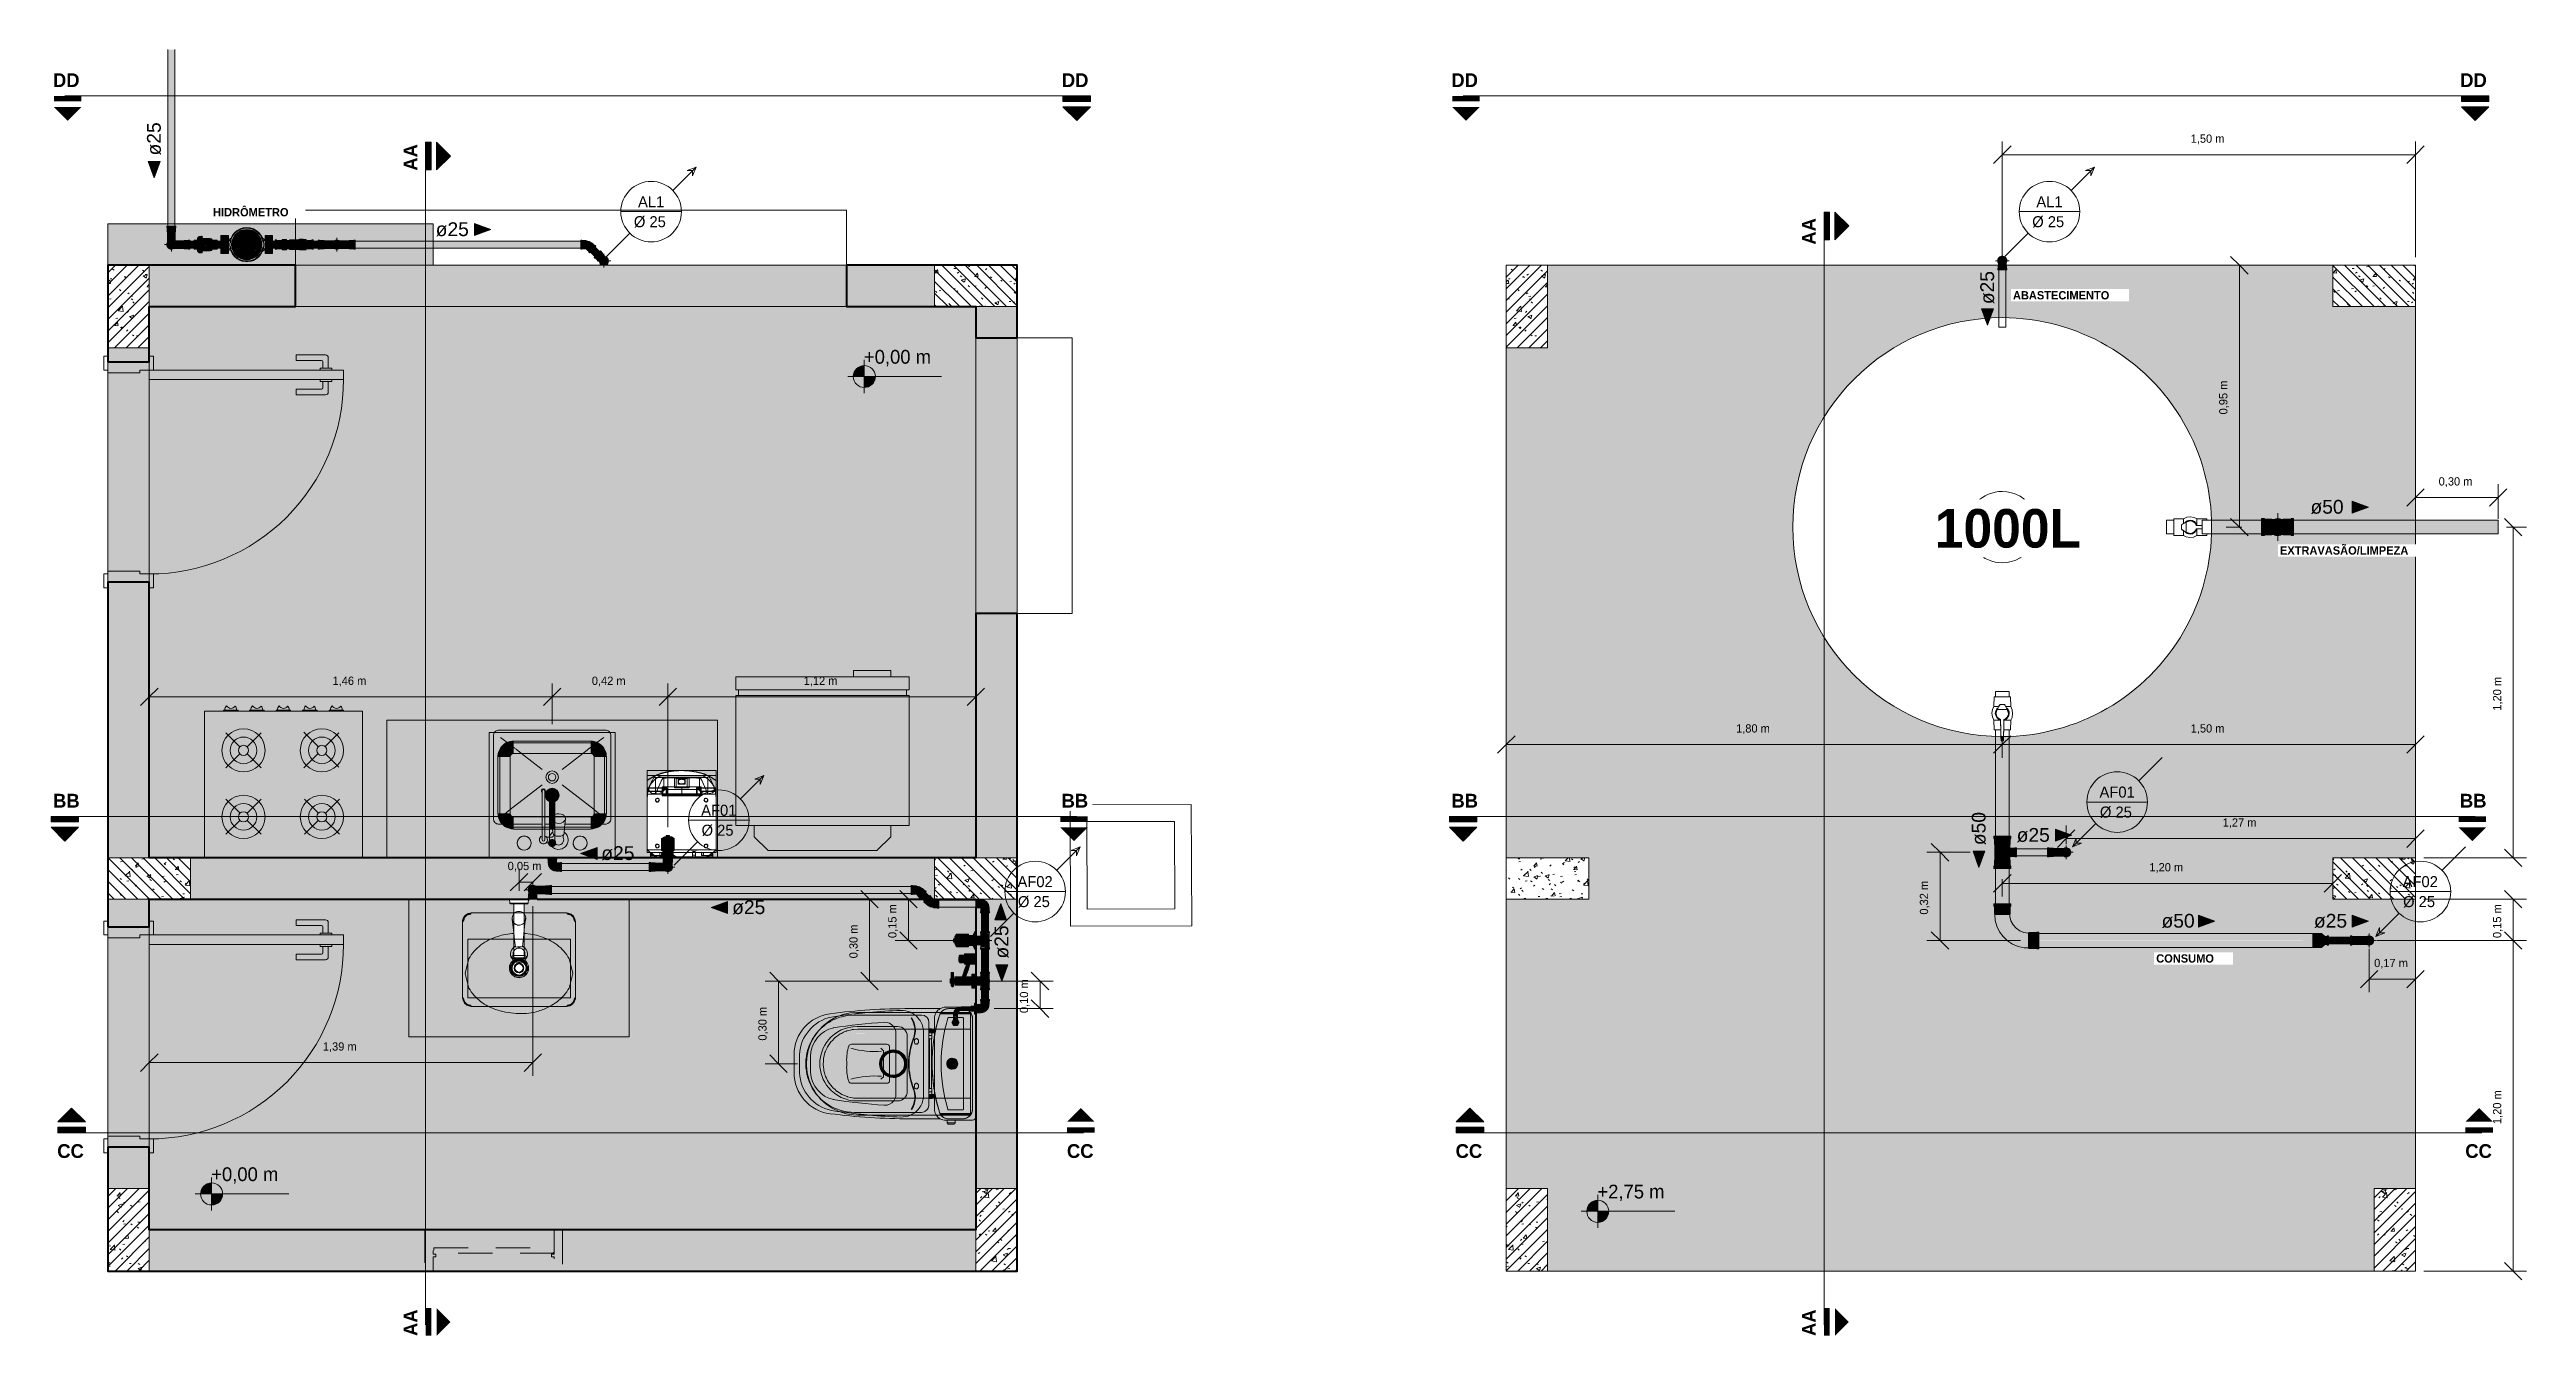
# Model space of a CAD drawing. Header units: metres. Extents: x 15 to 69.3, y -12.4 to 16.4.
# Drawn here: x 15 to 23.99, y 11.68 to 16.36 of the extents above; entities that cross this region are included whole.
import ezdxf

# ---------------------------------------------------------------- set-up
doc = ezdxf.new("R2010")
doc.units = ezdxf.units.M
doc.linetypes.add('IMPORT-HIDDEN2 _2_', pattern=[0.1875, 0.125, -0.0625])
for name, color, linetype, lineweight in [('001_Dark_1 10', 7, 'Continuous', 5), ('A-ANNO-DIMS', 7, 'Continuous', 5), ('A-ANNO-DIMS-20', 7, 'Continuous', 5), ('A-ANNO-NOTE', 7, 'Continuous', 5), ('A-DETL', 7, 'Continuous', 5), ('A-DETL-GENF', 7, 'Continuous', 5), ('A-WALL', 7, 'Continuous', 9), ('G-ANNO-DIMS', 7, 'Continuous', 5), ('G-ANNO-SYMB', 7, 'Continuous', 5), ('G-ANNO-TEXT', 7, 'Continuous', 5), ('KIRYA - PAREDE', 7, 'Continuous', 40), ('KIRYA - PAREDE VISTA', 7, 'Continuous', 15), ('KIRYA - SQUADRIA', 7, 'Continuous', 5), ('LAYOUT-WC_COZINHA', 7, 'Continuous', 5), ('P-PIPE', 7, 'Continuous', 5), ('P-PIPE-CNTR', 7, 'Continuous', 5), ('P-PIPE-IDEN', 7, 'Continuous', 5), ('P-SANR-FIXT', 7, 'Continuous', 5), ('S-COLS', 7, 'Continuous', 5)]:
    doc.layers.add(name, color=color, linetype=linetype, lineweight=lineweight)
doc.layers.add('1095_ARQ_BASE_dwg', color=7, linetype='Continuous', lineweight=5, true_color=0x767676)
doc.layers.add('A-FLOR', color=7, linetype='Continuous', lineweight=9, true_color=0x007f00)
doc.styles.add('Arial', font='arial.ttf', dxfattribs={"height": 0.05})
doc.styles.add('Century Gothic', font='GOTHIC.TTF', dxfattribs={"height": 0.04})
doc.styles.add('Century Gothic_1', font='GOTHIC.TTF', dxfattribs={"height": 0.03})
doc.styles.add('Century Gothic_2', font='GOTHIC.TTF', dxfattribs={"height": 0.05})
doc.styles.add('Century Gothic_B', font='GOTHICB.TTF', dxfattribs={"height": 0.05})
doc.styles.add('Century Gothic_B_1', font='GOTHICB.TTF', dxfattribs={"height": 0.03})
doc.styles.add('Century Gothic_B_2', font='GOTHICB.TTF', dxfattribs={"height": 0.14})
doc.dimstyles.new('Setores_1_5', dxfattribs={"dimscale": 0.3048, "dimtxt": 0.031325, "dimasz": 0.208333, "dimexe": 0.15748, "dimexo": 0.098425, "dimgap": 0.114829, "dimtad": 1, "dimrnd": 0.01, "dimzin": 0, "dimdsep": 46, "dimtxsty": 'Century Gothic_1', "dimblk1": 'OBLIQUE', "dimblk2": 'OBLIQUE', "dimsah": 1, "dimcen": 0.09, "dimazin": 0, "dimtfac": 1, "dimtdec": 4, "dimtix": 1, "dimtmove": 0, "dimatfit": 3, "dimfxl": 1, "dimtvp": 1, "dimtolj": 1, "dimtzin": 0, "dimarcsym": 2})
pattern_1 = [(45, (0.08564, 0.00177), (-0.021213, 0.021213), [])]
pattern_2 = [(50, (0, 0), (0.14575316, -0.01275165), [0.01524, -0.16764]), (355, (0, 0), (-0.0281956, 0.15284905), [0.01219, -0.13411]), (100.451, (0.01215, -0.00106), (0.1175571, 0.1400984), [0.01295, -0.14247]), (46.184, (0, 0.04064), (0.2168615, -0.0336392), [0.02286, -0.25146]), (96.636, (0.01807, 0.03784), (0.1899178, 0.1979433), [0.01943, -0.21371]), (351.184, (0, 0.04064), (0.1899206, 0.197941), [0.01829, -0.20117]), (21, (0.02032, 0.03048), (0.12129647, -0.0818154), [0.01524, -0.16764]), (326, (0.02032, 0.03048), (0.0494422, 0.1473543), [0.01219, -0.13411]), (71.451, (0.03043, 0.02366), (0.17073884, 0.06554), [0.01295, -0.14247]), (37.5, (0, 0), (0.00247227, 0.06764328), [0.00671, -0.12578, 0.00671, -0.12944, -0.13462]), (37.5, (0, 0), (0.00247227, 0.06764328), [-0.26863, 0.00671, -0.12791]), (7.5, (0, 0), (0.05345655, 0.08014312), [0.00671, -0.07092, 0.00671, -0.12273, -0.05131]), (7.5, (0, 0), (0.05345655, 0.08014312), [-0.20706, 0.00671, -0.0446]), (327.5, (-0.04531, 0), (0.10847647, -0.00458194), [0.00671, -0.04409, 0.00671, -0.15179, -0.21031]), (327.5, (-0.04531, 0), (0.10847647, -0.00458194), [-0.2093, 0.00671, -0.20361]), (317.5, (-0.06563, 0), (0.11850734, 0.02034188), [0.00671, -0.05933, 0.00671, -0.09855, -0.14935]), (317.5, (-0.06563, 0), (0.11850734, 0.02034188), [-0.1713, 0.00671, -0.14265])]
pattern_3 = [(50, (5.07533, 0), (0.14575316, -0.01275165), [0.01524, -0.16764]), (355, (5.07533, 0), (-0.0281956, 0.15284905), [0.01219, -0.13411]), (100.451, (5.08748, -0.00106), (0.1175571, 0.1400984), [0.01295, -0.14247]), (46.184, (5.07533, 0.04064), (0.2168615, -0.0336392), [0.02286, -0.25146]), (96.636, (5.0934, 0.03784), (0.1899178, 0.1979433), [0.01943, -0.21371]), (351.184, (5.07533, 0.04064), (0.1899206, 0.197941), [0.01829, -0.20117]), (21, (5.09565, 0.03048), (0.12129647, -0.0818154), [0.01524, -0.16764]), (326, (5.09565, 0.03048), (0.0494422, 0.1473543), [0.01219, -0.13411]), (71.451, (5.10576, 0.02366), (0.17073884, 0.06554), [0.01295, -0.14247]), (37.5, (5.07533, 0), (0.00247227, 0.06764328), [0.00671, -0.12578, 0.00671, -0.12944, -0.13462]), (37.5, (5.07533, 0), (0.00247227, 0.06764328), [-0.26863, 0.00671, -0.12791]), (7.5, (5.07533, 0), (0.05345655, 0.08014312), [0.00671, -0.07092, 0.00671, -0.12273, -0.05131]), (7.5, (5.07533, 0), (0.05345655, 0.08014312), [-0.20706, 0.00671, -0.0446]), (327.5, (5.03002, 0), (0.10847647, -0.00458194), [0.00671, -0.04409, 0.00671, -0.15179, -0.21031]), (327.5, (5.03002, 0), (0.10847647, -0.00458194), [-0.2093, 0.00671, -0.20361]), (317.5, (5.0097, 0), (0.11850734, 0.02034188), [0.00671, -0.05933, 0.00671, -0.09855, -0.14935]), (317.5, (5.0097, 0), (0.11850734, 0.02034188), [-0.1713, 0.00671, -0.14265])]

msp = doc.modelspace()

# ---------------------------------------------------------------- texts
at = {"layer": 'A-ANNO-NOTE', "char_height": 0.04, "attachment_point": 1, "style": 'Century Gothic'}
for s, insert, width in [('AL1', (17.1344, 15.8284), 0.117046), ('AL1', (22.2097, 15.8284), 0.117046), ('Ø 25', (17.1194, 15.756), 0.155527), ('Ø 25', (22.1947, 15.756), 0.155527), ('AF01', (22.4389, 13.6863), 0.157131), ('AF01', (17.3636, 13.6204), 0.157131), ('Ø 25', (22.4404, 13.6138), 0.155527), ('Ø 25', (17.3651, 13.5479), 0.155527), ('AF02', (18.5117, 13.3614), 0.157131), ('AF02', (23.5392, 13.3614), 0.157131), ('Ø 25', (18.5132, 13.2889), 0.155527), ('Ø 25', (23.5408, 13.2889), 0.155527)]:
    msp.add_mtext(s, dxfattribs=dict(at, insert=insert, width=width))
at = {"layer": 'G-ANNO-DIMS', "char_height": 0.05, "width": 0.308219, "attachment_point": 1, "line_spacing_factor": 0.984502, "style": 'Century Gothic_2'}
for s, insert in [('+0,00 m', (17.9543, 15.2707)), ('+0,00 m', (15.5853, 12.3048)), ('+2,75 m', (20.6165, 12.2417))]:
    msp.add_mtext(s, dxfattribs=dict(at, insert=insert))
at = {"layer": 'P-PIPE-IDEN', "char_height": 0.05, "width": 0.144304, "attachment_point": 1, "rotation": 90, "style": 'Arial'}
for s, insert in [('ø25', (15.3522, 15.9763)), ('ø25', (22.0061, 15.4366)), ('ø50', (21.9752, 13.4737)), ('ø25', (18.4284, 13.0623))]:
    msp.add_mtext(s, dxfattribs=dict(at, insert=insert))
at = {"layer": 'P-PIPE-IDEN', "char_height": 0.05, "width": 0.144304, "attachment_point": 1, "style": 'Arial'}
for s, insert in [('ø25', (16.4, 15.7337)), ('ø50', (23.2045, 14.7265)), ('ø25', (22.1382, 13.5359)), ('ø25', (17.001, 13.4699)), ('ø25', (17.476, 13.2737)), ('ø50', (22.6639, 13.2244)), ('ø25', (23.2172, 13.2244))]:
    msp.add_mtext(s, dxfattribs=dict(at, insert=insert))

# ---------------------------------------------------------------- blocks, each defined once
blk = doc.blocks.new('Pilar retangular - 15 x 30 cm-3622251-TÉRREO')
at = {"layer": 'S-COLS', "true_color": 0xaaaaaa}
h = blk.add_hatch(dxfattribs=at)
h.set_pattern_fill('FP_1', color=253, style=0, pattern_type=2)
h.set_pattern_definition(pattern_1)
h.paths.add_polyline_path([(0.075, -0.15), (0.075, 0.15), (-0.075, 0.15), (-0.075, -0.15), (0.0039, -0.15)])
at = {"layer": 'A-DETL-GENF', "color": 253, "true_color": 0xaaaaaa}
for p, q in [((0.075, 0.15), (-0.075, 0.15)), ((-0.075, 0.15), (-0.075, -0.15)), ((0.075, -0.15), (0.075, 0.15)), ((-0.075, -0.15), (0.075, -0.15))]:
    blk.add_line(p, q, dxfattribs=at)
blk = doc.blocks.new('UT_Bacia com caixa acoplada - UT_Bacia com caixa acoplada-3248018-TÉRREO')
at = {"layer": 'P-SANR-FIXT', "true_color": 0x7f7f7f, "transparency": 33554560}
h = blk.add_hatch(color=8, dxfattribs=at)
h.paths.add_polyline_path([(-0.1875, -0.005), (-0.1875, 0), (-0.19, 0), (-0.19, -0.005), (-0.1876, -0.005)])
h.paths.add_polyline_path([(-0.21, 0), (-0.2125, 0), (-0.2125, -0.005), (-0.21, -0.005), (-0.21, -0.0029)])
at = {"layer": 'P-SANR-FIXT', "true_color": 0xf4f2f0, "transparency": 33554560}
h = blk.add_hatch(color=7, dxfattribs=at)
h.paths.add_polyline_path([(0.1998, -0.0985), (0.1996, -0.0457), (0.1986, -0.0382), (0.1947, -0.0292), (0.189, -0.0221), (0.1824, -0.0171), (0.1735, -0.0136), (0.165, -0.0125), (-0.165, -0.0125), (-0.1741, -0.0137), (-0.1831, -0.0176), (-0.1901, -0.0233), (-0.193, -0.0271), (-0.1928, -0.0565), (-0.1925, -0.059), (-0.1879, -0.0647), (-0.186, -0.0657), (-0.1858, -0.0207), (-0.1856, -0.0208), (-0.1855, -0.0206), (-0.1853, -0.0201), (-0.1842, -0.0202), (-0.183, -0.0202), (-0.1718, -0.02), (0.1834, -0.0202), (0.1838, -0.0203), (0.1841, -0.0201), (0.1846, -0.0203), (0.1854, -0.0208), (0.1858, -0.0206), (0.1859, -0.0207), (0.1859, -0.0215), (0.186, -0.0215), (0.186, -0.1264), (0.1881, -0.1252), (0.1968, -0.1134), (0.1998, -0.0991)])
h.paths.add_polyline_path([(0.1845, -0.0215), (0.1841, -0.0211), (0.1841, -0.0215), (0.1844, -0.0215)])
h.paths.add_polyline_path([(-0.1841, -0.0211), (-0.1845, -0.0215), (-0.1841, -0.0215)])
h.paths.add_polyline_path([(-0.1845, -0.0215), (-0.1848, -0.0212), (-0.1847, -0.0215), (-0.1845, -0.0215)])
h.paths.add_polyline_path([(-0.186, -0.0809), (-0.186, -0.0801), (-0.1868, -0.08), (-0.193, -0.0775), (-0.1967, -0.0749), (-0.1998, -0.0719), (-0.1998, -0.0991), (-0.1968, -0.1134), (-0.1879, -0.1253), (-0.186, -0.1263), (-0.186, -0.0985)])
for points in [[(-0.165, -0.0125), (-0.165, -0.0123), (-0.1746, -0.0137), (-0.1832, -0.0175), (-0.1898, -0.0227), (-0.1895, -0.0226), (-0.1821, -0.017), (-0.1734, -0.0136), (-0.1682, -0.0129)], [(-0.1841, -0.0215), (-0.186, -0.0215), (-0.186, -0.0236), (-0.1841, -0.0234), (-0.1841, -0.0218)], [(-0.1792, -0.0215), (-0.1792, -0.0201), (-0.1832, -0.0202), (-0.1837, -0.0204), (-0.1841, -0.0211), (-0.1839, -0.0215), (-0.1796, -0.0215)], [(-0.1792, -0.0236), (-0.1792, -0.0215), (-0.1841, -0.0215), (-0.1841, -0.0236), (-0.1795, -0.0236)], [(-0.1382, -0.0671), (-0.15, -0.0603), (-0.1616, -0.067), (-0.1571, -0.0669), (-0.1565, -0.0664), (-0.1547, -0.0651), (-0.1526, -0.0642), (-0.1497, -0.0639), (-0.1474, -0.0642), (-0.1446, -0.0655), (-0.1427, -0.0671), (-0.1413, -0.0689), (-0.1403, -0.0715), (-0.14, -0.0739), (-0.1403, -0.0765), (-0.1413, -0.0789), (-0.1435, -0.0814), (-0.145, -0.0826), (-0.1478, -0.0836), (-0.1503, -0.0839), (-0.1526, -0.0836), (-0.155, -0.0826), (-0.158, -0.0805), (-0.1613, -0.081), (-0.15, -0.0875), (-0.1382, -0.0807), (-0.1382, -0.0689)], [(-0.1098, -0.0273), (-0.1098, -0.0215), (-0.1254, -0.0216), (-0.1253, -0.1453), (-0.1098, -0.1484), (-0.1098, -0.0278)], [(-0.1083, -0.02), (-0.1247, -0.0202), (-0.1252, -0.0208), (-0.1253, -0.0215), (-0.1098, -0.0215), (-0.1096, -0.0207), (-0.109, -0.0202), (-0.1084, -0.02)], [(0.0152, -0.0858), (0.0147, -0.0819), (0.0132, -0.0783), (0.0102, -0.0747), (0.0077, -0.0728), (0.0041, -0.0713), (-0.0003, -0.0709), (-0.0037, -0.0713), (-0.0073, -0.0728), (-0.0109, -0.0758), (-0.0128, -0.0783), (-0.0143, -0.0819), (-0.0148, -0.0858), (-0.0143, -0.0897), (-0.0128, -0.0933), (-0.0104, -0.0964), (-0.0066, -0.0991), (-0.0037, -0.1003), (0.0002, -0.1008), (0.0046, -0.1001), (0.008, -0.0985), (0.0113, -0.0958), (0.0132, -0.0933), (0.0147, -0.0897), (0.0151, -0.0863)], [(0.1254, -0.0215), (0.1252, -0.0207), (0.1246, -0.0202), (0.1239, -0.02), (0.109, -0.0202), (0.1097, -0.021), (0.1098, -0.0215)], [(0.1254, -0.1153), (0.1254, -0.0215), (0.1098, -0.0216), (0.1098, -0.1486), (0.1254, -0.1452), (0.1254, -0.1178)], [(0.165, -0.0125), (0.165, -0.0123), (0.1554, -0.0125)], [(0.2, -0.0473), (0.1986, -0.0377), (0.1952, -0.0296), (0.1896, -0.0225), (0.1824, -0.017), (0.1735, -0.0134), (0.1741, -0.0137), (0.1827, -0.0174), (0.1901, -0.0233), (0.1953, -0.0302), (0.1987, -0.0389), (0.1998, -0.0473)], [(0.1841, -0.0215), (0.1838, -0.0206), (0.1832, -0.0202), (0.1792, -0.0202), (0.1792, -0.0215), (0.1841, -0.0215)], [(0.1841, -0.0223), (0.1839, -0.0215), (0.1792, -0.0215), (0.1792, -0.0236), (0.1841, -0.0233), (0.1841, -0.0226)], [(0.1841, -0.1079), (0.1841, -0.0236), (0.1792, -0.0236), (0.1792, -0.1302), (0.1841, -0.1272), (0.1841, -0.109)], [(0.186, -0.0226), (0.1859, -0.0215), (0.1841, -0.0215), (0.1841, -0.0236), (0.186, -0.0234), (0.186, -0.0227)], [(0.186, -0.0263), (0.186, -0.0236), (0.1841, -0.0236), (0.1841, -0.1275), (0.186, -0.1263), (0.186, -0.0267)], [(0.1856, -0.0209), (0.1854, -0.0208), (0.1854, -0.0211)], [(0.2, -0.0473), (0.1998, -0.0473), (0.2, -0.0485)], [(-0.186, -0.1266), (-0.186, -0.1264), (-0.1883, -0.125), (-0.1968, -0.1134), (-0.1987, -0.1044), (-0.1967, -0.1139), (-0.1932, -0.1187), (-0.1881, -0.1254)], [(-0.186, -0.1264), (-0.186, -0.1264), (-0.1871, -0.1258)], [(-0.1841, -0.132), (-0.1841, -0.1276), (-0.186, -0.1267), (-0.186, -0.4288), (-0.1841, -0.4288), (-0.1841, -0.1324)], [(-0.1841, -0.1276), (-0.1841, -0.1276), (-0.1846, -0.1273)], [(-0.1792, -0.3816), (-0.1792, -0.1304), (-0.1841, -0.1276), (-0.1841, -0.4288), (-0.1792, -0.4288)], [(-0.1098, -0.1623), (-0.1098, -0.1596), (-0.1254, -0.1598), (-0.1254, -0.1704), (-0.1098, -0.1703), (-0.1098, -0.1627)], [(0.1254, -0.1464), (0.1254, -0.1454), (0.1098, -0.1488), (0.1099, -0.1596), (0.1254, -0.1596), (0.1254, -0.1484)], [(0.1254, -0.1612), (0.1254, -0.1596), (0.1098, -0.1597), (0.1098, -0.1704), (0.1254, -0.1702), (0.1254, -0.1622)], [(0.1254, -0.22), (0.1254, -0.1705), (0.1098, -0.1705), (0.1098, -0.4288), (0.1254, -0.4288), (0.1254, -0.2201)], [(0.1841, -0.4288), (0.184, -0.1277), (0.1792, -0.1304), (0.1792, -0.4288), (0.1838, -0.4288)], [(0.1841, -0.1275), (0.18, -0.1297), (0.1841, -0.1276)], [(0.186, -0.1339), (0.1858, -0.1267), (0.1841, -0.1276), (0.1841, -0.4288), (0.186, -0.4288), (0.186, -0.1693)], [(0.186, -0.1266), (0.186, -0.1264), (0.1858, -0.1266)], [(0.047, -0.2839), (0.0433, -0.275), (0.0351, -0.2644), (0.025, -0.2567), (0.0129, -0.2517), (-0.0003, -0.25), (-0.0133, -0.2518), (-0.025, -0.2567), (-0.0354, -0.2646), (-0.0435, -0.2755), (-0.047, -0.2839), (-0.0379, -0.2839), (-0.0359, -0.2792), (-0.0288, -0.2703), (-0.0208, -0.2641), (-0.0099, -0.2598), (0, -0.2585), (0.0107, -0.2599), (0.0213, -0.2645), (0.0293, -0.2707), (0.0359, -0.2792), (0.038, -0.2839), (0.0434, -0.2839)], [(0.05, -0.3), (0.0483, -0.2871), (0.047, -0.2839), (0.0379, -0.2839), (0.0401, -0.2893), (0.0415, -0.3), (0.04, -0.3109), (0.0359, -0.3207), (0.0293, -0.3293), (0.0207, -0.3359), (0.0107, -0.3401), (0, -0.3415), (-0.0107, -0.3401), (-0.0208, -0.3359), (-0.0293, -0.3293), (-0.0359, -0.3207), (-0.0401, -0.3107), (-0.0415, -0.3), (-0.0401, -0.2893), (-0.038, -0.2839), (-0.047, -0.2839), (-0.0483, -0.2871), (-0.0499, -0.3007), (-0.0483, -0.3129), (-0.0433, -0.325), (-0.0354, -0.3354), (-0.025, -0.3433), (-0.0129, -0.3483), (0, -0.35), (0.0129, -0.3483), (0.025, -0.3433), (0.0354, -0.3354), (0.0433, -0.325), (0.0483, -0.3129), (0.0497, -0.3024)], [(0.1725, -0.4768), (0.1648, -0.4989), (0.1544, -0.5196), (0.141, -0.5392), (0.1263, -0.5559), (0.1091, -0.571), (0.0883, -0.5847), (0.0675, -0.5948), (0.045, -0.6022), (0.0221, -0.6066), (-0.0003, -0.608), (-0.0241, -0.6064), (-0.0481, -0.6014), (-0.0701, -0.5936), (-0.0904, -0.5835), (-0.1103, -0.5699), (-0.1277, -0.5545), (-0.1426, -0.5373), (-0.1552, -0.5184), (-0.1659, -0.4963), (-0.1724, -0.4776), (-0.17, -0.4886), (-0.1656, -0.5022), (-0.1621, -0.5108), (-0.1547, -0.5259), (-0.1519, -0.5309), (-0.1416, -0.546), (-0.1302, -0.559), (-0.1117, -0.5752), (-0.0915, -0.5886), (-0.0705, -0.5989), (-0.0464, -0.6069), (-0.0225, -0.6115), (0.0004, -0.6129), (0.0252, -0.6112), (0.0487, -0.6063), (0.0718, -0.5983), (0.0933, -0.5874), (0.1129, -0.5742), (0.1308, -0.5584), (0.1436, -0.5434), (0.1529, -0.5294), (0.1618, -0.5115), (0.1639, -0.5067), (0.1681, -0.4946), (0.171, -0.4848), (0.1724, -0.4773)], [(0.1426, -0.5449), (0.1301, -0.5591), (0.1108, -0.5758), (0.0905, -0.5891), (0.0705, -0.5989), (0.046, -0.607), (0.0227, -0.6115), (-0.0007, -0.6129), (-0.0245, -0.6113), (-0.0484, -0.6064), (-0.0712, -0.5986), (-0.0933, -0.5874), (-0.1129, -0.5742), (-0.131, -0.5582), (-0.1414, -0.5466), (-0.1389, -0.55), (-0.1302, -0.5602), (-0.1231, -0.5675), (-0.1141, -0.5754), (-0.1021, -0.5844), (-0.0789, -0.5971), (-0.0587, -0.6054), (-0.035, -0.6116), (-0.0111, -0.6143), (0.0122, -0.6146), (0.0363, -0.6112), (0.0598, -0.6051), (0.0828, -0.5955), (0.1047, -0.5826), (0.1195, -0.5709), (0.1265, -0.5641), (0.1387, -0.5502), (0.1412, -0.547), (0.1422, -0.5455)], [(0.1145, -0.5751), (0.1021, -0.5844), (0.0813, -0.5962), (0.0592, -0.6053), (0.0346, -0.6114), (0.0285, -0.6124), (0.0217, -0.6136), (0.0144, -0.6143), (0.0122, -0.6146), (0.0046, -0.6147), (-0.0007, -0.615), (-0.024, -0.6133), (-0.0288, -0.6123), (-0.0367, -0.6113), (-0.0617, -0.6043), (-0.0822, -0.5955), (-0.1035, -0.5835), (-0.1114, -0.5777), (-0.1061, -0.5821), (-0.087, -0.5946), (-0.0666, -0.6046), (-0.0444, -0.6119), (-0.023, -0.6161), (0, -0.6177), (0.024, -0.6159), (0.0471, -0.6112), (0.0676, -0.6042), (0.0896, -0.5931), (0.1075, -0.5812), (0.1143, -0.5752)]]:
    blk.add_hatch(color=7, dxfattribs=at).paths.add_polyline_path(points)
h = blk.add_hatch(color=7, dxfattribs=at)
h.paths.add_polyline_path([(-0.1841, -0.1276), (-0.1841, -0.0804), (-0.186, -0.0801), (-0.186, -0.1264), (-0.1846, -0.1273)])
h.paths.add_polyline_path([(-0.1841, -0.0236), (-0.186, -0.0236), (-0.1859, -0.0658), (-0.1841, -0.0663), (-0.1841, -0.024)])
h = blk.add_hatch(color=7, dxfattribs=at)
h.paths.add_polyline_path([(-0.183, -0.02), (-0.1855, -0.0204), (-0.1854, -0.0209), (-0.1848, -0.0212), (-0.1846, -0.0211), (-0.1845, -0.0215), (-0.1834, -0.0202), (-0.1832, -0.02)])
h.paths.add_polyline_path([(-0.1855, -0.0215), (-0.1859, -0.0211), (-0.1859, -0.0215), (-0.1855, -0.0215)])
h.paths.add_polyline_path([(-0.1851, -0.0215), (-0.1856, -0.0211), (-0.1855, -0.0215)])
h = blk.add_hatch(color=7, dxfattribs=at)
h.paths.add_polyline_path([(-0.1792, -0.0398), (-0.1792, -0.0236), (-0.1841, -0.0236), (-0.1841, -0.0663), (-0.1815, -0.0668), (-0.1792, -0.0669), (-0.1792, -0.0427)])
h.paths.add_polyline_path([(-0.1792, -0.1203), (-0.1794, -0.0809), (-0.1816, -0.0807), (-0.1841, -0.0804), (-0.1841, -0.1276), (-0.1792, -0.1303), (-0.1792, -0.1227)])
h = blk.add_hatch(color=7, dxfattribs=at)
h.paths.add_polyline_path([(0.1792, -0.0204), (0.1792, -0.02), (0.1247, -0.0202), (0.1252, -0.0207), (0.1254, -0.0215), (0.1792, -0.0215), (0.1792, -0.0206)])
h.paths.add_polyline_path([(0.1098, -0.0215), (0.1095, -0.0207), (0.109, -0.0202), (0.1083, -0.02), (-0.109, -0.0202), (-0.1096, -0.0208), (-0.1097, -0.0215), (0.1097, -0.0215)])
h.paths.add_polyline_path([(-0.1239, -0.02), (-0.1792, -0.0202), (-0.1792, -0.0215), (-0.1254, -0.0215), (-0.1252, -0.0207), (-0.1247, -0.0202), (-0.124, -0.02)])
h = blk.add_hatch(color=7, dxfattribs=at)
h.paths.add_polyline_path([(0.1792, -0.0228), (0.1792, -0.0215), (0.1254, -0.0216), (0.1254, -0.1452), (0.1441, -0.141), (0.176, -0.132), (0.1792, -0.1301), (0.1792, -0.0229)])
h.paths.add_polyline_path([(0.1682, -0.179), (0.166, -0.177), (0.168, -0.1789)])
h.paths.add_polyline_path([(0.1667, -0.1004), (0.1666, -0.1006), (0.1657, -0.1012)])
h.paths.add_polyline_path([(0.1663, -0.1808), (0.1633, -0.1777), (0.1659, -0.1803)])
h.paths.add_polyline_path([(0.1548, -0.1718), (0.1506, -0.1709), (0.1547, -0.1718)])
h.paths.add_polyline_path([(0.1098, -0.1444), (0.1097, -0.0215), (-0.1098, -0.0216), (-0.1098, -0.1486), (-0.1052, -0.1495), (-0.0693, -0.1548), (-0.0356, -0.1579), (0, -0.1589), (0.0386, -0.1576), (0.0738, -0.1542), (0.1098, -0.1486), (0.1098, -0.1464)])
h.paths.add_polyline_path([(0.0202, -0.0858), (0.0195, -0.091), (0.0175, -0.0958), (0.0139, -0.1003), (0.0102, -0.1031), (0.0054, -0.1051), (0, -0.1058), (-0.005, -0.1051), (-0.0098, -0.1031), (-0.0139, -0.0999), (-0.0171, -0.0958), (-0.0191, -0.091), (-0.0198, -0.0856), (-0.0191, -0.0806), (-0.0171, -0.0758), (-0.0139, -0.0717), (-0.0098, -0.0685), (-0.005, -0.0665), (0.0002, -0.0658), (0.0054, -0.0665), (0.0102, -0.0685), (0.0147, -0.0721), (0.0175, -0.0758), (0.0195, -0.0806)])
h.paths.add_polyline_path([(-0.1254, -0.0685), (-0.1254, -0.0215), (-0.1792, -0.0215), (-0.1792, -0.0669), (-0.1613, -0.0668), (-0.15, -0.0603), (-0.1382, -0.0671), (-0.1382, -0.0807), (-0.15, -0.0875), (-0.1619, -0.0807), (-0.1792, -0.0809), (-0.1792, -0.1303), (-0.1747, -0.1326), (-0.1373, -0.1427), (-0.1254, -0.145), (-0.1254, -0.0707)])
h.paths.add_polyline_path([(-0.1668, -0.1003), (-0.1669, -0.1002), (-0.1668, -0.1003)])
h.paths.add_polyline_path([(-0.1664, -0.1808), (-0.1695, -0.1838), (-0.1668, -0.1812)])
h.paths.add_polyline_path([(-0.1682, -0.179), (-0.1701, -0.1812), (-0.1683, -0.1791)])
h.paths.add_polyline_path([(-0.1753, -0.1924), (-0.1756, -0.1934), (-0.1753, -0.1924)])
h = blk.add_hatch(color=7, dxfattribs=at)
h.paths.add_polyline_path([(0.1666, -0.0457), (0.1661, -0.0454), (0.1664, -0.0457)])
h.paths.add_polyline_path([(-0.165, -0.0451), (-0.1662, -0.0455), (-0.1659, -0.0455), (-0.1652, -0.0452)])
h.paths.add_polyline_path([(-0.1666, -0.0459), (-0.1669, -0.0462), (-0.1672, -0.0473)])
h = blk.add_hatch(color=7, dxfattribs=at)
h.paths.add_polyline_path([(0.0202, -0.0858), (0.0195, -0.0806), (0.0175, -0.0758), (0.0143, -0.0717), (0.0102, -0.0685), (0.0054, -0.0665), (-0.0003, -0.0659), (-0.005, -0.0665), (-0.0098, -0.0685), (-0.0143, -0.0721), (-0.0171, -0.0758), (-0.0191, -0.0806), (-0.0198, -0.0859), (-0.0191, -0.091), (-0.0171, -0.0958), (-0.0139, -0.0999), (-0.0098, -0.1031), (-0.005, -0.1051), (0.0002, -0.1058), (0.0054, -0.1051), (0.0102, -0.1031), (0.0147, -0.0995), (0.0175, -0.0958), (0.0195, -0.091)])
h.paths.add_polyline_path([(0.0152, -0.0858), (0.0147, -0.0897), (0.0132, -0.0933), (0.0102, -0.0969), (0.007, -0.0991), (0.0041, -0.1003), (0, -0.1008), (-0.0037, -0.1003), (-0.0076, -0.0985), (-0.0109, -0.0958), (-0.0128, -0.0933), (-0.0143, -0.0897), (-0.0148, -0.0858), (-0.0143, -0.0819), (-0.0123, -0.0777), (-0.0104, -0.0752), (-0.0073, -0.0728), (-0.0037, -0.0713), (0.0002, -0.0708), (0.0041, -0.0713), (0.0077, -0.0728), (0.0113, -0.0758), (0.0132, -0.0783), (0.0147, -0.0819)])
h = blk.add_hatch(color=7, dxfattribs=at)
h.paths.add_polyline_path([(0.1859, -0.0207), (0.1855, -0.0207), (0.1852, -0.0215), (0.1857, -0.0215)])
h.paths.add_polyline_path([(0.1854, -0.0208), (0.1846, -0.0203), (0.1841, -0.0201), (0.1838, -0.0203), (0.1838, -0.0206), (0.1845, -0.0215), (0.1851, -0.0213), (0.1854, -0.0208)])
h = blk.add_hatch(color=7, dxfattribs=at)
h.paths.add_polyline_path([(0.1792, -0.1924), (0.1792, -0.1304), (0.1747, -0.1327), (0.1373, -0.1429), (0.1254, -0.1454), (0.1254, -0.1596), (0.126, -0.1597), (0.126, -0.1704), (0.1506, -0.1707), (0.1633, -0.1741), (0.173, -0.1838), (0.1766, -0.1972), (0.1766, -0.442), (0.1749, -0.4649), (0.1777, -0.4522), (0.1792, -0.4288), (0.1792, -0.1971)])
h.paths.add_polyline_path([(0.1098, -0.1704), (0.09, -0.1703), (0.09, -0.1689), (-0.09, -0.1689), (-0.09, -0.1704), (0.1098, -0.1705)])
h.paths.add_polyline_path([(0.1098, -0.1596), (0.1098, -0.1487), (0.1062, -0.1495), (0.071, -0.1548), (0.0356, -0.158), (-0.0003, -0.1591), (-0.0392, -0.1577), (-0.0721, -0.1547), (-0.1098, -0.1491), (-0.1098, -0.1596), (-0.09, -0.1597), (-0.09, -0.1611), (0.09, -0.1611), (0.09, -0.1596), (0.102, -0.1596)])
h.paths.add_polyline_path([(-0.1254, -0.1454), (-0.1433, -0.1414), (-0.1756, -0.1324), (-0.1792, -0.1304), (-0.179, -0.4314), (-0.1776, -0.4524), (-0.1751, -0.4641), (-0.1766, -0.4401), (-0.1766, -0.1969), (-0.173, -0.1838), (-0.1633, -0.1741), (-0.1499, -0.1705), (-0.126, -0.1704), (-0.126, -0.1596), (-0.1254, -0.1596), (-0.1254, -0.1467)])
h = blk.add_hatch(color=7, dxfattribs=at)
h.paths.add_polyline_path([(0.1792, -0.1302), (0.1791, -0.1302), (0.1747, -0.1326), (0.1373, -0.1427), (0.1465, -0.1405), (0.1756, -0.1324), (0.1792, -0.1304)])
h.paths.add_polyline_path([(0.1766, -0.3816), (0.1766, -0.1969), (0.173, -0.1838), (0.1633, -0.1741), (0.1498, -0.1705), (0.1254, -0.1705), (0.1254, -0.2601), (0.1274, -0.2621), (0.1316, -0.2688), (0.1341, -0.2762), (0.135, -0.2839), (0.135, -0.4314), (0.133, -0.4549), (0.1264, -0.4787), (0.1165, -0.4995), (0.1029, -0.5188), (0.0867, -0.5349), (0.0675, -0.5484), (0.0504, -0.5564), (0.0453, -0.5586), (0.036, -0.5613), (0.0218, -0.5646), (0.0185, -0.565), (-0.0003, -0.5664), (-0.0171, -0.5652), (-0.0234, -0.5644), (-0.042, -0.5596), (-0.0479, -0.5575), (-0.0627, -0.5507), (-0.0686, -0.5476), (-0.0868, -0.5349), (-0.1034, -0.5182), (-0.1169, -0.4989), (-0.1269, -0.4776), (-0.133, -0.4549), (-0.135, -0.4288), (-0.135, -0.2839), (-0.1339, -0.2755), (-0.1313, -0.2683), (-0.1274, -0.2621), (-0.1254, -0.2601), (-0.1254, -0.1705), (-0.1506, -0.1707), (-0.1633, -0.1741), (-0.173, -0.1838), (-0.1766, -0.1974), (-0.1766, -0.442), (-0.1751, -0.4641), (-0.1721, -0.4782), (-0.1648, -0.4989), (-0.1547, -0.5192), (-0.1417, -0.5385), (-0.1255, -0.5566), (-0.1082, -0.5716), (-0.0882, -0.5847), (-0.0675, -0.5948), (-0.045, -0.6022), (-0.0221, -0.6066), (0, -0.608), (0.0242, -0.6063), (0.0477, -0.6015), (0.0701, -0.5936), (0.0902, -0.5836), (0.1103, -0.57), (0.1275, -0.5547), (0.1424, -0.5375), (0.1554, -0.5179), (0.1656, -0.4972), (0.1729, -0.4751), (0.1751, -0.4638), (0.1766, -0.4401), (0.1766, -0.4202)])
h.paths.add_polyline_path([(0.1098, -0.2204), (0.1098, -0.1705), (-0.1098, -0.1705), (-0.1098, -0.2505), (-0.1078, -0.2498), (-0.0985, -0.2489), (0.1, -0.2489), (0.1081, -0.2499), (0.1098, -0.2505), (0.1098, -0.2204)])
h.paths.add_polyline_path([(0.1098, -0.1486), (0.1052, -0.1495), (0.0693, -0.1548), (0.0356, -0.1579), (-0.0003, -0.1589), (-0.0392, -0.1575), (-0.071, -0.1547), (-0.071, -0.1548), (-0.0356, -0.158), (0, -0.1591), (0.0386, -0.1578), (0.0738, -0.1544), (0.1098, -0.1487)])
h.paths.add_polyline_path([(-0.1254, -0.1454), (-0.1254, -0.1452), (-0.1427, -0.1414), (-0.1761, -0.132), (-0.1738, -0.133), (-0.1373, -0.1429), (-0.1261, -0.1453)])
h = blk.add_hatch(color=7, dxfattribs=at)
h.paths.add_polyline_path([(0.126, -0.165), (0.126, -0.1596), (0.1254, -0.1597), (0.1254, -0.1704), (0.126, -0.1703), (0.126, -0.1664)])
h.paths.add_polyline_path([(0.1098, -0.1623), (0.1098, -0.1596), (0.09, -0.1597), (0.09, -0.1611), (-0.09, -0.1611), (-0.09, -0.1596), (-0.1098, -0.1597), (-0.1098, -0.1704), (-0.09, -0.1703), (-0.09, -0.1689), (0.09, -0.1689), (0.09, -0.1704), (0.1098, -0.1703), (0.1098, -0.163)])
h.paths.add_polyline_path([(-0.1254, -0.1697), (-0.1254, -0.1596), (-0.126, -0.1597), (-0.126, -0.1704), (-0.1254, -0.1703), (-0.1254, -0.1697)])
h = blk.add_hatch(color=7, dxfattribs=at)
h.paths.add_polyline_path([(-0.1098, -0.1495), (-0.1098, -0.1487), (-0.1254, -0.1454), (-0.1254, -0.1596), (-0.1098, -0.1596), (-0.1098, -0.15)])
h.paths.add_polyline_path([(-0.1098, -0.1704), (-0.1099, -0.1704), (-0.1098, -0.1705)])
h = blk.add_hatch(color=7, dxfattribs=at)
h.paths.add_polyline_path([(-0.1098, -0.278), (-0.1098, -0.1705), (-0.1254, -0.1705), (-0.1254, -0.4288), (-0.1098, -0.4288), (-0.1098, -0.2793)])
h.paths.add_polyline_path([(-0.1098, -0.1486), (-0.1098, -0.1486), (-0.1098, -0.1487)])
h = blk.add_hatch(color=7, dxfattribs=at)
h.paths.add_polyline_path([(0.2, -0.0991), (0.1998, -0.0991), (0.1998, -0.0999)])
h.paths.add_polyline_path([(0.1981, -0.1079), (0.1968, -0.1134), (0.1879, -0.1253), (0.1885, -0.125), (0.1919, -0.1205), (0.1969, -0.1134), (0.1977, -0.1097)])
h = blk.add_hatch(color=7, dxfattribs=at)
h.paths.add_polyline_path([(0.135, -0.2839), (0.1339, -0.2755), (0.1311, -0.268), (0.1274, -0.2621), (0.1254, -0.2601), (0.1254, -0.2839), (0.1341, -0.2839)])
h.paths.add_polyline_path([(0.1098, -0.2793), (0.1098, -0.2505), (0.1078, -0.2498), (0.0985, -0.2489), (-0.1, -0.2489), (-0.1081, -0.2499), (-0.1098, -0.2505), (-0.1098, -0.2839), (-0.047, -0.2839), (-0.0433, -0.275), (-0.0347, -0.2641), (-0.0247, -0.2566), (-0.0129, -0.2517), (0, -0.25), (0.0137, -0.252), (0.025, -0.2567), (0.0359, -0.2653), (0.0436, -0.2758), (0.047, -0.2839), (0.1098, -0.2839)])
h.paths.add_polyline_path([(0.0379, -0.2839), (0.0359, -0.2792), (0.0287, -0.2702), (0.0207, -0.264), (0.0107, -0.2599), (-0.0007, -0.2586), (-0.0116, -0.2603), (-0.0208, -0.2641), (-0.0294, -0.2708), (-0.0359, -0.2792), (-0.0379, -0.2839), (0.0359, -0.2839)])
h.paths.add_polyline_path([(-0.1254, -0.276), (-0.1254, -0.2601), (-0.1278, -0.2629), (-0.1315, -0.2687), (-0.1341, -0.2761), (-0.135, -0.2839), (-0.1254, -0.2839), (-0.1254, -0.2761)])
h = blk.add_hatch(color=7, dxfattribs=at)
h.paths.add_polyline_path([(0.135, -0.2839), (0.1254, -0.2839), (0.1254, -0.4314), (0.135, -0.4314), (0.135, -0.3109)])
h.paths.add_polyline_path([(0.1098, -0.3829), (0.1098, -0.2839), (0.047, -0.2839), (0.0483, -0.2871), (0.05, -0.3), (0.0483, -0.3129), (0.0431, -0.3253), (0.0354, -0.3354), (0.025, -0.3433), (0.0129, -0.3483), (0, -0.35), (-0.0129, -0.3483), (-0.025, -0.3433), (-0.0354, -0.3354), (-0.0433, -0.325), (-0.0483, -0.3129), (-0.05, -0.3), (-0.0483, -0.2871), (-0.047, -0.2839), (-0.1098, -0.2839), (-0.1096, -0.4314), (0.1096, -0.4314), (0.1098, -0.4288)])
h.paths.add_polyline_path([(0.0415, -0.3), (0.0401, -0.2893), (0.0379, -0.2839), (-0.0379, -0.2841), (-0.0401, -0.2893), (-0.0415, -0.3), (-0.04, -0.3109), (-0.0359, -0.3207), (-0.0293, -0.3293), (-0.0208, -0.3359), (-0.0107, -0.3401), (0, -0.3415), (0.0107, -0.3401), (0.0207, -0.3359), (0.0293, -0.3293), (0.0359, -0.3207), (0.0401, -0.3107), (0.0407, -0.3059)])
h.paths.add_polyline_path([(-0.1252, -0.4314), (-0.1254, -0.4288), (-0.1254, -0.2839), (-0.135, -0.2839), (-0.135, -0.4314), (-0.1254, -0.4314)])
h = blk.add_hatch(color=7, dxfattribs=at)
h.paths.add_polyline_path([(0.186, -0.4288), (0.1841, -0.4288), (0.1823, -0.454), (0.1779, -0.4765), (0.1701, -0.4993), (0.1595, -0.5209), (0.1449, -0.5422), (0.142, -0.5458), (0.1387, -0.5502), (0.1265, -0.5641), (0.123, -0.5677), (0.1197, -0.571), (0.1232, -0.5682), (0.1402, -0.5512), (0.1552, -0.5315), (0.1669, -0.5112), (0.1762, -0.4879), (0.1826, -0.4646), (0.1858, -0.4314)])
h.paths.add_polyline_path([(-0.1157, -0.5742), (-0.1232, -0.5674), (-0.1266, -0.5641), (-0.1353, -0.5544), (-0.1413, -0.5468), (-0.1434, -0.544), (-0.1469, -0.5397), (-0.1598, -0.5201), (-0.1706, -0.4978), (-0.1781, -0.4752), (-0.1826, -0.4522), (-0.1841, -0.4288), (-0.186, -0.4288), (-0.1838, -0.4531), (-0.1822, -0.4664), (-0.1751, -0.4911), (-0.1671, -0.5108), (-0.1548, -0.5322), (-0.138, -0.5534), (-0.1231, -0.5685), (-0.1159, -0.574)])
h = blk.add_hatch(color=7, dxfattribs=at)
h.paths.add_polyline_path([(0.1841, -0.4288), (0.1792, -0.4288), (0.1776, -0.4524), (0.1706, -0.4868), (0.1656, -0.5022), (0.1621, -0.5109), (0.1548, -0.5258), (0.1526, -0.5299), (0.1461, -0.5398), (0.1434, -0.544), (0.1464, -0.5405), (0.1601, -0.5196), (0.1706, -0.498), (0.1781, -0.4752), (0.1826, -0.4522), (0.184, -0.4314)])
h.paths.add_polyline_path([(-0.1424, -0.5452), (-0.1536, -0.528), (-0.1617, -0.5117), (-0.1637, -0.5071), (-0.1681, -0.4946), (-0.171, -0.4848), (-0.1777, -0.4522), (-0.1792, -0.4288), (-0.1841, -0.4288), (-0.1823, -0.454), (-0.1779, -0.4765), (-0.1701, -0.4993), (-0.1595, -0.5209), (-0.1461, -0.5409), (-0.1428, -0.5447)])
h = blk.add_hatch(color=7, dxfattribs=at)
h.paths.add_polyline_path([(0.135, -0.4314), (0.1252, -0.4314), (0.1238, -0.4488), (0.1193, -0.4676), (0.1131, -0.4825), (0.1117, -0.4858), (0.1009, -0.5032), (0.0875, -0.5185), (0.0737, -0.5303), (0.0557, -0.5411), (0.0386, -0.5481), (0.0255, -0.5514), (0.0179, -0.5528), (-0.0003, -0.5542), (-0.0098, -0.5537), (-0.0209, -0.5524), (-0.0392, -0.5479), (-0.0507, -0.5433), (-0.058, -0.5399), (-0.0742, -0.5299), (-0.0888, -0.5173), (-0.1014, -0.5025), (-0.1117, -0.4858), (-0.1172, -0.4729), (-0.1193, -0.4674), (-0.1239, -0.4478), (-0.1254, -0.4314), (-0.135, -0.4314), (-0.133, -0.4549), (-0.1264, -0.4787), (-0.1164, -0.4997), (-0.1029, -0.5188), (-0.0867, -0.5349), (-0.067, -0.5486), (-0.0452, -0.5586), (-0.0321, -0.5619), (-0.0169, -0.565), (-0.0171, -0.5647), (-0.0181, -0.5644), (0, -0.5664), (0.0185, -0.5645), (0.0171, -0.5649), (0.0246, -0.5641), (0.0464, -0.5582), (0.0686, -0.5476), (0.0868, -0.5349), (0.1034, -0.5182), (0.1169, -0.4989), (0.1269, -0.4776), (0.133, -0.4549), (0.1342, -0.4411)])
h.paths.add_polyline_path([(0.1096, -0.4314), (-0.1096, -0.4314), (-0.1083, -0.4445), (-0.1078, -0.4485), (-0.1039, -0.4641), (-0.0974, -0.4793), (-0.0882, -0.4939), (-0.0843, -0.4986), (-0.0776, -0.5061), (-0.0742, -0.5094), (-0.0645, -0.5174), (-0.0587, -0.5212), (-0.0488, -0.5271), (-0.0335, -0.5333), (-0.0172, -0.5373), (0.0003, -0.5386), (0.0172, -0.5373), (0.0342, -0.533), (0.0373, -0.5319), (0.0498, -0.5267), (0.0647, -0.5175), (0.0776, -0.5062), (0.081, -0.5025), (0.0888, -0.493), (0.0907, -0.4902), (0.0976, -0.4786), (0.0998, -0.4738), (0.1046, -0.4621), (0.108, -0.447), (0.1091, -0.4375)])
h.paths.add_polyline_path([(0, -0.5664), (-0.0102, -0.5651), (-0.0132, -0.5642), (-0.0003, -0.5664)])
h.paths.add_polyline_path([(0.0171, -0.5635), (0.0085, -0.5654), (0.0047, -0.5656), (0.0169, -0.5636)])
h.paths.add_polyline_path([(-0.0195, -0.5647), (-0.0328, -0.5619), (-0.0234, -0.5644), (-0.0198, -0.5647)])
h = blk.add_hatch(color=7, dxfattribs=at)
h.paths.add_polyline_path([(0.1101, -0.4288), (0.1098, -0.4288), (0.1098, -0.4314)])
h.paths.add_polyline_path([(-0.0835, -0.5001), (-0.0805, -0.5032), (-0.0846, -0.4986), (-0.0843, -0.499)])
h.paths.add_polyline_path([(-0.094, -0.4864), (-0.09, -0.4915), (-0.097, -0.4802), (-0.0954, -0.4835)])
h.paths.add_polyline_path([(-0.1015, -0.4709), (-0.0991, -0.4756), (-0.1026, -0.4676)])
h.paths.add_polyline_path([(-0.1072, -0.4546), (-0.1048, -0.461), (-0.1079, -0.4485), (-0.1074, -0.4529)])
h.paths.add_polyline_path([(-0.1101, -0.4288), (-0.1096, -0.4314), (-0.1098, -0.4288)])
h.paths.add_polyline_path([(0.1254, -0.4288), (0.1101, -0.4288), (0.108, -0.4492), (0.1068, -0.4557), (0.1017, -0.4704), (0.0956, -0.4829), (0.0934, -0.4869), (0.0888, -0.4934), (0.0829, -0.5007), (0.0761, -0.508), (0.076, -0.5079), (0.0637, -0.5182), (0.0491, -0.527), (0.0373, -0.5321), (0.0293, -0.5344), (0.0172, -0.5373), (-0.0003, -0.5386), (-0.018, -0.5371), (-0.0339, -0.5332), (-0.0478, -0.5276), (-0.0592, -0.5212), (-0.0676, -0.5154), (-0.0723, -0.5117), (-0.0803, -0.5036), (-0.0846, -0.4986), (-0.093, -0.4878), (-0.094, -0.4864), (-0.1015, -0.4709), (-0.1072, -0.4546), (-0.1087, -0.4437), (-0.1101, -0.4288), (-0.1254, -0.4288), (-0.1238, -0.4485), (-0.1193, -0.4676), (-0.1117, -0.4858), (-0.1006, -0.5036), (-0.0887, -0.5175), (-0.0729, -0.5308), (-0.0557, -0.5411), (-0.0379, -0.5483), (-0.0196, -0.5527), (0, -0.5542), (0.0201, -0.5526), (0.0393, -0.5479), (0.0581, -0.5398), (0.0737, -0.5303), (0.0887, -0.5175), (0.1014, -0.5025), (0.1117, -0.4858), (0.1196, -0.4662), (0.124, -0.447), (0.1252, -0.4314)])
h.paths.add_polyline_path([(0.1079, -0.4482), (0.1046, -0.4621), (0.1073, -0.4536), (0.1079, -0.4485)])
h.paths.add_polyline_path([(0.1039, -0.4639), (0.1, -0.4738), (0.1022, -0.4688), (0.1026, -0.4676)])
h.paths.add_polyline_path([(0.0966, -0.4806), (0.0909, -0.4903), (0.0938, -0.4863), (0.0955, -0.4829)])
h.paths.add_polyline_path([(0.0868, -0.4957), (0.0812, -0.5025), (0.0835, -0.5001), (0.0847, -0.4985)])
h.paths.add_polyline_path([(-0.0519, -0.5254), (-0.0587, -0.5215), (-0.0559, -0.5232)])
h.paths.add_polyline_path([(-0.0665, -0.516), (-0.0742, -0.5096), (-0.0714, -0.5125), (-0.0675, -0.5153)])
h = blk.add_hatch(color=7, dxfattribs=at)
h.paths.add_polyline_path([(0.1101, -0.4288), (0.1088, -0.4411), (0.1089, -0.4411), (0.1098, -0.4314)])
h.paths.add_polyline_path([(0.1084, -0.446), (0.1079, -0.4485), (0.1081, -0.4485), (0.1083, -0.447)])
h.paths.add_polyline_path([(0.1044, -0.4628), (0.1026, -0.4676), (0.1027, -0.4676)])
h.paths.add_polyline_path([(0.0978, -0.4787), (0.0966, -0.4806), (0.097, -0.4802)])
h.paths.add_polyline_path([(0.0888, -0.4934), (0.0847, -0.4985), (0.0849, -0.4984)])
h.paths.add_polyline_path([(0.0776, -0.5065), (0.076, -0.5079), (0.0774, -0.5067)])
h.paths.add_polyline_path([(0.0339, -0.5332), (0.0294, -0.5344), (0.0339, -0.5332)])
h.paths.add_polyline_path([(-0.0573, -0.5224), (-0.0641, -0.5179), (-0.0609, -0.5201), (-0.0587, -0.5215)])
h.paths.add_polyline_path([(-0.0498, -0.5267), (-0.0559, -0.5232), (-0.056, -0.5232)])
h.paths.add_polyline_path([(-0.0714, -0.5125), (-0.0774, -0.5067), (-0.0752, -0.5089), (-0.0723, -0.5117)])
h.paths.add_polyline_path([(-0.0645, -0.5177), (-0.0675, -0.5153), (-0.0655, -0.5169)])
h.paths.add_polyline_path([(-0.0776, -0.5065), (-0.0825, -0.5011), (-0.0795, -0.5044)])
h.paths.add_polyline_path([(-0.0888, -0.4934), (-0.0901, -0.4915), (-0.0893, -0.4927)])
h.paths.add_polyline_path([(-0.0978, -0.4787), (-0.0992, -0.4756), (-0.0983, -0.4776)])
h.paths.add_polyline_path([(-0.1044, -0.4628), (-0.1048, -0.4613), (-0.1048, -0.4615)])
h.paths.add_polyline_path([(-0.1084, -0.446), (-0.1098, -0.4314), (-0.1089, -0.4411), (-0.1087, -0.4437)])
h.paths.add_polyline_path([(-0.1072, -0.4546), (-0.1082, -0.4468), (-0.1081, -0.4485), (-0.1074, -0.4533)])
h = blk.add_hatch(color=7, dxfattribs=at)
h.paths.add_polyline_path([(0.1091, -0.4375), (0.1082, -0.447), (0.1084, -0.446), (0.1088, -0.4411)])
h.paths.add_polyline_path([(-0.0614, -0.5196), (-0.0655, -0.5168), (-0.0641, -0.5179)])
h.paths.add_polyline_path([(-0.0757, -0.5081), (-0.0794, -0.5044), (-0.0774, -0.5067)])
h.paths.add_polyline_path([(-0.1079, -0.4482), (-0.1086, -0.4438), (-0.1081, -0.4472)])
h = blk.add_hatch(color=7, dxfattribs=at)
h.paths.add_polyline_path([(0.118, -0.5723), (0.1121, -0.5771), (0.1121, -0.5774), (0.1167, -0.5736)])
h.paths.add_polyline_path([(0.0883, -0.594), (0.073, -0.6017), (0.0813, -0.5977), (0.0876, -0.5944)])
h.paths.add_polyline_path([(0.0457, -0.6116), (0.024, -0.616), (0.0375, -0.6135), (0.045, -0.6118)])
h.paths.add_polyline_path([(-0.0883, -0.594), (-0.1017, -0.5853), (-0.0959, -0.5892), (-0.0883, -0.594)])
h.paths.add_polyline_path([(-0.0457, -0.6116), (-0.0609, -0.6067), (-0.054, -0.6091), (-0.0465, -0.6114)])
h.paths.add_polyline_path([(0, -0.6177), (-0.0198, -0.6165), (-0.0111, -0.6173), (-0.0003, -0.6176)])
h = blk.add_hatch(color=7, dxfattribs=at)
h.paths.add_polyline_path([(0.0387, -0.5481), (0.0266, -0.5512), (0.0329, -0.5496), (0.0387, -0.5481)])
h.paths.add_polyline_path([(-0.0387, -0.5481), (-0.0494, -0.5439), (-0.0447, -0.5458), (-0.0392, -0.5479)])
h.paths.add_polyline_path([(0, -0.5542), (-0.0172, -0.5529), (-0.0063, -0.5539), (-0.0002, -0.5542)])
h = blk.add_hatch(color=7, dxfattribs=at)
h.paths.add_polyline_path([(0.0462, -0.5583), (0.034, -0.5618), (0.0422, -0.5596), (0.0453, -0.5586)])
h.paths.add_polyline_path([(-0.0234, -0.5644), (-0.042, -0.5596), (-0.036, -0.5613), (-0.0252, -0.5639)])
h.paths.add_polyline_path([(-0.014, -0.5656), (-0.0221, -0.5645), (-0.0194, -0.565), (-0.0159, -0.5654)])
h.paths.add_polyline_path([(0, -0.5664), (-0.0152, -0.5654), (-0.014, -0.5656), (-0.0003, -0.5664)])
h.paths.add_polyline_path([(0, -0.5664), (-0.0185, -0.5645), (-0.0119, -0.5654), (-0.0003, -0.5664)])
h.paths.add_polyline_path([(0, -0.5664), (-0.0132, -0.5644), (-0.0065, -0.5656), (-0.0003, -0.5664)])
h.paths.add_polyline_path([(0, -0.5664), (0.0102, -0.5651), (0.0132, -0.5642), (0.0014, -0.5662)])
h.paths.add_polyline_path([(0.022, -0.5639), (0.0047, -0.566), (0.0171, -0.5647), (0.0209, -0.5641)])
h = blk.add_hatch(color=7, dxfattribs=at)
h.paths.add_polyline_path([(0.0304, -0.612), (0.0192, -0.6138), (0.024, -0.6133), (0.0301, -0.612)])
h.paths.add_polyline_path([(0.0074, -0.6145), (-0.0067, -0.6146), (0, -0.615), (0.0067, -0.6146)])
h.paths.add_polyline_path([(-0.0144, -0.6141), (-0.0283, -0.6124), (-0.0227, -0.6135), (-0.0149, -0.614)])
at = {"layer": 'P-SANR-FIXT', "color": 253, "true_color": 0xa9a9a9}
for p, q in [((-0.2121, 0), (-0.2125, 0)), ((-0.1875, 0), (-0.1879, 0))]:
    blk.add_line(p, q, dxfattribs=at)
at = {"layer": 'P-SANR-FIXT', "color": 9, "true_color": 0xb7b7b7}
for p, q in [((-0.195, 0), (-0.2125, 0)), ((-0.1875, 0), (-0.1948, 0)), ((-0.114, -0.1664), (-0.114, -0.1596)), ((-0.114, -0.1596), (-0.114, -0.1704)), ((-0.114, -0.1677), (-0.114, -0.1664)), ((-0.114, -0.1688), (-0.114, -0.1677)), ((-0.114, -0.1703), (-0.114, -0.1688)), ((-0.114, -0.1704), (-0.114, -0.1703)), ((-0.102, -0.1596), (-0.102, -0.1623)), ((-0.102, -0.1677), (-0.102, -0.1596)), ((-0.102, -0.1623), (-0.102, -0.1636)), ((-0.102, -0.1636), (-0.102, -0.1664)), ((-0.102, -0.1664), (-0.102, -0.1704)), ((-0.102, -0.1704), (-0.102, -0.1677)), ((-0.09, -0.1616), (-0.09, -0.1612)), ((-0.09, -0.1622), (-0.09, -0.1612)), ((-0.09, -0.1622), (-0.09, -0.1616)), ((-0.09, -0.163), (-0.09, -0.1623)), ((-0.09, -0.1677), (-0.09, -0.1623)), ((-0.09, -0.164), (-0.09, -0.163)), ((-0.09, -0.1677), (-0.09, -0.164)), ((-0.09, -0.1688), (-0.09, -0.1678)), ((-0.09, -0.1688), (-0.09, -0.1678)), ((0.09, -0.1612), (0.09, -0.1622)), ((0.09, -0.1616), (0.09, -0.1612)), ((0.09, -0.1622), (0.09, -0.1616)), ((0.09, -0.1623), (0.09, -0.1636)), ((0.09, -0.164), (0.09, -0.1623)), ((0.09, -0.1636), (0.09, -0.1664)), ((0.09, -0.165), (0.09, -0.164)), ((0.09, -0.1677), (0.09, -0.165)), ((0.09, -0.1664), (0.09, -0.1677)), ((0.09, -0.1678), (0.09, -0.1688)), ((0.09, -0.1688), (0.09, -0.1678)), ((0.102, -0.1603), (0.102, -0.1596)), ((0.102, -0.1596), (0.102, -0.1703)), ((0.102, -0.1612), (0.102, -0.1603)), ((0.102, -0.1636), (0.102, -0.1612)), ((0.102, -0.1664), (0.102, -0.1636)), ((0.102, -0.1688), (0.102, -0.1664)), ((0.102, -0.1697), (0.102, -0.1688)), ((0.102, -0.1704), (0.102, -0.1697)), ((0.102, -0.1703), (0.102, -0.1704)), ((0.114, -0.1596), (0.114, -0.1603)), ((0.114, -0.1704), (0.114, -0.1596)), ((0.114, -0.1603), (0.114, -0.1677)), ((0.114, -0.1677), (0.114, -0.1697)), ((0.114, -0.1697), (0.114, -0.1704))]:
    blk.add_line(p, q, dxfattribs=at)
at = {"layer": 'P-SANR-FIXT', "color": 8, "true_color": 0x7a7a7a}
for p, q in [((-0.2125, 0), (-0.2125, -0.005)), ((-0.2125, -0.005), (-0.195, -0.005)), ((-0.1948, -0.005), (-0.1875, -0.005)), ((-0.1875, -0.005), (-0.1875, 0)), ((-0.126, -0.1596), (-0.126, -0.1688)), ((-0.126, -0.1688), (-0.126, -0.1704)), ((-0.09, -0.1611), (-0.09, -0.1596)), ((-0.09, -0.1622), (-0.09, -0.1612)), ((-0.09, -0.164), (-0.09, -0.1623)), ((-0.09, -0.1677), (-0.09, -0.164)), ((-0.09, -0.1688), (-0.09, -0.1678)), ((-0.09, -0.1704), (-0.09, -0.1689)), ((0.09, -0.1596), (0.09, -0.1611)), ((0.09, -0.1622), (0.09, -0.1612)), ((0.09, -0.1677), (0.09, -0.1623)), ((0.09, -0.1688), (0.09, -0.1678)), ((0.09, -0.1689), (0.09, -0.1704)), ((0.126, -0.1704), (0.126, -0.1596))]:
    blk.add_line(p, q, dxfattribs=at)
at = {"layer": 'P-SANR-FIXT', "color": 8, "true_color": 0x7c7c7c}
for p, q in [((-0.2125, -0.005), (-0.2101, -0.005)), ((-0.1899, -0.005), (-0.1875, -0.005))]:
    blk.add_line(p, q, dxfattribs=at)
at = {"layer": 'P-SANR-FIXT', "color": 9, "true_color": 0xb8b8b8}
for p, q in [((-0.2099, -0.005), (-0.2094, -0.005)), ((-0.1906, -0.005), (-0.1901, -0.005))]:
    blk.add_line(p, q, dxfattribs=at)
at = {"layer": 'P-SANR-FIXT', "color": 9, "true_color": 0xc7c7c7}
for p, q in [((-0.2094, -0.005), (-0.2088, -0.005)), ((-0.2087, -0.005), (-0.2071, -0.005)), ((-0.1929, -0.005), (-0.1913, -0.005)), ((-0.1912, -0.005), (-0.1906, -0.005))]:
    blk.add_line(p, q, dxfattribs=at)
at = {"layer": 'P-SANR-FIXT', "color": 254, "true_color": 0xdddddd}
for p, q in [((-0.2071, -0.005), (-0.2068, -0.005)), ((-0.2066, -0.005), (-0.2062, -0.005)), ((-0.2061, -0.005), (-0.2052, -0.005)), ((-0.1948, -0.005), (-0.1939, -0.005)), ((-0.1937, -0.005), (-0.1934, -0.005)), ((-0.1932, -0.005), (-0.1929, -0.005))]:
    blk.add_line(p, q, dxfattribs=at)
at = {"layer": 'P-SANR-FIXT', "color": 254, "true_color": 0xcecece}
for p, q in [((-0.205, -0.005), (-0.2035, -0.005)), ((-0.2032, -0.005), (-0.1968, -0.005)), ((-0.1965, -0.005), (-0.195, -0.005))]:
    blk.add_line(p, q, dxfattribs=at)
at = {"layer": 'P-SANR-FIXT'}
for p, q in [((-0.2, -0.0473), (-0.2, -0.0991)), ((0.165, -0.0123), (-0.165, -0.0123)), ((0.2, -0.0991), (0.2, -0.0473)), ((-0.1861, -0.1265), (-0.1861, -0.4288)), ((0.15, -0.1705), (-0.15, -0.1705)), ((-0.114, -0.1596), (-0.126, -0.1596)), ((-0.126, -0.1596), (-0.126, -0.1704)), ((-0.126, -0.1704), (-0.114, -0.1704)), ((-0.114, -0.1704), (-0.114, -0.1596)), ((-0.102, -0.1596), (-0.114, -0.1596)), ((-0.114, -0.1596), (-0.114, -0.1704)), ((-0.114, -0.1704), (-0.102, -0.1704)), ((-0.09, -0.1596), (-0.102, -0.1596)), ((-0.102, -0.1596), (-0.102, -0.1704)), ((-0.102, -0.1704), (-0.102, -0.1596)), ((-0.102, -0.1704), (-0.09, -0.1704)), ((-0.09, -0.1704), (-0.09, -0.1596)), ((0.09, -0.1611), (-0.09, -0.1611)), ((-0.09, -0.1689), (0.09, -0.1689)), ((0.102, -0.1596), (0.09, -0.1596)), ((0.09, -0.1596), (0.09, -0.1704)), ((0.09, -0.1704), (0.102, -0.1704)), ((0.102, -0.1704), (0.102, -0.1596)), ((0.114, -0.1596), (0.102, -0.1596)), ((0.102, -0.1596), (0.102, -0.1704)), ((0.102, -0.1704), (0.114, -0.1704)), ((0.126, -0.1596), (0.114, -0.1596)), ((0.114, -0.1596), (0.114, -0.1704)), ((0.114, -0.1704), (0.114, -0.1596)), ((0.114, -0.1704), (0.126, -0.1704)), ((0.126, -0.1704), (0.126, -0.1596)), ((0.1861, -0.4288), (0.1861, -0.1265)), ((-0.1767, -0.1971), (-0.1767, -0.4411)), ((-0.165, -0.2347), (-0.166, -0.233)), ((0.166, -0.233), (0.165, -0.2347)), ((0.1767, -0.4411), (0.1767, -0.1971))]:
    blk.add_line(p, q, dxfattribs=at)
at = {"layer": 'P-SANR-FIXT', "color": 8, "true_color": 0x7a7978}
for p, q in [((-0.1998, -0.0473), (-0.1998, -0.0991)), ((-0.1998, -0.0991), (-0.1998, -0.0473)), ((-0.1672, -0.0473), (-0.1672, -0.0991)), ((-0.1672, -0.0473), (-0.1672, -0.0991)), ((0.165, -0.0125), (-0.165, -0.0125)), ((-0.165, -0.0125), (0.165, -0.0125)), ((0.165, -0.0451), (-0.165, -0.0451)), ((0.165, -0.0451), (-0.165, -0.0451)), ((0.1672, -0.0991), (0.1672, -0.0473)), ((0.1672, -0.0991), (0.1672, -0.0473)), ((0.1998, -0.0991), (0.1998, -0.0473)), ((0.1998, -0.0473), (0.1998, -0.0991)), ((-0.1627, -0.1742), (-0.1636, -0.1748)), ((-0.1254, -0.1454), (-0.1254, -0.1596)), ((0.1254, -0.1596), (0.1254, -0.1454)), ((0.1635, -0.1747), (0.1631, -0.1744)), ((-0.1725, -0.1836), (-0.1727, -0.184)), ((-0.166, -0.233), (-0.165, -0.2347)), ((-0.1, -0.2489), (0, -0.2489)), ((0, -0.2489), (0.1, -0.2489)), ((0.165, -0.2347), (0.166, -0.233)), ((0.1729, -0.1844), (0.1724, -0.1835)), ((-0.135, -0.4314), (-0.135, -0.2839)), ((0.135, -0.2839), (0.135, -0.4314)), ((-0.1707, -0.4847), (-0.1702, -0.4872)), ((-0.164, -0.5055), (-0.1621, -0.5101)), ((-0.1539, -0.5268), (-0.1512, -0.5315)), ((0.1512, -0.5315), (0.1539, -0.5268)), ((0.1622, -0.5101), (0.164, -0.5055)), ((0.1702, -0.4872), (0.1707, -0.4849)), ((-0.1409, -0.547), (-0.1378, -0.5508)), ((-0.125, -0.5654), (-0.1232, -0.5671)), ((-0.0476, -0.6107), (-0.0451, -0.6115)), ((-0.0261, -0.6153), (-0.0212, -0.616)), ((-0.0027, -0.6172), (0.0028, -0.6172)), ((0, -0.5664), (0, -0.5664)), ((0, -0.5664), (0, -0.5664)), ((0.0213, -0.616), (0.0261, -0.6153)), ((0.0451, -0.6115), (0.0475, -0.6108)), ((0.1075, -0.5808), (0.1194, -0.571)), ((0.1231, -0.5671), (0.1251, -0.5653)), ((0.1378, -0.5508), (0.1409, -0.5469))]:
    blk.add_line(p, q, dxfattribs=at)
at = {"layer": 'P-SANR-FIXT', "color": 253, "true_color": 0xb7b5b4}
for p, q in [((-0.1861, -0.0215), (-0.1855, -0.0202)), ((-0.1861, -0.0215), (-0.1861, -0.0236)), ((-0.1861, -0.0236), (-0.1861, -0.1088)), ((-0.1851, -0.0201), (-0.1847, -0.02)), ((-0.1827, -0.02), (-0.1847, -0.02)), ((0.1792, -0.02), (-0.1792, -0.02)), ((0.1861, -0.0235), (0.1861, -0.0215)), ((0.1861, -0.1086), (0.1861, -0.0236)), ((-0.1861, -0.109), (-0.1861, -0.123)), ((-0.1861, -0.1231), (-0.1861, -0.1262)), ((-0.1254, -0.1705), (-0.1254, -0.1732)), ((-0.1254, -0.1732), (-0.1254, -0.1735)), ((-0.1254, -0.1736), (-0.1254, -0.1741)), ((-0.1254, -0.1742), (-0.1254, -0.1749)), ((-0.1254, -0.175), (-0.1254, -0.1759)), ((-0.1254, -0.176), (-0.1254, -0.177)), ((-0.1254, -0.1771), (-0.1254, -0.4288)), ((0.1254, -0.1735), (0.1254, -0.1705)), ((0.1254, -0.1741), (0.1254, -0.1735)), ((0.1254, -0.1748), (0.1254, -0.1741)), ((0.1254, -0.1758), (0.1254, -0.1749)), ((0.1254, -0.1767), (0.1254, -0.1759)), ((0.1254, -0.178), (0.1254, -0.177)), ((0.1254, -0.4288), (0.1254, -0.1781)), ((0.1861, -0.123), (0.1861, -0.1088)), ((0.1861, -0.1262), (0.1861, -0.1231)), ((-0.1254, -0.4288), (-0.1241, -0.4429)), ((0.1247, -0.4411), (0.1252, -0.4314)), ((0.1253, -0.4312), (0.1254, -0.4288)), ((-0.0912, -0.5144), (-0.0909, -0.5147)), ((-0.0846, -0.5208), (-0.0791, -0.5261)), ((-0.079, -0.5262), (-0.0755, -0.5286)), ((0.0779, -0.5266), (0.0842, -0.5217)), ((0.0844, -0.5216), (0.0869, -0.5189)), ((0.0928, -0.5125), (0.0993, -0.5053)), ((0.0994, -0.5052), (0.1008, -0.5031)), ((0.1047, -0.4969), (0.1105, -0.4879)), ((0.1191, -0.4675), (0.1197, -0.4661)), ((0.1198, -0.4659), (0.1221, -0.455)), ((-0.0506, -0.543), (-0.045, -0.5455))]:
    blk.add_line(p, q, dxfattribs=at)
at = {"layer": 'P-SANR-FIXT', "color": 254, "true_color": 0xd5d3d2}
for p, q in [((-0.1672, -0.0991), (-0.1672, -0.0473)), ((-0.1672, -0.0991), (-0.1672, -0.0473)), ((-0.165, -0.0451), (0.165, -0.0451)), ((-0.165, -0.0451), (0.165, -0.0451)), ((-0.1254, -0.0215), (-0.1252, -0.0212)), ((-0.1254, -0.0218), (-0.1254, -0.0236)), ((-0.1254, -0.0236), (-0.1254, -0.0451)), ((-0.1254, -0.0453), (-0.1254, -0.112)), ((-0.125, -0.0207), (-0.1249, -0.0205)), ((-0.1239, -0.02), (-0.1239, -0.02)), ((-0.1083, -0.02), (-0.1239, -0.02)), ((0.1239, -0.02), (0.1083, -0.02)), ((0.1239, -0.02), (0.1239, -0.02)), ((0.1252, -0.0207), (0.1253, -0.021)), ((0.1253, -0.0212), (0.1254, -0.0214)), ((0.1254, -0.0236), (0.1254, -0.0216)), ((0.1254, -0.0451), (0.1254, -0.0236)), ((0.1254, -0.112), (0.1254, -0.0453)), ((0.1672, -0.0473), (0.1672, -0.0991)), ((0.1672, -0.0473), (0.1672, -0.0991)), ((-0.1254, -0.112), (-0.1254, -0.1448)), ((-0.1254, -0.145), (-0.1254, -0.1452)), ((0.1254, -0.1452), (0.1254, -0.112)), ((-0.1241, -0.4429), (-0.1237, -0.4484)), ((0.1221, -0.455), (0.1238, -0.4472)), ((-0.1207, -0.461), (-0.1188, -0.4678)), ((-0.1188, -0.4678), (-0.1185, -0.4691)), ((-0.1139, -0.4803), (-0.1101, -0.4881)), ((-0.1039, -0.4984), (-0.0987, -0.5055)), ((-0.0909, -0.5147), (-0.0846, -0.5208)), ((-0.0755, -0.5286), (-0.0683, -0.5334)), ((0.0528, -0.5421), (0.0607, -0.5381)), ((0.0709, -0.5319), (0.0779, -0.5266)), ((0.087, -0.5187), (0.0928, -0.5125)), ((0.1008, -0.5031), (0.1011, -0.5026)), ((0.1012, -0.5024), (0.1047, -0.4969)), ((-0.0579, -0.5398), (-0.0506, -0.543)), ((-0.0066, -0.5536), (-0.0003, -0.554)), ((-0.0003, -0.554), (0.0008, -0.554)), ((0.0131, -0.5531), (0.0192, -0.5524)), ((0.0192, -0.5524), (0.0216, -0.5521)), ((0.0333, -0.5493), (0.0384, -0.5477)), ((0.0386, -0.5477), (0.0417, -0.5467))]:
    blk.add_line(p, q, dxfattribs=at)
at = {"layer": 'P-SANR-FIXT', "color": 254, "true_color": 0xe4e2e1}
for p, q in [((-0.1252, -0.0211), (-0.125, -0.0208)), ((-0.1246, -0.0202), (-0.1242, -0.0201)), ((0.1243, -0.0202), (0.1246, -0.0204)), ((0.1247, -0.0204), (0.1252, -0.0207))]:
    blk.add_line(p, q, dxfattribs=at)
at = {"layer": 'P-SANR-FIXT', "color": 253, "true_color": 0xb7b6b6}
for p, q in [((-0.1254, -0.1598), (-0.1254, -0.1603)), ((-0.1254, -0.1603), (-0.1254, -0.1612)), ((-0.1254, -0.1612), (-0.1254, -0.1623)), ((-0.1254, -0.1623), (-0.1254, -0.1636)), ((-0.1254, -0.1637), (-0.1254, -0.165)), ((-0.1254, -0.1651), (-0.1254, -0.1664)), ((-0.1254, -0.1665), (-0.1254, -0.1677)), ((-0.1254, -0.1678), (-0.1254, -0.1688)), ((-0.1254, -0.1689), (-0.1254, -0.1697)), ((-0.1254, -0.1697), (-0.1254, -0.1703)), ((0.1254, -0.1603), (0.1254, -0.1597)), ((0.1254, -0.1611), (0.1254, -0.1603)), ((0.1254, -0.1622), (0.1254, -0.1612)), ((0.1254, -0.1635), (0.1254, -0.1623)), ((0.1254, -0.1649), (0.1254, -0.1636)), ((0.1254, -0.1663), (0.1254, -0.165)), ((0.1254, -0.1677), (0.1254, -0.1664)), ((0.1254, -0.1688), (0.1254, -0.1677)), ((0.1254, -0.1697), (0.1254, -0.1688)), ((0.1254, -0.1702), (0.1254, -0.1697))]:
    blk.add_line(p, q, dxfattribs=at)
at = {"layer": 'P-SANR-FIXT', "color": 254, "true_color": 0xe4e4e4}
for p, q in [((-0.09, -0.1612), (-0.09, -0.1611)), ((-0.09, -0.1689), (-0.09, -0.1688)), ((0.09, -0.1612), (0.09, -0.1611)), ((0.09, -0.1689), (0.09, -0.1688))]:
    blk.add_line(p, q, dxfattribs=at)
at = {"layer": 'P-SANR-FIXT', "color": 254, "true_color": 0xd5d5d5}
for p, q in [((-0.09, -0.1612), (-0.09, -0.1611)), ((-0.09, -0.1689), (-0.09, -0.1688)), ((0.09, -0.1612), (0.09, -0.1611)), ((0.09, -0.1689), (0.09, -0.1688))]:
    blk.add_line(p, q, dxfattribs=at)
at = {"layer": 'P-SANR-FIXT', "flags": 128}
for points in [[(-0.1905, -0.0241), (-0.1946, -0.0286), (-0.1991, -0.0395), (-0.2, -0.0473)], [(-0.165, -0.0123), (-0.1765, -0.0143), (-0.1868, -0.0199), (-0.1905, -0.024)], [(0.1882, -0.0218), (0.1837, -0.0177), (0.1728, -0.0132), (0.165, -0.0123)], [(0.2, -0.0473), (0.198, -0.0358), (0.1924, -0.0255), (0.1883, -0.0218)], [(-0.2, -0.0991), (-0.198, -0.1106), (-0.1924, -0.1209), (-0.1837, -0.1287), (-0.1754, -0.1325)], [(-0.1754, -0.1325), (-0.1286, -0.145), (-0.081, -0.1535), (-0.0328, -0.1582), (0.0155, -0.1589), (0.0638, -0.1556), (0.1117, -0.1485), (0.1588, -0.1374), (0.1754, -0.1325)], [(-0.1636, -0.1748), (-0.1686, -0.178), (-0.1725, -0.1836)], [(-0.15, -0.1705), (-0.16, -0.1724), (-0.1627, -0.1742)], [(0.1631, -0.1744), (0.1608, -0.1727), (0.1508, -0.1705), (0.15, -0.1705)], [(0.1723, -0.1835), (0.1691, -0.1786), (0.1635, -0.1747)], [(0.1754, -0.1325), (0.1858, -0.1272), (0.1939, -0.1188), (0.1988, -0.1082), (0.2, -0.0991)], [(-0.1727, -0.184), (-0.1744, -0.1864), (-0.1766, -0.1963), (-0.1767, -0.1971)], [(0.1767, -0.1971), (0.1747, -0.1871), (0.1729, -0.1844)], [(-0.1861, -0.4288), (-0.1842, -0.4559), (-0.1783, -0.4823), (-0.1686, -0.5077), (-0.1554, -0.5313), (-0.1389, -0.5528), (-0.1194, -0.5717), (-0.1145, -0.5752)], [(-0.1767, -0.4411), (-0.1747, -0.4674), (-0.1707, -0.4847)], [(0.1194, -0.571), (0.1284, -0.5636), (0.1467, -0.5435), (0.1618, -0.521), (0.1734, -0.4965), (0.1814, -0.4706), (0.1855, -0.4438), (0.1861, -0.4288)], [(0.1707, -0.4849), (0.1747, -0.4673), (0.1767, -0.4411)], [(-0.1702, -0.4872), (-0.1688, -0.4932), (-0.164, -0.5055)], [(-0.1621, -0.5101), (-0.1592, -0.5177), (-0.1539, -0.5268)], [(-0.1512, -0.5315), (-0.1459, -0.5406), (-0.1409, -0.547)], [(0.1409, -0.5469), (0.146, -0.5405), (0.1512, -0.5315)], [(0.1539, -0.5268), (0.1592, -0.5176), (0.1622, -0.5101)], [(0.164, -0.5055), (0.1688, -0.493), (0.1702, -0.4872)], [(-0.1378, -0.5508), (-0.1295, -0.5612), (-0.125, -0.5654)], [(-0.1232, -0.5671), (-0.1101, -0.5792), (-0.0883, -0.5941), (-0.0645, -0.6055), (-0.0476, -0.6107)], [(-0.0451, -0.6115), (-0.0393, -0.6133), (-0.0261, -0.6153)], [(-0.0212, -0.616), (-0.0131, -0.6172), (-0.0027, -0.6172)], [(0.0028, -0.6172), (0.0133, -0.6172), (0.0213, -0.616)], [(0.0261, -0.6153), (0.0394, -0.6133), (0.0451, -0.6115)], [(0.0475, -0.6108), (0.0646, -0.6055), (0.0884, -0.594), (0.1102, -0.5791), (0.1231, -0.5671)], [(0.1251, -0.5653), (0.1296, -0.5612), (0.1378, -0.5508)]]:
    blk.add_lwpolyline(points, dxfattribs=at)
at = {"layer": 'P-SANR-FIXT', "color": 253, "true_color": 0xb7b5b4, "flags": 128}
for points in [[(-0.1847, -0.02), (-0.1827, -0.02), (-0.1794, -0.02)], [(-0.1794, -0.02), (-0.1822, -0.02), (-0.1827, -0.02)], [(0.1827, -0.02), (0.1806, -0.02), (0.1792, -0.02)], [(0.1792, -0.02), (0.1833, -0.02), (0.1847, -0.02)], [(0.1847, -0.02), (0.1827, -0.02), (0.1827, -0.02)], [(0.1847, -0.02), (0.1859, -0.0207), (0.1861, -0.0215)], [(-0.1236, -0.4488), (-0.1234, -0.451), (-0.1207, -0.461)], [(0.1238, -0.4472), (0.1245, -0.4441), (0.1246, -0.4412)], [(-0.1185, -0.4691), (-0.1176, -0.4724), (-0.1139, -0.4803)], [(-0.1101, -0.4881), (-0.108, -0.4925), (-0.1039, -0.4984)], [(-0.0987, -0.5055), (-0.0951, -0.5106), (-0.0914, -0.5142)], [(-0.0683, -0.5334), (-0.0607, -0.5386), (-0.0579, -0.5398)], [(0.0607, -0.5381), (0.0667, -0.5351), (0.0709, -0.5319)], [(0.1105, -0.4878), (0.1114, -0.4865), (0.1191, -0.4675)], [(-0.0448, -0.5456), (-0.0404, -0.5476), (-0.0187, -0.5528), (-0.0066, -0.5536)], [(0.0008, -0.554), (0.0035, -0.5542), (0.013, -0.5531)], [(0.0216, -0.5521), (0.0256, -0.5516), (0.0333, -0.5493)], [(0.0417, -0.5467), (0.0468, -0.5452), (0.0528, -0.5421)]]:
    blk.add_lwpolyline(points, dxfattribs=at)
at = {"layer": 'P-SANR-FIXT', "color": 254, "true_color": 0xd5d3d2, "flags": 128}
for points in [[(-0.1792, -0.02), (-0.1768, -0.02), (-0.1691, -0.02)], [(-0.1691, -0.02), (-0.1533, -0.02), (-0.1342, -0.02), (-0.1213, -0.02)], [(0.1213, -0.02), (0.1422, -0.02), (0.16, -0.02), (0.1691, -0.02)], [(0.1691, -0.02), (0.1781, -0.02), (0.1792, -0.02)]]:
    blk.add_lwpolyline(points, dxfattribs=at)
at = {"layer": 'P-SANR-FIXT', "color": 254, "true_color": 0xe4e2e1, "flags": 128}
for points in [[(-0.1239, -0.02), (-0.1227, -0.02), (-0.1212, -0.02)], [(0.1212, -0.02), (0.1235, -0.02), (0.1239, -0.02)]]:
    blk.add_lwpolyline(points, dxfattribs=at)
at = {"layer": 'P-SANR-FIXT', "color": 8, "true_color": 0x7a7978, "flags": 128}
for points in [[(-0.1145, -0.5752), (-0.0974, -0.5875), (-0.0733, -0.6), (-0.0476, -0.6088), (-0.021, -0.6138), (-0.0004, -0.6146)], [(-0.0003, -0.6146), (0.0061, -0.6149), (0.033, -0.612), (0.0593, -0.6053), (0.0843, -0.5948), (0.1073, -0.5809)]]:
    blk.add_lwpolyline(points, dxfattribs=at)
at = {"layer": 'P-SANR-FIXT', "color": 8, "true_color": 0x7a7978}
for centre, radius, start, end in [((-0.165, -0.0473), 0.0348, 165.05812, 180), ((-0.165, -0.0473), 0.0348, 165.04635, 180), ((-0.165, -0.0473), 0.0348, 150, 165), ((-0.165, -0.0473), 0.0348, 105, 165), ((-0.165, -0.0473), 0.0348, 105, 149.5351), ((-0.165, -0.0473), 0.0348, 90, 104.92895), ((-0.165, -0.0473), 0.0348, 90, 104.94334), ((-0.165, -0.0473), 0.0022, 135, 180), ((-0.165, -0.0473), 0.0022, 135, 180), ((-0.165, -0.0473), 0.0022, 90, 129.03747), ((-0.165, -0.0473), 0.0022, 90, 122.85012), ((0.165, -0.0473), 0.0348, 75.05812, 90), ((0.165, -0.0473), 0.0348, 75.04635, 90), ((0.165, -0.0473), 0.0022, 57.14988, 90), ((0.165, -0.0473), 0.0022, 50.96253, 90), ((0.165, -0.0473), 0.0022, 360, 45), ((0.165, -0.0473), 0.0022, 0, 45), ((0.165, -0.0473), 0.0348, 60, 75), ((0.165, -0.0473), 0.0348, 60, 75), ((0.165, -0.0473), 0.0348, 45, 59.74454), ((0.165, -0.0473), 0.0348, 32.05298, 59.67965), ((0.165, -0.0473), 0.0348, 15, 45), ((0.165, -0.0473), 0.0348, 15, 31.65129), ((0.165, -0.0473), 0.0348, 0, 14.92895), ((0.165, -0.0473), 0.0348, 0, 14.94334), ((-0.165, -0.0991), 0.0348, 180, 188.92017), ((-0.165, -0.0991), 0.0348, 180, 208.85271), ((-0.165, -0.0991), 0.0348, 209.18214, 252.77284), ((-0.165, -0.0991), 0.0348, 216.43487, 228.51523), ((-0.165, -0.0991), 0.0348, 252.34426, 252.77284), ((0, 0.433), 0.5919, 252.77284, 273.44543), ((0, 0.433), 0.592, 252.77284, 268.07205), ((-0.165, -0.0991), 0.0022, 180, 223.6637), ((-0.165, -0.0991), 0.0022, 180, 252.77284), ((-0.165, -0.0991), 0.0022, 223.6637, 252.77284), ((0, 0.433), 0.5593, 252.77284, 270), ((0, 0.433), 0.5593, 252.77284, 270), ((0, 0.433), 0.592, 268.08445, 287.22716), ((0, 0.433), 0.5593, 270.00568, 287.22716), ((0, 0.433), 0.5593, 270.00568, 287.22716), ((0, 0.433), 0.5919, 273.44543, 287.22716), ((0.165, -0.0991), 0.0022, 287.22716, 0), ((0.165, -0.0991), 0.0022, 287.22716, 360), ((0.165, -0.0991), 0.0348, 287.22716, 328.98793), ((0.165, -0.0991), 0.0348, 287.22716, 296.17018), ((0.165, -0.0991), 0.0348, 323.56513, 328.77463), ((0.165, -0.0991), 0.0348, 329.08505, 0), ((0.165, -0.0991), 0.0348, 329.18065, 335.74239), ((-0.1207, -0.303), 0.0834, 68.40751, 122.96555), ((-0.1207, -0.303), 0.0814, 68.40751, 122.96555), ((-0.1, -0.2839), 0.035, 90, 180), ((0, 0.002), 0.2466, 248.40751, 291.59249), ((0, 0.002), 0.2446, 248.40751, 291.59249), ((0.1207, -0.303), 0.0834, 57.03445, 111.59249), ((0.1207, -0.303), 0.0814, 57.03445, 111.59249), ((0.1, -0.2839), 0.035, 0, 90), ((0, -0.4314), 0.135, 180, 230.00385), ((0, -0.4314), 0.135, 309.99615, 0), ((0, -0.4314), 0.135, 230.03646, 270.00693), ((0, -0.4314), 0.135, 269.99307, 309.96354)]:
    blk.add_arc(centre, radius, start, end, dxfattribs=at)
at = {"layer": 'P-SANR-FIXT', "color": 253, "true_color": 0xb7b5b4}
for centre, radius, start, end in [((-0.165, -0.0473), 0.0348, 149.5351, 150), ((-0.165, -0.0473), 0.0022, 150, 180), ((-0.165, -0.0473), 0.0022, 135, 150), ((0.165, -0.0473), 0.0022, 60, 90), ((0.165, -0.0473), 0.0022, 360, 30), ((-0.165, -0.0991), 0.0348, 188.99777, 204.25761), ((-0.165, -0.0991), 0.0348, 204.29193, 216.43487), ((-0.165, -0.0991), 0.0348, 228.51523, 252.34426), ((-0.165, -0.0991), 0.0022, 180, 209.10914), ((-0.165, -0.0991), 0.0022, 209.10914, 216.72744), ((-0.165, -0.0991), 0.0022, 223.6637, 238.21827), ((0.165, -0.0991), 0.0022, 287.22716, 316.3363), ((0.165, -0.0991), 0.0022, 330.89086, 0), ((0.165, -0.0991), 0.0348, 296.22494, 323.56513), ((0.165, -0.0991), 0.0348, 335.74239, 360)]:
    blk.add_arc(centre, radius, start, end, dxfattribs=at)
at = {"layer": 'P-SANR-FIXT', "color": 254, "true_color": 0xd5d3d2}
for centre, radius, start, end in [((-0.165, -0.0473), 0.0022, 140.23514, 180), ((-0.165, -0.0473), 0.0022, 115.22307, 125.35143), ((-0.165, -0.0473), 0.0022, 90, 120), ((-0.165, -0.0473), 0.0022, 90, 111.70629), ((0.165, -0.0473), 0.0022, 57.14988, 60), ((0.165, -0.0473), 0.0022, 30, 45), ((0.165, -0.0473), 0.0022, 0, 45), ((-0.165, -0.0991), 0.0022, 180, 212.11754), ((-0.165, -0.0991), 0.0022, 223.78247, 252.77284), ((-0.165, -0.0991), 0.0022, 238.21827, 252.77284), ((0, 0.433), 0.5593, 252.77284, 270), ((0, 0.433), 0.5593, 252.77284, 270), ((0, 0.433), 0.5593, 270.00568, 287.22716), ((0, 0.433), 0.5593, 270.00568, 287.22716), ((0.165, -0.0991), 0.0022, 287.22716, 322.11023), ((0.165, -0.0991), 0.0022, 323.27256, 330.89086), ((0.165, -0.0991), 0.0022, 327.88246, 360)]:
    blk.add_arc(centre, radius, start, end, dxfattribs=at)
at = {"layer": 'P-SANR-FIXT', "color": 254, "true_color": 0xe4e2e1}
for centre, start, end in [((-0.165, -0.0473), 120, 122.85012), ((0.165, -0.0473), 50.96253, 90)]:
    blk.add_arc(centre, 0.0022, start, end, dxfattribs=at)
at = {"layer": 'P-SANR-FIXT'}
for centre, radius, start, end in [((0.0002, -0.0858), 0.02, 0, 180), ((0.0002, -0.0858), 0.02, 0, 180), ((0.0002, -0.0858), 0.02, 180, 0), ((0.0002, -0.0858), 0.02, 180, 0), ((0.0002, -0.0858), 0.015, 0, 180), ((0.0002, -0.0858), 0.015, 180, 360), ((-0.1207, -0.303), 0.0834, 68.40751, 122.96555), ((-0.1207, -0.303), 0.0814, 68.40751, 122.96555), ((0, 0.002), 0.2466, 248.40751, 291.59249), ((0, 0.002), 0.2446, 248.40751, 291.59249), ((0.1207, -0.303), 0.0834, 57.03445, 111.59249), ((0.1207, -0.303), 0.0814, 57.03445, 111.59249)]:
    blk.add_arc(centre, radius, start, end, dxfattribs=at)
at = {"layer": 'P-SANR-FIXT', "color": 253, "true_color": 0xb7b6b6}
for start, end in [(75, 180), (0, 180), (180, 195), (180, 255), (0, 75), (330, 360), (330, 0), (195, 210), (210, 225), (225, 240), (240, 255), (270, 330), (270, 330)]:
    blk.add_arc((0.0002, -0.0858), 0.02, start, end, dxfattribs=at)
at = {"layer": 'P-SANR-FIXT', "color": 8, "true_color": 0x7a7a7a}
for start, end in [(120, 180), (180, 225), (0, 120), (330, 0), (225, 240), (240, 330)]:
    blk.add_arc((0.0002, -0.0858), 0.015, start, end, dxfattribs=at)
at = {"layer": 'P-SANR-FIXT', "color": 253, "true_color": 0xb7b6b5}
blk.add_arc((0.0002, -0.0858), 0.02, 255, 270, dxfattribs=at)
blk.add_arc((0.0002, -0.0858), 0.02, 255, 270, dxfattribs=at)
blk = doc.blocks.new('AN_ESG_Anel de vedação para VS - ESG_Anel de vedação para VS-3247885-TÉRREO')
at = {"layer": 'P-PIPE', "color": 253, "true_color": 0xb7b5b4}
for radius, start, end in [(0.05, 360, 180), (0.05, 180, 360), (0.0415, 157.59229, 180), (0.0415, 180, 210), (0.0415, 62.38464, 157.45821), (0.0415, 60, 62.32282), (0.0415, 46.44616, 59.84256), (0.0415, 23.21124, 45.90156), (0.0415, 330, 0), (0.0415, 22.40771, 22.97698), (0.0415, 15, 22.16902), (0.0415, 0, 15), (0.0415, 210, 330)]:
    blk.add_arc((0, 0), radius, start, end, dxfattribs=at)
blk = doc.blocks.new('Celite_Flexivel_Metais - 300mm Aço Inox - 1_2_-3607260-TÉRREO')
at = {"layer": 'P-SANR-FIXT', "true_color": 0xf4f4f4, "transparency": 33554560}
for points in [[(-0.01, 0.0739), (-0.0097, 0.0713), (-0.0087, 0.0689), (-0.0065, 0.0664), (-0.005, 0.0652), (-0.0026, 0.0642), (0, 0.0639), (0.0034, 0.0646), (0.005, 0.0652), (0.0073, 0.0673), (0.0049, 0.0669), (0.0035, 0.0661), (0.0018, 0.0655), (0, 0.0652), (-0.0022, 0.0655), (-0.005, 0.0669), (-0.0062, 0.0678), (-0.0076, 0.0698), (-0.0084, 0.0722), (-0.0085, 0.0747), (-0.0082, 0.0765), (-0.007, 0.0789), (-0.0059, 0.0802), (-0.0035, 0.0817), (-0.0017, 0.0823), (0, 0.0825), (0.0022, 0.0822), (0.005, 0.0808), (0.0054, 0.0807), (0.0073, 0.0807), (0.0071, 0.081), (0.005, 0.0826), (0.0026, 0.0836), (-0.0003, 0.0839), (-0.0026, 0.0836), (-0.005, 0.0826), (-0.0073, 0.0807), (-0.0087, 0.0789), (-0.0097, 0.0765)], [(-0.0086, 0.0739), (-0.0082, 0.0713), (-0.007, 0.0689), (-0.0057, 0.0675), (-0.0042, 0.0663), (-0.0022, 0.0655), (0, 0.0652), (0.003, 0.0659), (0.005, 0.0669), (0.0049, 0.0671), (0.0022, 0.067), (0.0016, 0.0671), (-0.0001, 0.0669), (-0.0026, 0.0675), (-0.0035, 0.0678), (-0.0054, 0.0696), (-0.0061, 0.0704), (-0.0069, 0.0729), (-0.007, 0.0739), (-0.0066, 0.0761), (-0.0061, 0.0774), (-0.0043, 0.0793), (-0.0034, 0.08), (-0.0011, 0.0807), (0.0013, 0.0809), (0.005, 0.0807), (0.0049, 0.0809), (0.0035, 0.0817), (0.0018, 0.0823), (0, 0.0825), (-0.0022, 0.0822), (-0.005, 0.0808), (-0.0062, 0.08), (-0.0078, 0.0774), (-0.0084, 0.0757), (-0.0085, 0.0747)], [(-0.007, 0.0739), (-0.0064, 0.0713), (-0.0061, 0.0704), (-0.0043, 0.0685), (-0.0031, 0.0677), (-0.0016, 0.0671), (0.0001, 0.0669), (0.0013, 0.0673), (0.0014, 0.0675), (0.0026, 0.0675), (0.0036, 0.0679), (0.0054, 0.0696), (0.0061, 0.0704), (0.0067, 0.0724), (0.007, 0.0739), (0.0065, 0.0761), (0.0049, 0.0788), (0.0013, 0.0807), (-0.0004, 0.0808), (-0.0022, 0.0805), (-0.0035, 0.08), (-0.0054, 0.0782), (-0.0061, 0.0774), (-0.0068, 0.0757)], [(0.0018, 0.0671), (0.0026, 0.0672), (0.0019, 0.0672)], [(0.0117, 0.0807), (0.0118, 0.0807), (0.0119, 0.0739), (0.02, 0.0739), (0.02, 0.0809), (0.0118, 0.0807)], [(0.0117, 0.067), (0.02, 0.067), (0.02, 0.0739), (0.0118, 0.0739), (0.0117, 0.0671)], [(0.02, 0.08), (0.0202, 0.0739), (0.03, 0.0739), (0.03, 0.0809), (0.02, 0.0808), (0.02, 0.0807)], [(0.02, 0.0739), (0.02, 0.0669), (0.03, 0.0669), (0.03, 0.0739), (0.0202, 0.0739)], [(0.03, 0.0809), (0.03, 0.0739), (0.036, 0.0727), (0.0359, 0.0801), (0.0304, 0.0808)], [(0.03, 0.0669), (0.0338, 0.0664), (0.036, 0.066), (0.0359, 0.0727), (0.03, 0.0739), (0.03, 0.0671)], [(0.036, 0.078), (0.036, 0.0727), (0.0377, 0.0724), (0.0441, 0.068), (0.0485, 0.0615), (0.0498, 0.0547), (0.0497, 0.0719), (0.046, 0.0754), (0.0426, 0.0777), (0.036, 0.08), (0.036, 0.0788)], [(0.036, 0.0688), (0.036, 0.0658), (0.0367, 0.0655), (0.0388, 0.0641), (0.0425, 0.059), (0.0432, 0.0539), (0.0498, 0.0539), (0.0498, 0.0547), (0.0482, 0.062), (0.0441, 0.0681), (0.0377, 0.0724), (0.036, 0.0727), (0.036, 0.0692)], [(0.04, 0.0021), (0.0402, 0), (0.06, 0), (0.0598, 0.005), (0.04, 0.005)], [(0.0407, 0.017), (0.0407, 0.005), (0.043, 0.005), (0.043, 0.017), (0.0422, 0.017)], [(0.043, 0.0268), (0.0432, 0.017), (0.05, 0.017), (0.0498, 0.0461), (0.0487, 0.0379), (0.045, 0.0294), (0.0431, 0.027)], [(0.043, 0.027), (0.0432, 0.027), (0.0456, 0.0306), (0.045, 0.0297), (0.043, 0.027)], [(0.043, 0.017), (0.043, 0.005), (0.057, 0.005), (0.0568, 0.017), (0.0432, 0.017)], [(0.0487, 0.0383), (0.0488, 0.0383), (0.0487, 0.0388)], [(0.0498, 0.0547), (0.05, 0.0539), (0.0498, 0.0577)], [(0.0498, 0.0539), (0.05, 0.0539), (0.0498, 0.0547)], [(0.05, 0.0615), (0.05, 0.0539), (0.057, 0.0539), (0.056, 0.0607), (0.0537, 0.0662), (0.0502, 0.0714), (0.05, 0.0713), (0.05, 0.0619)], [(0.05, 0.0299), (0.05, 0.017), (0.057, 0.017), (0.0568, 0.0539), (0.05, 0.0539), (0.05, 0.0382)], [(0.057, 0.0135), (0.0571, 0.005), (0.0593, 0.005), (0.0593, 0.017), (0.057, 0.017)]]:
    blk.add_hatch(color=7, dxfattribs=at).paths.add_polyline_path(points)
h = blk.add_hatch(color=7, dxfattribs=at)
h.paths.add_polyline_path([(-0.0026, 0.0681), (0.0019, 0.0672), (0.0018, 0.0674), (-0.0021, 0.068)])
h.paths.add_polyline_path([(0.0064, 0.0713), (0.0063, 0.0703), (0.0063, 0.0707)])
h.paths.add_polyline_path([(0.0018, 0.0671), (0.0035, 0.067), (0.0054, 0.0672), (0.0058, 0.0675), (0.006, 0.0677), (0.0061, 0.0678), (0.0078, 0.0704), (0.0084, 0.0721), (0.0086, 0.0739), (0.007, 0.0739), (0.0061, 0.0704), (0.0043, 0.0685), (0.0028, 0.0676), (0.0026, 0.0672), (0.0022, 0.0672), (0.0019, 0.0671)])
h = blk.add_hatch(color=7, dxfattribs=at)
h.paths.add_polyline_path([(0.0016, 0.0807), (0.0052, 0.0785), (0.0061, 0.077), (0.0068, 0.0757), (0.0071, 0.0739), (0.0086, 0.0739), (0.0081, 0.0767), (0.007, 0.0789), (0.0057, 0.0802), (0.0058, 0.0803), (0.0049, 0.0807), (0.0013, 0.0808), (0.0017, 0.0807)])
h.paths.add_polyline_path([(0.0058, 0.0803), (0.0061, 0.0802), (0.0059, 0.0803)])
h = blk.add_hatch(color=7, dxfattribs=at)
h.paths.add_polyline_path([(0.0053, 0.0807), (0.0061, 0.0803), (0.0067, 0.0806), (0.0054, 0.0807)])
h.paths.add_polyline_path([(0.0059, 0.0802), (0.0066, 0.0793), (0.0078, 0.0774), (0.0084, 0.0757), (0.0086, 0.0739), (0.0118, 0.0739), (0.0116, 0.0807), (0.0077, 0.0805), (0.0073, 0.0803), (0.0061, 0.0802)])
h = blk.add_hatch(color=7, dxfattribs=at)
h.paths.add_polyline_path([(0.0053, 0.0671), (0.0064, 0.0675), (0.0058, 0.0675), (0.0054, 0.0672)])
h.paths.add_polyline_path([(0.0059, 0.0676), (0.0091, 0.0672), (0.0118, 0.0671), (0.0118, 0.0739), (0.0086, 0.0739), (0.0082, 0.0713), (0.007, 0.0689), (0.006, 0.0677)])
h = blk.add_hatch(color=7, dxfattribs=at)
h.paths.add_polyline_path([(0.03, 0), (0.0375, 0), (0.0374, 0.005), (0.03, 0.005)])
h.paths.add_polyline_path([(0.0625, 0.003), (0.0626, 0), (0.07, 0), (0.07, 0.005), (0.0625, 0.005)])
h = blk.add_hatch(color=7, dxfattribs=at)
h.paths.add_polyline_path([(0.0457, 0.0413), (0.0453, 0.0403), (0.0453, 0.0412), (0.0456, 0.0413)])
h.paths.add_polyline_path([(0.043, 0.0378), (0.0432, 0.0273), (0.0454, 0.0305), (0.0487, 0.0383), (0.0474, 0.0386), (0.0467, 0.0382), (0.0465, 0.0402), (0.0456, 0.0414), (0.0446, 0.0473), (0.0494, 0.0473), (0.0492, 0.0539), (0.043, 0.0539), (0.043, 0.0382)])
h.paths.add_polyline_path([(0.0497, 0.0473), (0.0498, 0.0473), (0.0498, 0.0501)])
h = blk.add_hatch(color=7, dxfattribs=at)
h.paths.add_polyline_path([(0.0457, 0.0413), (0.0453, 0.0412), (0.0453, 0.0403), (0.0456, 0.0412)])
h.paths.add_polyline_path([(0.0446, 0.0473), (0.0457, 0.0413), (0.0467, 0.04), (0.0467, 0.0379), (0.0477, 0.0388), (0.0487, 0.0383), (0.0497, 0.0473), (0.0498, 0.0539), (0.0494, 0.0539), (0.0494, 0.0473), (0.045, 0.0473)])
at = {"layer": 'P-SANR-FIXT', "color": 253, "true_color": 0xb7b5b4}
for p, q in [((0, 0.0875), (-0.0118, 0.0807)), ((-0.0118, 0.0807), (-0.0118, 0.0671)), ((-0.0118, 0.0671), (0, 0.0603)), ((0.0118, 0.0807), (0, 0.0875)), ((0, 0.0603), (0.0118, 0.0671)), ((0.0118, 0.0671), (0.0118, 0.0807)), ((0.0416, 0.0597), (0.043, 0.0539)), ((0.043, 0.0539), (0.043, 0.0312)), ((0.043, 0.0311), (0.043, 0.027)), ((0.0497, 0.0723), (0.0495, 0.0726))]:
    blk.add_line(p, q, dxfattribs=at)
at = {"layer": 'P-SANR-FIXT', "color": 254, "true_color": 0xe4e3e3}
for p, q in [((-0.0118, 0.0807), (0, 0.0875)), ((-0.0118, 0.0671), (-0.0118, 0.0807)), ((0, 0.0603), (-0.0118, 0.0671)), ((0, 0.0875), (0.0118, 0.0807)), ((0.0118, 0.0671), (0, 0.0603)), ((0.005, 0.0809), (0.0069, 0.0809)), ((0.0071, 0.0669), (0.005, 0.0669)), ((0.0114, 0.0669), (0.0071, 0.0669)), ((0.0111, 0.0809), (0.0114, 0.0809)), ((0.0118, 0.0807), (0.0118, 0.0671))]:
    blk.add_line(p, q, dxfattribs=at)
at = {"layer": 'P-SANR-FIXT', "color": 7, "true_color": 0xecebeb}
for p, q in [((-0.007, 0.0739), (-0.0051, 0.0786)), ((-0.007, 0.0734), (-0.007, 0.0739)), ((-0.0049, 0.0691), (-0.0069, 0.0733)), ((-0.0049, 0.0788), (-0.0011, 0.0806)), ((0, 0.0669), (-0.0047, 0.0687)), ((-0.0009, 0.0807), (-0.0006, 0.0808)), ((-0.0005, 0.0809), (0, 0.0809)), ((-0.0005, 0.0808), (-0.0005, 0.0809)), ((0, 0.0809), (0.0019, 0.0809)), ((0.004, 0.0669), (0.002, 0.0669)), ((0.0021, 0.0809), (0.0028, 0.0809)), ((0.003, 0.0809), (0.005, 0.0809)), ((0.0044, 0.0669), (0.004, 0.0669)), ((0.005, 0.0669), (0.0045, 0.0669))]:
    blk.add_line(p, q, dxfattribs=at)
at = {"layer": 'P-SANR-FIXT', "color": 254, "true_color": 0xd5d3d2}
for p, q in [((0.0114, 0.0809), (0.0151, 0.0809)), ((0.0171, 0.0669), (0.0114, 0.0669)), ((0.0153, 0.0809), (0.02, 0.0809)), ((0.0198, 0.0669), (0.0172, 0.0669)), ((0.0292, 0.0809), (0.02, 0.0809)), ((0.02, 0.0669), (0.0292, 0.0669)), ((0.03, 0.0809), (0.0294, 0.0809)), ((0.0295, 0.0669), (0.03, 0.0669)), ((0.0304, 0.0809), (0.03, 0.0809)), ((0.03, 0.0669), (0.0304, 0.0668)), ((0.0306, 0.0667), (0.0315, 0.0665)), ((0.0324, 0.0806), (0.0316, 0.0808)), ((0.0316, 0.0665), (0.0324, 0.0662)), ((0.0332, 0.0804), (0.0325, 0.0805)), ((0.0325, 0.0662), (0.0332, 0.066)), ((0.0338, 0.0802), (0.0333, 0.0803)), ((0.0333, 0.066), (0.0338, 0.0658)), ((0.0338, 0.0658), (0.0341, 0.0657)), ((0.0359, 0.0797), (0.0341, 0.0802)), ((0.0343, 0.0657), (0.0359, 0.0652))]:
    blk.add_line(p, q, dxfattribs=at)
at = {"layer": 'P-SANR-FIXT'}
for p, q in [((0.03, 0.005), (0.03, 0)), ((0.07, 0.005), (0.03, 0.005)), ((0.03, 0), (0.07, 0)), ((0.0407, 0.017), (0.05, 0.017)), ((0.0407, 0.005), (0.0407, 0.017)), ((0.043, 0.0268), (0.043, 0.017)), ((0.05, 0.017), (0.0593, 0.017)), ((0.05, 0.017), (0.05, 0.005)), ((0.057, 0.017), (0.057, 0.0539)), ((0.0593, 0.005), (0.0593, 0.017)), ((0.07, 0), (0.07, 0.005))]:
    blk.add_line(p, q, dxfattribs=at)
at = {"layer": 'P-SANR-FIXT', "color": 8, "true_color": 0x7a7a7a}
for p, q in [((0.0374, 0.005), (0.03, 0.005)), ((0.03, 0), (0.0334, 0)), ((0.043, 0.017), (0.0407, 0.017)), ((0.0407, 0.005), (0.0407, 0.017)), ((0.043, 0.017), (0.05, 0.017)), ((0.0439, 0.017), (0.0442, 0.017)), ((0.045, 0.017), (0.0453, 0.017)), ((0.0484, 0.017), (0.05, 0.017)), ((0.05, 0.017), (0.057, 0.017)), ((0.05, 0.017), (0.0516, 0.017)), ((0.0516, 0.017), (0.057, 0.017)), ((0.0593, 0.017), (0.057, 0.017)), ((0.0593, 0.005), (0.0593, 0.017)), ((0.07, 0.005), (0.0626, 0.005)), ((0.0666, 0), (0.07, 0))]:
    blk.add_line(p, q, dxfattribs=at)
at = {"layer": 'P-SANR-FIXT', "color": 9, "true_color": 0xb7b7b7}
for p, q in [((0.0334, 0), (0.0357, 0)), ((0.0359, 0), (0.0374, 0)), ((0.0432, 0.017), (0.05, 0.017)), ((0.0432, 0.017), (0.05, 0.017)), ((0.0432, 0.017), (0.0439, 0.017)), ((0.0442, 0.017), (0.045, 0.017)), ((0.0453, 0.017), (0.0484, 0.017)), ((0.05, 0.017), (0.0547, 0.017)), ((0.05, 0.017), (0.0516, 0.017)), ((0.0516, 0.017), (0.057, 0.017)), ((0.0549, 0.017), (0.0558, 0.017)), ((0.0561, 0.017), (0.0568, 0.017)), ((0.0626, 0), (0.0641, 0)), ((0.0645, 0), (0.0666, 0))]:
    blk.add_line(p, q, dxfattribs=at)
at = {"layer": 'P-SANR-FIXT', "color": 8, "true_color": 0x7c7c7c}
for p, q in [((0.04, 0.005), (0.0374, 0.005)), ((0.04, 0.005), (0.0407, 0.005)), ((0.04, 0.005), (0.0407, 0.005)), ((0.0422, 0.005), (0.0407, 0.005)), ((0.0422, 0.005), (0.0448, 0.005)), ((0.0448, 0.005), (0.0422, 0.005)), ((0.045, 0.005), (0.0467, 0.005)), ((0.0485, 0.005), (0.045, 0.005)), ((0.0468, 0.005), (0.0485, 0.005)), ((0.05, 0.005), (0.0485, 0.005)), ((0.0515, 0.005), (0.05, 0.005)), ((0.0515, 0.005), (0.0532, 0.005)), ((0.0578, 0.005), (0.0515, 0.005)), ((0.0533, 0.005), (0.055, 0.005)), ((0.0552, 0.005), (0.0578, 0.005)), ((0.0593, 0.005), (0.0578, 0.005)), ((0.0593, 0.005), (0.06, 0.005)), ((0.0593, 0.005), (0.06, 0.005)), ((0.0626, 0.005), (0.06, 0.005))]:
    blk.add_line(p, q, dxfattribs=at)
at = {"layer": 'P-SANR-FIXT', "color": 253, "true_color": 0xb1b1b1}
for p, q in [((0.0374, 0), (0.0378, 0)), ((0.0622, 0), (0.0626, 0))]:
    blk.add_line(p, q, dxfattribs=at)
at = {"layer": 'P-SANR-FIXT', "color": 9, "true_color": 0xb8b8b8}
for p, q in [((0.0407, 0.005), (0.0402, 0.005)), ((0.0598, 0.005), (0.0593, 0.005))]:
    blk.add_line(p, q, dxfattribs=at)
at = {"layer": 'P-SANR-FIXT', "color": 9, "true_color": 0xc7c7c7}
for p, q in [((0.0411, 0.005), (0.0407, 0.005)), ((0.0407, 0.005), (0.0412, 0.005)), ((0.0429, 0.005), (0.0413, 0.005)), ((0.0413, 0.005), (0.0422, 0.005)), ((0.043, 0.005), (0.0432, 0.005)), ((0.043, 0.005), (0.0437, 0.005)), ((0.0435, 0.005), (0.0437, 0.005)), ((0.0439, 0.005), (0.0448, 0.005)), ((0.0439, 0.005), (0.0448, 0.005)), ((0.045, 0.005), (0.045, 0.005)), ((0.0552, 0.005), (0.0561, 0.005)), ((0.0552, 0.005), (0.0561, 0.005)), ((0.0562, 0.005), (0.057, 0.005)), ((0.0563, 0.005), (0.0565, 0.005)), ((0.0568, 0.005), (0.057, 0.005)), ((0.0587, 0.005), (0.0571, 0.005)), ((0.0578, 0.005), (0.0587, 0.005)), ((0.0588, 0.005), (0.0593, 0.005)), ((0.0593, 0.005), (0.0589, 0.005))]:
    blk.add_line(p, q, dxfattribs=at)
at = {"layer": 'P-SANR-FIXT', "color": 253, "true_color": 0x9a9a9a}
for p, q in [((0.0407, 0.005), (0.0411, 0.005)), ((0.0407, 0.005), (0.0411, 0.005)), ((0.0413, 0.005), (0.0422, 0.005)), ((0.0413, 0.005), (0.0422, 0.005)), ((0.0422, 0.005), (0.043, 0.005)), ((0.0422, 0.005), (0.043, 0.005)), ((0.0437, 0.005), (0.043, 0.005)), ((0.0432, 0.005), (0.043, 0.005)), ((0.0437, 0.005), (0.0432, 0.005)), ((0.0448, 0.005), (0.0439, 0.005)), ((0.0448, 0.005), (0.0439, 0.005)), ((0.0549, 0.005), (0.045, 0.005)), ((0.0518, 0.005), (0.045, 0.005)), ((0.0485, 0.005), (0.0515, 0.005)), ((0.0549, 0.005), (0.0518, 0.005)), ((0.0561, 0.005), (0.0552, 0.005)), ((0.0561, 0.005), (0.0552, 0.005)), ((0.057, 0.005), (0.0563, 0.005)), ((0.057, 0.005), (0.0563, 0.005)), ((0.057, 0.005), (0.0578, 0.005)), ((0.057, 0.005), (0.0578, 0.005)), ((0.0578, 0.005), (0.0587, 0.005)), ((0.0578, 0.005), (0.0587, 0.005)), ((0.0589, 0.005), (0.0593, 0.005)), ((0.0589, 0.005), (0.0593, 0.005))]:
    blk.add_line(p, q, dxfattribs=at)
at = {"layer": 'P-SANR-FIXT', "color": 254, "true_color": 0xdddddd}
for p, q in [((0.0432, 0.005), (0.0429, 0.005)), ((0.0437, 0.005), (0.0434, 0.005)), ((0.0448, 0.005), (0.0439, 0.005)), ((0.045, 0.005), (0.0448, 0.005)), ((0.0561, 0.005), (0.0552, 0.005)), ((0.0566, 0.005), (0.0563, 0.005)), ((0.0571, 0.005), (0.0568, 0.005))]:
    blk.add_line(p, q, dxfattribs=at)
at = {"layer": 'P-SANR-FIXT', "color": 8, "true_color": 0x7a7978}
for p, q in [((0.043, 0.027), (0.043, 0.0268)), ((0.05, 0.0718), (0.0498, 0.072))]:
    blk.add_line(p, q, dxfattribs=at)
at = {"layer": 'P-SANR-FIXT', "color": 254, "true_color": 0xd5d5d5}
for p, q in [((0.045, 0.017), (0.0432, 0.017)), ((0.05, 0.017), (0.0451, 0.017)), ((0.0516, 0.017), (0.05, 0.017)), ((0.0568, 0.017), (0.0516, 0.017)), ((0.0547, 0.017), (0.0549, 0.017)), ((0.0558, 0.017), (0.0561, 0.017))]:
    blk.add_line(p, q, dxfattribs=at)
at = {"layer": 'P-SANR-FIXT', "color": 254, "true_color": 0xcecece}
for p, q in [((0.0465, 0.005), (0.045, 0.005)), ((0.0533, 0.005), (0.0467, 0.005)), ((0.0485, 0.005), (0.05, 0.005)), ((0.05, 0.005), (0.0515, 0.005)), ((0.055, 0.005), (0.0535, 0.005))]:
    blk.add_line(p, q, dxfattribs=at)
at = {"layer": 'P-SANR-FIXT', "color": 253, "true_color": 0xa9a9a9}
for p, q in [((0.045, 0.005), (0.0465, 0.005)), ((0.0451, 0.005), (0.0485, 0.005)), ((0.0468, 0.005), (0.0485, 0.005)), ((0.0485, 0.005), (0.0515, 0.005)), ((0.0515, 0.005), (0.0532, 0.005)), ((0.0515, 0.005), (0.0549, 0.005)), ((0.0535, 0.005), (0.0549, 0.005))]:
    blk.add_line(p, q, dxfattribs=at)
at = {"layer": 'P-SANR-FIXT', "color": 254, "true_color": 0xe4e4e4}
blk.add_line((0.05, 0.005), (0.05, 0.017), dxfattribs=at)
at = {"layer": 'P-SANR-FIXT', "color": 7, "true_color": 0xecebeb, "flags": 128}
blk.add_lwpolyline([(0.0019, 0.0669), (0.0006, 0.0669), (0, 0.0669)], dxfattribs=at)
at = {"layer": 'P-SANR-FIXT', "color": 254, "true_color": 0xe4e3e3, "flags": 128}
blk.add_lwpolyline([(0.0071, 0.0809), (0.0074, 0.0809), (0.011, 0.0809)], dxfattribs=at)
at = {"layer": 'P-SANR-FIXT', "color": 254, "true_color": 0xd5d3d2, "flags": 128}
blk.add_lwpolyline([(0.0315, 0.0808), (0.0311, 0.0809), (0.0306, 0.0809)], dxfattribs=at)
at = {"layer": 'P-SANR-FIXT', "color": 253, "true_color": 0xb7b5b4, "flags": 128}
for points in [[(0.0494, 0.0726), (0.0411, 0.0785), (0.036, 0.0797)], [(0.036, 0.0652), (0.0368, 0.065), (0.0416, 0.0598)]]:
    blk.add_lwpolyline(points, dxfattribs=at)
at = {"layer": 'P-SANR-FIXT', "flags": 128}
blk.add_lwpolyline([(0.057, 0.0539), (0.055, 0.064), (0.05, 0.0718)], dxfattribs=at)
at = {"layer": 'P-SANR-FIXT', "color": 253, "true_color": 0xb7b5b4}
for start, end in [(90, 193.95815), (195, 270), (270, 90)]:
    blk.add_arc((0, 0.0739), 0.01, start, end, dxfattribs=at)
at = {"layer": 'P-SANR-FIXT', "color": 7, "true_color": 0xecebeb}
for radius, start, end in [(0.01, 120, 193.95815), (0.01, 165, 193.95815), (0.01, 150, 165), (0.01, 195, 270), (0.01, 195, 225), (0.01, 90, 150), (0.00865, 165, 180), (0.00865, 180, 191.02967), (0.00865, 135, 165), (0.00865, 192.48291, 240), (0.01, 225, 270), (0.007, 165, 180), (0.007, 165, 180), (0.007, 180, 195), (0.007, 180, 225), (0.007, 195, 210), (0.007, 136.15973, 164.3224), (0.007, 136.15973, 164.3224), (0.007, 210, 285), (0.00865, 45.44072, 133.16996), (0.01, 90, 120), (0.007, 75.6776, 135), (0.007, 75.6776, 135), (0.007, 225, 255), (0.00865, 241.21415, 270), (0.007, 255, 285), (0.01, 75, 90), (0.01, 75, 90), (0.00865, 270, 299.14334), (0.01, 270, 300), (0.01, 270, 300), (0.007, 60, 75), (0.007, 60, 75), (0.007, 285.43692, 300), (0.007, 285.43692, 300), (0.01, 60, 75), (0.01, 60, 75), (0.007, 45, 60), (0.007, 30, 60), (0.007, 301.25843, 315), (0.007, 301.25843, 315), (0.00865, 300, 314.55928), (0.007, 30, 45), (0.007, 315, 330), (0.007, 315, 330), (0.01, 45, 60), (0.01, 45, 60), (0.01, 300, 30), (0.01, 300, 330), (0.007, 0, 29.3224), (0.007, 360, 29.3224), (0.007, 330.00178, 0), (0.00865, 315, 0), (0.007, 330.00178, 360), (0.00865, 0, 43.78585), (0.01, 30, 44.11529), (0.01, 30, 44.11529), (0.01, 330, 30)]:
    blk.add_arc((0, 0.0739), radius, start, end, dxfattribs=at)
at = {"layer": 'P-SANR-FIXT', "color": 254, "true_color": 0xe4e3e3}
for radius, start, end in [(0.01, 165, 193.95815), (0.01, 90, 165), (0.01, 195, 240), (0.00865, 150, 180), (0.00865, 180, 191.02967), (0.00865, 192.48291, 240), (0.00865, 135, 150), (0.007, 165, 180), (0.007, 180, 285), (0.007, 136.15973, 164.3224), (0.00865, 120, 133.16996), (0.01, 240, 255), (0.007, 105, 135), (0.00865, 45, 120), (0.00865, 241.21415, 255), (0.01, 255, 270), (0.00865, 255, 299.14334), (0.007, 90, 105), (0.01, 15, 90), (0.007, 75.6776, 90), (0.01, 270, 345), (0.007, 30, 75), (0.007, 285.43692, 300), (0.007, 301.25843, 330), (0.00865, 300, 360), (0.007, 15, 29.3224), (0.007, 330.00178, 0), (0.00865, 30, 43.78585), (0.007, 0, 15), (0.00865, 360, 30), (0.01, 360, 15), (0.01, 345, 360)]:
    blk.add_arc((0, 0.0739), radius, start, end, dxfattribs=at)
at = {"layer": 'P-SANR-FIXT', "color": 7, "true_color": 0xf0efef}
for radius, start, end in [(0.00865, 45, 45.44072), (0.00865, 314.55928, 315), (0.01, 44.11529, 45), (0.01, 44.11529, 45)]:
    blk.add_arc((0, 0.0739), radius, start, end, dxfattribs=at)
blk = doc.blocks.new('USO_ESG_Cuba lavatório retângular - Uso geral-3263039-TÉRREO')
at = {"layer": 'P-SANR-FIXT', "true_color": 0xf3f3f3, "transparency": 33554560}
for points in [[(-0.2051, -0.3573), (-0.2001, -0.3573), (-0.2001, -0.0822), (-0.2051, -0.0822), (-0.2051, -0.3437)], [(-0.2001, -0.0822), (-0.1964, -0.0687), (-0.1866, -0.0588), (-0.1731, -0.0552), (-0.1731, -0.0502), (-0.1821, -0.0516), (-0.1891, -0.0545), (-0.196, -0.06), (-0.2008, -0.0662), (-0.204, -0.0739), (-0.2049, -0.0822), (-0.2013, -0.0822)], [(-0.1807, -0.0746), (-0.1763, -0.0726), (-0.1774, -0.0729)], [(0.205, -0.0822), (0.2036, -0.0732), (0.2007, -0.0662), (0.1952, -0.0592), (0.189, -0.0545), (0.1813, -0.0513), (0.1731, -0.0504), (0.1731, -0.0552), (0.1865, -0.0588), (0.1964, -0.0687), (0.2, -0.0822), (0.2048, -0.0822)], [(0.1836, -0.0822), (0.1823, -0.0779), (0.1806, -0.0746), (0.1826, -0.0795)], [(0.205, -0.3573), (0.2048, -0.0822), (0.2, -0.0822), (0.2, -0.3573), (0.2048, -0.3573)], [(-0.1858, -0.3576), (-0.1836, -0.3576), (-0.1835, -0.3576), (0.1869, -0.3576), (0.1869, -0.145), (0.0191, -0.145), (0.0191, -0.205), (0.0223, -0.2052), (0.024, -0.2058), (0.0258, -0.2074), (0.0265, -0.2088), (0.0265, -0.2108), (0.0252, -0.2123), (0.0239, -0.2132), (0.0237, -0.2159), (0.0225, -0.2159), (0.0222, -0.2235), (0.0246, -0.2254), (0.0304, -0.233), (0.0337, -0.241), (0.0348, -0.25), (0.0337, -0.259), (0.0302, -0.2674), (0.0243, -0.2749), (0.0174, -0.2802), (0.009, -0.2837), (0, -0.2848), (-0.0093, -0.2836), (-0.018, -0.2798), (-0.0251, -0.274), (-0.0304, -0.2668), (-0.0337, -0.259), (-0.0348, -0.25), (-0.0337, -0.241), (-0.0302, -0.2326), (-0.0243, -0.2251), (-0.0222, -0.2235), (-0.0227, -0.2159), (-0.0239, -0.2159), (-0.0239, -0.2132), (-0.0259, -0.2116), (-0.0265, -0.2106), (-0.0265, -0.2088), (-0.0255, -0.2071), (-0.0237, -0.2056), (-0.0216, -0.205), (-0.019, -0.205), (-0.019, -0.145), (-0.1858, -0.145), (-0.1858, -0.3573)], [(-0.1731, -0.3892), (-0.1731, -0.3842), (-0.1866, -0.3806), (-0.1964, -0.3707), (-0.2001, -0.3573), (-0.2051, -0.3573), (-0.2037, -0.3662), (-0.2008, -0.3732), (-0.1953, -0.3802), (-0.1891, -0.3849), (-0.1814, -0.3881), (-0.1744, -0.389)], [(0.1731, -0.3892), (0.182, -0.3878), (0.189, -0.3849), (0.196, -0.3794), (0.2007, -0.3732), (0.2039, -0.3655), (0.2048, -0.3573), (0.2, -0.3573), (0.1964, -0.3707), (0.1865, -0.3806), (0.1731, -0.3842), (0.1731, -0.389)], [(-0.1807, -0.3648), (-0.1827, -0.3604), (-0.1824, -0.3615), (-0.1815, -0.3632)], [(0.0026, -0.3892), (0.1731, -0.389), (0.1731, -0.3842), (-0.1731, -0.3842), (-0.1731, -0.3892), (-0.139, -0.3892)], [(0.1731, -0.3678), (0.1773, -0.3665), (0.1795, -0.3653), (0.1742, -0.3674)]]:
    blk.add_hatch(color=7, dxfattribs=at).paths.add_polyline_path(points)
h = blk.add_hatch(color=7, dxfattribs=at)
h.paths.add_polyline_path([(0.1731, -0.3842), (0.1868, -0.3803), (0.1964, -0.3707), (0.2, -0.3573), (0.2, -0.0822), (0.1961, -0.0684), (0.1865, -0.0588), (0.1731, -0.0552), (0.0191, -0.0552), (0.0191, -0.145), (0.1869, -0.145), (0.1869, -0.3576), (-0.1835, -0.3578), (-0.1837, -0.3576), (-0.1858, -0.3576), (-0.1858, -0.145), (-0.019, -0.145), (-0.019, -0.0552), (-0.1731, -0.0552), (-0.1869, -0.0591), (-0.1964, -0.0687), (-0.2001, -0.0822), (-0.2, -0.3576), (-0.1961, -0.371), (-0.1866, -0.3806), (-0.1731, -0.3842), (0.1441, -0.3842)])
h.paths.add_polyline_path([(-0.1807, -0.0746), (-0.1763, -0.0726), (-0.1766, -0.0729), (-0.1774, -0.0732)])
h = blk.add_hatch(color=7, dxfattribs=at)
h.paths.add_polyline_path([(0.1441, -0.0552), (0.1731, -0.0552), (0.1731, -0.0502), (0.0191, -0.0504), (0.0191, -0.0552)])
h.paths.add_polyline_path([(-0.139, -0.0552), (-0.019, -0.0552), (-0.019, -0.0502), (-0.1731, -0.0504), (-0.1731, -0.0552)])
at = {"layer": 'P-SANR-FIXT'}
for p, q in [((-0.2051, -0.0822), (-0.2051, -0.3573)), ((0.1731, -0.0502), (-0.1731, -0.0502)), ((0.205, -0.3573), (0.205, -0.0822)), ((-0.1858, -0.145), (-0.1858, -0.3576)), ((0.1869, -0.145), (-0.1858, -0.145)), ((0.1869, -0.3576), (0.1869, -0.145)), ((-0.1858, -0.3576), (0.1869, -0.3576)), ((-0.1731, -0.3892), (0.1731, -0.3892))]:
    blk.add_line(p, q, dxfattribs=at)
at = {"layer": 'P-SANR-FIXT', "color": 8, "true_color": 0x797979}
for p, q in [((-0.1858, -0.145), (-0.0749, -0.145)), ((-0.0749, -0.145), (-0.0251, -0.145)), ((-0.0251, -0.145), (0.0262, -0.145)), ((0.0262, -0.145), (0.076, -0.145)), ((0.076, -0.145), (0.1211, -0.145)), ((0.1211, -0.145), (0.1742, -0.145)), ((0.1742, -0.145), (0.1869, -0.145)), ((0.0005, -0.3576), (-0.1858, -0.3576)), ((0.1869, -0.3576), (0.0005, -0.3576))]:
    blk.add_line(p, q, dxfattribs=at)
at = {"layer": 'P-SANR-FIXT', "color": 8, "true_color": 0x808080}
blk.add_line((0.0285, -0.2446), (0.029, -0.25), dxfattribs=at)
at = {"layer": 'P-SANR-FIXT', "flags": 128}
for points in [[(-0.1731, -0.0502), (-0.1841, -0.0522), (-0.1938, -0.0578), (-0.2009, -0.0664), (-0.2046, -0.077), (-0.2051, -0.0822)], [(0.205, -0.0822), (0.203, -0.0711), (0.1974, -0.0615), (0.1888, -0.0544), (0.1782, -0.0506), (0.1731, -0.0502)], [(-0.2051, -0.3573), (-0.2031, -0.3683), (-0.1975, -0.3779), (-0.1888, -0.3851), (-0.1783, -0.3888), (-0.1731, -0.3892)], [(0.1731, -0.3892), (0.1841, -0.3873), (0.1937, -0.3816), (0.2008, -0.373), (0.2046, -0.3625), (0.205, -0.3573)]]:
    blk.add_lwpolyline(points, dxfattribs=at)
at = {"layer": 'P-SANR-FIXT', "color": 8, "true_color": 0x808080, "flags": 128}
for points in [[(-0.029, -0.25), (-0.027, -0.2395), (-0.0214, -0.2305), (-0.0169, -0.2271)], [(-0.0079, -0.2779), (-0.0174, -0.2732), (-0.0246, -0.2653), (-0.0285, -0.2554), (-0.029, -0.25)], [(-0.0167, -0.2269), (-0.0129, -0.2241), (-0.0027, -0.2211), (0.0079, -0.2221), (0.0174, -0.2268), (0.0246, -0.2347), (0.0285, -0.2446)], [(0.029, -0.25), (0.027, -0.2605), (0.0214, -0.2695), (0.0129, -0.2759), (0.0027, -0.2789), (-0.0079, -0.2779)]]:
    blk.add_lwpolyline(points, dxfattribs=at)
at = {"layer": 'P-SANR-FIXT'}
for radius, start, end in [(0.03, 360, 180), (0.03, 180, 360), (0.015, 0, 180), (0.015, 180, 0)]:
    blk.add_arc((0, -0.25), radius, start, end, dxfattribs=at)
at = {"layer": 'P-SANR-FIXT', "color": 8, "true_color": 0x808080}
for radius, start, end in [(0.03, 108, 180), (0.03, 180, 0), (0.029, 158.01281, 163.318), (0.029, 196.682, 201.98719), (0.029, 140.41979, 146.55019), (0.029, 213.44981, 219.58021), (0.029, 126.59533, 129.58021), (0.029, 123.44981, 126.38904), (0.016, 158.06254, 180), (0.016, 180, 201.93746), (0.015, 360, 180), (0.015, 180, 202.5), (0.016, 112.5, 157.5), (0.016, 202.5, 247.5), (0.015, 202.5, 360), (0.029, 106.682, 111.98719), (0.03, 36, 108), (0.016, 68.06254, 111.93746), (0.016, 248.06254, 267.22236), (0.016, 267.7844, 272.2156), (0.016, 272.77764, 291.93746), (0.016, 22.5, 67.5), (0.016, 292.5, 337.5), (0.029, 68.01281, 73.318), (0.016, 0, 21.93746), (0.016, 338.06254, 0), (0.029, 53.61096, 56.55019), (0.029, 50.41979, 53.40467), (0.029, 33.44981, 39.58021), (0.029, 320.41979, 326.55019), (0.03, 0, 36), (0.029, 16.682, 21.98719), (0.029, 338.01281, 343.318), (0.029, 230.41979, 236.55019), (0.029, 248.01281, 253.318), (0.029, 286.682, 291.98719), (0.029, 303.44981, 309.58021)]:
    blk.add_arc((0, -0.25), radius, start, end, dxfattribs=at)
at = {"layer": 'P-SANR-FIXT', "color": 9, "true_color": 0xb9b9b9}
for start, end in [(163.318, 180), (180, 196.682), (146.55019, 158.01281), (201.98719, 213.37069), (129.58021, 140.41979), (219.58021, 230.41979), (111.98719, 123.16865), (92.46208, 106.682), (73.318, 87.6131), (56.55019, 68.01281), (45, 50.41979), (39.58021, 44.65239), (315.34761, 320.41979), (21.98719, 33.44981), (326.62931, 338.01281), (0, 16.682), (343.318, 0), (236.83135, 248.01281), (253.318, 267.53792), (272.3869, 286.682), (291.98719, 303.44981), (309.58021, 315)]:
    blk.add_arc((0, -0.25), 0.029, start, end, dxfattribs=at)
at = {"layer": 'P-SANR-FIXT', "color": 9, "true_color": 0xbfbfbf}
for start, end in [(167.24068, 180), (180, 182.1987), (182.2156, 201.93746), (158.06254, 166.6999), (114.37347, 157.5), (202.5, 223.48141), (223.89197, 226.10803), (226.51859, 247.5), (112.5, 114.1535), (92.2156, 111.93746), (248.06254, 266.90129), (88.48141, 91.51859), (268.40502, 270), (270.23812, 272.2156), (80.46752, 87.7844), (272.77764, 291.93746), (68.06254, 80.35754), (22.5, 67.5), (292.5, 316.10803), (316.14885, 335.62653), (335.8465, 337.5), (360, 21.93746), (338.06254, 360)]:
    blk.add_arc((0, -0.25), 0.016, start, end, dxfattribs=at)
at = {"layer": 'P-SANR-FIXT', "color": 254, "true_color": 0xd7d7d7}
for start, end in [(87.6131, 92.46208), (267.53792, 272.3869)]:
    blk.add_arc((0, -0.25), 0.029, start, end, dxfattribs=at)
at = {"layer": 'P-SANR-FIXT'}
for points, knots in [([(-0.0311, -0.25), (-0.0311, -0.2482), (-0.0307, -0.2455), (-0.0299, -0.2422), (-0.0287, -0.239), (-0.0271, -0.2359), (-0.0255, -0.2337), (-0.025, -0.2331)], [0, 0, 0, 0, 0.0555556, 0.0833333, 0.1111111, 0.1666667, 0.1944444, 0.1944444, 0.1944444, 0.1944444]), ([(-0.025, -0.2669), (-0.0261, -0.2655), (-0.0283, -0.2622), (-0.0304, -0.2566), (-0.031, -0.2523), (-0.0311, -0.25)], [0.8058571, 0.8058571, 0.8058571, 0.8058571, 0.8611111, 0.9305556, 1, 1, 1, 1]), ([(-0.024, -0.2319), (-0.0238, -0.2316), (-0.0231, -0.2308), (-0.0224, -0.2301), (-0.0219, -0.2297)], [0.21021383, 0.21021383, 0.21021383, 0.21021383, 0.22222222, 0.2433382, 0.2433382, 0.2433382, 0.2433382]), ([(0.0236, -0.2685), (0.0234, -0.2686), (0.023, -0.2691), (0.0226, -0.2696), (0.0223, -0.2699)], [0.21495278, 0.21495278, 0.21495278, 0.21495278, 0.22222222, 0.23536804, 0.23536804, 0.23536804, 0.23536804]), ([(0.0257, -0.2342), (0.0264, -0.2353), (0.0282, -0.2382), (0.0302, -0.2434), (0.0308, -0.2477), (0.0309, -0.25)], [0.8213406, 0.8213406, 0.8213406, 0.8213406, 0.8611111, 0.9305556, 1, 1, 1, 1]), ([(0.0309, -0.25), (0.0308, -0.2518), (0.0305, -0.2545), (0.0296, -0.2578), (0.0285, -0.261), (0.0271, -0.2637), (0.0259, -0.2655), (0.0257, -0.2658)], [0, 0, 0, 0, 0.0555556, 0.0833333, 0.1111111, 0.1666667, 0.1786594, 0.1786594, 0.1786594, 0.1786594])]:
    blk.add_open_spline(points, degree=3, knots=knots, dxfattribs=at)
at = {"layer": 'P-SANR-FIXT', "color": 8, "true_color": 0x808080}
for points in [[(-0.025, -0.2331), (-0.0248, -0.2328), (-0.0246, -0.2326), (-0.0244, -0.2323)], [(-0.0244, -0.2677), (-0.0246, -0.2674), (-0.0248, -0.2672), (-0.025, -0.2669)], [(-0.0244, -0.2323), (-0.0242, -0.2321), (-0.0241, -0.232), (-0.024, -0.2319)], [(-0.0173, -0.226), (-0.0166, -0.2255), (-0.0151, -0.2246), (-0.0128, -0.2234), (-0.0104, -0.2225), (-0.0078, -0.2217), (-0.0061, -0.2213), (-0.0053, -0.2212)], [(0.0243, -0.2677), (0.024, -0.2679), (0.0238, -0.2682), (0.0236, -0.2685)], [(0.0243, -0.2324), (0.0248, -0.233), (0.0252, -0.2336), (0.0257, -0.2342)], [(0.0172, -0.2741), (0.0164, -0.2746), (0.0157, -0.275), (0.015, -0.2754)]]:
    blk.add_open_spline(points, degree=3, dxfattribs=at)
for points, knots in [([(-0.024, -0.2681), (-0.0241, -0.2681), (-0.0242, -0.2679), (-0.0243, -0.2678), (-0.0243, -0.2677)], [0.789786175, 0.789786175, 0.789786175, 0.789786175, 0.791666667, 0.794972725, 0.794972725, 0.794972725, 0.794972725]), ([(-0.0219, -0.2297), (-0.0218, -0.2295), (-0.021, -0.2288), (-0.0195, -0.2275), (-0.0182, -0.2265), (-0.0175, -0.2261)], [0.2433382, 0.2433382, 0.2433382, 0.2433382, 0.25, 0.27777778, 0.30355507, 0.30355507, 0.30355507, 0.30355507]), ([(-0.0053, -0.2212), (-0.0042, -0.221), (-0.0021, -0.2207), (0.0012, -0.2207), (0.0045, -0.221), (0.0087, -0.2218), (0.0123, -0.2232), (0.0146, -0.2244), (0.015, -0.2246)], [0.4444444, 0.4444444, 0.4444444, 0.4444444, 0.4791667, 0.5138889, 0.5486111, 0.5833333, 0.6527778, 0.6666667, 0.6666667, 0.6666667, 0.6666667]), ([(0.015, -0.2246), (0.0155, -0.2249), (0.0163, -0.2253), (0.017, -0.2258), (0.0172, -0.226)], [0.66666667, 0.66666667, 0.66666667, 0.66666667, 0.6875, 0.69521361, 0.69521361, 0.69521361, 0.69521361]), ([(0.0175, -0.2261), (0.0181, -0.2266), (0.0196, -0.2277), (0.0212, -0.229), (0.0221, -0.23), (0.0223, -0.2301)], [0.69829283, 0.69829283, 0.69829283, 0.69829283, 0.72222222, 0.75694444, 0.76463196, 0.76463196, 0.76463196, 0.76463196]), ([(0.0236, -0.2315), (0.0237, -0.2317), (0.0239, -0.2319), (0.0242, -0.2322), (0.0243, -0.2323)], [0.78504722, 0.78504722, 0.78504722, 0.78504722, 0.79166667, 0.79615626, 0.79615626, 0.79615626, 0.79615626]), ([(0.0257, -0.2658), (0.0254, -0.2662), (0.0249, -0.2668), (0.0245, -0.2674), (0.0243, -0.2676)], [0.17865945, 0.17865945, 0.17865945, 0.17865945, 0.19444444, 0.20289016, 0.20289016, 0.20289016, 0.20289016]), ([(-0.0175, -0.2739), (-0.0182, -0.2735), (-0.0197, -0.2723), (-0.0212, -0.2711), (-0.0219, -0.2703)], [0.69644493, 0.69644493, 0.69644493, 0.69644493, 0.72222222, 0.75694444, 0.75694444, 0.75694444, 0.75694444]), ([(-0.0053, -0.2788), (-0.0062, -0.2787), (-0.0091, -0.278), (-0.0131, -0.2765), (-0.016, -0.2749), (-0.0171, -0.2742), (-0.0173, -0.2741)], [0.5555556, 0.5555556, 0.5555556, 0.5555556, 0.5833333, 0.6527778, 0.6875, 0.6936392, 0.6936392, 0.6936392, 0.6936392]), ([(0.015, -0.2754), (0.0134, -0.2763), (0.0102, -0.2777), (0.0058, -0.2788), (0.0019, -0.2793), (-0.0014, -0.2793), (-0.0038, -0.2791), (-0.0051, -0.2789), (-0.0053, -0.2788)], [0.3333333, 0.3333333, 0.3333333, 0.3333333, 0.3888889, 0.4444444, 0.4791667, 0.5138889, 0.5486111, 0.5555556, 0.5555556, 0.5555556, 0.5555556]), ([(0.0223, -0.2699), (0.022, -0.2702), (0.021, -0.2711), (0.0194, -0.2725), (0.0181, -0.2734), (0.0175, -0.2739)], [0.23536804, 0.23536804, 0.23536804, 0.23536804, 0.25, 0.27777778, 0.30170717, 0.30170717, 0.30170717, 0.30170717])]:
    blk.add_open_spline(points, degree=3, knots=knots, dxfattribs=at)
at = {"layer": 'P-SANR-FIXT'}
for points in [[(-0.0219, -0.2703), (-0.0227, -0.2696), (-0.0234, -0.2689), (-0.024, -0.2681)], [(0.0223, -0.2301), (0.0227, -0.2306), (0.0232, -0.231), (0.0236, -0.2315)]]:
    blk.add_open_spline(points, degree=3, dxfattribs=at)
blk = doc.blocks.new('USO_ESG_Sifão de Uso Geral - Sifão para lavatório-3607478-TÉRREO')
at = {"layer": 'P-SANR-FIXT'}
for p, q in [((-0.0332, -0.0149), (-0.0346, 0)), ((0, 0), (-0.0346, 0)), ((0.0346, 0), (0, 0)), ((0.0346, 0), (0.0332, -0.0149)), ((0, -0.0149), (-0.0332, -0.0149)), ((0, -0.017), (-0.0311, -0.017)), ((-0.019, -0.017), (-0.019, -0.0502)), ((0.0332, -0.0149), (0, -0.0149)), ((0.0311, -0.017), (0, -0.017)), ((0.019, -0.0502), (0.019, -0.017))]:
    blk.add_line(p, q, dxfattribs=at)
at = {"layer": 'P-SANR-FIXT', "color": 8, "true_color": 0x808080}
for p, q in [((-0.03, 0), (-0.0346, 0)), ((-0.03, 0), (-0.029, 0)), ((-0.029, 0), (-0.0212, 0)), ((-0.0212, 0), (0, 0)), ((0, 0), (0.03, 0)), ((0, 0), (0.0078, 0)), ((0.0078, 0), (0.03, 0)), ((0.0346, 0), (0.03, 0)), ((-0.0192, -0.017), (-0.0311, -0.017)), ((-0.03, 0), (-0.029, 0)), ((-0.0292, -0.0141), (-0.03, -0.0141)), ((-0.0292, -0.0141), (-0.03, -0.0141)), ((-0.029, 0), (-0.0212, 0)), ((0.03, -0.0141), (-0.029, -0.0141)), ((-0.0192, -0.0141), (-0.029, -0.0141)), ((-0.0212, 0), (-0.0078, 0)), ((-0.0095, -0.0141), (-0.0191, -0.0141)), ((-0.019, -0.0141), (-0.019, -0.0156)), ((-0.019, -0.0141), (-0.0095, -0.0141)), ((-0.019, -0.016), (-0.019, -0.0169)), ((-0.0176, -0.017), (-0.0172, -0.017)), ((-0.0049, -0.0141), (-0.0094, -0.0141)), ((-0.0094, -0.0141), (0, -0.0141)), ((-0.0082, -0.017), (-0.0064, -0.017)), ((-0.0078, 0), (0, 0)), ((0, -0.0141), (-0.0049, -0.0141)), ((0.0049, -0.0141), (0, -0.0141)), ((0, -0.0141), (0.0049, -0.0141)), ((0.0095, -0.0141), (0.0049, -0.0141)), ((0.0049, -0.0141), (0.0095, -0.0141)), ((0.0064, -0.017), (0.0082, -0.017)), ((0.0191, -0.0141), (0.0096, -0.0141)), ((0.0096, -0.0141), (0.019, -0.0141)), ((0.0172, -0.017), (0.0176, -0.017)), ((0.019, -0.0161), (0.019, -0.0141)), ((0.019, -0.0165), (0.019, -0.0162)), ((0.03, -0.0141), (0.0192, -0.0141)), ((0.0311, -0.017), (0.0192, -0.017))]:
    blk.add_line(p, q, dxfattribs=at)
at = {"layer": 'P-SANR-FIXT', "color": 9, "true_color": 0xbfbfbf}
for p, q in [((-0.0152, 0), (-0.0299, 0)), ((0, 0), (-0.0151, 0)), ((0.0299, 0), (0, 0)), ((-0.0192, -0.0149), (-0.0332, -0.0149)), ((-0.0184, -0.0141), (-0.0191, -0.0141)), ((-0.0191, -0.017), (-0.0188, -0.017)), ((-0.0191, -0.017), (-0.0188, -0.017)), ((-0.019, -0.0141), (-0.0161, -0.0141)), ((-0.0186, -0.017), (-0.0176, -0.017)), ((-0.0186, -0.017), (-0.0168, -0.017)), ((-0.0165, -0.0141), (-0.0184, -0.0141)), ((-0.0172, -0.017), (-0.0168, -0.017)), ((-0.0167, -0.017), (-0.0135, -0.017)), ((-0.0167, -0.017), (-0.0163, -0.017)), ((-0.0161, -0.0141), (-0.0165, -0.0141)), ((-0.0157, -0.0141), (-0.016, -0.0141)), ((-0.0157, -0.0141), (-0.016, -0.0141)), ((-0.0096, -0.0141), (-0.0155, -0.0141)), ((-0.0096, -0.0141), (-0.0155, -0.0141)), ((-0.0135, -0.017), (-0.0098, -0.017)), ((-0.0097, -0.017), (-0.0082, -0.017)), ((0.0096, -0.0141), (-0.0095, -0.0141)), ((0.0096, -0.0141), (-0.0095, -0.0141)), ((-0.0064, -0.017), (-0.0051, -0.017)), ((-0.005, -0.017), (-0.0001, -0.017)), ((0, -0.017), (0.0049, -0.017)), ((0.005, -0.017), (0.0064, -0.017)), ((0.0082, -0.017), (0.0096, -0.017)), ((0.016, -0.0141), (0.0097, -0.0141)), ((0.016, -0.0141), (0.0097, -0.0141)), ((0.0098, -0.017), (0.0134, -0.017)), ((0.0135, -0.017), (0.0167, -0.017)), ((0.0165, -0.0141), (0.0161, -0.0141)), ((0.0161, -0.0141), (0.019, -0.0141)), ((0.0163, -0.017), (0.0167, -0.017)), ((0.0184, -0.0141), (0.0165, -0.0141)), ((0.0167, -0.017), (0.0186, -0.017)), ((0.0167, -0.017), (0.0172, -0.017)), ((0.0176, -0.017), (0.0186, -0.017)), ((0.0191, -0.0141), (0.0184, -0.0141)), ((0.0188, -0.017), (0.0191, -0.017)), ((0.0188, -0.017), (0.0191, -0.017)), ((0.0332, -0.0149), (0.0192, -0.0149))]:
    blk.add_line(p, q, dxfattribs=at)
at = {"layer": 'P-SANR-FIXT', "color": 254, "true_color": 0xdfdfdf}
for p, q in [((-0.0186, -0.0141), (-0.0192, -0.0141)), ((-0.0184, -0.017), (-0.0192, -0.017)), ((-0.0166, -0.0141), (-0.0186, -0.0141)), ((-0.0166, -0.017), (-0.0183, -0.017)), ((-0.0161, -0.0141), (-0.0166, -0.0141)), ((-0.0161, -0.017), (-0.0166, -0.017)), ((-0.0163, -0.017), (-0.0158, -0.017)), ((-0.0157, -0.0141), (-0.0161, -0.0141)), ((-0.0161, -0.0141), (-0.0157, -0.0141)), ((-0.0158, -0.017), (-0.014, -0.017)), ((-0.0135, -0.0141), (-0.0156, -0.0141)), ((-0.0156, -0.0141), (-0.0135, -0.0141)), ((-0.014, -0.017), (-0.0135, -0.017)), ((-0.0095, -0.0141), (-0.0135, -0.0141)), ((-0.0135, -0.0141), (-0.0095, -0.0141)), ((-0.0135, -0.017), (-0.0115, -0.017)), ((-0.0115, -0.017), (-0.0098, -0.017)), ((-0.0097, -0.017), (-0.0081, -0.017)), ((-0.0049, -0.0141), (-0.0094, -0.0141)), ((-0.0094, -0.0141), (0, -0.0141)), ((-0.0081, -0.017), (-0.0073, -0.017)), ((-0.0073, -0.017), (-0.0051, -0.017)), ((-0.005, -0.017), (-0.0043, -0.017)), ((0, -0.0141), (-0.0049, -0.0141)), ((-0.0042, -0.017), (-0.0001, -0.017)), ((0.0049, -0.0141), (0, -0.0141)), ((0, -0.0141), (0.0095, -0.0141)), ((0, -0.017), (0.0042, -0.017)), ((0.0042, -0.017), (0.0049, -0.017)), ((0.0095, -0.0141), (0.0049, -0.0141)), ((0.005, -0.017), (0.0073, -0.017)), ((0.0073, -0.017), (0.008, -0.017)), ((0.0081, -0.017), (0.0096, -0.017)), ((0.0135, -0.0141), (0.0096, -0.0141)), ((0.0096, -0.0141), (0.0161, -0.0141)), ((0.0098, -0.017), (0.0115, -0.017)), ((0.0115, -0.017), (0.0134, -0.017)), ((0.0161, -0.0141), (0.0135, -0.0141)), ((0.0135, -0.017), (0.0139, -0.017)), ((0.014, -0.017), (0.0157, -0.017)), ((0.0158, -0.017), (0.0163, -0.017)), ((0.0166, -0.0141), (0.0161, -0.0141)), ((0.0166, -0.017), (0.0161, -0.017)), ((0.0186, -0.0141), (0.0166, -0.0141)), ((0.0183, -0.017), (0.0166, -0.017)), ((0.0191, -0.017), (0.0184, -0.017)), ((0.0192, -0.0141), (0.0186, -0.0141))]:
    blk.add_line(p, q, dxfattribs=at)
at = {"layer": 'P-SANR-FIXT', "color": 7, "true_color": 0xefefef}
for p, q in [((-0.0185, -0.0149), (-0.019, -0.0149)), ((-0.0168, -0.0149), (-0.0183, -0.0149)), ((-0.016, -0.0149), (-0.0165, -0.0149)), ((-0.0157, -0.0141), (-0.0161, -0.0141)), ((-0.0157, -0.017), (-0.0161, -0.017)), ((-0.0141, -0.017), (-0.0156, -0.017)), ((-0.0136, -0.0141), (-0.0155, -0.0141)), ((-0.0137, -0.017), (-0.014, -0.017)), ((-0.0115, -0.017), (-0.0136, -0.017)), ((-0.0096, -0.0141), (-0.0135, -0.0141)), ((-0.0096, -0.017), (-0.0114, -0.017)), ((-0.005, -0.0141), (-0.0095, -0.0141)), ((-0.0081, -0.017), (-0.0095, -0.017)), ((-0.0051, -0.017), (-0.008, -0.017)), ((0.005, -0.0141), (-0.005, -0.0141)), ((-0.0043, -0.017), (-0.005, -0.017)), ((-0.0001, -0.017), (-0.0042, -0.017)), ((0.0041, -0.017), (0, -0.017)), ((0.0049, -0.017), (0.0042, -0.017)), ((0.0096, -0.0141), (0.005, -0.0141)), ((0.008, -0.017), (0.005, -0.017)), ((0.0095, -0.017), (0.008, -0.017)), ((0.0114, -0.017), (0.0096, -0.017)), ((0.0135, -0.0141), (0.0097, -0.0141)), ((0.0136, -0.017), (0.0114, -0.017)), ((0.0161, -0.0141), (0.0136, -0.0141)), ((0.014, -0.017), (0.0137, -0.017)), ((0.0156, -0.017), (0.014, -0.017)), ((0.0161, -0.017), (0.0157, -0.017)), ((0.0163, -0.0149), (0.016, -0.0149)), ((0.0183, -0.0149), (0.0168, -0.0149)), ((0.019, -0.0149), (0.0185, -0.0149))]:
    blk.add_line(p, q, dxfattribs=at)
at = {"layer": 'P-SANR-FIXT', "color": 8, "true_color": 0x797979}
for p, q in [((-0.019, -0.0506), (-0.019, -0.205)), ((0.019, -0.0507), (0.019, -0.0504)), ((0.019, -0.205), (0.019, -0.0509)), ((-0.034, -0.2423), (-0.0343, -0.2483)), ((-0.0328, -0.2604), (-0.0314, -0.2652)), ((-0.0314, -0.2652), (-0.03, -0.2672)), ((-0.0265, -0.2088), (-0.0238, -0.2056)), ((-0.0239, -0.2132), (-0.0239, -0.2159)), ((0, -0.2159), (-0.0239, -0.2159)), ((0, -0.2132), (-0.0238, -0.2132)), ((-0.0237, -0.2055), (-0.0216, -0.205)), ((-0.0222, -0.2232), (-0.0237, -0.2249)), ((-0.0225, -0.2159), (-0.0221, -0.2301)), ((0.0227, -0.2132), (0, -0.2132)), ((0.0238, -0.2159), (0, -0.2159)), ((0.0221, -0.2302), (0.0225, -0.2159)), ((0.0246, -0.2253), (0.0222, -0.2236)), ((0.0239, -0.2132), (0.0227, -0.2132)), ((0.0256, -0.2122), (0.0239, -0.2132)), ((0.0239, -0.2159), (0.0239, -0.2132)), ((0.0293, -0.2319), (0.0246, -0.2253)), ((0.0265, -0.2088), (0.0256, -0.2122)), ((0.0314, -0.2348), (0.03, -0.2328)), ((0.0329, -0.2398), (0.0314, -0.2348)), ((0.0347, -0.2461), (0.0335, -0.2422)), ((0.034, -0.2577), (0.0343, -0.2517)), ((0.0345, -0.2493), (0.0347, -0.2461)), ((0, -0.2849), (0.0081, -0.2835))]:
    blk.add_line(p, q, dxfattribs=at)
at = {"layer": 'P-SANR-FIXT', "color": 7, "true_color": 0xf7f7f7}
for p, q in [((-0.0155, -0.0149), (-0.016, -0.0149)), ((-0.0141, -0.0149), (-0.0155, -0.0149)), ((-0.0136, -0.0149), (-0.014, -0.0149)), ((-0.0114, -0.0149), (-0.0136, -0.0149)), ((-0.0098, -0.0149), (-0.0114, -0.0149)), ((-0.008, -0.0149), (-0.0096, -0.0149)), ((-0.005, -0.0149), (-0.008, -0.0149)), ((-0.0042, -0.0149), (-0.005, -0.0149)), ((0, -0.0149), (-0.0042, -0.0149)), ((0.0042, -0.0149), (0, -0.0149)), ((0.0049, -0.0149), (0.0042, -0.0149)), ((0.008, -0.0149), (0.005, -0.0149)), ((0.0095, -0.0149), (0.008, -0.0149)), ((0.0114, -0.0149), (0.0096, -0.0149)), ((0.0136, -0.0149), (0.0114, -0.0149)), ((0.0139, -0.0149), (0.0136, -0.0149)), ((0.0155, -0.0149), (0.0141, -0.0149)), ((0.016, -0.0149), (0.0155, -0.0149))]:
    blk.add_line(p, q, dxfattribs=at)
at = {"layer": 'P-SANR-FIXT', "color": 9, "true_color": 0xbcbcbc}
for p, q in [((-0.0343, -0.2483), (-0.0345, -0.2507)), ((-0.0335, -0.2578), (-0.0328, -0.2604)), ((-0.0298, -0.2674), (-0.0295, -0.2679)), ((-0.0244, -0.2257), (-0.0255, -0.2269)), ((-0.0237, -0.2249), (-0.0244, -0.2257)), ((-0.0227, -0.2159), (-0.0239, -0.2159)), ((-0.0225, -0.2159), (-0.0195, -0.2159)), ((-0.0218, -0.2228), (-0.0222, -0.2232)), ((-0.0185, -0.2209), (-0.0218, -0.2227)), ((-0.0193, -0.2159), (0, -0.2159)), ((-0.019, -0.205), (-0.0177, -0.205)), ((-0.0176, -0.205), (0, -0.205)), ((-0.0116, -0.2171), (-0.0158, -0.2194)), ((-0.0091, -0.2167), (-0.0115, -0.2171)), ((-0.0059, -0.2161), (-0.0077, -0.2164)), ((0, -0.2151), (-0.0058, -0.2161)), ((0, -0.205), (0.019, -0.205)), ((0, -0.2159), (0.0193, -0.2159)), ((0.0077, -0.2164), (0.0058, -0.2159)), ((0.017, -0.2199), (0.0157, -0.219)), ((0.0222, -0.2236), (0.0185, -0.221)), ((0.019, -0.205), (0.0205, -0.205)), ((0.0195, -0.2159), (0.0225, -0.2159)), ((0.0207, -0.205), (0.0216, -0.205)), ((0.0216, -0.205), (0.0244, -0.2063)), ((0.0238, -0.2159), (0.0227, -0.2159)), ((0.0299, -0.2327), (0.0293, -0.2319)), ((0.0335, -0.2422), (0.0329, -0.2398)), ((0.0343, -0.2517), (0.0345, -0.2493)), ((-0.018, -0.2794), (-0.0174, -0.2798)), ((-0.0104, -0.2828), (-0.0078, -0.2836)), ((0.0081, -0.2835), (0.0089, -0.2834)), ((0.0157, -0.2806), (0.0182, -0.2792)), ((0.0239, -0.2749), (0.0244, -0.2744)), ((0.0245, -0.2742), (0.0255, -0.2731))]:
    blk.add_line(p, q, dxfattribs=at)
at = {"layer": 'P-SANR-FIXT', "color": 254, "true_color": 0xdddddd}
for p, q in [((0, -0.2132), (-0.0238, -0.2132)), ((-0.0195, -0.2159), (-0.0226, -0.2159)), ((-0.0225, -0.2159), (-0.0195, -0.2159)), ((0, -0.2159), (-0.0193, -0.2159)), ((-0.0193, -0.2159), (0, -0.2159)), ((-0.019, -0.205), (-0.0176, -0.205)), ((-0.019, -0.205), (-0.0177, -0.205)), ((-0.0158, -0.2194), (-0.0185, -0.2209)), ((-0.0176, -0.205), (-0.0161, -0.205)), ((-0.0175, -0.205), (-0.016, -0.205)), ((-0.0155, -0.205), (-0.016, -0.205)), ((-0.0155, -0.205), (-0.016, -0.205)), ((-0.0113, -0.205), (-0.0155, -0.205)), ((-0.0113, -0.205), (-0.0155, -0.205)), ((-0.0041, -0.205), (-0.0113, -0.205)), ((-0.0041, -0.205), (-0.0113, -0.205)), ((-0.0077, -0.2164), (-0.0091, -0.2167)), ((0.0239, -0.2132), (0, -0.2132)), ((0.0193, -0.2159), (0, -0.2159)), ((0, -0.2159), (0.0058, -0.2159)), ((0.0113, -0.205), (0.0041, -0.205)), ((0.0113, -0.205), (0.0041, -0.205)), ((0.0058, -0.2159), (0.0159, -0.2159)), ((0.0105, -0.2172), (0.0077, -0.2164)), ((0.016, -0.205), (0.0114, -0.205)), ((0.016, -0.205), (0.0114, -0.205)), ((0.0159, -0.2159), (0.0193, -0.2159)), ((0.016, -0.205), (0.0163, -0.205)), ((0.0161, -0.205), (0.019, -0.205)), ((0.0165, -0.205), (0.019, -0.205)), ((0.0185, -0.221), (0.017, -0.2199)), ((0.0226, -0.2159), (0.0195, -0.2159)), ((0.0195, -0.2159), (0.0217, -0.2159)), ((0.0217, -0.2159), (0.0225, -0.2159))]:
    blk.add_line(p, q, dxfattribs=at)
at = {"layer": 'P-SANR-FIXT', "color": 7, "true_color": 0xeeeeee}
for p, q in [((-0.0161, -0.205), (-0.0114, -0.205)), ((-0.0114, -0.205), (-0.0042, -0.205)), ((0.0041, -0.205), (0.009, -0.205)), ((0.0042, -0.205), (0.0114, -0.205)), ((0.009, -0.205), (0.0113, -0.205)), ((0.0114, -0.205), (0.016, -0.205)), ((0.0115, -0.205), (0.0161, -0.205))]:
    blk.add_line(p, q, dxfattribs=at)
at = {"layer": 'P-SANR-FIXT', "color": 7, "true_color": 0xededed}
for p, q in [((-0.0041, -0.205), (0, -0.205)), ((-0.0041, -0.205), (0, -0.205)), ((0, -0.205), (0.0041, -0.205)), ((0, -0.205), (0.0042, -0.205))]:
    blk.add_line(p, q, dxfattribs=at)
at = {"layer": 'P-SANR-FIXT', "color": 254, "true_color": 0xdcdcdc}
for p, q in [((0, -0.205), (-0.0041, -0.205)), ((0, -0.205), (-0.0041, -0.205)), ((0.0041, -0.205), (0, -0.205)), ((0.0041, -0.205), (0, -0.205))]:
    blk.add_line(p, q, dxfattribs=at)
at = {"layer": 'P-SANR-FIXT', "flags": 128}
for points in [[(-0.0311, -0.017), (-0.033, -0.0154), (-0.0332, -0.0149)], [(0.0332, -0.0149), (0.0316, -0.0168), (0.0311, -0.017)]]:
    blk.add_lwpolyline(points, dxfattribs=at)
at = {"layer": 'P-SANR-FIXT', "color": 8, "true_color": 0x797979, "flags": 128}
for points in [[(-0.0345, -0.2507), (-0.0347, -0.2539), (-0.0335, -0.2578)], [(-0.0255, -0.2269), (-0.0295, -0.2315), (-0.034, -0.2423)], [(-0.0295, -0.2679), (-0.0246, -0.2747), (-0.018, -0.2794)], [(-0.0239, -0.2132), (-0.0264, -0.2109), (-0.0265, -0.2088)], [(0, -0.205), (-0.009, -0.205), (-0.0163, -0.205), (-0.0207, -0.205), (-0.0216, -0.205)], [(0.0216, -0.205), (0.0196, -0.205), (0.0141, -0.205), (0.0061, -0.205), (0, -0.205)], [(0.0245, -0.2064), (0.0255, -0.2069), (0.0265, -0.2088)], [(0.0255, -0.2731), (0.0295, -0.2685), (0.034, -0.2577)], [(-0.0171, -0.28), (-0.0151, -0.2814), (-0.0104, -0.2828)], [(-0.0078, -0.2836), (-0.0039, -0.2847), (0, -0.2849)], [(0.0091, -0.2833), (0.0115, -0.2829), (0.0157, -0.2806)], [(0.0182, -0.2792), (0.0218, -0.2773), (0.0239, -0.2749)]]:
    blk.add_lwpolyline(points, dxfattribs=at)
at = {"layer": 'P-SANR-FIXT', "color": 8, "true_color": 0x808080, "flags": 128}
for points in [[(-0.0153, -0.2303), (-0.018, -0.2321), (-0.0235, -0.2404), (-0.0254, -0.25)], [(-0.0254, -0.2502), (-0.0234, -0.2599), (-0.0177, -0.2682), (-0.0153, -0.2697)], [(0, -0.2246), (-0.0098, -0.2266), (-0.0151, -0.2301)], [(0.0254, -0.2498), (0.0234, -0.2401), (0.0177, -0.2318), (0.0094, -0.2264), (0, -0.2246)], [(0, -0.2754), (0.0098, -0.2734), (0.018, -0.2679)], [(0.018, -0.2679), (0.0235, -0.2596), (0.0254, -0.25)], [(-0.0151, -0.2699), (-0.0094, -0.2736), (0, -0.2754)]]:
    blk.add_lwpolyline(points, dxfattribs=at)
at = {"layer": 'P-SANR-FIXT', "color": 9, "true_color": 0xbcbcbc, "flags": 128}
for points in [[(-0.0216, -0.205), (-0.0196, -0.205), (-0.019, -0.205)], [(0.0057, -0.2159), (0.0039, -0.2153), (0, -0.2151)], [(0.0156, -0.2189), (0.0151, -0.2186), (0.0105, -0.2172)]]:
    blk.add_lwpolyline(points, dxfattribs=at)
at = {"layer": 'P-SANR-FIXT', "color": 7, "true_color": 0xeeeeee, "flags": 128}
for points in [[(-0.016, -0.205), (-0.0141, -0.205), (-0.0113, -0.205)], [(-0.0113, -0.205), (-0.0061, -0.205), (-0.0041, -0.205)]]:
    blk.add_lwpolyline(points, dxfattribs=at)
at = {"layer": 'P-SANR-FIXT', "color": 8, "true_color": 0x797979}
for start, end in [(129.89893, 270), (300, 50.10107), (270, 300)]:
    blk.add_arc((0, -0.25), 0.0348, start, end, dxfattribs=at)
at = {"layer": 'P-SANR-FIXT', "color": 9, "true_color": 0xbfbfbf}
for radius, start, end in [(0.0282, 162, 198), (0.0282, 144, 161.70962), (0.0282, 198.29038, 216), (0.0254, 170.21421, 182.93763), (0.0254, 153.92613, 164.26563), (0.0254, 195.73437, 207.29935), (0.0282, 126.81899, 143.4192), (0.0282, 216.5808, 233.4192), (0.0254, 211.77693, 217.22271), (0.0254, 138.19894, 147.63769), (0.0254, 217.69919, 218.99183), (0.0254, 219.16263, 220.29992), (0.0254, 126.95007, 131.42409), (0.0282, 125.13601, 126), (0.0165, 158.2368, 201.7632), (0.0254, 229.38746, 233.04993), (0.0282, 108.29038, 124.85467), (0.0254, 121.18179, 126.85251), (0.0165, 90, 157.54472), (0.0165, 202.45528, 270), (0.0254, 109.22487, 114.8393), (0.0282, 90, 107.91317), (0.0254, 105.96628, 108.86421), (0.0282, 72.08683, 90), (0.0165, 270, 90), (0.0254, 71.13579, 74.03372), (0.0254, 65.1607, 70.77513), (0.0282, 55.14533, 71.70962), (0.0254, 50.22166, 58.81821), (0.0254, 301.18179, 311.42409), (0.0282, 54, 54.86399), (0.0282, 306.5808, 323.4192), (0.0282, 36.5808, 53.18101), (0.0254, 318.19894, 327.63769), (0.0254, 31.64009, 41.27418), (0.0282, 18.29038, 36), (0.0254, 333.92613, 344.26563), (0.0282, 324.06944, 341.70962), (0.0254, 16.01687, 25.1661), (0.0254, 350.21421, 13.53842), (0.0282, 342, 18), (0.0282, 234, 251.70962), (0.0254, 233.14749, 238.81821), (0.0254, 245.1607, 250.77513), (0.0282, 252, 270), (0.0254, 251.13579, 254.03372), (0.0282, 270, 288), (0.0254, 285.96628, 288.86421), (0.0254, 289.22487, 294.8393), (0.0282, 288.29038, 306)]:
    blk.add_arc((0, -0.25), radius, start, end, dxfattribs=at)
at = {"layer": 'P-SANR-FIXT', "color": 8, "true_color": 0x808080}
for radius, start, end in [(0.0254, 182.93763, 194.90706), (0.0254, 165.09294, 170.21421), (0.0254, 164.26563, 165), (0.0254, 195, 195.73437), (0.0254, 150, 153.92613), (0.0254, 207.29935, 211.77693), (0.0254, 147.63769, 150), (0.0254, 220.46338, 228.96883), (0.0254, 135, 137.94101), (0.0254, 131.42409, 135), (0.0175, 90, 270), (0.0165, 165, 201.7632), (0.0165, 158.2368, 165), (0.0165, 150, 157.54472), (0.0165, 202.45528, 225), (0.0165, 90, 150), (0.0254, 120, 121.18179), (0.0254, 114.8393, 120), (0.0165, 225, 270), (0.0254, 105, 105.96628), (0.0254, 90, 104.90706), (0.0254, 75.09294, 90), (0.0175, 67.5, 90), (0.0165, 45, 90), (0.0165, 270, 30), (0.0175, 270, 292.5), (0.0254, 74.03372, 75), (0.0175, 292.5, 67.5), (0.0254, 58.81821, 65.1607), (0.0165, 30, 45), (0.0254, 41.27418, 50.22166), (0.0254, 311.42409, 317.94101), (0.0254, 327.63769, 333.92613), (0.0254, 25.1661, 31.64009), (0.0254, 15, 16.01687), (0.0254, 344.26563, 345), (0.0254, 13.53842, 14.90706), (0.0254, 345.09294, 350.21421), (0.0254, 238.81821, 245.1607), (0.0254, 254.03372, 255), (0.0254, 255.09294, 270), (0.0254, 270, 284.90706), (0.0254, 285, 285.96628), (0.0254, 294.8393, 301.18179)]:
    blk.add_arc((0, -0.25), radius, start, end, dxfattribs=at)
at = {"layer": 'P-SANR-FIXT', "color": 9, "true_color": 0xbcbcbc}
for start, end in [(99.70136, 129.89893), (90, 99.65824), (80.34176, 90), (63.35383, 80.29864), (50.10107, 63.03309)]:
    blk.add_arc((0, -0.25), 0.0348, start, end, dxfattribs=at)
at = {"layer": 'P-SANR-FIXT', "color": 8, "true_color": 0x797979}
for points, knots in [([(-0.0221, -0.2298), (-0.0221, -0.2298), (-0.0221, -0.23), (-0.0221, -0.2301), (-0.0221, -0.2301)], [0.49207116, 0.49207116, 0.49207116, 0.49207116, 0.5, 0.50708702, 0.50708702, 0.50708702, 0.50708702]), ([(0.0221, -0.2302), (0.0221, -0.2301), (0.0221, -0.23), (0.0221, -0.2298), (0.0221, -0.2298)], [0.48922007, 0.48922007, 0.48922007, 0.48922007, 0.5, 0.50792884, 0.50792884, 0.50792884, 0.50792884])]:
    blk.add_open_spline(points, degree=3, knots=knots, dxfattribs=at)
at = {"layer": 'P-SANR-FIXT', "color": 9, "true_color": 0xb9b9b9}
for points, knots in [([(-0.0221, -0.2303), (-0.0221, -0.2304), (-0.0221, -0.2306), (-0.0219, -0.2309), (-0.0217, -0.2309), (-0.0215, -0.2309), (-0.0214, -0.2309)], [0.51491904, 0.51491904, 0.51491904, 0.51491904, 0.52777778, 0.55555556, 0.58333333, 0.58970584, 0.58970584, 0.58970584, 0.58970584]), ([(0.0214, -0.2309), (0.0215, -0.2309), (0.0217, -0.2309), (0.0219, -0.2309), (0.0221, -0.2306), (0.0221, -0.2304), (0.0221, -0.2303)], [0.41029416, 0.41029416, 0.41029416, 0.41029416, 0.41666667, 0.44444444, 0.47222222, 0.48508096, 0.48508096, 0.48508096, 0.48508096])]:
    blk.add_open_spline(points, degree=3, knots=knots, dxfattribs=at)
at = {"layer": 'P-SANR-FIXT', "color": 9, "true_color": 0xbcbcbc}
for points, knots in [([(-0.0208, -0.227), (-0.0209, -0.2272), (-0.0211, -0.2276), (-0.0214, -0.2281), (-0.0215, -0.2283), (-0.0216, -0.2285), (-0.0217, -0.2287), (-0.0218, -0.229), (-0.0219, -0.2293), (-0.022, -0.2295), (-0.022, -0.2296)], [0.39767044, 0.39767044, 0.39767044, 0.39767044, 0.41666667, 0.43055556, 0.4375, 0.44444444, 0.45138889, 0.45833333, 0.47222222, 0.48361735, 0.48361735, 0.48361735, 0.48361735]), ([(-0.0157, -0.2217), (-0.0161, -0.222), (-0.0169, -0.2227), (-0.0178, -0.2235), (-0.0184, -0.2241), (-0.0187, -0.2244), (-0.019, -0.2247), (-0.0192, -0.2249), (-0.0195, -0.2253), (-0.02, -0.2259), (-0.0204, -0.2264), (-0.0206, -0.2268), (-0.0206, -0.2268)], [0.25, 0.25, 0.25, 0.25, 0.2777778, 0.3055556, 0.3194444, 0.3263889, 0.3333333, 0.3402778, 0.3472222, 0.3611111, 0.3888889, 0.3910674, 0.3910674, 0.3910674, 0.3910674]), ([(-0.0144, -0.2208), (-0.0146, -0.2209), (-0.0149, -0.2211), (-0.0152, -0.2213), (-0.0152, -0.2213)], [0.22222222, 0.22222222, 0.22222222, 0.22222222, 0.23611111, 0.2393265, 0.2393265, 0.2393265, 0.2393265]), ([(0, -0.2165), (-0.0014, -0.2165), (-0.0034, -0.2167), (-0.0061, -0.2172), (-0.0079, -0.2177), (-0.0097, -0.2183), (-0.0114, -0.219), (-0.0127, -0.2197), (-0.0137, -0.2203), (-0.0142, -0.2206), (-0.0144, -0.2208)], [0, 0, 0, 0, 0.0555556, 0.0833333, 0.1111111, 0.1388889, 0.1666667, 0.1944444, 0.2083333, 0.2222222, 0.2222222, 0.2222222, 0.2222222]), ([(0.0143, -0.2207), (0.0141, -0.2206), (0.0136, -0.2203), (0.0127, -0.2197), (0.0114, -0.219), (0.0097, -0.2183), (0.0079, -0.2177), (0.0061, -0.2172), (0.0034, -0.2167), (0.0014, -0.2165), (0, -0.2165)], [0.7802781, 0.7802781, 0.7802781, 0.7802781, 0.7916667, 0.8055556, 0.8333333, 0.8611111, 0.8888889, 0.9166667, 0.9444444, 1, 1, 1, 1]), ([(0.0154, -0.2215), (0.0153, -0.2214), (0.015, -0.2211), (0.0146, -0.2209), (0.0144, -0.2208)], [0.75652621, 0.75652621, 0.75652621, 0.75652621, 0.76388889, 0.77777778, 0.77777778, 0.77777778, 0.77777778]), ([(0.0205, -0.2267), (0.0203, -0.2264), (0.02, -0.2259), (0.0195, -0.2253), (0.0192, -0.2249), (0.019, -0.2247), (0.0187, -0.2244), (0.0184, -0.2241), (0.0178, -0.2235), (0.0169, -0.2227), (0.0161, -0.222), (0.0156, -0.2216), (0.0155, -0.2215)], [0.6111111, 0.6111111, 0.6111111, 0.6111111, 0.6388889, 0.6527778, 0.6597222, 0.6666667, 0.6736111, 0.6805556, 0.6944444, 0.7222222, 0.75, 0.7540218, 0.7540218, 0.7540218, 0.7540218]), ([(0.022, -0.2296), (0.022, -0.2295), (0.0219, -0.2293), (0.0218, -0.229), (0.0217, -0.2287), (0.0216, -0.2285), (0.0215, -0.2283), (0.0214, -0.2281), (0.0211, -0.2276), (0.0209, -0.2272), (0.0208, -0.227)], [0.51638265, 0.51638265, 0.51638265, 0.51638265, 0.52777778, 0.54166667, 0.54861111, 0.55555556, 0.5625, 0.56944444, 0.58333333, 0.60232956, 0.60232956, 0.60232956, 0.60232956])]:
    blk.add_open_spline(points, degree=3, knots=knots, dxfattribs=at)
at = {"layer": 'P-SANR-FIXT', "color": 8, "true_color": 0x808080}
for points, knots in [([(-0.0214, -0.2309), (-0.0213, -0.2309), (-0.021, -0.2308), (-0.0204, -0.2306), (-0.0199, -0.2304), (-0.0196, -0.2302), (-0.0195, -0.2302), (-0.0194, -0.2301)], [0.58970584, 0.58970584, 0.58970584, 0.58970584, 0.61111111, 0.63888889, 0.65277778, 0.65972222, 0.66666667, 0.66666667, 0.66666667, 0.66666667]), ([(-0.0194, -0.2301), (-0.0193, -0.2301), (-0.0192, -0.23), (-0.0188, -0.2299), (-0.0182, -0.2296), (-0.0173, -0.229), (-0.0162, -0.2284), (-0.0155, -0.2281), (-0.0153, -0.228)], [0.66666667, 0.66666667, 0.66666667, 0.66666667, 0.67361111, 0.68055556, 0.69444444, 0.72222222, 0.75, 0.76388889, 0.76388889, 0.76388889, 0.76388889]), ([(-0.0153, -0.228), (-0.0152, -0.2279), (-0.015, -0.2278), (-0.0146, -0.2276), (-0.0142, -0.2275), (-0.0137, -0.2273), (-0.0128, -0.2269), (-0.0115, -0.2263), (-0.0101, -0.2258), (-0.0089, -0.2255), (-0.0079, -0.2253), (-0.007, -0.2251), (-0.0057, -0.2248), (-0.0034, -0.2245), (-0.0014, -0.2243), (0, -0.2243)], [0.7638889, 0.7638889, 0.7638889, 0.7638889, 0.7708333, 0.7777778, 0.7847222, 0.7916667, 0.8055556, 0.8333333, 0.8611111, 0.875, 0.8888889, 0.9027778, 0.9166667, 0.9444444, 1, 1, 1, 1]), ([(0, -0.2243), (0.0014, -0.2243), (0.0034, -0.2245), (0.0057, -0.2248), (0.007, -0.2251), (0.0079, -0.2253), (0.0089, -0.2255), (0.0101, -0.2258), (0.0115, -0.2263), (0.0128, -0.2269), (0.0137, -0.2273), (0.0142, -0.2275), (0.0146, -0.2276), (0.015, -0.2278), (0.0154, -0.228), (0.0162, -0.2284), (0.0173, -0.229), (0.0182, -0.2296), (0.0188, -0.2299), (0.0192, -0.23), (0.0193, -0.2301), (0.0194, -0.2301)], [0, 0, 0, 0, 0.0555556, 0.0833333, 0.0972222, 0.1111111, 0.125, 0.1388889, 0.1666667, 0.1944444, 0.2083333, 0.2152778, 0.2222222, 0.2291667, 0.2361111, 0.25, 0.2777778, 0.3055556, 0.3194444, 0.3263889, 0.3333333, 0.3333333, 0.3333333, 0.3333333]), ([(0.0194, -0.2301), (0.0195, -0.2302), (0.0196, -0.2302), (0.0199, -0.2304), (0.0204, -0.2306), (0.021, -0.2308), (0.0213, -0.2309), (0.0214, -0.2309)], [0.33333333, 0.33333333, 0.33333333, 0.33333333, 0.34027778, 0.34722222, 0.36111111, 0.38888889, 0.41029416, 0.41029416, 0.41029416, 0.41029416])]:
    blk.add_open_spline(points, degree=3, knots=knots, dxfattribs=at)
blk = doc.blocks.new('1095_ARQ_BASE_dwg_A$C245F1D6E-3610876-TÉRREO')
at = {"layer": 'LAYOUT-WC_COZINHA', "color": 254, "true_color": 0xd4d4d4}
blk.add_line((0.0889, 0.5), (0.0819, 0.5), dxfattribs=at)
at = {"layer": 'LAYOUT-WC_COZINHA', "color": 253, "true_color": 0xaaaaaa}
for p, q in [((0.1627, 0.5), (0.0889, 0.5)), ((0.3715, 0.5), (0.1971, 0.5)), ((1.2, 0.5), (0.8285, 0.5)), ((0.4478, 0.325), (0.5637, 0.2354)), ((0.7524, 0.3251), (0.6363, 0.2354)), ((0.5637, 0.1793), (0.4884, 0.1211)), ((0.6363, 0.1793), (0.7116, 0.1211)), ((0.7955, 0.0374), (0.4045, 0.0374))]:
    blk.add_line(p, q, dxfattribs=at)
at = {"layer": 'LAYOUT-WC_COZINHA', "color": 252, "true_color": 0x949494}
for p, q in [((0.5832, 0.5), (0.3715, 0.5)), ((0.8285, 0.5), (0.6162, 0.5)), ((0.3875, 0.0544), (0.3875, 0.3604)), ((0.4045, 0.3774), (0.419, 0.3774)), ((0.4284, 0.3774), (0.5536, 0.3774)), ((0.553, 0.3706), (0.5518, 0.3575)), ((0.5546, 0.3891), (0.553, 0.3707)), ((0.56, 0.426), (0.56, 0.4174)), ((0.6093, 0.3774), (0.6268, 0.3774)), ((0.622, 0.4453), (0.6125, 0.4453)), ((0.6268, 0.3891), (0.6268, 0.351)), ((0.6368, 0.351), (0.6368, 0.3891)), ((0.6368, 0.3774), (0.7718, 0.3774)), ((0.7812, 0.3774), (0.7955, 0.3774)), ((0.8125, 0.3604), (0.8125, 0.0544)), ((0.413, 0.3519), (0.4275, 0.3407)), ((0.4277, 0.3405), (0.4327, 0.3366)), ((0.4327, 0.3366), (0.4361, 0.334)), ((0.4363, 0.3339), (0.4407, 0.3305)), ((0.4409, 0.3303), (0.4478, 0.325)), ((0.7597, 0.3308), (0.7524, 0.3251)), ((0.7674, 0.3368), (0.7599, 0.3309)), ((0.7706, 0.3392), (0.7675, 0.3368)), ((0.7725, 0.3407), (0.7709, 0.3395)), ((0.787, 0.3519), (0.7727, 0.3408)), ((0.462, 0.1007), (0.4432, 0.0862)), ((0.4644, 0.1026), (0.462, 0.1007)), ((0.4687, 0.1059), (0.4644, 0.1026)), ((0.4731, 0.1093), (0.4689, 0.106)), ((0.4884, 0.1211), (0.4733, 0.1095)), ((0.7116, 0.1211), (0.731, 0.1061)), ((0.7311, 0.106), (0.7354, 0.1028)), ((0.7356, 0.1026), (0.7376, 0.1011)), ((0.7376, 0.1011), (0.7396, 0.0995)), ((0.7397, 0.0994), (0.7568, 0.0862)), ((0.4373, 0.0817), (0.413, 0.0629)), ((0.7627, 0.0816), (0.787, 0.0629))]:
    blk.add_line(p, q, dxfattribs=at)
at = {"layer": 'LAYOUT-WC_COZINHA', "color": 252, "true_color": 0x898989}
for p, q in [((0.5872, 0.5), (0.5832, 0.5)), ((0.6162, 0.5), (0.6122, 0.5)), ((0.419, 0.3774), (0.4284, 0.3774)), ((0.5552, 0.3955), (0.5546, 0.3891)), ((0.5909, 0.4193), (0.5905, 0.4195)), ((0.5956, 0.4159), (0.5909, 0.4193)), ((0.6013, 0.3606), (0.5988, 0.3891)), ((0.6, 0.3774), (0.6093, 0.3774)), ((0.6016, 0.3573), (0.6013, 0.3604)), ((0.6031, 0.4253), (0.6087, 0.4253)), ((0.6088, 0.4253), (0.6095, 0.4253)), ((0.6268, 0.3955), (0.6268, 0.3891)), ((0.6368, 0.3891), (0.6368, 0.3955)), ((0.7718, 0.3774), (0.7812, 0.3774)), ((0.4432, 0.0862), (0.4373, 0.0817)), ((0.7568, 0.0862), (0.7627, 0.0816))]:
    blk.add_line(p, q, dxfattribs=at)
at = {"layer": 'LAYOUT-WC_COZINHA', "color": 252, "true_color": 0x838383}
for p, q in [((0.6114, 0.5), (0.5872, 0.5)), ((0.6122, 0.5), (0.6115, 0.5)), ((0.6079, 0.4453), (0.5924, 0.4453)), ((0.5988, 0.3891), (0.5983, 0.3955)), ((0.6093, 0.4453), (0.6081, 0.4453))]:
    blk.add_line(p, q, dxfattribs=at)
at = {"layer": 'LAYOUT-WC_COZINHA', "color": 253, "true_color": 0xaaaaaa, "flags": 128}
for points in [[(0.0819, 0.5), (0, 0.5), (0, 0), (1.2, 0), (1.2, 0.5)], [(0.6268, 0.351), (0.6268, 0.2629), (0.6268, 0.2575)], [(0.6368, 0.2575), (0.6368, 0.2629), (0.6368, 0.351)]]:
    blk.add_lwpolyline(points, dxfattribs=at)
at = {"layer": 'LAYOUT-WC_COZINHA', "color": 252, "true_color": 0x949494, "flags": 128}
for points in [[(0.5905, 0.4195), (0.5849, 0.4213), (0.5768, 0.422), (0.5687, 0.4213), (0.5626, 0.4193), (0.558, 0.4159), (0.5568, 0.4128), (0.5562, 0.4065), (0.5552, 0.3955)], [(0.6095, 0.4253), (0.6105, 0.4253), (0.6207, 0.4253)], [(0.6268, 0.4347), (0.6268, 0.4211), (0.6268, 0.3955)], [(0.6368, 0.3955), (0.6368, 0.4211), (0.6368, 0.4347)]]:
    blk.add_lwpolyline(points, dxfattribs=at)
at = {"layer": 'LAYOUT-WC_COZINHA', "color": 252, "true_color": 0x898989, "flags": 128}
for points in [[(0.5983, 0.3955), (0.5974, 0.4064), (0.5968, 0.4128), (0.5957, 0.4157)], [(0.6125, 0.4453), (0.6101, 0.4453), (0.6094, 0.4453)]]:
    blk.add_lwpolyline(points, dxfattribs=at)
at = {"layer": 'LAYOUT-WC_COZINHA', "color": 253, "true_color": 0xaaaaaa}
for radius in [0.0226, 0.0138]:
    blk.add_circle((0.6, 0.2074), radius, dxfattribs=at)
at = {"layer": 'LAYOUT-WC_COZINHA', "color": 252, "true_color": 0x949494}
for centre, radius, start, end in [((0.5768, 0.4347), 0.0349, 152.79717, 179.80796), ((0.5768, 0.4347), 0.0349, 125.78638, 152.79717), ((0.5768, 0.4347), 0.0349, 71.76481, 125.78638), ((0.5768, 0.4347), 0.0189, 103.46278, 207.26327), ((0.5768, 0.4347), 0.0189, 52.1179, 103.46278), ((0.5768, 0.4347), 0.0349, 43.58286, 71.76481), ((0.4045, 0.3604), 0.017, 90, 180), ((0.5768, 0.4347), 0.0349, 179.80796, 233.82953), ((0.5689, 0.3559), 0.0173, 143.84949, 166.87456), ((0.5689, 0.3559), 0.0173, 121.98232, 143.76998), ((0.5689, 0.3559), 0.0173, 120.66541, 121.08698), ((0.577, 0.3401), 0.035, 67.10454, 118.91725), ((0.5768, 0.4347), 0.0349, 340.6822, 344.46267), ((0.6318, 0.4347), 0.0145, 132.80067, 220.15936), ((0.6318, 0.4347), 0.0145, 220.15936, 249.83899), ((0.6318, 0.4347), 0.0145, 290.16101, 132.80067), ((0.6318, 0.4347), 0.005, 0.00373, 179.99627), ((0.7955, 0.3604), 0.017, 360, 90), ((0.5671, 0.3577), 0.0153, 181.48017, 206.31787), ((0.5769, 0.3792), 0.039, 290.72528, 294.9187), ((0.5865, 0.3573), 0.015, 297.00282, 303.85393), ((0.5865, 0.3573), 0.015, 305.2412, 327.48414), ((0.5865, 0.3573), 0.015, 328.58002, 335.0485), ((0.4045, 0.0544), 0.017, 180, 214.20409), ((0.7955, 0.0544), 0.017, 325.79591, 330), ((0.7955, 0.0544), 0.017, 330, 360)]:
    blk.add_arc(centre, radius, start, end, dxfattribs=at)
at = {"layer": 'LAYOUT-WC_COZINHA', "color": 252, "true_color": 0x898989}
for centre, radius, start, end in [((0.5768, 0.4347), 0.0189, 41.32343, 52.1179), ((0.5768, 0.4347), 0.0349, 35.72486, 43.58286), ((0.577, 0.3401), 0.035, 62.12392, 66.70451), ((0.6031, 0.4153), 0.01, 90, 167.17152), ((0.5852, 0.3569), 0.0164, 31.65899, 60.14207), ((0.5768, 0.4347), 0.0349, 306.00126, 313.30796), ((0.5852, 0.3569), 0.0164, 21.43634, 30.76045), ((0.5852, 0.3569), 0.0164, 13.38846, 21.14402), ((0.5768, 0.4347), 0.0349, 313.42946, 340.6822), ((0.5852, 0.3569), 0.0164, 1.37882, 12.78018), ((0.5768, 0.4347), 0.0349, 17.74323, 20.08407), ((0.5865, 0.3573), 0.015, 335.86156, 0.15722)]:
    blk.add_arc(centre, radius, start, end, dxfattribs=at)
at = {"layer": 'LAYOUT-WC_COZINHA', "color": 252, "true_color": 0x838383}
for radius, start, end in [(0.0349, 24.0911, 35.72486), (0.0189, 34.31374, 41.32343), (0.0349, 20.08407, 24.05402)]:
    blk.add_arc((0.5768, 0.4347), radius, start, end, dxfattribs=at)
at = {"layer": 'LAYOUT-WC_COZINHA', "color": 253, "true_color": 0xaaaaaa}
for centre, radius, start, end in [((0.5671, 0.3577), 0.0153, 206.31787, 244.51162), ((0.5769, 0.3792), 0.039, 245.0813, 290.72528), ((0.6318, 0.2575), 0.00738, 132.65589, 47.34411), ((0.6318, 0.2575), 0.005, 179.99352, 0.00648), ((0.4045, 0.0544), 0.017, 214.20409, 270), ((0.7955, 0.0544), 0.017, 270, 325.79591)]:
    blk.add_arc(centre, radius, start, end, dxfattribs=at)
blk = doc.blocks.new('1095_ARQ_BASE_dwg_A$C249D7A9F-3610877-TÉRREO')
at = {"layer": 'LAYOUT-WC_COZINHA', "color": 253, "true_color": 0xaaaaaa}
for p, q in [((0.1342, 0.4155), (0.0836, 0.4661)), ((0.2109, 0.4661), (0.1604, 0.4157)), ((0.4186, 0.4156), (0.3683, 0.4659)), ((0.4955, 0.4659), (0.445, 0.4154)), ((0.1345, 0.3897), (0.0836, 0.3388)), ((0.2109, 0.3388), (0.1601, 0.3896)), ((0.4191, 0.3895), (0.3683, 0.3386)), ((0.4955, 0.3386), (0.4445, 0.3896)), ((0.1339, 0.174), (0.0857, 0.2223)), ((0.2129, 0.2251), (0.1613, 0.1734)), ((0.4186, 0.1743), (0.3683, 0.2247)), ((0.4956, 0.2247), (0.4451, 0.1742)), ((0.1355, 0.1476), (0.0857, 0.0978)), ((0.2129, 0.095), (0.1598, 0.1481)), ((0.4191, 0.1482), (0.3683, 0.0974)), ((0.4956, 0.0974), (0.4446, 0.1484)), ((0.0849, 0.0172), (0.0849, 0.0191)), ((0.1049, 0.0172), (0.1049, 0.0191)), ((0.1812, 0.0172), (0.1812, 0.0191)), ((0.2012, 0.0172), (0.2012, 0.0191)), ((0.2775, 0.0172), (0.2775, 0.0191)), ((0.2975, 0.0172), (0.2975, 0.0191)), ((0.3739, 0.0172), (0.3739, 0.0191)), ((0.3939, 0.0172), (0.3939, 0.0191)), ((0.4681, 0.0172), (0.4681, 0.0191)), ((0.4881, 0.0172), (0.4881, 0.0191))]:
    blk.add_line(p, q, dxfattribs=at)
at = {"layer": 'LAYOUT-WC_COZINHA', "color": 253, "true_color": 0xaaaaaa, "flags": 128}
for points in [[(0.5732, 0.5514), (0.5732, 0.0191), (0, 0.0191), (0, 0.5514)], [(0.1212, 0.0172), (0.1212, 0.0153), (0.0684, 0.0153), (0.0684, 0.0172)], [(0.2176, 0.0172), (0.2176, 0.0153), (0.1647, 0.0153), (0.1647, 0.0172)], [(0.3139, 0.0172), (0.3139, 0.0153), (0.261, 0.0153), (0.261, 0.0172)], [(0.4102, 0.0172), (0.4102, 0.0153), (0.3574, 0.0153), (0.3574, 0.0172)], [(0.5044, 0.0172), (0.5044, 0.0153), (0.4516, 0.0153), (0.4516, 0.0172)]]:
    blk.add_lwpolyline(points, close=True, dxfattribs=at)
at = {"layer": 'LAYOUT-WC_COZINHA', "color": 253, "true_color": 0xaaaaaa}
for centre, radius in [((0.1474, 0.4028), 0.0783), ((0.1474, 0.4028), 0.0483), ((0.4318, 0.4028), 0.0783), ((0.4318, 0.4028), 0.0483), ((0.1474, 0.4028), 0.0183), ((0.4318, 0.4028), 0.0183), ((0.1474, 0.1615), 0.0783), ((0.1474, 0.1615), 0.0483), ((0.1474, 0.1615), 0.0183), ((0.4318, 0.1615), 0.0783), ((0.4318, 0.1615), 0.0483), ((0.4318, 0.1615), 0.0183)]:
    blk.add_circle(centre, radius, dxfattribs=at)
for centre, radius, start, end in [((0.0949, 0.0152), 0.0214, 179.77732, 222.19147), ((0.0942, -0.0091), 0.0182, 30.07184, 146.86423), ((0.0949, 0.0152), 0.0214, 314.74459, 0.22268), ((0.1912, 0.0152), 0.0214, 179.77732, 222.19147), ((0.1905, -0.0091), 0.0182, 30.07184, 146.86423), ((0.1912, 0.0152), 0.0214, 314.74459, 0.22268), ((0.2875, 0.0152), 0.0214, 179.77732, 222.19147), ((0.2869, -0.0091), 0.0182, 30.07184, 146.86423), ((0.2875, 0.0152), 0.0214, 314.74459, 0.22268), ((0.3839, 0.0152), 0.0214, 179.77732, 222.19147), ((0.3832, -0.0091), 0.0182, 30.07184, 146.86423), ((0.3839, 0.0152), 0.0214, 314.74459, 0.22268), ((0.4781, 0.0152), 0.0214, 179.77732, 222.19147), ((0.4774, -0.0091), 0.0182, 30.07184, 146.86423), ((0.4781, 0.0152), 0.0214, 314.74459, 0.22268)]:
    blk.add_arc(centre, radius, start, end, dxfattribs=at)
blk = doc.blocks.new('1095_ARQ_BASE_dwg_A$C7E1C57F4-3610878-TÉRREO')
at = {"layer": 'LAYOUT-WC_COZINHA', "color": 253, "true_color": 0xaaaaaa}
for p, q in [((0.62, 0.09), (0.01, 0.09)), ((0.01, 0.07), (0.62, 0.07)), ((0.0675, 0.0225), (0.2025, 0.0225))]:
    blk.add_line(p, q, dxfattribs=at)
at = {"layer": 'LAYOUT-WC_COZINHA', "color": 253, "true_color": 0xaaaaaa, "flags": 128}
blk.add_lwpolyline([(0.5625, 0.5625), (0.5625, 0.6025), (0.5125, 0.6525), (0.1175, 0.6525), (0.0675, 0.6025), (0.0675, 0.5625), (0, 0.5625), (0, 0.09), (0.01, 0.09), (0.01, 0.07), (0, 0.07), (0, 0.0225), (0.0675, 0.0225), (0.0675, 0), (0.2025, 0), (0.2025, 0.0225), (0.63, 0.0225), (0.63, 0.07), (0.62, 0.07), (0.62, 0.09), (0.63, 0.09), (0.63, 0.5625), (0.5625, 0.5625), (0.0675, 0.5625)], dxfattribs=at)
blk = doc.blocks.new('1095_ARQ_BASE_dwg__U14-3610879-TÉRREO')
at = {"layer": 'KIRYA - SQUADRIA', "color": 253, "true_color": 0xaaaaaa}
for p, q in [((0.0237, 0.6295), (0.0237, 0.6495)), ((0.0713, 0.6295), (0.0713, 0.6495)), ((0.8, -0.15), (0.8, 0))]:
    blk.add_line(p, q, dxfattribs=at)
at = {"layer": 'KIRYA - SQUADRIA', "color": 253, "true_color": 0xaaaaaa, "flags": 128}
for points in [[(-0.025, 0.6395), (-0.025, 0.5325), (-0.005, 0.5325), (-0.005, 0.6245)], [(0.03, 0.6621), (0.0237, 0.6621), (0.0237, 0.6495), (-0.015, 0.6495)], [(0, -0.15), (0, 0), (0.065, 0), (0.065, 0.705), (0.03, 0.705), (0.03, 0.015)], [(0, 0.6295), (0.0237, 0.6295), (0.0237, 0.6195), (0.03, 0.6195)], [(0.065, 0.6621), (0.0713, 0.6621), (0.0713, 0.6495), (0.11, 0.6495)], [(0.095, 0.6295), (0.0713, 0.6295), (0.0713, 0.6195), (0.065, 0.6195)], [(0.12, 0.6395), (0.12, 0.5325), (0.1, 0.5325), (0.1, 0.6245)], [(0.03, 0), (-0.02, 0), (-0.02, 0.015), (0.03, 0.015), (0.03, -0.035), (0.04, -0.035), (0.04, -0.15), (-0.02, -0.15), (-0.02, -0.165), (0.03, -0.165), (0.03, -0.15)], [(0.82, 0), (0.77, 0), (0.82, 0), (0.82, 0.015), (0.77, 0.015), (0.77, -0.035), (0.76, -0.035), (0.76, -0.15), (0.82, -0.15), (0.82, -0.165), (0.77, -0.165), (0.77, -0.15)]]:
    blk.add_lwpolyline(points, dxfattribs=at)
at = {"layer": 'KIRYA - SQUADRIA', "color": 253, "true_color": 0xaaaaaa}
for centre, radius, start, end in [((-0.015, 0.6395), 0.01, 90, 180), ((0, 0.6245), 0.005, 90, 180), ((0.065, 0), 0.705, 360, 90), ((0.095, 0.6245), 0.005, 0, 90), ((0.11, 0.6395), 0.01, 0, 90)]:
    blk.add_arc(centre, radius, start, end, dxfattribs=at)
blk = doc.blocks.new('1095_ARQ_BASE_dwg_A$C0A671FCF-3610871-TÉRREO')
at = {"layer": 'LAYOUT-WC_COZINHA', "color": 253, "true_color": 0xaaaaaa}
for p, q in [((0, 0.025), (0, 0.398)), ((0.0754, 0.41), (0.1037, 0.41)), ((0.0804, 0.4244), (0.0987, 0.4244)), ((0.1294, 0.405), (0.2392, 0.405)), ((0.11, 0), (0.0633, 0)), ((0.2392, 0.005), (0.1294, 0.005))]:
    blk.add_line(p, q, dxfattribs=at)
at = {"layer": 'LAYOUT-WC_COZINHA', "color": 254, "true_color": 0xcfcecd}
for p, q in [((0.15, 0.37), (0.15, 0.3304)), ((0.15, 0.3148), (0.15, 0.3079)), ((0.15, 0.1021), (0.15, 0.0952)), ((0.15, 0.0796), (0.15, 0.04))]:
    blk.add_line(p, q, dxfattribs=at)
at = {"layer": 'LAYOUT-WC_COZINHA', "color": 254, "true_color": 0xe1e0de}
for p, q in [((0.15, 0.3304), (0.15, 0.3148)), ((0.15, 0.3079), (0.15, 0.3068)), ((0.29, 0.2242), (0.29, 0.3148)), ((0.3228, 0.2758), (0.4517, 0.2758)), ((0.3132, 0.1415), (0.3132, 0.2685)), ((0.4687, 0.1975), (0.4687, 0.2123)), ((0.6, 0.1724), (0.6, 0.1852)), ((0.15, 0.1032), (0.15, 0.1021)), ((0.15, 0.0952), (0.15, 0.0796)), ((0.3228, 0.1342), (0.4409, 0.1342)), ((0.4411, 0.1342), (0.4517, 0.1342))]:
    blk.add_line(p, q, dxfattribs=at)
at = {"layer": 'LAYOUT-WC_COZINHA', "color": 254, "true_color": 0xeae9e7}
for p, q in [((0.15, 0.3068), (0.15, 0.2826)), ((0.15, 0.2825), (0.15, 0.2715)), ((0.15, 0.2713), (0.15, 0.1074)), ((0.19, 0.3185), (0.19, 0.3148)), ((0.29, 0.3148), (0.29, 0.3157)), ((0.15, 0.1073), (0.15, 0.1032)), ((0.19, 0.0952), (0.19, 0.0915)), ((0.29, 0.0943), (0.29, 0.0952))]:
    blk.add_line(p, q, dxfattribs=at)
at = {"layer": 'LAYOUT-WC_COZINHA', "color": 254, "true_color": 0xcfcfcf}
for p, q in [((0, 0.0215), (0, 0.025)), ((0.0631, 0), (0.017, 0))]:
    blk.add_line(p, q, dxfattribs=at)
at = {"layer": 'LAYOUT-WC_COZINHA', "color": 254, "true_color": 0xe1e1e1}
for p, q in [((0, 0.0193), (0, 0.0215)), ((0, 0.0175), (0, 0.0191)), ((0.017, 0), (0.012, 0))]:
    blk.add_line(p, q, dxfattribs=at)
at = {"layer": 'LAYOUT-WC_COZINHA', "color": 253, "true_color": 0xb6b6b6}
blk.add_line((0, 0.0171), (0, 0.0175), dxfattribs=at)
at = {"layer": 'LAYOUT-WC_COZINHA', "color": 253, "true_color": 0xaaaaaa, "flags": 128}
for points in [[(0.012, 0.41), (0.0754, 0.41), (0.0754, 0.4194), (0.1037, 0.4194), (0.1037, 0.41), (0.11, 0.41)], [(0.64, 0.2376), (0.64, 0.2125), (0.64, 0.1975), (0.64, 0.1724)], [(0.66, 0.2376), (0.66, 0.2125), (0.66, 0.1975), (0.66, 0.1724)]]:
    blk.add_lwpolyline(points, dxfattribs=at)
at = {"layer": 'LAYOUT-WC_COZINHA', "color": 254, "true_color": 0xe1e0de, "flags": 128}
for points in [[(0.19, 0.3148), (0.19, 0.2125), (0.19, 0.1975), (0.19, 0.0952)], [(0.29, 0.0952), (0.29, 0.1975), (0.29, 0.2125), (0.29, 0.2242)], [(0.3451, 0.1489), (0.3348, 0.1577), (0.3348, 0.1975), (0.3348, 0.2125), (0.3348, 0.2523), (0.3451, 0.2611)], [(0.6, 0.1854), (0.6, 0.1975), (0.6, 0.2125), (0.6, 0.2376)]]:
    blk.add_lwpolyline(points, dxfattribs=at)
at = {"layer": 'LAYOUT-WC_COZINHA', "color": 253, "true_color": 0xaaaaaa}
for centre, radius, start, end in [((0.012, 0.398), 0.012, 90, 180), ((0.0804, 0.4194), 0.005, 90, 180), ((0.0987, 0.4194), 0.005, 360, 90), ((0.11, 0.37), 0.04, 61.04498, 90), ((0.11, 0.37), 0.04, 32.20079, 61.04498), ((0.27, 0.3185), 0.08, 88.14425, 114.12516), ((0.2392, -1.8637), 2.2687, 82.65629, 90), ((0.2073, -1.6167), 2.0162, 84.84696, 88.14425), ((0.2073, -1.6167), 2.0162, 80.95019, 81.80286), ((0.4941, 0.2316), 0.146, 2.34978, 78.01274), ((0.51, 0.2376), 0.15, 0, 82.65629), ((0.4941, 0.1784), 0.146, 281.98726, 357.65022), ((0.51, 0.1724), 0.15, 277.34371, 360), ((0.11, 0.04), 0.04, 270, 298.95502), ((0.11, 0.04), 0.04, 298.95502, 327.79921), ((0.27, 0.0915), 0.08, 245.87484, 271.85575), ((0.2392, 2.2737), 2.2687, 270, 277.34371), ((0.2073, 2.0267), 2.0162, 271.85575, 275.15304), ((0.2073, 2.0267), 2.0162, 278.20819, 279.04981)]:
    blk.add_arc(centre, radius, start, end, dxfattribs=at)
at = {"layer": 'LAYOUT-WC_COZINHA', "color": 254, "true_color": 0xcfcecd}
for centre, radius, start, end in [((0.11, 0.37), 0.04, 29.0728, 32.20079), ((0.11, 0.37), 0.04, 360, 28.2441), ((0.27, 0.3185), 0.08, 118.96256, 127.27773), ((0.27, 0.3185), 0.08, 114.12516, 118.76284), ((0.2073, -1.6167), 2.0162, 84.19479, 84.84696), ((0.2073, -1.6167), 2.0162, 84.02317, 84.19057), ((0.2073, -1.6167), 2.0162, 83.78157, 84.01822), ((0.2073, -1.6167), 2.0162, 81.8055, 83.77971), ((0.11, 0.04), 0.04, 327.79921, 330.9272), ((0.11, 0.04), 0.04, 331.46791, 332.14292), ((0.11, 0.04), 0.04, 332.43123, 0), ((0.27, 0.0915), 0.08, 232.72991, 241.05496), ((0.27, 0.0915), 0.08, 241.23716, 245.87484), ((0.2073, 2.0267), 2.0162, 275.15304, 275.71268), ((0.2073, 2.0267), 2.0162, 275.71763, 275.98178), ((0.2073, 2.0267), 2.0162, 275.98839, 276.22029), ((0.2073, 2.0267), 2.0162, 276.22247, 276.65179), ((0.2073, 2.0267), 2.0162, 276.65179, 277.78717), ((0.2073, 2.0267), 2.0162, 277.7935, 278.20819)]:
    blk.add_arc(centre, radius, start, end, dxfattribs=at)
at = {"layer": 'LAYOUT-WC_COZINHA', "color": 254, "true_color": 0xe1e0de}
for centre, radius, start, end in [((0.27, 0.3185), 0.08, 134.92696, 166.6498), ((0.27, 0.3185), 0.08, 134.07213, 134.85565), ((0.27, 0.3185), 0.08, 132.70487, 133.78826), ((0.27, 0.3185), 0.08, 131.72909, 132.61463), ((0.27, 0.3185), 0.08, 131.00777, 131.65065), ((0.27, 0.3185), 0.08, 130.58032, 130.94829), ((0.27, 0.3185), 0.08, 127.34509, 130.54542), ((0.27, 0.3185), 0.08, 166.75391, 171.41392), ((0.2212, 0.2861), 0.0134, 162.44815, 180), ((0.2212, 0.2861), 0.0134, 180.63057, 197.55185), ((0.2185, 0.287), 0.0106, 142.63461, 162.44815), ((0.2185, 0.2852), 0.0106, 197.55185, 217.36539), ((0.2168, 0.2883), 0.00838, 118.47751, 142.63461), ((0.2168, 0.2839), 0.00838, 217.36539, 229.44394), ((0.2168, 0.2839), 0.00838, 230.78578, 241.52249), ((0.2156, 0.2903), 0.00607, 90, 118.47751), ((0.2156, 0.2819), 0.00607, 241.52249, 270), ((0.2156, 0.2903), 0.00607, 61.52249, 90), ((0.2156, 0.2819), 0.00607, 270, 298.47751), ((0.2145, 0.2883), 0.00838, 37.36539, 61.52249), ((0.2145, 0.2839), 0.00838, 298.47751, 322.63461), ((0.2128, 0.287), 0.0106, 17.55185, 37.36539), ((0.2128, 0.2852), 0.0106, 322.63461, 342.44815), ((0.2101, 0.2861), 0.0134, 0, 17.55185), ((0.2101, 0.2861), 0.0134, 342.44815, 0), ((0.33, 0.3157), 0.04, 144.10405, 158.31318), ((0.33, 0.3157), 0.04, 86.36665, 143.86699), ((0.3228, 0.2658), 0.01, 90, 164.16879), ((0.2073, -1.6167), 1.9762, 80.95019, 86.36665), ((0.4517, 0.2658), 0.01, 18.52205, 90), ((0.4941, 0.2316), 0.106, 2.34978, 78.01274), ((0.3699, 0.5616), 0.3121, 264.89478, 285.62296), ((0.3187, 0.2213), 0.1503, 16.21503, 18.52205), ((0.3187, 0.1887), 0.1503, 341.47795, 3.33807), ((0.3187, 0.2213), 0.1503, 356.66193, 16.21233), ((0.2212, 0.1239), 0.0134, 162.44815, 179.36943), ((0.2212, 0.1239), 0.0134, 180, 197.55185), ((0.2185, 0.1248), 0.0106, 142.63461, 162.44815), ((0.2185, 0.123), 0.0106, 197.55185, 217.36539), ((0.2168, 0.1261), 0.00838, 130.55606, 142.63461), ((0.2168, 0.1217), 0.00838, 217.36539, 241.52249), ((0.2168, 0.1261), 0.00838, 118.47751, 129.21422), ((0.2156, 0.1281), 0.00607, 90, 118.47751), ((0.2156, 0.1197), 0.00607, 241.52249, 270), ((0.2156, 0.1281), 0.00607, 61.52249, 90), ((0.2156, 0.1197), 0.00607, 270, 298.47751), ((0.2145, 0.1261), 0.00838, 37.36539, 61.52249), ((0.2145, 0.1217), 0.00838, 298.47751, 322.63461), ((0.2128, 0.1248), 0.0106, 17.55185, 37.36539), ((0.2128, 0.123), 0.0106, 322.63461, 342.44815), ((0.2101, 0.1239), 0.0134, 360, 17.55185), ((0.2101, 0.1239), 0.0134, 342.44815, 360), ((0.3228, 0.1442), 0.01, 195.83121, 270), ((0.3699, -0.1516), 0.3121, 74.37704, 95.10522), ((0.4517, 0.1442), 0.01, 270, 341.47795), ((0.4941, 0.1784), 0.106, 281.98726, 357.65022), ((0.27, 0.0915), 0.08, 188.58608, 193.24609), ((0.27, 0.0915), 0.08, 193.344, 224.08929), ((0.27, 0.0915), 0.08, 224.15718, 225.14435), ((0.27, 0.0915), 0.08, 225.2123, 226.21174), ((0.27, 0.0915), 0.08, 226.29659, 227.38537), ((0.27, 0.0915), 0.08, 227.46021, 228.34935), ((0.27, 0.0915), 0.08, 228.40693, 229.05171), ((0.27, 0.0915), 0.08, 229.08599, 232.65491), ((0.33, 0.0943), 0.04, 201.68682, 215.89595), ((0.33, 0.0943), 0.04, 216.13301, 273.63335), ((0.2073, 2.0267), 1.9762, 273.63335, 279.04981)]:
    blk.add_arc(centre, radius, start, end, dxfattribs=at)
at = {"layer": 'LAYOUT-WC_COZINHA', "color": 254, "true_color": 0xeae9e7}
for centre, radius, start, end in [((0.27, 0.3185), 0.08, 175.13184, 180), ((0.27, 0.3185), 0.08, 171.41392, 175.0331), ((0.33, 0.3157), 0.04, 175.17595, 180), ((0.33, 0.3157), 0.04, 158.31318, 175.08448), ((0.27, 0.0915), 0.08, 180, 184.86816), ((0.33, 0.0943), 0.04, 180, 201.68682), ((0.27, 0.0915), 0.08, 184.9669, 188.58608)]:
    blk.add_arc(centre, radius, start, end, dxfattribs=at)
at = {"layer": 'LAYOUT-WC_COZINHA', "color": 254, "true_color": 0xcdcdcd}
for start, end in [(180, 189.40958), (190.6091, 232.87689)]:
    blk.add_arc((0.012, 0.012), 0.012, start, end, dxfattribs=at)
at = {"layer": 'LAYOUT-WC_COZINHA', "color": 254, "true_color": 0xe1e1e1}
blk.add_arc((0.012, 0.012), 0.012, 232.87689, 270, dxfattribs=at)
blk = doc.blocks.new('1095_ARQ_BASE_dwg_A$C331B23C5-3610872-TÉRREO')
at = {"layer": 'LAYOUT-WC_COZINHA', "color": 253, "true_color": 0xaaaaaa}
blk.add_line((0, 0.8), (0, 0.4665), dxfattribs=at)
at = {"layer": 'LAYOUT-WC_COZINHA', "color": 254, "true_color": 0xe9e9e9}
for p, q in [((0, 0.4379), (0, 0.4375)), ((0, 0.4346), (0, 0.4335)), ((0, 0.4299), (0, 0.385)), ((0, 0.3849), (0, 0.3701))]:
    blk.add_line(p, q, dxfattribs=at)
at = {"layer": 'LAYOUT-WC_COZINHA', "color": 254, "true_color": 0xd4d4d4}
for p, q in [((0, 0.4375), (0, 0.4346)), ((0, 0.4334), (0, 0.43)), ((0, 0.37), (0, 0.3654))]:
    blk.add_line(p, q, dxfattribs=at)
at = {"layer": 'LAYOUT-WC_COZINHA', "color": 254, "true_color": 0xcecece}
for p, q in [((0.0687, 0.4236), (0.1118, 0.4191)), ((0.1224, 0.381), (0.0723, 0.3752))]:
    blk.add_line(p, q, dxfattribs=at)
at = {"layer": 'LAYOUT-WC_COZINHA', "color": 254, "true_color": 0xe6e6e6}
for p, q in [((0.1118, 0.4191), (0.1408, 0.416)), ((0.149, 0.384), (0.1224, 0.381))]:
    blk.add_line(p, q, dxfattribs=at)
at = {"layer": 'LAYOUT-WC_COZINHA', "color": 7, "true_color": 0xf2f2f2}
for p, q in [((0.1408, 0.416), (0.1726, 0.4126)), ((0.1726, 0.4126), (0.1729, 0.4057)), ((0.1729, 0.4056), (0.173, 0.4049)), ((0.173, 0.4048), (0.1731, 0.4022)), ((0.1732, 0.3984), (0.1733, 0.3959)), ((0.1733, 0.3959), (0.1734, 0.3951))]:
    blk.add_line(p, q, dxfattribs=at)
at = {"layer": 'LAYOUT-WC_COZINHA', "color": 7, "true_color": 0xf1f1f1}
for p, q in [((0.1731, 0.4022), (0.1731, 0.4008)), ((0.1731, 0.4007), (0.1732, 0.3984))]:
    blk.add_line(p, q, dxfattribs=at)
at = {"layer": 'LAYOUT-WC_COZINHA', "color": 253, "true_color": 0xaaaaaa, "flags": 128}
blk.add_lwpolyline([(0, 0.3654), (0, 0), (0.5, 0), (0.5, 0.8), (0, 0.8)], dxfattribs=at)
at = {"layer": 'LAYOUT-WC_COZINHA', "color": 254, "true_color": 0xcecece, "flags": 128}
for points in [[(0.2159, 0.5819), (0.2692, 0.5958), (0.3224, 0.5819)], [(0.3224, 0.2181), (0.2692, 0.2042), (0.2159, 0.2181)]]:
    blk.add_lwpolyline(points, dxfattribs=at)
at = {"layer": 'LAYOUT-WC_COZINHA', "color": 7, "true_color": 0xf2f2f2, "flags": 128}
blk.add_lwpolyline([(0.1734, 0.395), (0.1737, 0.3868), (0.149, 0.384)], dxfattribs=at)
at = {"layer": 'LAYOUT-WC_COZINHA', "color": 254, "true_color": 0xcecece}
for centre, radius, start, end in [((0.2923, 0.4448), 0.157, 119.13945, 143.388), ((0.246, 0.4448), 0.157, 36.612, 60.86055), ((0.3863, 0.4), 0.2627, 162.8939, 175.83909), ((0.3288, 0.4177), 0.2025, 143.388, 162.8939), ((0.1926, 0.4052), 0.2235, 28.61696, 36.612), ((0.1926, 0.4052), 0.2235, 28.34839, 28.54852), ((0.0694, 0.4), 0.025, 51.59121, 128.40879), ((0.0694, 0.4), 0.025, 231.92793, 308.40879), ((0.3863, 0.4), 0.2627, 184.1595, 197.1061), ((0.1989, 0.4), 0.0307, 48.10356, 140.18517), ((0.1989, 0.4), 0.0307, 219.84856, 311.6278), ((0.1989, 0.4), 0.0217, 73.28145, 114.00304), ((0.1989, 0.4), 0.0217, 245.99696, 286.71855), ((0.3288, 0.3823), 0.2025, 197.1061, 216.612), ((0.2095, 0.3823), 0.2025, 323.388, 331.85999), ((0.2095, 0.3823), 0.2025, 331.93456, 332.28802), ((0.2095, 0.3823), 0.2025, 332.33584, 332.5571), ((0.2923, 0.3552), 0.157, 216.612, 240.86055), ((0.246, 0.3552), 0.157, 299.13945, 323.388)]:
    blk.add_arc(centre, radius, start, end, dxfattribs=at)
at = {"layer": 'LAYOUT-WC_COZINHA', "color": 253, "true_color": 0xaaaaaa}
for centre, radius, start, end in [((0.1926, 0.4052), 0.2235, 17.1061, 28.22159), ((0.2162, 0.4124), 0.1988, 356.41257, 17.1061), ((0.152, 0.4), 0.2627, 342.8939, 360), ((0.2095, 0.3823), 0.2025, 332.64887, 342.8939)]:
    blk.add_arc(centre, radius, start, end, dxfattribs=at)
at = {"layer": 'LAYOUT-WC_COZINHA', "color": 254, "true_color": 0xe9e9e9}
for centre, radius, start, end in [((0.0694, 0.4), 0.025, 170.09778, 181.59218), ((0.0694, 0.4), 0.025, 181.8978, 191.49464), ((0.0694, 0.4), 0.025, 146.98194, 170.04268), ((0.0694, 0.4), 0.025, 191.85543, 214.53224), ((0.0694, 0.4), 0.025, 142.13502, 146.7357), ((0.0694, 0.4), 0.025, 215.50492, 217.86498), ((0.1989, 0.4), 0.0307, 22.57559, 27.85459), ((0.1989, 0.4), 0.0307, 332.17011, 337.56529), ((0.1989, 0.4), 0.0307, 337.76525, 339.32387), ((0.1989, 0.4), 0.0307, 20.42635, 22.17001), ((0.1989, 0.4), 0.0307, 14.70597, 20.00587), ((0.1989, 0.4), 0.0307, 340.14272, 346.12975), ((0.1989, 0.4), 0.0307, 346.58965, 14.31479)]:
    blk.add_arc(centre, radius, start, end, dxfattribs=at)
at = {"layer": 'LAYOUT-WC_COZINHA', "color": 7, "true_color": 0xf1f1f1}
for centre, radius, start, end in [((0.0694, 0.4), 0.025, 138.77498, 139.93475), ((0.0694, 0.4), 0.025, 220.12736, 221.25054), ((0.1989, 0.4), 0.0217, 178.43548, 185.32289), ((0.1989, 0.4), 0.0217, 173.25336, 178.13725)]:
    blk.add_arc(centre, radius, start, end, dxfattribs=at)
at = {"layer": 'LAYOUT-WC_COZINHA', "color": 254, "true_color": 0xe3e3e3}
for start, end in [(137.32481, 138.42688), (221.57312, 222.67519)]:
    blk.add_arc((0.0694, 0.4), 0.025, start, end, dxfattribs=at)
at = {"layer": 'LAYOUT-WC_COZINHA', "color": 254, "true_color": 0xe6e6e6}
for centre, radius, start, end in [((0.0694, 0.4), 0.025, 131.82531, 136.79185), ((0.0694, 0.4), 0.025, 223.20815, 224.21103), ((0.0694, 0.4), 0.025, 224.45549, 229.45912), ((0.0694, 0.4), 0.025, 130.54088, 131.7363), ((0.0694, 0.4), 0.025, 128.85698, 129.96254), ((0.0694, 0.4), 0.025, 230.03746, 231.59121), ((0.0694, 0.4), 0.025, 41.57312, 51.59121), ((0.0694, 0.4), 0.025, 308.40879, 318.42688), ((0.3863, 0.4), 0.2627, 175.83909, 176.12745), ((0.1989, 0.4), 0.0307, 141.7572, 147.57171), ((0.1989, 0.4), 0.0307, 212.32344, 219.60489), ((0.1989, 0.4), 0.0307, 140.18517, 141.51502), ((0.1989, 0.4), 0.0217, 130.90909, 132.25149), ((0.1989, 0.4), 0.0217, 228.29602, 229.09091), ((0.1989, 0.4), 0.0217, 118.17961, 130.42469), ((0.1989, 0.4), 0.0217, 229.57531, 245.67497), ((0.1989, 0.4), 0.0217, 114.00304, 117.83151), ((0.1989, 0.4), 0.0217, 66.68544, 73.28145), ((0.1989, 0.4), 0.0217, 286.71855, 294.54545), ((0.1989, 0.4), 0.0217, 65.45455, 66.16974), ((0.1989, 0.4), 0.0217, 32.72727, 65.45455), ((0.1989, 0.4), 0.0217, 295.23554, 313.43862), ((0.1989, 0.4), 0.0217, 313.59362, 320.94539), ((0.1989, 0.4), 0.0217, 321.48317, 327.27273), ((0.1989, 0.4), 0.0217, 31.48372, 32.37311), ((0.1989, 0.4), 0.0217, 327.62689, 328.37632), ((0.1989, 0.4), 0.0217, 14.34205, 24.19888), ((0.1989, 0.4), 0.0217, 335.80112, 345.65795), ((0.1989, 0.4), 0.0307, 311.6278, 318.47333), ((0.1989, 0.4), 0.0307, 41.0507, 48.10356), ((0.1989, 0.4), 0.0217, 345.68226, 356.29282), ((0.1989, 0.4), 0.0217, 3.70718, 13.91375), ((0.1989, 0.4), 0.0307, 30.597, 35.27385), ((0.1989, 0.4), 0.0307, 324.68904, 329.38984)]:
    blk.add_arc(centre, radius, start, end, dxfattribs=at)
at = {"layer": 'LAYOUT-WC_COZINHA', "color": 7, "true_color": 0xf2f2f2}
for centre, radius, start, end in [((0.0694, 0.4), 0.025, 318.42688, 319.526), ((0.0694, 0.4), 0.025, 39.78239, 40.88268), ((0.0694, 0.4), 0.025, 320.21761, 322.8426), ((0.0694, 0.4), 0.025, 6.23748, 39.34982), ((0.0694, 0.4), 0.025, 323.40755, 330), ((0.0694, 0.4), 0.025, 330.33147, 332.79611), ((0.0694, 0.4), 0.025, 333.2566, 337.09707), ((0.0694, 0.4), 0.025, 337.51853, 360), ((0.0694, 0.4), 0.025, 360, 5.8046), ((0.1989, 0.4), 0.0307, 152.7631, 155.28758), ((0.1989, 0.4), 0.0307, 206.08223, 212.10075), ((0.1989, 0.4), 0.0307, 148.89205, 152.09557), ((0.1989, 0.4), 0.0307, 147.57171, 148.67223), ((0.1989, 0.4), 0.0217, 185.32289, 191.06873), ((0.1989, 0.4), 0.0217, 139.17849, 173.06631), ((0.1989, 0.4), 0.0217, 191.31595, 195.91577), ((0.1989, 0.4), 0.0217, 196.36364, 219.71123), ((0.1989, 0.4), 0.0217, 219.99817, 225.45504), ((0.1989, 0.4), 0.0217, 133.98369, 138.47982), ((0.1989, 0.4), 0.0217, 132.25149, 133.79364), ((0.1989, 0.4), 0.0217, 226.01631, 227.56094), ((0.1989, 0.4), 0.0217, 24.19888, 31.32751), ((0.1989, 0.4), 0.0217, 328.67249, 335.80112), ((0.1989, 0.4), 0.0217, 360, 3.70718), ((0.1989, 0.4), 0.0217, 356.29282, 360), ((0.1989, 0.4), 0.0307, 37.47113, 40.9269), ((0.1989, 0.4), 0.0307, 319.22447, 324.68904), ((0.1989, 0.4), 0.0307, 35.27385, 37.03706)]:
    blk.add_arc(centre, radius, start, end, dxfattribs=at)
at = {"layer": 'LAYOUT-WC_COZINHA', "color": 7, "true_color": 0xeeeeee}
for start, end in [(28.34118, 30.09966), (329.95674, 331.54673)]:
    blk.add_arc((0.1989, 0.4), 0.0307, start, end, dxfattribs=at)
blk = doc.blocks.new('1095_ARQ_BASE_dwg-3608001-TÉRREO')
at = {"layer": '001_Dark_1 10', "color": 253, "true_color": 0xaaaaaa, "flags": 128}
for points in [[(18.7025, 13.62), (19.1424, 13.6215), (19.1439, 13.1816), (18.704, 13.1801)], [(18.765, 13.2415), (18.7639, 13.559), (19.0814, 13.5601), (19.0825, 13.2426)]]:
    blk.add_lwpolyline(points, close=True, dxfattribs=at)
at = {"layer": 'KIRYA - PAREDE', "color": 252, "true_color": 0x949494}
for p, q in [((16.8065, 13.4278), (16.5942, 13.4278)), ((17.0512, 13.4278), (16.8395, 13.4278))]:
    blk.add_line(p, q, dxfattribs=at)
at = {"layer": 'KIRYA - PAREDE', "color": 252, "true_color": 0x898989}
for p, q in [((16.8105, 13.4278), (16.8065, 13.4278)), ((16.8395, 13.4278), (16.8355, 13.4278))]:
    blk.add_line(p, q, dxfattribs=at)
at = {"layer": 'KIRYA - PAREDE', "color": 252, "true_color": 0x838383}
for p, q in [((16.8112, 13.4278), (16.8105, 13.4278)), ((16.8355, 13.4278), (16.8113, 13.4278))]:
    blk.add_line(p, q, dxfattribs=at)
at = {"layer": 'KIRYA - PAREDE', "color": 253, "true_color": 0xaaaaaa}
for p, q in [((17.2256, 13.4278), (17.0512, 13.4278)), ((17.3338, 13.4278), (17.26, 13.4278)), ((16.7689, 13.2778), (18.1665, 13.2778)), ((18.2055, 13.2778), (18.2218, 13.2778)), ((18.2258, 13.2778), (18.3606, 13.2778)), ((18.3606, 13.2448), (18.3606, 13.145)), ((18.3606, 13.1106), (18.3606, 13.0776)), ((18.3606, 13.0437), (18.3606, 13.0062)), ((18.3606, 12.9552), (18.3606, 12.9007))]:
    blk.add_line(p, q, dxfattribs=at)
at = {"layer": 'KIRYA - PAREDE', "color": 254, "true_color": 0xd4d4d4}
for p, q in [((17.3408, 13.4278), (17.3338, 13.4278)), ((16.6679, 13.2778), (16.6724, 13.2778)), ((16.7324, 13.2778), (16.7358, 13.2778)), ((16.737, 13.2778), (16.7399, 13.2778))]:
    blk.add_line(p, q, dxfattribs=at)
at = {"layer": 'KIRYA - PAREDE', "color": 254, "true_color": 0xe9e9e9}
for p, q in [((16.6725, 13.2778), (16.6873, 13.2778)), ((16.6874, 13.2778), (16.7324, 13.2778)), ((16.7359, 13.2778), (16.737, 13.2778)), ((16.7399, 13.2778), (16.7404, 13.2778))]:
    blk.add_line(p, q, dxfattribs=at)
at = {"layer": 'KIRYA - PAREDE', "color": 254, "true_color": 0xcdcdd0}
blk.add_line((18.3606, 13.0776), (18.3606, 13.0437), dxfattribs=at)
at = {"layer": 'KIRYA - PAREDE', "color": 254, "true_color": 0xcfcfcf}
for p, q in [((18.3606, 13.0062), (18.3606, 13.0032)), ((18.3606, 12.9582), (18.3606, 12.9552)), ((18.3606, 12.9007), (18.3606, 12.8972)), ((18.3606, 12.8642), (18.3606, 12.8607))]:
    blk.add_line(p, q, dxfattribs=at)
at = {"layer": 'KIRYA - PAREDE', "color": 254, "true_color": 0xe1e1e1}
for p, q in [((18.3606, 13.0032), (18.3606, 12.9972)), ((18.3606, 12.9642), (18.3606, 12.9582)), ((18.3606, 12.8972), (18.3606, 12.8951)), ((18.3606, 12.8948), (18.3606, 12.8932)), ((18.3606, 12.8682), (18.3606, 12.8665)), ((18.3606, 12.8664), (18.3606, 12.8642))]:
    blk.add_line(p, q, dxfattribs=at)
at = {"layer": 'KIRYA - PAREDE', "color": 254, "true_color": 0xeaeaea}
for p, q in [((18.3606, 12.9972), (18.3606, 12.9932)), ((18.3606, 12.9682), (18.3606, 12.9642))]:
    blk.add_line(p, q, dxfattribs=at)
at = {"layer": 'KIRYA - PAREDE', "color": 9, "true_color": 0xb7b7b7}
for p, q in [((18.3606, 12.9932), (18.3606, 12.9925)), ((18.3606, 12.9923), (18.3606, 12.9907)), ((18.3606, 12.9707), (18.3606, 12.9682))]:
    blk.add_line(p, q, dxfattribs=at)
at = {"layer": 'KIRYA - PAREDE', "color": 254, "true_color": 0xd5d5d5}
for p, q in [((18.3606, 12.9907), (18.3606, 12.9903)), ((18.3606, 12.971), (18.3606, 12.9707))]:
    blk.add_line(p, q, dxfattribs=at)
at = {"layer": 'KIRYA - PAREDE', "color": 9, "true_color": 0xb8b8b8}
for p, q in [((18.3606, 12.9903), (18.3606, 12.9895)), ((18.3606, 12.9893), (18.3606, 12.9877)), ((18.3606, 12.9876), (18.3606, 12.9737)), ((18.3606, 12.9736), (18.3606, 12.973)), ((18.3606, 12.9728), (18.3606, 12.972)), ((18.3606, 12.9718), (18.3606, 12.971))]:
    blk.add_line(p, q, dxfattribs=at)
at = {"layer": 'KIRYA - PAREDE', "color": 253, "true_color": 0xb6b6b6}
for p, q in [((18.3606, 12.8932), (18.3606, 12.8927)), ((18.3606, 12.8686), (18.3606, 12.8682))]:
    blk.add_line(p, q, dxfattribs=at)
at = {"layer": 'KIRYA - PAREDE', "color": 253, "true_color": 0xaaaaaa, "flags": 128}
for points in [[(15.2106, 15.2278), (15.3606, 15.2278), (15.3606, 15.4278), (15.8915, 15.4278), (15.8915, 15.5778), (15.2106, 15.5778)], [(17.8915, 15.5778), (17.8915, 15.4278), (18.3606, 15.4278), (18.3606, 15.3147), (18.5106, 15.3147), (18.5106, 15.5778)]]:
    blk.add_lwpolyline(points, close=True, dxfattribs=at)
for points in [[(16.5942, 13.4278), (15.3606, 13.4278), (15.3606, 14.4278), (15.2106, 14.4278), (15.2106, 13.2778), (15.2106, 13.1778)], [(15.2106, 12.3778), (15.2106, 11.9278), (18.5106, 11.9278), (18.5106, 13.2778), (18.5106, 14.3147)], [(18.5106, 14.3147), (18.3606, 14.3147), (18.3606, 13.4278), (17.3408, 13.4278)], [(15.2106, 13.1778), (15.3606, 13.1778), (15.3606, 13.2778), (16.6679, 13.2778)], [(18.3606, 12.8607), (18.3606, 12.0778), (15.3606, 12.0778), (15.3606, 12.3778), (15.2106, 12.3778)]]:
    blk.add_lwpolyline(points, dxfattribs=at)
at = {"layer": 'KIRYA - PAREDE VISTA', "color": 253, "true_color": 0xaaaaaa}
for p, q in [((15.2106, 14.4378), (15.2106, 15.2278)), ((15.3606, 12.3778), (15.3606, 13.1778))]:
    blk.add_line(p, q, dxfattribs=at)
at = {"layer": 'KIRYA - PAREDE VISTA', "color": 253, "true_color": 0xaaaaaa, "flags": 128}
for points in [[(15.8915, 15.6706), (15.8915, 15.7778), (17.8915, 15.7778), (17.8915, 15.4278)], [(17.8915, 15.4278), (15.8915, 15.4278), (15.8915, 15.635)]]:
    blk.add_lwpolyline(points, dxfattribs=at)
blk.add_lwpolyline([(18.3606, 14.3147), (18.7106, 14.3147), (18.7106, 15.3147), (18.3606, 15.3147)], close=True, dxfattribs=at)
at = {"layer": 'KIRYA - SQUADRIA', "color": 253, "linetype": 'IMPORT-HIDDEN2 _2_', "true_color": 0xaaaaaa}
for p, q in [((16.3906, 12.0778), (16.8306, 12.0778)), ((16.3906, 11.9278), (16.8306, 11.9278))]:
    blk.add_line(p, q, dxfattribs=at)
at = {"layer": 'KIRYA - SQUADRIA', "color": 253, "linetype": 'IMPORT-HIDDEN2 _2_', "true_color": 0xaaaaaa, "flags": 128}
for points in [[(16.3606, 11.9278), (16.3906, 11.9278), (16.3906, 11.9802), (16.4006, 11.9802), (16.4006, 11.9902), (16.3906, 11.9902), (16.3906, 12.0778), (16.3606, 12.0778)], [(16.8606, 12.0778), (16.8606, 11.9278), (16.8306, 11.9278), (16.8306, 11.9802), (16.8206, 11.9802), (16.8206, 11.9902), (16.8306, 11.9902), (16.8306, 12.0778)], [(16.3934, 12.0128), (16.8275, 12.0128), (16.8275, 11.9928), (16.3934, 11.9928)]]:
    blk.add_lwpolyline(points, close=True, dxfattribs=at)
for name, p, rotation in [('1095_ARQ_BASE_dwg__U14-3610879-TÉRREO', (15.3606, 15.2278), 269.9999999999996), ('1095_ARQ_BASE_dwg_A$C7E1C57F4-3610878-TÉRREO', (18.1189, 14.107), 180), ('1095_ARQ_BASE_dwg_A$C249D7A9F-3610877-TÉRREO', (16.1343, 13.9792), 180), ('1095_ARQ_BASE_dwg_A$C245F1D6E-3610876-TÉRREO', (17.4227, 13.9278), 180), ('1095_ARQ_BASE_dwg_A$C331B23C5-3610872-TÉRREO', (16.3024, 13.2778), 269.9999999999996), ('1095_ARQ_BASE_dwg__U14-3610879-TÉRREO', (15.3606, 13.1778), 269.9999999999996), ('1095_ARQ_BASE_dwg_A$C0A671FCF-3610871-TÉRREO', (18.3606, 12.8857), 180)]:
    blk.add_blockref(name, p, dxfattribs=dict(rotation=rotation))
blk = doc.blocks.new('Cuba para Pia de Cozinha - Standard-2652003-TÉRREO')
at = {"layer": 'P-SANR-FIXT', "true_color": 0x7f7f7f, "transparency": 33554560}
h = blk.add_hatch(color=8, dxfattribs=at)
h.paths.add_polyline_path([(-0.0959, 0.2275), (-0.2285, 0.2275), (-0.2285, -0.2275), (0.2285, -0.2275), (0.2285, 0.2275), (-0.0946, 0.2275)])
h.paths.add_polyline_path([(-0.0959, 0.1988), (-0.0858, 0.1939), (-0.0787, 0.1851), (-0.0762, 0.174), (-0.0787, 0.163), (-0.0858, 0.1542), (-0.0959, 0.1493), (-0.1073, 0.1493), (-0.1174, 0.1542), (-0.1245, 0.163), (-0.127, 0.174), (-0.1245, 0.1851), (-0.1174, 0.1939), (-0.1073, 0.1988)])
h.paths.add_polyline_path([(0.1073, 0.1988), (0.1177, 0.1936), (0.1245, 0.1851), (0.127, 0.174), (0.1245, 0.163), (0.1174, 0.1542), (0.1073, 0.1493), (0.0959, 0.1493), (0.0858, 0.1542), (0.0787, 0.163), (0.0762, 0.174), (0.0787, 0.1851), (0.0858, 0.1939), (0.0959, 0.1988)])
h.paths.add_polyline_path([(-0.0028, 0.1862), (0.0028, 0.1862), (0.0079, 0.1837), (0.0114, 0.1793), (0.0127, 0.1738), (0.0114, 0.1683), (0.0093, 0.1656), (0.0095, 0.154), (0.0094, 0.123), (0.1397, 0.123), (0.1508, 0.1219), (0.1624, 0.1182), (0.1722, 0.1128), (0.1801, 0.1063), (0.1872, 0.0976), (0.1926, 0.0875), (0.1958, 0.077), (0.1969, 0.0658), (0.1969, -0.1387), (0.1956, -0.1505), (0.1925, -0.1606), (0.1866, -0.1712), (0.1801, -0.1791), (0.1715, -0.1862), (0.1616, -0.1915), (0.1508, -0.1948), (0.1397, -0.1959), (-0.1395, -0.1959), (-0.1513, -0.1945), (-0.1614, -0.1915), (-0.172, -0.1856), (-0.1799, -0.1791), (-0.187, -0.1705), (-0.1923, -0.1606), (-0.1956, -0.1498), (-0.1967, -0.1387), (-0.1967, 0.0658), (-0.1956, 0.077), (-0.1923, 0.0877), (-0.1864, 0.0983), (-0.1799, 0.1063), (-0.1706, 0.1137), (-0.1614, 0.1186), (-0.1506, 0.1219), (-0.1395, 0.123), (-0.0094, 0.123), (-0.0094, 0.1616), (-0.0095, 0.1659), (-0.0114, 0.1683), (-0.0127, 0.1738), (-0.0114, 0.1793), (-0.0079, 0.1837)])
h = blk.add_hatch(color=8, dxfattribs=at)
h.paths.add_polyline_path([(-0.0959, 0.1988), (-0.1073, 0.1988), (-0.1174, 0.1939), (-0.1245, 0.1851), (-0.127, 0.174), (-0.1245, 0.163), (-0.1174, 0.1542), (-0.1073, 0.1493), (-0.0959, 0.1493), (-0.0858, 0.1542), (-0.0787, 0.163), (-0.0762, 0.174), (-0.0787, 0.1851), (-0.0858, 0.1939), (-0.0946, 0.1982)])
h.paths.add_polyline_path([(0.0959, 0.1988), (0.0858, 0.1939), (0.0787, 0.1851), (0.0762, 0.174), (0.0787, 0.163), (0.0858, 0.1542), (0.0959, 0.1493), (0.1073, 0.1493), (0.1177, 0.1545), (0.1245, 0.163), (0.127, 0.174), (0.1245, 0.1851), (0.1173, 0.194), (0.1073, 0.1988)])
h.paths.add_polyline_path([(-0.0028, 0.1862), (-0.0079, 0.1837), (-0.0114, 0.1793), (-0.0127, 0.1738), (-0.0114, 0.1683), (-0.0093, 0.1656), (-0.0093, 0.1676), (-0.0093, 0.1759), (-0.0074, 0.1797), (-0.0037, 0.1825), (0, 0.1833), (0.0041, 0.1824), (0.0076, 0.1794), (0.0093, 0.1759), (0.0094, 0.1724), (0.0094, 0.1657), (0.0115, 0.1686), (0.0127, 0.1738), (0.0114, 0.1793), (0.0079, 0.1837), (0.0028, 0.1862)])
h.paths.add_polyline_path([(0.0093, 0.1656), (0.0093, 0.1656), (0.009, 0.1653), (0.0079, 0.1639), (0.0028, 0.1614), (-0.0028, 0.1614), (-0.0079, 0.1639), (-0.0092, 0.1655), (-0.0094, 0.1616), (-0.0095, 0.154), (-0.0094, 0.123), (0.0094, 0.123), (0.0094, 0.1616), (0.0094, 0.1639)])
h = blk.add_hatch(color=8, dxfattribs=at)
h.paths.add_polyline_path([(0, 0.1833), (-0.0041, 0.1824), (-0.0077, 0.1793), (-0.0093, 0.1759), (-0.0094, 0.1724), (-0.009, 0.1653), (-0.0079, 0.1639), (-0.0028, 0.1614), (0.0028, 0.1614), (0.0079, 0.1639), (0.0092, 0.1655), (0.0092, 0.1761), (0.0074, 0.1797), (0.0041, 0.1824), (0.0025, 0.1827)])
h.paths.add_polyline_path([(0.0093, 0.1656), (0.0092, 0.1655), (0.0092, 0.1646)])
for points in [[(-0.1395, 0.123), (-0.1506, 0.1219), (-0.1622, 0.1182), (-0.172, 0.1128), (-0.1799, 0.1063), (-0.187, 0.0976), (-0.1924, 0.0875), (-0.1956, 0.077), (-0.1967, 0.0658), (-0.1903, 0.0658), (-0.1893, 0.0758), (-0.1864, 0.0853), (-0.1817, 0.0941), (-0.1754, 0.1018), (-0.1677, 0.1081), (-0.1589, 0.1128), (-0.1494, 0.1157), (-0.1395, 0.1166), (-0.1395, 0.1219)], [(-0.1395, 0.1166), (-0.1496, 0.1156), (-0.1597, 0.1124), (-0.1682, 0.1077), (-0.1754, 0.1018), (-0.1817, 0.0941), (-0.1866, 0.0849), (-0.1893, 0.0758), (-0.1903, 0.0658), (-0.1738, 0.0658), (-0.1725, 0.075), (-0.1691, 0.0831), (-0.1632, 0.0905), (-0.1558, 0.0959), (-0.1483, 0.099), (-0.1395, 0.1001), (-0.1395, 0.1157)], [(-0.1395, 0.1001), (-0.1491, 0.0986), (-0.1566, 0.0955), (-0.1637, 0.0901), (-0.1694, 0.0824), (-0.1726, 0.0747), (-0.1738, 0.0658), (-0.1548, 0.0658), (-0.1536, 0.0717), (-0.1503, 0.0767), (-0.1454, 0.08), (-0.1395, 0.0811), (-0.1395, 0.0989)], [(-0.0078, 0.123), (-0.0094, 0.123), (-0.0093, 0.1166), (0.0093, 0.1166), (0.0093, 0.123), (-0.0077, 0.123)], [(-0.0079, 0.1166), (-0.0093, 0.1166), (-0.0092, 0.1001), (0.0093, 0.1001), (0.0093, 0.1166), (-0.0074, 0.1166)], [(0.0093, 0.1001), (-0.0093, 0.1001), (-0.0093, 0.0811), (0.0093, 0.0811), (0.0093, 0.0995)], [(0.1397, 0.123), (0.1397, 0.1166), (0.1496, 0.1157), (0.1591, 0.1128), (0.1679, 0.1081), (0.1756, 0.1018), (0.1819, 0.0941), (0.1866, 0.0853), (0.1895, 0.0758), (0.1905, 0.0658), (0.1969, 0.0658), (0.1958, 0.077), (0.1925, 0.0877), (0.1867, 0.0982), (0.1801, 0.1063), (0.1708, 0.1137), (0.1616, 0.1186), (0.1508, 0.1219), (0.1444, 0.1225)], [(0.1397, 0.1166), (0.1397, 0.1001), (0.1486, 0.0989), (0.1568, 0.0955), (0.1643, 0.0895), (0.1697, 0.0822), (0.1728, 0.0746), (0.174, 0.0658), (0.1905, 0.0658), (0.1895, 0.076), (0.1862, 0.086), (0.1816, 0.0945), (0.1756, 0.1018), (0.1679, 0.1081), (0.1587, 0.1129), (0.1496, 0.1157)], [(0.1397, 0.1001), (0.1397, 0.0811), (0.1456, 0.08), (0.1505, 0.0767), (0.1538, 0.0717), (0.155, 0.0658), (0.174, 0.0658), (0.1727, 0.075), (0.1694, 0.083), (0.1639, 0.0901), (0.1563, 0.0958), (0.1486, 0.0989), (0.1465, 0.0992)], [(-0.1956, 0.0658), (-0.1967, 0.0658), (-0.1967, -0.1387), (-0.1903, -0.1387), (-0.1903, 0.0658)], [(-0.1802, 0.0658), (-0.1903, 0.0658), (-0.1903, -0.1387), (-0.1738, -0.1387), (-0.1738, 0.0658)], [(-0.1722, 0.0658), (-0.1738, 0.0658), (-0.1738, -0.1387), (-0.1548, -0.1387), (-0.1548, 0.0658), (-0.1722, 0.0658)], [(-0.1395, 0.0811), (-0.1454, 0.08), (-0.1503, 0.0767), (-0.1536, 0.0717), (-0.1548, 0.0658), (-0.1522, 0.0658), (-0.1512, 0.0707), (-0.1485, 0.0748), (-0.1444, 0.0776), (-0.1395, 0.0787), (-0.1395, 0.0806)], [(-0.1536, 0.0658), (-0.1548, 0.0658), (-0.1548, -0.1387), (-0.1522, -0.1387), (-0.1522, 0.0658)], [(-0.0093, 0.0234), (-0.0127, 0.022), (-0.018, 0.018), (-0.022, 0.0127), (-0.0245, 0.0066), (-0.0254, 0), (-0.0245, -0.0066), (-0.022, -0.0127), (-0.018, -0.018), (-0.0127, -0.022), (-0.0066, -0.0245), (0, -0.0254), (0.0066, -0.0245), (0.0127, -0.022), (0.018, -0.018), (0.022, -0.0127), (0.0245, -0.0066), (0.0254, 0), (0.0245, 0.0066), (0.022, 0.0127), (0.018, 0.018), (0.0127, 0.022), (0.0093, 0.0234), (0.0091, 0.022), (0.0074, 0.0186), (0.0041, 0.016), (0, 0.015), (-0.0041, 0.016), (-0.0074, 0.0186), (-0.0093, 0.0225)], [(-0.0014, 0.0785), (-0.0094, 0.0785), (-0.0093, 0.0578), (-0.0093, 0.0549), (-0.0095, 0.0398), (-0.0093, 0.0234), (-0.0062, 0.0246), (0, 0.0254), (0, 0.0785)], [(0.0093, 0.0811), (-0.0093, 0.0811), (-0.0093, 0.0785), (0.0094, 0.0787)], [(0, 0.0254), (-0.0073, 0.0242), (-0.0093, 0.0234), (-0.0093, 0.0225), (-0.0074, 0.0186), (-0.0041, 0.016), (0, 0.015), (0.0044, 0.0162), (0.0076, 0.019), (0.0093, 0.0229), (0.0093, 0.0234), (0.0066, 0.0245), (0.0032, 0.025)], [(0.0048, 0.0785), (0, 0.0785), (0, 0.0254), (0.0073, 0.0242), (0.0093, 0.0234), (0.0095, 0.0324), (0.0093, 0.0785), (0.0052, 0.0785)], [(0.1397, 0.0811), (0.1397, 0.0785), (0.1446, 0.0776), (0.1487, 0.0748), (0.1514, 0.0707), (0.1524, 0.0658), (0.155, 0.0658), (0.1538, 0.0717), (0.1505, 0.0767), (0.1456, 0.08), (0.1426, 0.0806)], [(0.1531, 0.0658), (0.1524, 0.0658), (0.1524, -0.1387), (0.155, -0.1387), (0.155, 0.0658), (0.1538, 0.0658)], [(0.1711, 0.0658), (0.155, 0.0658), (0.155, -0.1387), (0.174, -0.1387), (0.174, 0.0658), (0.172, 0.0658)], [(0.1804, 0.0658), (0.174, 0.0658), (0.174, -0.1387), (0.1905, -0.1387), (0.1905, 0.0658), (0.1885, 0.0658)], [(0.1958, 0.0658), (0.1905, 0.0658), (0.1905, -0.1387), (0.1969, -0.1387), (0.1969, 0.0658)], [(-0.1903, -0.1387), (-0.1967, -0.1387), (-0.1954, -0.1505), (-0.1923, -0.1606), (-0.1864, -0.1712), (-0.1799, -0.1791), (-0.1713, -0.1862), (-0.1614, -0.1915), (-0.1506, -0.1948), (-0.1395, -0.1959), (-0.1395, -0.1895), (-0.1494, -0.1885), (-0.1589, -0.1856), (-0.1677, -0.1809), (-0.1756, -0.1743), (-0.1817, -0.1669), (-0.1864, -0.1581), (-0.1893, -0.1486)], [(-0.1903, -0.1387), (-0.1893, -0.1488), (-0.186, -0.1589), (-0.1814, -0.1674), (-0.1754, -0.1746), (-0.1677, -0.1809), (-0.1585, -0.1858), (-0.1494, -0.1885), (-0.1395, -0.1895), (-0.1395, -0.173), (-0.1486, -0.1717), (-0.1566, -0.1684), (-0.1641, -0.1624), (-0.1695, -0.155), (-0.1726, -0.1475), (-0.1738, -0.1387), (-0.1893, -0.1387)], [(-0.1695, -0.1387), (-0.1738, -0.1387), (-0.1725, -0.1478), (-0.1692, -0.1558), (-0.1637, -0.1629), (-0.1561, -0.1686), (-0.1477, -0.1719), (-0.1395, -0.173), (-0.1395, -0.154), (-0.1454, -0.1528), (-0.1503, -0.1495), (-0.1536, -0.1446), (-0.1548, -0.1387), (-0.1692, -0.1387)], [(-0.1542, -0.1387), (-0.1548, -0.1387), (-0.1536, -0.1446), (-0.1503, -0.1495), (-0.1454, -0.1528), (-0.1395, -0.154), (-0.1395, -0.1514), (-0.1444, -0.1504), (-0.1485, -0.1477), (-0.1512, -0.1436), (-0.1522, -0.1387), (-0.1536, -0.1387)], [(-0.1395, -0.1514), (-0.1395, -0.154), (0.1397, -0.154), (0.1397, -0.1514), (-0.13, -0.1514)], [(0.1333, -0.154), (-0.1395, -0.154), (-0.1395, -0.173), (0.1397, -0.173), (0.1397, -0.154)], [(0.1397, -0.173), (-0.1395, -0.173), (-0.1395, -0.1895), (0.1397, -0.1895), (0.1397, -0.1743)], [(0.1538, -0.1387), (0.1524, -0.1387), (0.1514, -0.1436), (0.1487, -0.1477), (0.1446, -0.1504), (0.1397, -0.1514), (0.1397, -0.154), (0.1456, -0.1528), (0.1505, -0.1495), (0.1538, -0.1446), (0.155, -0.1387), (0.1544, -0.1387)], [(0.1722, -0.1387), (0.155, -0.1387), (0.1538, -0.1446), (0.1505, -0.1495), (0.1456, -0.1528), (0.1397, -0.154), (0.1397, -0.173), (0.1493, -0.1715), (0.1568, -0.1684), (0.1639, -0.1629), (0.1696, -0.1553), (0.1728, -0.1476), (0.174, -0.1387), (0.1724, -0.1387)], [(0.1905, -0.1387), (0.174, -0.1387), (0.1727, -0.1478), (0.1689, -0.1565), (0.1634, -0.1633), (0.156, -0.1687), (0.1485, -0.1718), (0.1397, -0.173), (0.1397, -0.1895), (0.1498, -0.1885), (0.1599, -0.1852), (0.1684, -0.1806), (0.1758, -0.1743), (0.1819, -0.1669), (0.1868, -0.1577), (0.1895, -0.1486)], [(0.1905, -0.1387), (0.1895, -0.1486), (0.1866, -0.1581), (0.1819, -0.1669), (0.1756, -0.1746), (0.1679, -0.1809), (0.1591, -0.1856), (0.1496, -0.1885), (0.1397, -0.1895), (0.1397, -0.1959), (0.1515, -0.1946), (0.1616, -0.1915), (0.1722, -0.1856), (0.1801, -0.1791), (0.1872, -0.1705), (0.1925, -0.1606), (0.1958, -0.1498), (0.1969, -0.1387), (0.1925, -0.1387)], [(-0.1395, -0.1895), (-0.1395, -0.1959), (0.1397, -0.1959), (0.1397, -0.1895), (-0.0946, -0.1895)]]:
    blk.add_hatch(color=8, dxfattribs=at).paths.add_polyline_path(points)
h = blk.add_hatch(color=8, dxfattribs=at)
h.paths.add_polyline_path([(0.0094, 0.123), (0.0094, 0.1166), (0.1397, 0.1166), (0.1397, 0.123), (0.0094, 0.123)])
h.paths.add_polyline_path([(-0.1395, 0.123), (-0.1395, 0.1166), (-0.0093, 0.1166), (-0.0094, 0.123), (-0.1184, 0.123)])
h = blk.add_hatch(color=8, dxfattribs=at)
h.paths.add_polyline_path([(-0.0239, 0.1166), (-0.1395, 0.1166), (-0.1395, 0.1001), (-0.0093, 0.1001), (-0.0094, 0.1166)])
h.paths.add_polyline_path([(0.1177, 0.1166), (0.0093, 0.1166), (0.0094, 0.1001), (0.1397, 0.1001), (0.1397, 0.1166)])
h = blk.add_hatch(color=8, dxfattribs=at)
h.paths.add_polyline_path([(0.0093, 0.1001), (0.0094, 0.0811), (0.1397, 0.0811), (0.1397, 0.1001), (0.0469, 0.1001)])
h.paths.add_polyline_path([(-0.0093, 0.1001), (-0.1395, 0.1001), (-0.1395, 0.0811), (-0.0093, 0.0811), (-0.0093, 0.0996)])
h = blk.add_hatch(color=8, dxfattribs=at)
h.paths.add_polyline_path([(0.1397, 0.0811), (0.0093, 0.0811), (0.0094, 0.0785), (0.1397, 0.0787), (0.1397, 0.0806)])
h.paths.add_polyline_path([(-0.0093, 0.0811), (-0.1395, 0.0811), (-0.1395, 0.0785), (-0.0094, 0.0787)])
at = {"layer": 'P-SANR-FIXT'}
for p, q in [((-0.0168, 0.2275), (-0.2285, 0.2275)), ((-0.2285, 0.2275), (-0.2285, -0.2275)), ((0.2285, 0.2275), (0.0162, 0.2275)), ((0.2285, -0.2275), (0.2285, 0.2275)), ((-0.1395, 0.1166), (-0.0093, 0.1166)), ((-0.0095, 0.1103), (-0.0095, 0.0881)), ((0.0093, 0.1166), (0.1397, 0.1166)), ((0.0095, 0.0881), (0.0095, 0.1103)), ((-0.1903, -0.1387), (-0.1903, 0.0658)), ((-0.1522, 0.0658), (-0.1522, -0.1387)), ((-0.0094, 0.0785), (-0.1395, 0.0785)), ((0.1397, 0.0785), (0.0094, 0.0785)), ((0.1524, -0.1387), (0.1524, 0.0658)), ((0.1905, 0.0658), (0.1905, -0.1387)), ((-0.1395, -0.1514), (0.1397, -0.1514)), ((-0.2285, -0.2275), (0.2285, -0.2275)), ((0.1397, -0.1895), (-0.1395, -0.1895))]:
    blk.add_line(p, q, dxfattribs=at)
at = {"layer": 'P-SANR-FIXT', "color": 250, "true_color": 0x3f3f3f}
for p, q in [((-0.2285, -0.2275), (-0.2285, 0.2275)), ((-0.2285, 0.2275), (-0.0168, 0.2275)), ((0.0162, 0.2275), (0.2285, 0.2275)), ((0.2285, 0.2275), (0.2285, -0.2275)), ((-0.1395, 0.123), (-0.0094, 0.123)), ((-0.0093, 0.1166), (-0.1395, 0.1166)), ((-0.0093, 0.1166), (-0.1395, 0.1166)), ((-0.0093, 0.1166), (0.0093, 0.1166)), ((0.1397, 0.1166), (0.0093, 0.1166)), ((0.1397, 0.1166), (0.0093, 0.1166)), ((0.0094, 0.123), (0.1397, 0.123)), ((-0.1967, -0.1387), (-0.1967, 0.0658)), ((-0.1903, 0.0658), (-0.1903, -0.1387)), ((-0.1903, 0.0658), (-0.1903, -0.1387)), ((-0.1522, 0.0658), (-0.1522, -0.1387)), ((-0.0094, 0.0785), (-0.1395, 0.0785)), ((0.0094, 0.0785), (-0.0094, 0.0785)), ((0.1397, 0.0785), (0.0094, 0.0785)), ((0.1524, -0.1387), (0.1524, 0.0658)), ((0.1905, -0.1387), (0.1905, 0.0658)), ((0.1905, -0.1387), (0.1905, 0.0658)), ((0.1969, 0.0658), (0.1969, -0.1387)), ((-0.1395, -0.1514), (0.1397, -0.1514)), ((0.2285, -0.2275), (-0.2285, -0.2275)), ((-0.1395, -0.1895), (0.1397, -0.1895)), ((-0.1395, -0.1895), (0.1397, -0.1895)), ((0.1397, -0.1959), (-0.1395, -0.1959))]:
    blk.add_line(p, q, dxfattribs=at)
at = {"layer": 'P-SANR-FIXT', "color": 251, "true_color": 0x5f5f5f}
for p, q in [((-0.0168, 0.2275), (-0.0128, 0.2275)), ((0.0122, 0.2275), (0.0162, 0.2275)), ((-0.0094, 0.123), (-0.1395, 0.123)), ((-0.0094, 0.123), (-0.0084, 0.123)), ((0.0093, 0.1166), (-0.0093, 0.1166)), ((0.0093, 0.1166), (-0.0093, 0.1166)), ((-0.0083, 0.123), (0.0083, 0.123)), ((0.0084, 0.123), (0.0094, 0.123)), ((0.1397, 0.123), (0.0094, 0.123)), ((-0.1967, 0.0658), (-0.1967, -0.1387)), ((0.0094, 0.0785), (-0.0094, 0.0785)), ((0.1969, -0.1387), (0.1969, 0.0658)), ((-0.1395, -0.1959), (0.1397, -0.1959))]:
    blk.add_line(p, q, dxfattribs=at)
at = {"layer": 'P-SANR-FIXT', "color": 8, "true_color": 0x6f6f6f}
for p, q in [((-0.0128, 0.2275), (0.0114, 0.2275)), ((0.0115, 0.2275), (0.0122, 0.2275)), ((-0.0084, 0.123), (-0.0094, 0.123)), ((0.0083, 0.123), (-0.0083, 0.123)), ((0.0094, 0.123), (0.0084, 0.123))]:
    blk.add_line(p, q, dxfattribs=at)
at = {"layer": 'P-SANR-FIXT', "flags": 128}
for points in [[(-0.0095, 0.1738), (-0.0095, 0.1718), (-0.0095, 0.166), (-0.0095, 0.1568), (-0.0095, 0.1447), (-0.0095, 0.1304), (-0.0095, 0.1149), (-0.0095, 0.1103)], [(0.0095, 0.1103), (0.0095, 0.126), (0.0095, 0.1407), (0.0095, 0.1535), (0.0095, 0.1637), (0.0095, 0.1705), (0.0095, 0.1736), (0.0095, 0.1738)], [(-0.0095, 0.0881), (-0.0095, 0.0724), (-0.0095, 0.0577), (-0.0095, 0.0448), (-0.0095, 0.0347), (-0.0095, 0.0279), (-0.0095, 0.0247), (-0.0095, 0.0246)], [(0.0095, 0.0246), (0.0095, 0.0265), (0.0095, 0.0323), (0.0095, 0.0416), (0.0095, 0.0537), (0.0095, 0.0679), (0.0095, 0.0834), (0.0095, 0.0881)]]:
    blk.add_lwpolyline(points, dxfattribs=at)
at = {"layer": 'P-SANR-FIXT'}
for centre, radius, start, end in [((-0.1016, 0.174), 0.0254, 360, 180), ((0, 0.1738), 0.0127, 360, 180), ((0.1016, 0.174), 0.0254, 360, 180), ((-0.1395, 0.0658), 0.0508, 90, 180), ((-0.1016, 0.174), 0.0254, 180, 0), ((0, 0.1738), 0.0127, 180, 221.25803), ((0, 0.1738), 0.0127, 318.74197, 0), ((0.1016, 0.174), 0.0254, 180, 0), ((0.1397, 0.0658), 0.0508, 0, 90), ((-0.1395, 0.0658), 0.0127, 90, 180), ((0, 0), 0.0254, 111.72998, 180), ((0, 0), 0.0254, 360, 68.27002), ((0.1397, 0.0658), 0.0127, 360, 90), ((0, 0), 0.0254, 180, 360), ((-0.1395, -0.1387), 0.0508, 180, 270), ((-0.1395, -0.1387), 0.0127, 180, 270), ((0.1397, -0.1387), 0.0127, 270, 360), ((0.1397, -0.1387), 0.0508, 270, 0)]:
    blk.add_arc(centre, radius, start, end, dxfattribs=at)
at = {"layer": 'P-SANR-FIXT', "color": 251, "true_color": 0x5f5f5f}
for centre, radius, start, end in [((-0.1016, 0.174), 0.0254, 25.71429, 180), ((-0.1016, 0.174), 0.0254, 0, 25.71429), ((0, 0.1738), 0.00953, 90, 165.94152), ((0, 0.1738), 0.00953, 64.28571, 90), ((0, 0.1738), 0.00953, 14.05848, 64.28571), ((0.1016, 0.174), 0.0254, 128.57143, 180), ((0.1016, 0.174), 0.0254, 77.14286, 128.57143), ((0.1016, 0.174), 0.0254, 51.87813, 77.14286), ((0.1016, 0.174), 0.0254, 25.71429, 51.42857), ((0.1016, 0.174), 0.0254, 0, 25.71429), ((-0.1395, 0.0658), 0.0572, 90, 157.5), ((-0.1016, 0.174), 0.0254, 180, 231.42857), ((-0.1016, 0.174), 0.0254, 231.42857, 0), ((0, 0.1738), 0.00953, 167.14286, 228.46533), ((0, 0.1738), 0.0127, 221.25803, 240.24805), ((0, 0.1738), 0.0127, 240.45306, 318.74197), ((0, 0.1738), 0.00953, 229.07021, 244.28571), ((0, 0.1738), 0.00953, 244.28571, 270), ((0, 0.1738), 0.00953, 270, 12.85714), ((0.1016, 0.174), 0.0254, 180, 231.42857), ((0.1016, 0.174), 0.0254, 231.42857, 282.85714), ((0.1016, 0.174), 0.0254, 282.85714, 334.28571), ((0.1016, 0.174), 0.0254, 334.28571, 0), ((0.1397, 0.0658), 0.0571, 22.5, 90), ((-0.1395, 0.0658), 0.0572, 157.70904, 180), ((0, 0), 0.0254, 108.24085, 111.72998), ((0, 0), 0.0254, 105, 107.92999), ((0, 0), 0.0254, 72.07001, 105), ((0, 0), 0.0254, 68.27002, 71.75915), ((0.1397, 0.0658), 0.0571, 360, 22.32), ((-0.1395, -0.1387), 0.0572, 180, 191.25), ((-0.1395, -0.1387), 0.0572, 191.25, 202.5), ((-0.1395, -0.1387), 0.0572, 202.5, 224.98791), ((-0.1395, -0.1387), 0.0572, 225, 242.89527), ((0.1397, -0.1387), 0.0572, 270, 326.25), ((0.1397, -0.1387), 0.0572, 326.25, 348.75), ((0.1397, -0.1387), 0.0572, 348.75, 360), ((-0.1395, -0.1387), 0.0572, 243.08739, 270)]:
    blk.add_arc(centre, radius, start, end, dxfattribs=at)
at = {"layer": 'P-SANR-FIXT', "color": 250, "true_color": 0x3f3f3f}
for centre, radius, start, end in [((0, 0.1738), 0.0127, 0, 180), ((-0.1395, 0.0658), 0.0572, 90, 157.5), ((-0.1395, 0.0658), 0.0508, 90, 180), ((-0.1395, 0.0658), 0.0508, 90, 180), ((0, 0.1738), 0.0127, 180, 221.25803), ((0, 0.1738), 0.0127, 221.25803, 240.24805), ((0, 0.1738), 0.0127, 240.45306, 318.74197), ((0, 0.1738), 0.0127, 318.74197, 0), ((0.1397, 0.0658), 0.0571, 22.5, 90), ((0.1397, 0.0658), 0.0508, 360, 90), ((0.1397, 0.0658), 0.0508, 360, 90), ((-0.1395, 0.0658), 0.0572, 157.70904, 180), ((-0.1395, 0.0658), 0.0127, 90, 180), ((0, 0), 0.0254, 111.72998, 180), ((0, 0.0246), 0.00953, 142.81326, 270), ((0, 0), 0.0254, 108.24085, 111.72998), ((0, 0), 0.0254, 72.07001, 107.92999), ((0, 0.0246), 0.00953, 121.58405, 141.42857), ((0, 0.0246), 0.00953, 90, 120.76156), ((0, 0.0246), 0.00953, 59.23844, 90), ((0, 0.0246), 0.00953, 270, 37.18674), ((0, 0.0246), 0.00953, 38.57143, 58.41595), ((0, 0), 0.0254, 68.27002, 71.75915), ((0, 0), 0.0254, 0, 68.27002), ((0.1397, 0.0658), 0.0127, 360, 90), ((0.1397, 0.0658), 0.0571, 0, 22.32), ((0, 0), 0.0254, 180, 360), ((-0.1395, -0.1387), 0.0572, 180, 224.98791), ((-0.1395, -0.1387), 0.0508, 180, 270), ((-0.1395, -0.1387), 0.0508, 180, 270), ((-0.1395, -0.1387), 0.0572, 225, 242.89527), ((-0.1395, -0.1387), 0.0127, 180, 270), ((0.1397, -0.1387), 0.0572, 270, 0), ((0.1397, -0.1387), 0.0127, 270, 360), ((0.1397, -0.1387), 0.0508, 270, 360), ((0.1397, -0.1387), 0.0508, 270, 360), ((-0.1395, -0.1387), 0.0572, 243.08739, 270)]:
    blk.add_arc(centre, radius, start, end, dxfattribs=at)
at = {"layer": 'P-SANR-FIXT', "color": 8, "true_color": 0x6f6f6f}
for start, end in [(165.94152, 167.14286), (12.85714, 14.05848)]:
    blk.add_arc((0, 0.1738), 0.00953, start, end, dxfattribs=at)
blk = doc.blocks.new('UT_Purificador de água para cozinha - UT_Purificador de água para cozinha-3520486-TÉRREO')
at = {"layer": 'P-SANR-FIXT'}
for p, q in [((-0.048, 0), (-0.05, 0)), ((-0.05, 0), (-0.048, 0)), ((-0.05, 0), (-0.05, -0.0035)), ((-0.05, -0.0035), (-0.05, 0)), ((-0.041, 0), (-0.048, 0)), ((-0.048, 0), (-0.048, -0.0035)), ((-0.039, 0), (-0.041, 0)), ((-0.041, 0), (-0.039, 0)), ((-0.039, -0.0035), (-0.039, 0)), ((-0.039, 0), (-0.039, -0.0035)), ((-0.1248, -0.1925), (-0.1248, -0.0189)), ((-0.1248, -0.0189), (-0.1135, -0.0189)), ((-0.1248, -0.0189), (0.0314, -0.0189)), ((-0.1248, -0.0189), (-0.1248, -0.231)), ((-0.1232, -0.0274), (-0.1247, -0.0312)), ((-0.1247, -0.0312), (-0.1247, -0.1904)), ((-0.1128, -0.0183), (-0.1232, -0.0274)), ((-0.0869, -0.0035), (-0.1132, -0.0035)), ((-0.1132, -0.0035), (-0.0869, -0.0035)), ((-0.1132, -0.0035), (-0.1132, -0.0186)), ((-0.1132, -0.0186), (-0.1132, -0.0035)), ((-0.0998, -0.0079), (-0.1105, -0.0079)), ((-0.1105, -0.0079), (-0.0998, -0.0079)), ((-0.1105, -0.0079), (-0.1105, -0.0152)), ((-0.1105, -0.0152), (-0.1105, -0.0079)), ((-0.048, -0.0035), (-0.0869, -0.0035)), ((-0.041, -0.0035), (-0.041, 0)), ((0.0172, -0.0035), (-0.041, -0.0035)), ((0.0686, -0.0189), (0.1248, -0.0189)), ((0.0869, -0.0035), (0.0828, -0.0035)), ((0.1132, -0.0035), (0.0869, -0.0035)), ((0.0869, -0.0035), (0.1132, -0.0035)), ((0.1105, -0.0079), (0.0998, -0.0079)), ((0.0998, -0.0079), (0.1105, -0.0079)), ((0.1105, -0.0152), (0.1105, -0.0079)), ((0.1105, -0.0079), (0.1105, -0.0152)), ((0.1232, -0.0274), (0.1128, -0.0183)), ((0.1132, -0.0186), (0.1132, -0.0035)), ((0.1132, -0.0035), (0.1132, -0.0186)), ((0.1135, -0.0189), (0.1248, -0.0189)), ((0.1247, -0.0312), (0.1232, -0.0274)), ((0.1247, -0.1904), (0.1247, -0.0312)), ((0.1248, -0.193), (0.1248, -0.0189)), ((0.1248, -0.0189), (0.1248, -0.231)), ((-0.1248, -0.3165), (-0.1248, -0.2172)), ((-0.1248, -0.231), (0.1248, -0.231)), ((-0.1248, -0.2989), (-0.1248, -0.2422)), ((-0.1248, -0.2422), (-0.1218, -0.2422)), ((-0.1185, -0.2542), (-0.1248, -0.2542)), ((-0.1248, -0.2542), (-0.1248, -0.3165)), ((-0.1247, -0.2522), (-0.1246, -0.2523)), ((-0.1246, -0.2523), (-0.1247, -0.2542)), ((-0.1247, -0.2542), (-0.1247, -0.2523)), ((-0.1247, -0.2523), (-0.1247, -0.2542)), ((-0.1247, -0.2542), (-0.1185, -0.2542)), ((-0.1191, -0.2523), (-0.1246, -0.2523)), ((-0.1246, -0.2801), (-0.1246, -0.2527)), ((-0.1246, -0.2527), (-0.119, -0.2527)), ((-0.1215, -0.2468), (-0.1216, -0.2473)), ((-0.1192, -0.2543), (-0.1191, -0.2524)), ((-0.1165, -0.2604), (-0.1192, -0.2543)), ((0.1183, -0.2542), (0.1247, -0.2542)), ((0.1248, -0.2542), (0.1183, -0.2542)), ((0.1188, -0.2527), (0.1247, -0.2527)), ((0.1247, -0.2523), (0.1189, -0.2523)), ((0.1216, -0.2473), (0.1215, -0.2468)), ((0.1217, -0.2422), (0.1248, -0.2422)), ((0.1247, -0.2523), (0.1247, -0.2522)), ((0.1247, -0.2542), (0.1247, -0.2523)), ((0.1247, -0.2523), (0.1247, -0.2542)), ((0.1247, -0.2542), (0.1247, -0.2523)), ((0.1247, -0.2803), (0.1247, -0.2527)), ((0.1247, -0.2802), (0.1247, -0.2542)), ((0.1247, -0.2542), (0.1247, -0.2802)), ((0.1248, -0.3165), (0.1248, -0.2179)), ((0.1248, -0.2989), (0.1248, -0.2422)), ((0.1248, -0.2542), (0.1248, -0.3165)), ((-0.1248, -0.2989), (-0.0925, -0.2989)), ((-0.1248, -0.3165), (-0.004, -0.3165)), ((-0.1248, -0.3165), (-0.004, -0.3165)), ((0.0046, -0.3165), (0.1248, -0.3165)), ((0.0046, -0.3165), (0.1248, -0.3165)), ((0.0926, -0.2989), (0.1248, -0.2989))]:
    blk.add_line(p, q, dxfattribs=at)
at = {"layer": 'P-SANR-FIXT', "color": 8, "true_color": 0x808080}
for p, q in [((-0.041, 0), (-0.048, 0)), ((-0.048, 0), (-0.041, 0)), ((-0.0414, 0), (-0.048, 0)), ((-0.0414, 0), (-0.048, 0)), ((-0.0477, 0), (-0.041, 0)), ((-0.0477, 0), (-0.041, 0)), ((-0.1134, -0.0189), (0.0314, -0.0189)), ((0, -0.0189), (-0.1132, -0.0189)), ((-0.1132, -0.0189), (0, -0.0189)), ((-0.1132, -0.0189), (0.0314, -0.0189)), ((0.0314, -0.0189), (-0.1132, -0.0189)), ((0, -0.0189), (-0.1132, -0.0189)), ((-0.1132, -0.0189), (0, -0.0189)), ((-0.0999, -0.0081), (-0.1105, -0.0189)), ((-0.1105, -0.0152), (-0.1105, -0.0161)), ((-0.1105, -0.0161), (-0.1105, -0.0152)), ((-0.1105, -0.0163), (-0.1105, -0.0168)), ((-0.1105, -0.0168), (-0.1105, -0.0163)), ((-0.1105, -0.017), (-0.1105, -0.0189)), ((-0.1105, -0.0189), (-0.1105, -0.017)), ((-0.0724, -0.0189), (-0.1105, -0.0189)), ((-0.1105, -0.0189), (-0.0724, -0.0189)), ((-0.0724, -0.0189), (-0.1105, -0.0189)), ((-0.073, -0.0079), (-0.0995, -0.0079)), ((-0.0724, -0.0079), (-0.0995, -0.0079)), ((-0.0995, -0.0079), (-0.0724, -0.0079)), ((-0.0982, -0.0079), (-0.0724, -0.0079)), ((-0.048, -0.0035), (-0.0869, -0.0035)), ((-0.0869, -0.0035), (-0.048, -0.0035)), ((-0.048, -0.0035), (-0.0869, -0.0035)), ((-0.0869, -0.0035), (-0.048, -0.0035)), ((-0.048, -0.0035), (-0.0869, -0.0035)), ((-0.0869, -0.0035), (-0.048, -0.0035)), ((-0.073, -0.0079), (-0.0724, -0.0189)), ((-0.0724, -0.0079), (-0.0724, -0.0189)), ((-0.0724, -0.0189), (-0.0724, -0.0079)), ((-0.0724, -0.0189), (-0.0724, -0.0079)), ((-0.0724, -0.0079), (-0.0724, -0.0189)), ((-0.056, -0.0279), (-0.0331, -0.0279)), ((-0.0559, -0.0279), (-0.0331, -0.0279)), ((-0.05, -0.0035), (-0.05, -0.0189)), ((-0.05, -0.0189), (-0.05, -0.0035)), ((-0.05, -0.01), (-0.039, -0.01)), ((-0.039, -0.01), (-0.05, -0.01)), ((-0.05, -0.01), (-0.039, -0.01)), ((-0.039, -0.01), (-0.05, -0.01)), ((-0.05, -0.0189), (-0.039, -0.0189)), ((-0.039, -0.0189), (-0.05, -0.0189)), ((-0.05, -0.0189), (-0.039, -0.0189)), ((-0.05, -0.0189), (-0.039, -0.0189)), ((-0.0498, -0.0229), (-0.05, -0.0229)), ((-0.05, -0.0229), (-0.05, -0.0229)), ((-0.0391, -0.0229), (-0.05, -0.0229)), ((-0.048, -0.01), (-0.0414, -0.01)), ((-0.048, -0.01), (-0.0414, -0.01)), ((-0.041, -0.01), (-0.0477, -0.01)), ((-0.041, -0.01), (-0.0477, -0.01)), ((0, -0.0035), (-0.041, -0.0035)), ((-0.041, -0.0035), (0, -0.0035)), ((0.0172, -0.0035), (-0.041, -0.0035)), ((-0.041, -0.0035), (0.0172, -0.0035)), ((0, -0.0035), (-0.041, -0.0035)), ((-0.041, -0.0035), (0, -0.0035)), ((-0.0391, -0.0229), (-0.039, -0.0229)), ((-0.039, -0.0189), (-0.039, -0.0035)), ((-0.039, -0.0035), (-0.039, -0.0189)), ((0, -0.0035), (0.0172, -0.0035)), ((0.0172, -0.0035), (0, -0.0035)), ((0, -0.0035), (0.0172, -0.0035)), ((0.0172, -0.0035), (0, -0.0035)), ((0, -0.0189), (0.0314, -0.0189)), ((0.0314, -0.0189), (0, -0.0189)), ((0, -0.0189), (0.0314, -0.0189)), ((0.0314, -0.0189), (0, -0.0189)), ((0.0686, -0.0189), (0.1132, -0.0189)), ((0.1132, -0.0189), (0.0686, -0.0189)), ((0.0686, -0.0189), (0.1134, -0.0189)), ((0.0686, -0.0189), (0.1132, -0.0189)), ((0.1132, -0.0189), (0.0686, -0.0189)), ((0.0686, -0.0189), (0.1132, -0.0189)), ((0.1132, -0.0189), (0.0686, -0.0189)), ((0.0724, -0.0189), (0.0729, -0.0091)), ((0.0724, -0.0189), (0.0724, -0.0093)), ((0.0724, -0.0093), (0.0724, -0.0189)), ((0.0724, -0.0093), (0.0724, -0.0189)), ((0.0724, -0.0189), (0.0724, -0.0093)), ((0.1105, -0.0189), (0.0724, -0.0189)), ((0.0724, -0.0189), (0.1105, -0.0189)), ((0.1105, -0.0189), (0.0724, -0.0189)), ((0.0995, -0.0079), (0.0754, -0.0079)), ((0.0754, -0.0079), (0.0982, -0.0079)), ((0.0995, -0.0079), (0.0754, -0.0079)), ((0.0754, -0.0079), (0.0995, -0.0079)), ((0.0828, -0.0035), (0.0869, -0.0035)), ((0.0869, -0.0035), (0.0828, -0.0035)), ((0.0869, -0.0035), (0.0828, -0.0035)), ((0.0828, -0.0035), (0.0869, -0.0035)), ((0.0828, -0.0035), (0.0869, -0.0035)), ((0.0869, -0.0035), (0.0828, -0.0035)), ((0.1105, -0.0189), (0.0999, -0.0081)), ((0.1105, -0.0161), (0.1105, -0.0152)), ((0.1105, -0.0152), (0.1105, -0.0161)), ((0.1105, -0.0168), (0.1105, -0.0163)), ((0.1105, -0.0163), (0.1105, -0.0168)), ((0.1105, -0.0189), (0.1105, -0.017)), ((0.1105, -0.017), (0.1105, -0.0189)), ((0.1132, -0.0189), (0.1132, -0.0187)), ((0.1132, -0.0187), (0.1132, -0.0189)), ((-0.1248, -0.1974), (-0.1248, -0.1925)), ((-0.1248, -0.2108), (-0.1248, -0.1974)), ((-0.1248, -0.2172), (-0.1248, -0.2108)), ((-0.1218, -0.2422), (-0.0679, -0.2422)), ((-0.1216, -0.2417), (-0.1216, -0.2401)), ((-0.1216, -0.2401), (-0.1216, -0.2422)), ((-0.1216, -0.2422), (-0.1215, -0.2401)), ((-0.1215, -0.2401), (-0.1216, -0.2402)), ((-0.12, -0.2401), (-0.1216, -0.2401)), ((-0.0677, -0.2422), (-0.1216, -0.2422)), ((-0.1216, -0.2422), (-0.1216, -0.2437)), ((-0.1215, -0.2406), (-0.1215, -0.2437)), ((-0.1215, -0.2406), (-0.1195, -0.2406)), ((-0.0698, -0.2401), (-0.1198, -0.2401)), ((-0.1193, -0.2406), (-0.071, -0.2406)), ((-0.1191, -0.2524), (-0.1155, -0.2391)), ((-0.0556, -0.2523), (-0.1191, -0.2523)), ((-0.119, -0.2527), (-0.0566, -0.2527)), ((-0.1185, -0.2542), (-0.0538, -0.2542)), ((-0.0679, -0.2542), (-0.1185, -0.2542)), ((-0.1151, -0.2629), (-0.1165, -0.2604)), ((-0.1159, -0.2611), (-0.1148, -0.263)), ((-0.1156, -0.2619), (-0.1152, -0.2628)), ((0.0948, -0.2324), (-0.0948, -0.2324)), ((-0.0948, -0.2324), (0.0948, -0.2324)), ((-0.0948, -0.2324), (-0.0948, -0.2914)), ((-0.0948, -0.2914), (-0.0948, -0.2324)), ((-0.0948, -0.2324), (-0.0692, -0.2896)), ((-0.0692, -0.2896), (-0.0948, -0.2324)), ((-0.0888, -0.2437), (-0.0892, -0.2458)), ((-0.0888, -0.2437), (-0.0892, -0.2458)), ((-0.0892, -0.2458), (-0.0717, -0.2834)), ((-0.0892, -0.2458), (-0.0717, -0.2834)), ((-0.0661, -0.2324), (-0.0888, -0.2437)), ((-0.0661, -0.2324), (-0.0888, -0.2437)), ((-0.0566, -0.2251), (-0.0713, -0.2251)), ((-0.0713, -0.2251), (-0.0713, -0.2579)), ((-0.0713, -0.2579), (-0.071, -0.2406)), ((-0.0713, -0.2579), (0, -0.2572)), ((-0.071, -0.2406), (-0.0566, -0.2527)), ((-0.07, -0.2574), (-0.07, -0.2246)), ((-0.07, -0.2246), (-0.0556, -0.2246)), ((-0.0698, -0.2401), (-0.07, -0.2574)), ((0, -0.2568), (-0.07, -0.2574)), ((-0.0556, -0.2523), (-0.0698, -0.2401)), ((-0.0538, -0.2266), (-0.0679, -0.2266)), ((-0.0679, -0.2266), (-0.0679, -0.2576)), ((-0.0679, -0.2266), (0.0679, -0.2266)), ((0.0679, -0.2266), (-0.0679, -0.2266)), ((-0.0679, -0.2266), (-0.0679, -0.2315)), ((-0.0679, -0.2266), (-0.0538, -0.2266)), ((0.0679, -0.2266), (-0.0679, -0.2266)), ((-0.0679, -0.2266), (0.0679, -0.2266)), ((-0.0679, -0.2542), (-0.0679, -0.2266)), ((-0.0679, -0.2266), (-0.0679, -0.2576)), ((-0.0679, -0.2315), (0.0679, -0.2315)), ((-0.0538, -0.2315), (-0.0679, -0.2315)), ((-0.0679, -0.2576), (-0.0677, -0.2422)), ((-0.0679, -0.2422), (-0.0679, -0.2576)), ((-0.0679, -0.2576), (0.0679, -0.2576)), ((-0.0677, -0.2422), (-0.0538, -0.2542)), ((0.0661, -0.2324), (-0.0661, -0.2324)), ((-0.0649, -0.2484), (-0.0649, -0.2592)), ((-0.0566, -0.2527), (-0.0566, -0.2251)), ((-0.0566, -0.2251), (0.0566, -0.2251)), ((-0.0556, -0.2246), (-0.0556, -0.2523)), ((0.0556, -0.2246), (-0.0556, -0.2246)), ((-0.0538, -0.2542), (-0.0538, -0.2266)), ((-0.0538, -0.2266), (0.0538, -0.2266)), ((-0.0538, -0.2315), (-0.0538, -0.2266)), ((-0.0199, -0.2557), (-0.0266, -0.2537)), ((-0.0266, -0.2537), (0.0266, -0.2537)), ((-0.0266, -0.2888), (-0.0266, -0.2537)), ((0.0266, -0.2537), (-0.0266, -0.2537)), ((-0.0266, -0.2537), (-0.0266, -0.2888)), ((0.0266, -0.2537), (-0.0266, -0.2537)), ((-0.0266, -0.2888), (-0.0266, -0.2537)), ((0.0266, -0.2537), (-0.0266, -0.2537)), ((-0.0266, -0.2537), (0.0266, -0.2537)), ((-0.0266, -0.2537), (-0.0266, -0.2888)), ((-0.0266, -0.2888), (-0.0266, -0.2537)), ((0.0199, -0.2557), (-0.0199, -0.2557)), ((-0.0199, -0.2874), (-0.0199, -0.2557)), ((-0.0127, -0.2859), (-0.0127, -0.2673)), ((-0.0127, -0.2673), (-0.0127, -0.2859)), ((-0.0127, -0.2673), (0.0127, -0.2673)), ((0.0127, -0.2673), (-0.0127, -0.2673)), ((0, -0.2246), (0, -0.2568)), ((0, -0.2572), (0, -0.2251)), ((0, -0.2315), (0, -0.229)), ((0, -0.229), (0, -0.2315)), ((0.0127, -0.2673), (0.0127, -0.2859)), ((0.0127, -0.2859), (0.0127, -0.2673)), ((0.0266, -0.2537), (0.0199, -0.2557)), ((0.0199, -0.2874), (0.0199, -0.2557)), ((0.0266, -0.2537), (0.0266, -0.2888)), ((0.0266, -0.2888), (0.0266, -0.2537)), ((0.0266, -0.2537), (0.0266, -0.2888)), ((0.0266, -0.2888), (0.0266, -0.2537)), ((0.0266, -0.2537), (0.0266, -0.2888)), ((0.0538, -0.2266), (0.0679, -0.2266)), ((0.0538, -0.2542), (0.0538, -0.2266)), ((0.0538, -0.2266), (0.0538, -0.2315)), ((0.0538, -0.2266), (0.0679, -0.2266)), ((0.0679, -0.2315), (0.0538, -0.2315)), ((0.0677, -0.2422), (0.0538, -0.2542)), ((0.0538, -0.2542), (0.1183, -0.2542)), ((0.0556, -0.2523), (0.0556, -0.2246)), ((0.0556, -0.2246), (0.07, -0.2246)), ((0.0698, -0.2401), (0.0556, -0.2523)), ((0.1189, -0.2523), (0.0556, -0.2523)), ((0.0713, -0.2251), (0.0566, -0.2251)), ((0.0566, -0.2251), (0.0566, -0.2527)), ((0.0566, -0.2527), (0.071, -0.2406)), ((0.0566, -0.2527), (0.1186, -0.2527)), ((0.0651, -0.2593), (0.0651, -0.2485)), ((0.0888, -0.2437), (0.0661, -0.2324)), ((0.0888, -0.2437), (0.0661, -0.2324)), ((0.1216, -0.2422), (0.0677, -0.2422)), ((0.0679, -0.2576), (0.0677, -0.2422)), ((0.0679, -0.2266), (0.0679, -0.2576)), ((0.0679, -0.2266), (0.0679, -0.2315)), ((0.0679, -0.2576), (0.0679, -0.2266)), ((0.0679, -0.2266), (0.0679, -0.2542)), ((0.0679, -0.2576), (0.0679, -0.2422)), ((0.0679, -0.2422), (0.1217, -0.2422)), ((0.1183, -0.2542), (0.0679, -0.2542)), ((0.0692, -0.2896), (0.0948, -0.2324)), ((0.0948, -0.2324), (0.0692, -0.2896)), ((0.07, -0.2574), (0.0698, -0.2401)), ((0.1216, -0.2401), (0.0698, -0.2401)), ((0.07, -0.2574), (0.07, -0.2246)), ((0.071, -0.2406), (0.0713, -0.2579)), ((0.071, -0.2406), (0.1215, -0.2406)), ((0.0713, -0.2251), (0.0713, -0.2579)), ((0.0717, -0.2834), (0.0892, -0.2458)), ((0.0717, -0.2834), (0.0892, -0.2458)), ((0.0892, -0.2458), (0.0888, -0.2437)), ((0.0892, -0.2458), (0.0888, -0.2437)), ((0.0948, -0.2914), (0.0948, -0.2324)), ((0.0948, -0.2324), (0.0948, -0.2914)), ((0.1152, -0.2624), (0.1159, -0.2611)), ((0.1155, -0.2621), (0.1157, -0.2617)), ((0.1216, -0.2402), (0.1215, -0.2401)), ((0.1215, -0.2401), (0.1216, -0.2422)), ((0.1216, -0.2422), (0.1216, -0.2401)), ((0.1216, -0.2401), (0.1216, -0.2417)), ((0.1216, -0.2417), (0.1216, -0.2422)), ((0.1216, -0.243), (0.1216, -0.2422)), ((0.1248, -0.1972), (0.1248, -0.193)), ((0.1248, -0.2105), (0.1248, -0.1972)), ((0.1248, -0.2169), (0.1248, -0.2105)), ((0.1248, -0.2179), (0.1248, -0.2169)), ((-0.0948, -0.2914), (0.0948, -0.2914)), ((0.0948, -0.2914), (-0.0948, -0.2914)), ((-0.0922, -0.2989), (0.0926, -0.2989)), ((-0.0784, -0.2973), (0.0785, -0.2973)), ((-0.0755, -0.2989), (-0.0755, -0.2984)), ((-0.0692, -0.2896), (0, -0.2914)), ((0, -0.2914), (-0.0692, -0.2896)), ((-0.0506, -0.3116), (-0.0566, -0.3103)), ((-0.0556, -0.3105), (-0.0505, -0.3115)), ((-0.0453, -0.3125), (-0.0501, -0.3117)), ((-0.05, -0.3116), (-0.0451, -0.3125)), ((-0.0402, -0.3134), (-0.0452, -0.3126)), ((-0.045, -0.3126), (-0.04, -0.3134)), ((-0.0297, -0.3147), (-0.0401, -0.3134)), ((-0.0298, -0.3147), (-0.02, -0.3156)), ((-0.0266, -0.2888), (-0.0199, -0.2874)), ((0.0266, -0.2888), (-0.0266, -0.2888)), ((0.0266, -0.2888), (-0.0266, -0.2888)), ((-0.0266, -0.2888), (0.0266, -0.2888)), ((-0.0266, -0.2888), (0.0266, -0.2888)), ((0.0266, -0.2888), (-0.0266, -0.2888)), ((-0.0101, -0.3162), (-0.02, -0.3156)), ((-0.0199, -0.2874), (0.0199, -0.2874)), ((-0.0199, -0.3156), (-0.0109, -0.3161)), ((-0.0113, -0.2732), (-0.0127, -0.2728)), ((-0.0127, -0.2804), (-0.0127, -0.2728)), ((-0.0127, -0.2804), (-0.0113, -0.28)), ((0.0127, -0.2859), (-0.0127, -0.2859)), ((-0.0127, -0.2859), (0.0127, -0.2859)), ((-0.0113, -0.2732), (-0.0113, -0.28)), ((-0.0109, -0.3161), (-0.0098, -0.3162)), ((0, -0.3163), (-0.0101, -0.3162)), ((-0.004, -0.3165), (0.0002, -0.3165)), ((-0.004, -0.3165), (0.0002, -0.3165)), ((0, -0.2914), (0.0692, -0.2896)), ((0.0692, -0.2896), (0, -0.2914)), ((0, -0.3165), (0.0002, -0.3165)), ((0.0107, -0.3161), (0.0001, -0.3163)), ((0.0004, -0.3165), (0.0046, -0.3165)), ((0.0004, -0.3165), (0.0046, -0.3165)), ((0.0104, -0.3162), (0.0107, -0.3161)), ((0.0107, -0.3161), (0.0206, -0.3156)), ((0.0206, -0.3156), (0.0108, -0.3161)), ((0.0127, -0.2728), (0.0113, -0.2732)), ((0.0113, -0.28), (0.0113, -0.2732)), ((0.0127, -0.2804), (0.0113, -0.28)), ((0.0127, -0.2728), (0.0127, -0.2804)), ((0.0199, -0.2874), (0.0266, -0.2888)), ((0.0207, -0.3156), (0.0305, -0.3147)), ((0.0408, -0.3134), (0.0305, -0.3148)), ((0.0326, -0.2917), (0.0651, -0.2917)), ((0.041, -0.3133), (0.051, -0.3115)), ((0.051, -0.3117), (0.0412, -0.3134)), ((0.0566, -0.3105), (0.0512, -0.3116)), ((0.0512, -0.3115), (0.0556, -0.3106)), ((0.0651, -0.2917), (0.0651, -0.2852)), ((0.0755, -0.2989), (0.0755, -0.2986))]:
    blk.add_line(p, q, dxfattribs=at)
at = {"layer": 'P-SANR-FIXT', "color": 9, "true_color": 0xbfbfbf}
for p, q in [((-0.041, -0.0035), (-0.048, -0.0035)), ((-0.048, -0.0035), (-0.041, -0.0035)), ((-0.041, -0.0035), (-0.048, -0.0035)), ((-0.048, -0.0035), (-0.041, -0.0035)), ((-0.041, -0.0035), (-0.048, -0.0035)), ((-0.048, -0.0035), (-0.041, -0.0035))]:
    blk.add_line(p, q, dxfattribs=at)
at = {"layer": 'P-SANR-FIXT', "color": 8, "true_color": 0x808080, "flags": 128}
for points in [[(-0.1132, -0.0189), (-0.1132, -0.0189), (-0.1132, -0.0189)], [(-0.1132, -0.0189), (-0.1132, -0.0189), (-0.1132, -0.0189)], [(-0.1105, -0.0189), (-0.1043, -0.0134), (-0.0982, -0.0079)], [(-0.1105, -0.0189), (-0.11, -0.0189), (-0.1077, -0.0189), (-0.0952, -0.0189), (-0.0798, -0.0189)], [(-0.0724, -0.0189), (-0.0915, -0.0189), (-0.1105, -0.0189)], [(-0.0917, -0.0491), (-0.0937, -0.0476), (-0.095, -0.0454), (-0.0955, -0.043), (-0.0951, -0.0405), (-0.0939, -0.0383), (-0.0921, -0.0367), (-0.0897, -0.0358), (-0.0872, -0.0357), (-0.0849, -0.0365)], [(-0.0849, -0.0365), (-0.0872, -0.0357), (-0.0897, -0.0358), (-0.0921, -0.0367), (-0.0939, -0.0383), (-0.0951, -0.0405), (-0.0955, -0.043), (-0.095, -0.0454), (-0.0937, -0.0476), (-0.0917, -0.0491)], [(-0.0917, -0.0491), (-0.0937, -0.0476), (-0.095, -0.0454), (-0.0955, -0.043), (-0.0951, -0.0405), (-0.0939, -0.0383), (-0.0921, -0.0367), (-0.0897, -0.0358), (-0.0872, -0.0357), (-0.0849, -0.0365)], [(-0.0849, -0.0365), (-0.0872, -0.0357), (-0.0897, -0.0358), (-0.0921, -0.0367), (-0.0939, -0.0383), (-0.0951, -0.0405), (-0.0955, -0.043), (-0.095, -0.0454), (-0.0937, -0.0476), (-0.0917, -0.0491)], [(-0.0849, -0.0365), (-0.0829, -0.038), (-0.0816, -0.0401), (-0.0811, -0.0426), (-0.0815, -0.0451), (-0.0827, -0.0472), (-0.0845, -0.0489), (-0.0868, -0.0498), (-0.0893, -0.0499), (-0.0917, -0.0491)], [(-0.0917, -0.0491), (-0.0893, -0.0499), (-0.0868, -0.0498), (-0.0845, -0.0489), (-0.0827, -0.0472), (-0.0815, -0.0451), (-0.0811, -0.0426), (-0.0816, -0.0401), (-0.0829, -0.038), (-0.0849, -0.0365)], [(-0.0849, -0.0365), (-0.0829, -0.038), (-0.0816, -0.0401), (-0.0811, -0.0426), (-0.0815, -0.0451), (-0.0827, -0.0472), (-0.0845, -0.0489), (-0.0868, -0.0498), (-0.0893, -0.0499), (-0.0917, -0.0491)], [(-0.0917, -0.0491), (-0.0893, -0.0499), (-0.0868, -0.0498), (-0.0845, -0.0489), (-0.0827, -0.0472), (-0.0815, -0.0451), (-0.0811, -0.0426), (-0.0816, -0.0401), (-0.0829, -0.038), (-0.0849, -0.0365)], [(-0.0798, -0.0189), (-0.079, -0.0134), (-0.0783, -0.0079)], [(-0.0798, -0.0189), (-0.0776, -0.0189), (-0.0758, -0.0189), (-0.0744, -0.0189), (-0.0735, -0.0189), (-0.0728, -0.0189), (-0.0724, -0.0189)], [(-0.0732, -0.0079), (-0.0728, -0.0134), (-0.0724, -0.0189)], [(-0.0724, -0.0189), (-0.0724, -0.0189), (-0.0724, -0.0189)], [(-0.039, -0.0229), (-0.0394, -0.0229), (-0.0402, -0.0229), (-0.0416, -0.0229), (-0.0433, -0.0229), (-0.0452, -0.0229), (-0.047, -0.0229), (-0.0484, -0.0229), (-0.0495, -0.0229)], [(0.0724, -0.0189), (0.0728, -0.0134), (0.0731, -0.009)], [(0.1105, -0.0189), (0.0915, -0.0189), (0.0724, -0.0189)], [(0.0724, -0.0189), (0.0724, -0.0189), (0.0724, -0.0189)], [(0.0724, -0.0189), (0.0728, -0.0189), (0.0735, -0.0189), (0.0744, -0.0189), (0.0758, -0.0189), (0.0776, -0.0189), (0.0798, -0.0189)], [(0.0783, -0.0079), (0.079, -0.0134), (0.0798, -0.0189)], [(0.0798, -0.0189), (0.0952, -0.0189), (0.1077, -0.0189)], [(0.0849, -0.0365), (0.083, -0.038), (0.0817, -0.0401), (0.0812, -0.0426), (0.0815, -0.0451), (0.0827, -0.0472), (0.0846, -0.0489), (0.0869, -0.0498), (0.0894, -0.0499), (0.0917, -0.0491)], [(0.0917, -0.0491), (0.0894, -0.0499), (0.0869, -0.0498), (0.0846, -0.0489), (0.0827, -0.0472), (0.0815, -0.0451), (0.0812, -0.0426), (0.0817, -0.0401), (0.083, -0.038), (0.0849, -0.0365)], [(0.0849, -0.0365), (0.083, -0.038), (0.0817, -0.0401), (0.0812, -0.0426), (0.0815, -0.0451), (0.0827, -0.0472), (0.0846, -0.0489), (0.0869, -0.0498), (0.0894, -0.0499), (0.0917, -0.0491)], [(0.0917, -0.0491), (0.0894, -0.0499), (0.0869, -0.0498), (0.0846, -0.0489), (0.0827, -0.0472), (0.0815, -0.0451), (0.0812, -0.0426), (0.0817, -0.0401), (0.083, -0.038), (0.0849, -0.0365)], [(0.0849, -0.0365), (0.0873, -0.0357), (0.0898, -0.0358), (0.0921, -0.0367), (0.0939, -0.0383)], [(0.0939, -0.0383), (0.0921, -0.0367), (0.0898, -0.0358), (0.0873, -0.0357), (0.0849, -0.0365)], [(0.0849, -0.0365), (0.0873, -0.0357), (0.0898, -0.0358), (0.0921, -0.0367), (0.0939, -0.0383)], [(0.0939, -0.0383), (0.0921, -0.0367), (0.0898, -0.0358), (0.0873, -0.0357), (0.0849, -0.0365)], [(0.094, -0.0383), (0.0951, -0.0405), (0.0955, -0.043), (0.095, -0.0454), (0.0937, -0.0476), (0.0917, -0.0491)], [(0.0917, -0.0491), (0.0937, -0.0476), (0.095, -0.0454), (0.0955, -0.043), (0.0951, -0.0405), (0.094, -0.0383)], [(0.094, -0.0383), (0.0951, -0.0405), (0.0955, -0.043), (0.095, -0.0454), (0.0937, -0.0476), (0.0917, -0.0491)], [(0.0917, -0.0491), (0.0937, -0.0476), (0.095, -0.0454), (0.0955, -0.043), (0.0951, -0.0405), (0.094, -0.0383)], [(0.0982, -0.0079), (0.1043, -0.0134), (0.1105, -0.0189)], [(0.1079, -0.0189), (0.11, -0.0189), (0.1105, -0.0189)], [(0.1132, -0.0189), (0.1132, -0.0189), (0.1132, -0.0189)], [(0.1132, -0.0189), (0.1132, -0.0189), (0.1132, -0.0189)], [(-0.1216, -0.2422), (-0.1216, -0.2419), (-0.1216, -0.2417)], [(-0.1153, -0.2389), (-0.1113, -0.236), (-0.0937, -0.2325)], [(-0.1151, -0.2628), (-0.1087, -0.2723), (-0.099, -0.2826), (-0.0878, -0.2915), (-0.0755, -0.2989)], [(-0.0784, -0.2973), (-0.0921, -0.2884), (-0.1036, -0.2781), (-0.1128, -0.2667), (-0.1151, -0.2629)], [(-0.1148, -0.2632), (-0.1093, -0.2713), (-0.1003, -0.2813), (-0.0899, -0.2899), (-0.0784, -0.2973)], [(-0.0916, -0.2157), (-0.0936, -0.2142), (-0.0949, -0.2121), (-0.0954, -0.2096), (-0.095, -0.2072), (-0.0938, -0.205), (-0.092, -0.2033), (-0.0897, -0.2024), (-0.0872, -0.2023), (-0.0848, -0.2031)], [(-0.0848, -0.2031), (-0.0872, -0.2023), (-0.0897, -0.2024), (-0.092, -0.2033), (-0.0938, -0.205), (-0.095, -0.2072), (-0.0954, -0.2096), (-0.0949, -0.2121), (-0.0936, -0.2142), (-0.0916, -0.2157)], [(-0.0916, -0.2157), (-0.0936, -0.2142), (-0.0949, -0.2121), (-0.0954, -0.2096), (-0.095, -0.2072), (-0.0938, -0.205), (-0.092, -0.2033), (-0.0897, -0.2024), (-0.0872, -0.2023), (-0.0848, -0.2031)], [(-0.0848, -0.2031), (-0.0872, -0.2023), (-0.0897, -0.2024), (-0.092, -0.2033), (-0.0938, -0.205), (-0.095, -0.2072), (-0.0954, -0.2096), (-0.0949, -0.2121), (-0.0936, -0.2142), (-0.0916, -0.2157)], [(0.0948, -0.2324), (0.0316, -0.2324), (-0.0316, -0.2324), (-0.0948, -0.2324)], [(-0.0948, -0.2324), (-0.0316, -0.2324), (0.0316, -0.2324), (0.0948, -0.2324)], [(-0.0936, -0.2325), (-0.0841, -0.232), (-0.0563, -0.2314), (-0.0285, -0.231)], [(-0.0848, -0.2031), (-0.0829, -0.2047), (-0.0815, -0.2068), (-0.081, -0.2092), (-0.0814, -0.2117), (-0.0826, -0.2139), (-0.0845, -0.2155), (-0.0868, -0.2165), (-0.0893, -0.2165), (-0.0916, -0.2157)], [(-0.0916, -0.2157), (-0.0893, -0.2165), (-0.0868, -0.2165), (-0.0845, -0.2155), (-0.0826, -0.2139), (-0.0814, -0.2117), (-0.081, -0.2092), (-0.0815, -0.2068), (-0.0829, -0.2047), (-0.0848, -0.2031)], [(-0.0848, -0.2031), (-0.0829, -0.2047), (-0.0815, -0.2068), (-0.081, -0.2092), (-0.0814, -0.2117), (-0.0826, -0.2139), (-0.0845, -0.2155), (-0.0868, -0.2165), (-0.0893, -0.2165), (-0.0916, -0.2157)], [(-0.0916, -0.2157), (-0.0893, -0.2165), (-0.0868, -0.2165), (-0.0845, -0.2155), (-0.0826, -0.2139), (-0.0814, -0.2117), (-0.081, -0.2092), (-0.0815, -0.2068), (-0.0829, -0.2047), (-0.0848, -0.2031)], [(0, -0.2251), (-0.0356, -0.2251), (-0.0713, -0.2251)], [(-0.07, -0.2246), (-0.035, -0.2246), (0, -0.2246)], [(-0.0679, -0.2542), (-0.0679, -0.2512), (-0.0679, -0.2482), (-0.0679, -0.2452), (-0.0679, -0.2422)], [(0, -0.257), (-0.0339, -0.2573), (-0.0679, -0.2576)], [(0.0651, -0.2485), (0.0326, -0.2485), (0.0001, -0.2484), (-0.0324, -0.2484), (-0.0649, -0.2484)], [(-0.0649, -0.2592), (-0.0649, -0.27), (-0.0649, -0.2809), (-0.0649, -0.2916)], [(-0.0538, -0.2266), (0, -0.2266), (0.0538, -0.2266)], [(0.0538, -0.2315), (0, -0.2315), (-0.0538, -0.2315)], [(0, -0.2568), (0.035, -0.2571), (0.07, -0.2574)], [(0.0713, -0.2579), (0.0356, -0.2576), (0, -0.2572)], [(0.027, -0.231), (0.0548, -0.2314), (0.0826, -0.2319), (0.1098, -0.2351)], [(0.0651, -0.285), (0.0651, -0.2809), (0.0651, -0.2701), (0.0651, -0.2593)], [(0.0679, -0.248), (0.0679, -0.2452), (0.0679, -0.2422)], [(0.0679, -0.2542), (0.0679, -0.2512), (0.0679, -0.2482)], [(0.0755, -0.2989), (0.0878, -0.2916), (0.099, -0.2827), (0.1087, -0.2723), (0.1155, -0.2621)], [(0.0848, -0.2031), (0.0828, -0.2047), (0.0815, -0.2068), (0.081, -0.2092), (0.0814, -0.2117), (0.0825, -0.2139), (0.0844, -0.2155), (0.0867, -0.2165), (0.0892, -0.2165), (0.0916, -0.2157)], [(0.0916, -0.2157), (0.0892, -0.2165), (0.0867, -0.2165), (0.0844, -0.2155), (0.0825, -0.2139), (0.0814, -0.2117), (0.081, -0.2092), (0.0815, -0.2068), (0.0828, -0.2047), (0.0848, -0.2031)], [(0.0848, -0.2031), (0.0828, -0.2047), (0.0815, -0.2068), (0.081, -0.2092), (0.0814, -0.2117), (0.0825, -0.2139), (0.0844, -0.2155), (0.0867, -0.2165), (0.0892, -0.2165), (0.0916, -0.2157)], [(0.0916, -0.2157), (0.0892, -0.2165), (0.0867, -0.2165), (0.0844, -0.2155), (0.0825, -0.2139), (0.0814, -0.2117), (0.081, -0.2092), (0.0815, -0.2068), (0.0828, -0.2047), (0.0848, -0.2031)], [(0.0848, -0.2031), (0.0871, -0.2023), (0.0896, -0.2024), (0.0919, -0.2033), (0.0938, -0.205), (0.095, -0.2072), (0.0953, -0.2096), (0.0948, -0.2121), (0.0935, -0.2142), (0.0916, -0.2157)], [(0.0916, -0.2157), (0.0935, -0.2142), (0.0948, -0.2121), (0.0953, -0.2096), (0.095, -0.2072), (0.0938, -0.205), (0.0919, -0.2033), (0.0896, -0.2024), (0.0871, -0.2023), (0.0848, -0.2031)], [(0.0848, -0.2031), (0.0871, -0.2023), (0.0896, -0.2024), (0.0919, -0.2033), (0.0938, -0.205), (0.095, -0.2072), (0.0953, -0.2096), (0.0948, -0.2121), (0.0935, -0.2142), (0.0916, -0.2157)], [(0.0916, -0.2157), (0.0935, -0.2142), (0.0948, -0.2121), (0.0953, -0.2096), (0.095, -0.2072), (0.0938, -0.205), (0.0919, -0.2033), (0.0896, -0.2024), (0.0871, -0.2023), (0.0848, -0.2031)], [(0.096, -0.2851), (0.1003, -0.2813), (0.1093, -0.2713), (0.1151, -0.2625)], [(-0.0566, -0.3103), (-0.0747, -0.3055), (-0.0921, -0.2991)], [(-0.0755, -0.2984), (0, -0.2984), (0.0755, -0.2984)], [(-0.0755, -0.2989), (0, -0.2989), (0.0755, -0.2989)], [(-0.0649, -0.2917), (-0.0324, -0.2917), (0.0001, -0.2917), (0.0326, -0.2917)], [(-0.0554, -0.2896), (-0.0277, -0.2898), (0, -0.29)], [(-0.0554, -0.2896), (-0.0277, -0.2898), (0, -0.29)], [(-0.0399, -0.3134), (-0.0334, -0.3143), (-0.0298, -0.3147)], [(-0.0201, -0.3156), (-0.0285, -0.3149), (-0.0297, -0.3147)], [(-0.0098, -0.3162), (-0.0055, -0.3164), (0, -0.3165)], [(0, -0.29), (0.0277, -0.2898), (0.0554, -0.2896)], [(0.0554, -0.2896), (0.0277, -0.2898), (0, -0.29)], [(0.0004, -0.3165), (0.0054, -0.3164), (0.0104, -0.3162)], [(0.0107, -0.3161), (0.0107, -0.3161), (0.0107, -0.3161)], [(0.0304, -0.3148), (0.0285, -0.315), (0.0207, -0.3156)], [(0.0305, -0.3147), (0.0333, -0.3143), (0.0407, -0.3133)], [(0.093, -0.2986), (0.0924, -0.2989), (0.0748, -0.3056), (0.0566, -0.3105)], [(0.0784, -0.2973), (0.0899, -0.2899), (0.0959, -0.2852)]]:
    blk.add_lwpolyline(points, dxfattribs=at)
at = {"layer": 'P-SANR-FIXT', "flags": 128}
for points in [[(-0.1248, -0.231), (-0.1248, -0.2649), (-0.1248, -0.2989)], [(-0.1248, -0.2422), (-0.1248, -0.2452), (-0.1248, -0.2482), (-0.1248, -0.2512), (-0.1248, -0.2542)], [(-0.1216, -0.2437), (-0.1216, -0.2447), (-0.1216, -0.2473)], [(-0.1216, -0.2473), (-0.1164, -0.2604), (-0.1156, -0.2619)], [(-0.1215, -0.2437), (-0.1215, -0.2441), (-0.1215, -0.2476)], [(-0.1215, -0.2476), (-0.1165, -0.26), (-0.1159, -0.2611)], [(-0.0285, -0.231), (-0.0008, -0.231), (0.027, -0.231)], [(0.1157, -0.2617), (0.1164, -0.2604), (0.1216, -0.2473)], [(0.1159, -0.2611), (0.1165, -0.26), (0.1215, -0.2476)], [(0.1216, -0.2473), (0.1216, -0.2447), (0.1216, -0.243)], [(0.1248, -0.231), (0.1248, -0.2649), (0.1248, -0.2989)], [(0.1248, -0.2422), (0.1248, -0.2452), (0.1248, -0.2482), (0.1248, -0.2512), (0.1248, -0.2542)], [(-0.0924, -0.2989), (-0.109, -0.2906), (-0.1246, -0.2801)], [(0.1247, -0.2803), (0.109, -0.2904), (0.093, -0.2986)]]:
    blk.add_lwpolyline(points, dxfattribs=at)
at = {"layer": 'P-SANR-FIXT'}
for centre, radius, start, end in [((-0.0983, -0.0268), 0.0169, 125.65762, 149.71819), ((-0.0559, -0.0859), 0.0896, 120.59521, 125.65762), ((-0.0817, -0.0423), 0.0389, 109.13014, 120.59521), ((-0.0784, -0.0516), 0.0488, 99.97821, 109.13014), ((0.0784, -0.0516), 0.0488, 70.86986, 80.02179), ((0.0817, -0.0423), 0.0389, 59.40479, 70.86986), ((0.0559, -0.0859), 0.0896, 54.34238, 59.40479), ((0.0983, -0.0268), 0.0169, 30.29554, 54.34238), ((0.1144, -0.2042), 0.2395, 176.69786, 179.93709), ((0.17, -0.2042), 0.2951, 179.93709, 182.5246), ((0.0742, -0.2085), 0.1992, 182.5246, 186.36333), ((-0.0054, -0.2173), 0.1191, 186.36333, 192.77874), ((-0.0239, -0.2215), 0.1001, 192.77874, 204.09577), ((0.1713, -0.1342), 0.314, 204.09577, 207.71619), ((-0.0377, -0.2015), 0.1647, 331.57759, 338.4858), ((-0.0205, -0.2083), 0.1462, 338.4858, 346.26237), ((0.0198, -0.2181), 0.1048, 346.26237, 353.48189), ((-0.0417, -0.2111), 0.1667, 353.48189, 358.02331), ((-0.1371, -0.2044), 0.2622, 0.15878, 3.04687), ((-0.2296, -0.2046), 0.3546, 358.02331, 0.15878), ((0.0457, -0.2003), 0.172, 207.71619, 211.03406), ((-0.0736, -0.272), 0.0329, 211.03406, 228.27177), ((-0.0695, -0.2675), 0.0389, 228.27177, 242.88355), ((-0.0575, -0.244), 0.0653, 242.88355, 251.61659), ((-0.0462, -0.2099), 0.1012, 251.61659, 257.24718), ((0.0116, 0.0455), 0.3631, 257.24718, 258.81829), ((0.0017, -0.0045), 0.3122, 258.81829, 260.64125), ((0.001, -0.0088), 0.3077, 260.64125, 262.49035), ((0.0006, -0.0122), 0.3044, 262.49035, 266.21937), ((0.0002, -0.0175), 0.2991, 266.21937, 270.01441), ((0.0002, -0.0067), 0.3099, 270.01441, 273.67946), ((-0.0016, 0.022), 0.3386, 273.67946, 277.03335), ((0.0074, -0.0509), 0.2652, 277.03335, 281.32284), ((0.0309, -0.1686), 0.1452, 281.32284, 289.15026), ((0.0498, -0.2229), 0.0876, 289.15026, 295.66951), ((0.075, -0.2754), 0.0294, 295.66951, 314.91519), ((0.0623, -0.2626), 0.0474, 314.91519, 326.95272), ((-0.0016, -0.221), 0.1237, 326.95272, 331.57759)]:
    blk.add_arc(centre, radius, start, end, dxfattribs=at)
at = {"layer": 'P-SANR-FIXT', "color": 8, "true_color": 0x808080}
for centre, start, end in [((-0.0883, -0.0428), 89.999, 269.999), ((-0.0883, -0.0428), 89.999, 269.999), ((-0.0883, -0.0428), 89.999, 269.999), ((-0.0883, -0.0428), 89.999, 269.999), ((-0.0883, -0.0428), 269.999, 89.999), ((-0.0883, -0.0428), 269.999, 89.999), ((-0.0883, -0.0428), 269.999, 89.999), ((-0.0883, -0.0428), 269.999, 89.999), ((0.0883, -0.0428), 90.001, 270.001), ((0.0883, -0.0428), 90.001, 270.001), ((0.0883, -0.0428), 90.001, 270.001), ((0.0883, -0.0428), 90.001, 270.001), ((0.0883, -0.0428), 270.001, 90.001), ((0.0883, -0.0428), 270.001, 90.001), ((0.0883, -0.0428), 270.001, 90.001), ((0.0883, -0.0428), 270.001, 90.001), ((-0.0882, -0.2094), 89.999, 269.999), ((-0.0882, -0.2094), 89.999, 269.999), ((-0.0882, -0.2094), 89.999, 269.999), ((-0.0882, -0.2094), 89.999, 269.999), ((-0.0882, -0.2094), 269.999, 89.999), ((-0.0882, -0.2094), 269.999, 89.999), ((-0.0882, -0.2094), 269.999, 89.999), ((-0.0882, -0.2094), 269.999, 89.999), ((0.0882, -0.2094), 90.001, 270.001), ((0.0882, -0.2094), 90.001, 270.001), ((0.0882, -0.2094), 90.001, 270.001), ((0.0882, -0.2094), 90.001, 270.001), ((0.0882, -0.2094), 270.001, 90.001), ((0.0882, -0.2094), 270.001, 90.001), ((0.0882, -0.2094), 270.001, 90.001), ((0.0882, -0.2094), 270.001, 90.001)]:
    blk.add_arc(centre, 0.00601, start, end, dxfattribs=at)
blk.add_ellipse((1.0181, -0.2489), major_axis=(0.8966, 0), ratio=0.972167, start_param=3.131987, end_param=3.1348, dxfattribs=at)
at = {"layer": 'P-SANR-FIXT'}
blk.add_ellipse((1.0181, -0.2489), major_axis=(0.8966, 0), ratio=0.972167, start_param=3.1348, end_param=3.140029, dxfattribs=at)
at = {"layer": 'P-SANR-FIXT', "color": 8, "true_color": 0x808080}
for points, knots in [([(-0.1101, -0.0289), (-0.1103, -0.0289), (-0.1107, -0.0289), (-0.1112, -0.0289), (-0.1117, -0.0289), (-0.1121, -0.0289), (-0.1125, -0.0289), (-0.1129, -0.0289), (-0.1133, -0.0289), (-0.1137, -0.0289), (-0.114, -0.0289), (-0.1142, -0.0289), (-0.1145, -0.0289), (-0.1148, -0.0289), (-0.115, -0.0289), (-0.1153, -0.0289), (-0.1154, -0.0289), (-0.1156, -0.0289), (-0.1158, -0.0289), (-0.116, -0.0289), (-0.1162, -0.0289), (-0.1164, -0.0289), (-0.1167, -0.0289), (-0.1169, -0.0289), (-0.1171, -0.0289), (-0.1173, -0.0289), (-0.1175, -0.0289), (-0.1177, -0.0289), (-0.1179, -0.0289), (-0.1178, -0.0289), (-0.1184, -0.0289), (-0.1197, -0.0289), (-0.1202, -0.0289), (-0.1208, -0.0289), (-0.1205, -0.0289), (-0.1208, -0.0289), (-0.1208, -0.0289), (-0.1211, -0.0289), (-0.1212, -0.0289), (-0.1214, -0.0289), (-0.1216, -0.0289), (-0.1217, -0.0289), (-0.1218, -0.0289), (-0.1219, -0.0289), (-0.122, -0.0289), (-0.1221, -0.0289), (-0.1223, -0.0289), (-0.1225, -0.0289), (-0.1227, -0.0289), (-0.1228, -0.0289), (-0.123, -0.0289), (-0.1232, -0.0289), (-0.1234, -0.0289), (-0.1236, -0.0289), (-0.1238, -0.0289), (-0.124, -0.0289), (-0.1241, -0.0289), (-0.1242, -0.0289), (-0.1243, -0.0289), (-0.1243, -0.0289), (-0.1244, -0.0289), (-0.1244, -0.0289), (-0.1245, -0.0289), (-0.1245, -0.0289), (-0.1245, -0.0289), (-0.1246, -0.0289), (-0.1247, -0.0289), (-0.1247, -0.0289), (-0.1248, -0.0289), (-0.1248, -0.0289), (-0.1248, -0.0289)], [0, 0, 0, 0, 0.00142045, 0.00284091, 0.00355114, 0.00426136, 0.00497159, 0.00568182, 0.00639205, 0.00710227, 0.00745739, 0.0078125, 0.00816761, 0.00852273, 0.00887784, 0.0090554, 0.00923295, 0.00941051, 0.00958807, 0.00976562, 0.00994318, 0.01012074, 0.0102983, 0.01043146, 0.01052024, 0.01060902, 0.0106978, 0.01074219, 0.01078658, 0.01081987, 0.01083097, 0.01085316, 0.01087536, 0.01088645, 0.01100852, 0.01105291, 0.01114169, 0.01123047, 0.01131925, 0.01140803, 0.01154119, 0.01162997, 0.01171875, 0.01180753, 0.01189631, 0.01198509, 0.01216264, 0.01242898, 0.01260653, 0.01278409, 0.01296165, 0.0131392, 0.01349432, 0.01384943, 0.01420455, 0.01455966, 0.01491477, 0.01509233, 0.01526989, 0.01544744, 0.015625, 0.01580256, 0.01598011, 0.01615767, 0.01633523, 0.01669034, 0.01704545, 0.01846591, 0.01988636, 0.02130682, 0.02130682, 0.02130682, 0.02130682]), ([(-0.1239, -0.0289), (-0.1237, -0.0289), (-0.1235, -0.0289), (-0.123, -0.0289), (-0.1227, -0.0289), (-0.1226, -0.0289)], [0.3181818, 0.3181818, 0.3181818, 0.3181818, 0.3636364, 0.4090909, 0.4315072, 0.4315072, 0.4315072, 0.4315072]), ([(-0.1226, -0.0289), (-0.1225, -0.0289), (-0.1222, -0.0289), (-0.1219, -0.0289), (-0.1215, -0.0289), (-0.1211, -0.0289), (-0.1208, -0.0289), (-0.1205, -0.0289), (-0.1203, -0.0289), (-0.1201, -0.0289), (-0.1199, -0.0289), (-0.1198, -0.0289), (-0.1197, -0.0289), (-0.1195, -0.0289), (-0.1194, -0.0289), (-0.1193, -0.0289), (-0.1192, -0.0289), (-0.119, -0.0289), (-0.1188, -0.0289), (-0.1187, -0.0289), (-0.1186, -0.0289), (-0.1184, -0.0289), (-0.1183, -0.0289), (-0.1181, -0.0289), (-0.118, -0.0289), (-0.1179, -0.0289), (-0.1177, -0.0289), (-0.1176, -0.0289), (-0.1174, -0.0289), (-0.1173, -0.0289), (-0.1172, -0.0289), (-0.117, -0.0289), (-0.1169, -0.0289), (-0.1168, -0.0289), (-0.1167, -0.0289), (-0.1166, -0.0289), (-0.1165, -0.0289), (-0.1164, -0.0289), (-0.1163, -0.0289), (-0.1163, -0.0289), (-0.1162, -0.0289), (-0.116, -0.0289), (-0.1159, -0.0289), (-0.1158, -0.0289), (-0.1157, -0.0289), (-0.1155, -0.0289), (-0.1154, -0.0289), (-0.1152, -0.0289), (-0.115, -0.0289), (-0.1148, -0.0289), (-0.1146, -0.0289), (-0.1145, -0.0289), (-0.1143, -0.0289), (-0.1142, -0.0289), (-0.1141, -0.0289), (-0.1139, -0.0289), (-0.1137, -0.0289), (-0.1135, -0.0289), (-0.1133, -0.0289), (-0.1131, -0.0289), (-0.1129, -0.0289), (-0.1126, -0.0289), (-0.1123, -0.0289), (-0.1121, -0.0289), (-0.1118, -0.0289), (-0.1114, -0.0289), (-0.111, -0.0289), (-0.1106, -0.0289), (-0.1102, -0.0289), (-0.1098, -0.0289), (-0.1092, -0.0289), (-0.1085, -0.0289), (-0.1079, -0.0289), (-0.1071, -0.0289), (-0.1061, -0.0289), (-0.1049, -0.0289), (-0.1038, -0.0289), (-0.1025, -0.0289), (-0.1008, -0.0289), (-0.099, -0.0289), (-0.0973, -0.0289), (-0.095, -0.0289), (-0.0922, -0.0289), (-0.0889, -0.0289), (-0.0856, -0.0289), (-0.0812, -0.0289), (-0.0756, -0.0289), (-0.0691, -0.0289), (-0.0626, -0.0289), (-0.0561, -0.0289), (-0.0495, -0.0289), (-0.0409, -0.0289), (-0.0344, -0.0289), (-0.0301, -0.0289)], [0.4318182, 0.4318182, 0.4318182, 0.4318182, 0.4545455, 0.4772727, 0.5, 0.5227273, 0.5340909, 0.5454545, 0.5568182, 0.5681818, 0.5738636, 0.5795455, 0.5852273, 0.5880682, 0.5909091, 0.59375, 0.5965909, 0.5994318, 0.6008523, 0.6022727, 0.6036932, 0.6051136, 0.6065341, 0.6072443, 0.6079545, 0.6086648, 0.609375, 0.6100852, 0.6104403, 0.6107955, 0.6111506, 0.6115057, 0.6116832, 0.6118608, 0.6120384, 0.6122159, 0.6123935, 0.6124822, 0.612571, 0.6126598, 0.6127486, 0.6128374, 0.6129261, 0.6130149, 0.6130593, 0.6131037, 0.6131481, 0.6131703, 0.6131925, 0.6132147, 0.6132369, 0.6132812, 0.6133256, 0.61337, 0.6134144, 0.6134588, 0.6135476, 0.6136364, 0.6137251, 0.6138139, 0.6139915, 0.614169, 0.6143466, 0.6145241, 0.6147017, 0.6150568, 0.6154119, 0.615767, 0.6161222, 0.6164773, 0.6171875, 0.6178977, 0.618608, 0.6193182, 0.6207386, 0.6221591, 0.6235795, 0.625, 0.6278409, 0.6306818, 0.6335227, 0.6363636, 0.6420455, 0.6477273, 0.6534091, 0.6590909, 0.6704545, 0.6818182, 0.6931818, 0.7045455, 0.7159091, 0.7272727, 0.75, 0.75, 0.75, 0.75]), ([(-0.1098, -0.0189), (-0.1101, -0.0189), (-0.1108, -0.0189), (-0.1116, -0.0189), (-0.1122, -0.0189), (-0.1126, -0.0189), (-0.1129, -0.0189), (-0.1132, -0.0189), (-0.1134, -0.0189), (-0.1135, -0.0189), (-0.1136, -0.0189), (-0.1137, -0.0189), (-0.1137, -0.0189), (-0.1137, -0.0189), (-0.1138, -0.0189), (-0.1138, -0.0189), (-0.1138, -0.0189), (-0.1138, -0.0189), (-0.1138, -0.0189), (-0.1139, -0.0189), (-0.1139, -0.0189), (-0.1139, -0.0189), (-0.114, -0.0189), (-0.114, -0.0189), (-0.1141, -0.0189), (-0.1141, -0.0189), (-0.1142, -0.0189), (-0.1142, -0.0189), (-0.1143, -0.0189), (-0.1143, -0.0189), (-0.1144, -0.0189), (-0.1144, -0.0189), (-0.1144, -0.0189), (-0.1145, -0.0189), (-0.1145, -0.0189), (-0.1145, -0.0189), (-0.1146, -0.0189), (-0.1146, -0.0189), (-0.1146, -0.0189), (-0.1146, -0.0189), (-0.1147, -0.0189), (-0.1147, -0.0189), (-0.1147, -0.0189), (-0.1147, -0.0189), (-0.1148, -0.0189), (-0.1148, -0.0189), (-0.1148, -0.0189), (-0.1148, -0.0189), (-0.1147, -0.0189), (-0.1147, -0.0189), (-0.1147, -0.0189), (-0.1147, -0.0189), (-0.1147, -0.0189), (-0.1147, -0.0189), (-0.1147, -0.0189), (-0.1146, -0.0189), (-0.1146, -0.0189), (-0.1146, -0.0189), (-0.1146, -0.0189), (-0.1147, -0.0189), (-0.1147, -0.0189), (-0.1147, -0.0189), (-0.1147, -0.0189), (-0.1147, -0.0189), (-0.1147, -0.0189)], [0, 0, 0, 0, 1.030358, 2.060715, 2.455143, 2.849571, 3.189624, 3.448267, 3.65932, 3.837711, 3.897163, 3.956616, 3.985573, 4.014531, 4.025892, 4.033333, 4.062164, 4.090996, 4.134531, 4.178065, 4.234638, 4.291211, 4.367566, 4.443921, 4.520275, 4.59663, 4.74934, 4.825695, 4.90205, 4.983651, 5.065253, 5.146854, 5.228456, 5.391659, 5.473261, 5.554862, 5.647518, 5.740173, 5.925484, 6.061176, 6.196868, 6.33256, 6.468253, 6.894145, 7.320037, 7.745929, 8.171821, 9.405407, 9.713803, 10.022199, 10.330596, 10.638992, 11.365709, 12.092426, 12.819143, 13.54586, 16.366522, 17.776853, 19.187184, 20.527117, 21.86705, 23.206982, 24.546915, 25.100996, 25.100996, 25.100996, 25.100996]), ([(-0.1136, -0.0189), (-0.1136, -0.0189), (-0.1135, -0.0189), (-0.1131, -0.0189), (-0.1125, -0.0189), (-0.112, -0.0189), (-0.1115, -0.0189), (-0.1111, -0.0189), (-0.1107, -0.0189), (-0.1104, -0.0189), (-0.1102, -0.0189), (-0.11, -0.0189), (-0.1098, -0.0189), (-0.1097, -0.0189), (-0.1096, -0.0189), (-0.1095, -0.0189), (-0.1094, -0.0189), (-0.1093, -0.0189), (-0.1091, -0.0189), (-0.1088, -0.0189), (-0.1086, -0.0189), (-0.1085, -0.0189), (-0.1084, -0.0189), (-0.1082, -0.0189), (-0.108, -0.0189), (-0.1078, -0.0189), (-0.1077, -0.0189), (-0.1077, -0.0189), (-0.1076, -0.0189), (-0.1075, -0.0189), (-0.1075, -0.0189), (-0.1074, -0.0189), (-0.1074, -0.0189), (-0.1074, -0.0189), (-0.1073, -0.0189), (-0.1073, -0.0189), (-0.1073, -0.0189), (-0.1073, -0.0189), (-0.1073, -0.0189), (-0.1073, -0.0189), (-0.1072, -0.0189), (-0.1072, -0.0189), (-0.1072, -0.0189), (-0.1071, -0.0189), (-0.1071, -0.0189), (-0.107, -0.0189), (-0.1069, -0.0189), (-0.1067, -0.0189), (-0.1065, -0.0189), (-0.1061, -0.0189), (-0.1056, -0.0189), (-0.1049, -0.0189), (-0.1041, -0.0189), (-0.1033, -0.0189), (-0.1024, -0.0189), (-0.1014, -0.0189), (-0.1004, -0.0189), (-0.0993, -0.0189), (-0.0981, -0.0189), (-0.0969, -0.0189), (-0.0957, -0.0189), (-0.0939, -0.0189), (-0.0922, -0.0189), (-0.0904, -0.0189), (-0.0891, -0.0189), (-0.0878, -0.0189), (-0.086, -0.0189), (-0.0838, -0.0189), (-0.0815, -0.0189), (-0.0798, -0.0189), (-0.0784, -0.0189), (-0.0771, -0.0189), (-0.0757, -0.0189), (-0.0744, -0.0189), (-0.0718, -0.0189), (-0.0682, -0.0189), (-0.0651, -0.0189), (-0.0636, -0.0189)], [181.425081, 181.425081, 181.425081, 181.425081, 182.145155, 212.927767, 234.653739, 256.379711, 267.276088, 278.172465, 289.077846, 299.983226, 305.405031, 310.826835, 313.502088, 316.177341, 317.505923, 318.834505, 320.097157, 321.359809, 323.731781, 326.103752, 327.273646, 327.809822, 328.345999, 329.241731, 330.137464, 330.47365, 330.809837, 330.951901, 331.093964, 331.306033, 331.390391, 331.47475, 331.543291, 331.611832, 331.654177, 331.696522, 331.714538, 331.732554, 331.751465, 331.770376, 331.808328, 331.846279, 331.904374, 331.962468, 332.032176, 332.101883, 332.302722, 332.503561, 332.771358, 333.039154, 333.737343, 334.435533, 335.276134, 336.116734, 337.070084, 338.023435, 339.102966, 340.182497, 341.38541, 342.588323, 343.875471, 345.162619, 347.790365, 349.104238, 350.418111, 351.757041, 353.09597, 355.77383, 358.440562, 359.773928, 361.107294, 362.459702, 363.812111, 365.16452, 366.516929, 371.509329, 375.919602, 375.919602, 375.919602, 375.919602]), ([(-0.0869, -0.0035), (-0.089, -0.0039), (-0.092, -0.0047), (-0.0959, -0.0061), (-0.0988, -0.0074), (-0.1016, -0.0089), (-0.1038, -0.0103), (-0.1055, -0.0114), (-0.1068, -0.0122), (-0.1081, -0.0132), (-0.1092, -0.0142), (-0.1103, -0.0152), (-0.1114, -0.0165), (-0.1122, -0.0175), (-0.1126, -0.018)], [-1, -1, -1, -1, -0.8, -0.7, -0.6, -0.5, -0.4, -0.35, -0.3, -0.25, -0.2, -0.15, -0.1, -0.0346288, -0.0346288, -0.0346288, -0.0346288]), ([(-0.0869, -0.0035), (-0.089, -0.0039), (-0.092, -0.0047), (-0.0959, -0.0061), (-0.0988, -0.0074), (-0.1016, -0.0089), (-0.1038, -0.0103), (-0.1055, -0.0114), (-0.1068, -0.0122), (-0.1081, -0.0132), (-0.1092, -0.0142), (-0.1103, -0.0152), (-0.1114, -0.0165), (-0.1122, -0.0175), (-0.1126, -0.018)], [-1, -1, -1, -1, -0.8, -0.7, -0.6, -0.5, -0.4, -0.35, -0.3, -0.25, -0.2, -0.15, -0.1, -0.0346288, -0.0346288, -0.0346288, -0.0346288]), ([(-0.1124, -0.0176), (-0.112, -0.0169), (-0.1106, -0.0152), (-0.1089, -0.0139), (-0.1078, -0.0131), (-0.1055, -0.0113), (-0.1005, -0.008), (-0.095, -0.0057), (-0.0922, -0.0048), (-0.0913, -0.0046), (-0.0896, -0.0041), (-0.0878, -0.0037), (-0.0869, -0.0035)], [0.154209, 0.154209, 0.154209, 0.154209, 0.414807, 0.829614, 0.829874, 0.830133, 1.726779, 2.623424, 2.62356, 2.623696, 2.898254, 3.172811, 3.172811, 3.172811, 3.172811]), ([(-0.1124, -0.0176), (-0.112, -0.0169), (-0.1106, -0.0152), (-0.1089, -0.0139), (-0.1078, -0.0131), (-0.1055, -0.0113), (-0.1005, -0.008), (-0.095, -0.0057), (-0.0922, -0.0048), (-0.0913, -0.0046), (-0.0896, -0.0041), (-0.0878, -0.0037), (-0.0869, -0.0035)], [0.154209, 0.154209, 0.154209, 0.154209, 0.414807, 0.829614, 0.829874, 0.830133, 1.726779, 2.623424, 2.62356, 2.623696, 2.898254, 3.172811, 3.172811, 3.172811, 3.172811]), ([(-0.0724, -0.0189), (-0.0728, -0.0189), (-0.0744, -0.0189), (-0.0761, -0.0189), (-0.0781, -0.0189), (-0.0791, -0.0189), (-0.0807, -0.0189), (-0.0817, -0.0189), (-0.0834, -0.0189), (-0.0851, -0.0189), (-0.0868, -0.0189), (-0.0883, -0.0189), (-0.0895, -0.0189), (-0.0907, -0.0189), (-0.0919, -0.0189), (-0.0931, -0.0189), (-0.0943, -0.0189), (-0.0952, -0.0189), (-0.0959, -0.0189), (-0.0966, -0.0189), (-0.0972, -0.0189), (-0.0978, -0.0189), (-0.0982, -0.0189), (-0.0987, -0.0189), (-0.0991, -0.0189), (-0.0996, -0.0189), (-0.1, -0.0189), (-0.1002, -0.0189), (-0.1006, -0.0189), (-0.1009, -0.0189), (-0.1012, -0.0189), (-0.1016, -0.0189), (-0.1019, -0.0189), (-0.1023, -0.0189), (-0.1026, -0.0189), (-0.1029, -0.0189), (-0.1031, -0.0189), (-0.1032, -0.0189), (-0.1034, -0.0189), (-0.1035, -0.0189), (-0.1036, -0.0189), (-0.1037, -0.0189), (-0.1039, -0.0189), (-0.1041, -0.0189), (-0.1043, -0.0189), (-0.1047, -0.0189), (-0.1049, -0.0189), (-0.1052, -0.0189), (-0.1053, -0.0189), (-0.1054, -0.0189), (-0.1055, -0.0189), (-0.1056, -0.0189), (-0.1057, -0.0189), (-0.1059, -0.0189), (-0.106, -0.0189), (-0.1062, -0.0189), (-0.1064, -0.0189), (-0.1066, -0.0189), (-0.1067, -0.0189), (-0.1069, -0.0189), (-0.107, -0.0189), (-0.1071, -0.0189), (-0.1071, -0.0189), (-0.1072, -0.0189), (-0.1072, -0.0189), (-0.1073, -0.0189), (-0.1074, -0.0189), (-0.1074, -0.0189), (-0.1075, -0.0189), (-0.1076, -0.0189), (-0.1076, -0.0189), (-0.1076, -0.0189), (-0.1077, -0.0189), (-0.1077, -0.0189), (-0.1077, -0.0189), (-0.1078, -0.0189), (-0.1079, -0.0189), (-0.108, -0.0189), (-0.1081, -0.0189), (-0.1082, -0.0189), (-0.1084, -0.0189), (-0.1084, -0.0189), (-0.1085, -0.0189), (-0.1086, -0.0189), (-0.1086, -0.0189), (-0.1087, -0.0189), (-0.1087, -0.0189), (-0.1088, -0.0189), (-0.1088, -0.0189), (-0.1089, -0.0189), (-0.1089, -0.0189), (-0.109, -0.0189), (-0.1091, -0.0189), (-0.1092, -0.0189), (-0.1092, -0.0189), (-0.1093, -0.0189), (-0.1094, -0.0189), (-0.1094, -0.0189), (-0.1095, -0.0189), (-0.1096, -0.0189), (-0.1097, -0.0189), (-0.1098, -0.0189), (-0.1098, -0.0189), (-0.1099, -0.0189), (-0.11, -0.0189), (-0.11, -0.0189), (-0.1101, -0.0189), (-0.1102, -0.0189), (-0.1102, -0.0189), (-0.1103, -0.0189), (-0.1104, -0.0189), (-0.1105, -0.0189), (-0.1105, -0.0189), (-0.1105, -0.0189)], [-71.51929, -71.51929, -71.51929, -71.51929, -70.368752, -66.849779, -66.468674, -64.175393, -63.932689, -61.501007, -61.396705, -58.826622, -56.324735, -56.152236, -54.413245, -52.674253, -52.596713, -50.732702, -49.19627, -48.868691, -48.028265, -47.187839, -46.639867, -46.347413, -45.506986, -45.361666, -44.822647, -44.138308, -44.083464, -43.507162, -43.453969, -42.93086, -42.769629, -42.354557, -41.797118, -41.778255, -41.308986, -40.839716, -40.824606, -40.655483, -40.486359, -40.370447, -40.313547, -40.140734, -39.901177, -39.806932, -39.47313, -39.2343, -38.809903, -38.567423, -38.451451, -38.335479, -38.216977, -38.146676, -38.098475, -37.869578, -37.640681, -37.540227, -37.185889, -36.933777, -36.731097, -36.674437, -36.415096, -36.315238, -36.292773, -36.17045, -36.048127, -35.925805, -35.89938, -35.721543, -35.543707, -35.524332, -35.459827, -35.375947, -35.292067, -35.208187, -35.12286, -34.932887, -34.657586, -34.319916, -34.106986, -33.258123, -33.082011, -32.409259, -31.844107, -31.839067, -31.268875, -31.012591, -30.698683, -30.181076, -30.128491, -29.34956, -28.879898, -28.518045, -27.631305, -26.697212, -26.382712, -25.13412, -24.87638, -23.055547, -22.555741, -21.234714, -19.977363, -17.474646, -17.311294, -14.645225, -13.714577, -12.382883, -10.120541, -9.826627, -5.938678, -5.595857, -2.639487, -0.182674, 0, 0, 0, 0]), ([(0.0273, -0.0289), (0.0232, -0.0289), (0.0139, -0.0289), (-0.0005, -0.0289), (-0.0162, -0.0289), (-0.0318, -0.0289), (-0.0475, -0.0289), (-0.0604, -0.0289), (-0.0708, -0.0289), (-0.0786, -0.0289), (-0.0851, -0.0289), (-0.0903, -0.0289), (-0.0942, -0.0289), (-0.0981, -0.0289), (-0.1017, -0.0289), (-0.1057, -0.0289), (-0.1086, -0.0289), (-0.1101, -0.0289)], [0.7564888, 0.7564888, 0.7564888, 0.7564888, 0.7777778, 0.8055556, 0.8333333, 0.8611111, 0.8888889, 0.9166667, 0.9305556, 0.9444444, 0.9583333, 0.9652778, 0.9722222, 0.9791667, 0.9861111, 0.9930556, 1, 1, 1, 1]), ([(0.0314, -0.0189), (0.0302, -0.0189), (0.0217, -0.0189), (0.006, -0.0189), (-0.0158, -0.0189), (-0.0375, -0.0189), (-0.0551, -0.0189), (-0.0684, -0.0189), (-0.0762, -0.0189), (-0.082, -0.0189), (-0.0856, -0.0189), (-0.0883, -0.0189), (-0.0906, -0.0189), (-0.0924, -0.0189), (-0.0938, -0.0189), (-0.0952, -0.0189), (-0.097, -0.0189), (-0.0989, -0.0189), (-0.1008, -0.0189), (-0.1022, -0.0189), (-0.1035, -0.0189), (-0.1061, -0.0189), (-0.1081, -0.0189), (-0.1098, -0.0189)], [408.005319, 408.005319, 408.005319, 408.005319, 411.665886, 433.424567, 455.183248, 476.952838, 498.722428, 507.770725, 516.819021, 522.28949, 525.024725, 527.759959, 530.478628, 531.837963, 533.197297, 534.588405, 535.979512, 538.761727, 540.192161, 541.622595, 542.953606, 544.284617, 549.188612, 549.188612, 549.188612, 549.188612]), ([(-0.0996, -0.0079), (-0.0995, -0.0079), (-0.0994, -0.0079), (-0.0993, -0.0079), (-0.0993, -0.0079)], [-5.9644994, -5.9644994, -5.9644994, -5.9644994, -5.2191857, -5.1028243, -5.1028243, -5.1028243, -5.1028243]), ([(-0.0992, -0.0079), (-0.0992, -0.0079), (-0.0991, -0.0079), (-0.0989, -0.0079), (-0.0985, -0.0079), (-0.0981, -0.0079), (-0.0976, -0.0079), (-0.0969, -0.0079), (-0.0961, -0.0079), (-0.0953, -0.0079), (-0.0949, -0.0079), (-0.0946, -0.0079)], [-4.98453, -4.98453, -4.98453, -4.98453, -4.757, -4.108569, -3.908595, -3.484393, -3.306819, -3.06019, -2.717278, -2.635988, -2.492265, -2.492265, -2.492265, -2.492265]), ([(-0.0724, -0.0079), (-0.0727, -0.0079), (-0.0738, -0.0079), (-0.0749, -0.0079), (-0.0763, -0.0079), (-0.077, -0.0079), (-0.0781, -0.0079), (-0.0788, -0.0079), (-0.0799, -0.0079), (-0.0811, -0.0079), (-0.0823, -0.0079), (-0.0833, -0.0079), (-0.0841, -0.0079), (-0.0849, -0.0079), (-0.0858, -0.0079), (-0.0866, -0.0079), (-0.0874, -0.0079), (-0.088, -0.0079), (-0.0885, -0.0079), (-0.089, -0.0079), (-0.0894, -0.0079), (-0.0898, -0.0079), (-0.0901, -0.0079), (-0.0904, -0.0079), (-0.0907, -0.0079), (-0.091, -0.0079), (-0.0913, -0.0079), (-0.0914, -0.0079), (-0.0917, -0.0079), (-0.0919, -0.0079), (-0.0921, -0.0079), (-0.0924, -0.0079), (-0.0926, -0.0079), (-0.0928, -0.0079), (-0.093, -0.0079), (-0.0932, -0.0079), (-0.0934, -0.0079), (-0.0934, -0.0079), (-0.0935, -0.0079), (-0.0936, -0.0079), (-0.0937, -0.0079), (-0.0938, -0.0079), (-0.0939, -0.0079), (-0.094, -0.0079), (-0.0941, -0.0079), (-0.0943, -0.0079), (-0.0945, -0.0079), (-0.0946, -0.0079), (-0.0947, -0.0079), (-0.0948, -0.0079), (-0.0948, -0.0079), (-0.0949, -0.0079), (-0.0949, -0.0079), (-0.095, -0.0079), (-0.0951, -0.0079), (-0.0952, -0.0079), (-0.0953, -0.0079), (-0.0954, -0.0079), (-0.0955, -0.0079), (-0.0956, -0.0079), (-0.0956, -0.0079), (-0.0957, -0.0079), (-0.0957, -0.0079), (-0.0957, -0.0079), (-0.0958, -0.0079), (-0.0958, -0.0079), (-0.0958, -0.0079), (-0.0959, -0.0079), (-0.0959, -0.0079), (-0.0959, -0.0079), (-0.0959, -0.0079), (-0.0959, -0.0079), (-0.096, -0.0079), (-0.096, -0.0079), (-0.096, -0.0079), (-0.0961, -0.0079), (-0.0961, -0.0079), (-0.0962, -0.0079), (-0.0963, -0.0079), (-0.0963, -0.0079), (-0.0964, -0.0079), (-0.0965, -0.0079), (-0.0965, -0.0079), (-0.0966, -0.0079), (-0.0966, -0.0079), (-0.0967, -0.0079), (-0.0967, -0.0079), (-0.0967, -0.0079), (-0.0968, -0.0079), (-0.0968, -0.0079), (-0.0969, -0.0079), (-0.0969, -0.0079), (-0.097, -0.0079), (-0.097, -0.0079), (-0.0971, -0.0079), (-0.0971, -0.0079), (-0.0972, -0.0079), (-0.0973, -0.0079), (-0.0974, -0.0079), (-0.0974, -0.0079), (-0.0975, -0.0079), (-0.0976, -0.0079), (-0.0977, -0.0079), (-0.0977, -0.0079), (-0.0978, -0.0079), (-0.0978, -0.0079), (-0.0979, -0.0079), (-0.0979, -0.0079), (-0.098, -0.0079), (-0.098, -0.0079), (-0.0981, -0.0079), (-0.0981, -0.0079), (-0.0982, -0.0079)], [-71.51929, -71.51929, -71.51929, -71.51929, -70.368752, -66.849779, -66.468674, -64.175393, -63.932689, -61.501007, -61.396705, -58.826622, -56.324735, -56.152236, -54.413245, -52.674253, -52.596713, -50.732702, -49.19627, -48.868691, -48.028265, -47.187839, -46.639867, -46.347413, -45.506986, -45.361666, -44.822647, -44.138308, -44.083464, -43.507162, -43.453969, -42.93086, -42.769629, -42.354557, -41.797118, -41.778255, -41.308986, -40.839716, -40.824606, -40.655483, -40.486359, -40.370447, -40.313547, -40.140734, -39.901177, -39.806932, -39.47313, -39.2343, -38.809903, -38.567423, -38.451451, -38.335479, -38.216977, -38.146676, -38.098475, -37.869578, -37.640681, -37.540227, -37.185889, -36.933777, -36.731097, -36.674437, -36.415096, -36.315238, -36.292773, -36.17045, -36.048127, -35.925805, -35.89938, -35.721543, -35.543707, -35.524332, -35.459827, -35.375947, -35.292067, -35.208187, -35.12286, -34.932887, -34.657586, -34.319916, -34.106986, -33.258123, -33.082011, -32.409259, -31.844107, -31.839067, -31.268875, -31.012591, -30.698683, -30.181076, -30.128491, -29.34956, -28.879898, -28.518045, -27.631305, -26.697212, -26.382712, -25.13412, -24.87638, -23.055547, -22.555741, -21.234714, -19.977363, -17.474646, -17.311294, -14.645225, -13.714577, -12.382883, -10.120541, -9.826627, -5.938678, -5.595857, -2.639487, -0.599257, -0.599257, -0.599257, -0.599257]), ([(-0.0946, -0.0079), (-0.0941, -0.0079), (-0.0934, -0.0079), (-0.0911, -0.0079), (-0.0886, -0.0079), (-0.085, -0.0079), (-0.0826, -0.0079), (-0.0801, -0.0079), (-0.0789, -0.0079), (-0.0783, -0.0079)], [-2.473489, -2.473489, -2.473489, -2.473489, -2.211786, -2.102096, -1.363381, -1.095212, -0.514977, -0.290077, 0, 0, 0, 0]), ([(-0.0783, -0.0079), (-0.0782, -0.0079), (-0.0774, -0.0079), (-0.0767, -0.0079), (-0.0758, -0.0079), (-0.0751, -0.0079), (-0.0742, -0.0079), (-0.0736, -0.0079), (-0.0733, -0.0079), (-0.0732, -0.0079)], [-1.327273, -1.327273, -1.327273, -1.327273, -1.306589, -0.971148, -0.924188, -0.778218, -0.538633, -0.197737, 0, 0, 0, 0]), ([(-0.0732, -0.0079), (-0.0732, -0.0079), (-0.0731, -0.0079), (-0.0729, -0.0079), (-0.0731, -0.0079), (-0.073, -0.0079), (-0.073, -0.0079)], [-3.034781, -3.034781, -3.034781, -3.034781, -2.951262, -2.669889, -1.807188, 0, 0, 0, 0]), ([(-0.0636, -0.0189), (-0.0634, -0.0189), (-0.0616, -0.0189), (-0.0581, -0.0189), (-0.0538, -0.0189), (-0.0504, -0.0189), (-0.0468, -0.0189), (-0.043, -0.0189), (-0.04, -0.0189), (-0.0389, -0.0189)], [375.945931, 375.945931, 375.945931, 375.945931, 376.50173, 381.49413, 386.486531, 389.166662, 391.846793, 397.207054, 400.694187, 400.694187, 400.694187, 400.694187]), ([(-0.0116, -0.0189), (-0.011, -0.0189), (-0.0085, -0.0189), (-0.0043, -0.0189), (0.0012, -0.0189), (0.0066, -0.0189), (0.0121, -0.0189), (0.0175, -0.0189), (0.023, -0.0189), (0.0284, -0.0189), (0.0337, -0.0189), (0.0391, -0.0189), (0.0444, -0.0189), (0.0489, -0.0189), (0.0526, -0.0189), (0.0562, -0.0189), (0.0607, -0.0189), (0.0662, -0.0189), (0.0717, -0.0189), (0.0762, -0.0189), (0.0798, -0.0189), (0.0825, -0.0189), (0.0851, -0.0189), (0.0875, -0.0189), (0.0896, -0.0189), (0.0919, -0.0189), (0.0945, -0.0189), (0.0969, -0.0189), (0.0986, -0.0189), (0.0996, -0.0189), (0.1004, -0.0189), (0.101, -0.0189), (0.1016, -0.0189), (0.1021, -0.0189), (0.1026, -0.0189), (0.1031, -0.0189), (0.1035, -0.0189), (0.104, -0.0189), (0.1046, -0.0189), (0.1051, -0.0189), (0.1054, -0.0189), (0.1055, -0.0189), (0.1056, -0.0189), (0.1057, -0.0189), (0.1059, -0.0189), (0.1061, -0.0189), (0.1065, -0.0189), (0.1068, -0.0189), (0.107, -0.0189), (0.1071, -0.0189)], [427.957047, 427.957047, 427.957047, 427.957047, 429.834652, 435.280127, 440.725603, 446.170887, 451.616172, 457.086425, 462.556679, 467.919633, 473.282587, 478.613053, 483.94352, 489.384054, 492.104321, 494.824588, 500.288148, 505.751708, 511.215268, 516.678828, 519.353159, 522.027491, 524.701822, 527.376154, 529.11511, 530.854066, 534.331979, 536.88833, 538.166505, 539.444681, 540.020971, 540.597262, 541.173553, 541.749843, 542.219103, 542.688363, 543.157623, 543.626883, 544.293746, 544.96061, 545.07658, 545.192549, 545.311049, 545.429549, 545.658441, 545.887333, 546.342116, 546.796899, 547.212749, 547.212749, 547.212749, 547.212749]), ([(0.1146, -0.0189), (0.1146, -0.0189), (0.1146, -0.0189), (0.1146, -0.0189), (0.1146, -0.0189), (0.1146, -0.0189), (0.1146, -0.0189), (0.1145, -0.0189), (0.1145, -0.0189), (0.1145, -0.0189), (0.1145, -0.0189), (0.1145, -0.0189), (0.1144, -0.0189), (0.1144, -0.0189), (0.1144, -0.0189), (0.1144, -0.0189), (0.1143, -0.0189), (0.1143, -0.0189), (0.1143, -0.0189), (0.1143, -0.0189), (0.1143, -0.0189), (0.1143, -0.0189), (0.1143, -0.0189), (0.1143, -0.0189), (0.1143, -0.0189), (0.1143, -0.0189), (0.1142, -0.0189), (0.1142, -0.0189), (0.1142, -0.0189), (0.1141, -0.0189), (0.1141, -0.0189), (0.114, -0.0189), (0.114, -0.0189), (0.1139, -0.0189), (0.1137, -0.0189), (0.1135, -0.0189), (0.1134, -0.0189), (0.1133, -0.0189), (0.1132, -0.0189), (0.1132, -0.0189), (0.1131, -0.0189), (0.113, -0.0189), (0.113, -0.0189), (0.1128, -0.0189), (0.1127, -0.0189), (0.1125, -0.0189), (0.1124, -0.0189), (0.1122, -0.0189), (0.1119, -0.0189), (0.1116, -0.0189), (0.1111, -0.0189), (0.1107, -0.0189), (0.1102, -0.0189), (0.1096, -0.0189), (0.109, -0.0189), (0.1083, -0.0189), (0.1075, -0.0189), (0.1063, -0.0189), (0.105, -0.0189), (0.1036, -0.0189), (0.1018, -0.0189), (0.0995, -0.0189), (0.0959, -0.0189), (0.0915, -0.0189), (0.0864, -0.0189), (0.0797, -0.0189), (0.0738, -0.0189), (0.0696, -0.0189), (0.0687, -0.0189)], [322.162851, 322.162851, 322.162851, 322.162851, 322.555772, 322.771841, 322.987909, 323.203977, 323.420045, 323.606506, 323.792968, 323.935338, 324.077708, 324.1948, 324.311892, 324.412481, 324.513071, 324.582696, 324.652321, 324.689712, 324.727104, 324.742082, 324.75706, 324.760661, 324.764263, 324.781221, 324.798179, 324.829193, 324.860208, 324.90892, 324.957631, 325.055054, 325.11703, 325.179005, 325.24098, 325.302956, 325.579406, 325.855857, 325.975735, 326.095614, 326.154876, 326.214138, 326.273401, 326.332663, 326.432909, 326.533155, 326.733648, 326.891015, 327.048382, 327.205748, 327.363115, 327.822162, 328.281209, 328.740256, 329.199303, 329.822609, 330.445916, 331.069222, 331.692529, 333.061739, 334.430949, 335.800159, 337.169369, 339.878437, 342.587506, 348.005642, 353.032366, 358.05909, 368.112538, 370.70675, 370.70675, 370.70675, 370.70675]), ([(0.1074, -0.0189), (0.1074, -0.0189), (0.1074, -0.0189), (0.1073, -0.0189), (0.1072, -0.0189), (0.1072, -0.0189), (0.1071, -0.0189), (0.1071, -0.0189), (0.107, -0.0189), (0.1069, -0.0189), (0.1067, -0.0189), (0.1066, -0.0189), (0.1064, -0.0189), (0.1062, -0.0189), (0.106, -0.0189), (0.1059, -0.0189), (0.1057, -0.0189), (0.1056, -0.0189), (0.1055, -0.0189), (0.1054, -0.0189), (0.1053, -0.0189), (0.1052, -0.0189), (0.1049, -0.0189), (0.1047, -0.0189), (0.1043, -0.0189), (0.1041, -0.0189), (0.1039, -0.0189), (0.1037, -0.0189), (0.1036, -0.0189), (0.1035, -0.0189), (0.1034, -0.0189), (0.1032, -0.0189), (0.1031, -0.0189), (0.1029, -0.0189), (0.1026, -0.0189), (0.1023, -0.0189), (0.1019, -0.0189), (0.1016, -0.0189), (0.1012, -0.0189), (0.1009, -0.0189), (0.1006, -0.0189), (0.1002, -0.0189), (0.1, -0.0189), (0.0996, -0.0189), (0.0991, -0.0189), (0.0987, -0.0189), (0.0982, -0.0189), (0.0978, -0.0189), (0.0972, -0.0189), (0.0966, -0.0189), (0.0959, -0.0189), (0.0952, -0.0189), (0.0943, -0.0189), (0.0931, -0.0189), (0.0919, -0.0189), (0.0907, -0.0189), (0.0895, -0.0189), (0.0883, -0.0189), (0.0868, -0.0189), (0.0851, -0.0189), (0.0834, -0.0189), (0.0817, -0.0189), (0.0807, -0.0189), (0.0791, -0.0189), (0.0781, -0.0189), (0.0761, -0.0189), (0.0744, -0.0189), (0.0728, -0.0189), (0.0724, -0.0189)], [35.721543, 35.721543, 35.721543, 35.721543, 35.89938, 35.925805, 36.048127, 36.17045, 36.292773, 36.315238, 36.415096, 36.674437, 36.731097, 36.933777, 37.185889, 37.540227, 37.640681, 37.869578, 38.098475, 38.146676, 38.216977, 38.335479, 38.451451, 38.567423, 38.809903, 39.2343, 39.47313, 39.806932, 39.901177, 40.140734, 40.313547, 40.370447, 40.486359, 40.655483, 40.824606, 40.839716, 41.308986, 41.778255, 41.797118, 42.354557, 42.769629, 42.93086, 43.453969, 43.507162, 44.083464, 44.138308, 44.822647, 45.361666, 45.506986, 46.347413, 46.639867, 47.187839, 48.028265, 48.868691, 49.19627, 50.732702, 52.596713, 52.674253, 54.413245, 56.152236, 56.324735, 58.826622, 61.396705, 61.501007, 63.932689, 64.175393, 66.468674, 66.849779, 70.368752, 71.51929, 71.51929, 71.51929, 71.51929]), ([(0.0727, -0.0289), (0.0741, -0.0289), (0.0775, -0.0289), (0.0819, -0.0289), (0.0859, -0.0289), (0.0889, -0.0289), (0.0919, -0.0289), (0.095, -0.0289), (0.0975, -0.0289), (0.0996, -0.0289), (0.1011, -0.0289), (0.1027, -0.0289), (0.1042, -0.0289), (0.1056, -0.0289), (0.1067, -0.0289), (0.1078, -0.0289), (0.1089, -0.0289), (0.1095, -0.0289), (0.1098, -0.0289)], [0.935149, 0.935149, 0.935149, 0.935149, 0.94318182, 0.95454545, 0.96022727, 0.96590909, 0.97159091, 0.97727273, 0.98295455, 0.98579545, 0.98863636, 0.99147727, 0.99431818, 0.99573864, 0.99715909, 0.99857955, 0.99928977, 1, 1, 1, 1]), ([(0.1246, -0.0289), (0.1246, -0.0289), (0.1246, -0.0289), (0.1245, -0.0289), (0.1245, -0.0289), (0.1245, -0.0289), (0.1244, -0.0289), (0.1244, -0.0289), (0.1243, -0.0289), (0.1243, -0.0289), (0.1243, -0.0289), (0.1242, -0.0289), (0.1242, -0.0289), (0.1241, -0.0289), (0.1241, -0.0289), (0.124, -0.0289), (0.124, -0.0289), (0.1239, -0.0289), (0.1238, -0.0289), (0.1237, -0.0289), (0.1237, -0.0289), (0.1236, -0.0289), (0.1235, -0.0289), (0.1234, -0.0289), (0.1233, -0.0289), (0.1232, -0.0289), (0.1231, -0.0289), (0.1229, -0.0289), (0.1229, -0.0289), (0.1228, -0.0289), (0.1226, -0.0289), (0.1225, -0.0289), (0.1224, -0.0289), (0.1222, -0.0289), (0.1221, -0.0289), (0.1219, -0.0289), (0.1218, -0.0289), (0.1217, -0.0289), (0.1215, -0.0289), (0.1213, -0.0289), (0.1211, -0.0289), (0.1209, -0.0289), (0.1206, -0.0289), (0.1203, -0.0289), (0.1199, -0.0289), (0.1195, -0.0289), (0.119, -0.0289), (0.1185, -0.0289), (0.1178, -0.0289), (0.1173, -0.0289), (0.1168, -0.0289), (0.1164, -0.0289), (0.1161, -0.0289), (0.1157, -0.0289), (0.1153, -0.0289), (0.115, -0.0289), (0.1146, -0.0289), (0.1142, -0.0289), (0.1136, -0.0289), (0.1129, -0.0289), (0.1122, -0.0289), (0.1116, -0.0289), (0.1108, -0.0289), (0.11, -0.0289), (0.1087, -0.0289), (0.1074, -0.0289), (0.1059, -0.0289), (0.1043, -0.0289), (0.1027, -0.0289), (0.1006, -0.0289), (0.098, -0.0289), (0.0947, -0.0289), (0.0915, -0.0289), (0.0881, -0.0289), (0.0848, -0.0289), (0.0813, -0.0289), (0.0773, -0.0289), (0.0745, -0.0289), (0.0728, -0.0289)], [0.58463542, 0.58463542, 0.58463542, 0.58463542, 0.58506944, 0.58550347, 0.5859375, 0.58637153, 0.58680556, 0.58702257, 0.58723958, 0.5874566, 0.58767361, 0.58789062, 0.58799913, 0.58810764, 0.58821615, 0.58832465, 0.58843316, 0.58854167, 0.58862305, 0.5886773, 0.58871799, 0.58875868, 0.58878581, 0.58879937, 0.58880615, 0.58881293, 0.58881972, 0.5888265, 0.58884684, 0.58888075, 0.58890788, 0.58894857, 0.58900282, 0.58905707, 0.58913845, 0.58919271, 0.58924696, 0.58930122, 0.58935547, 0.58951823, 0.58962674, 0.58973524, 0.58984375, 0.59006076, 0.59027778, 0.59049479, 0.59071181, 0.59114583, 0.59136285, 0.59157986, 0.59179688, 0.59190538, 0.59201389, 0.5922309, 0.59244792, 0.59266493, 0.59288194, 0.59331597, 0.59375, 0.59461806, 0.59548611, 0.59635417, 0.59722222, 0.59895833, 0.60069444, 0.60416667, 0.60763889, 0.61111111, 0.61458333, 0.61805556, 0.625, 0.63194444, 0.63888889, 0.64583333, 0.65277778, 0.65972222, 0.66666667, 0.67600692, 0.67600692, 0.67600692, 0.67600692]), ([(0.0753, -0.0079), (0.0755, -0.0079), (0.0758, -0.0079), (0.0767, -0.0079), (0.0774, -0.0079), (0.0782, -0.0079), (0.0783, -0.0079)], [0.778218, 0.778218, 0.778218, 0.778218, 0.9241879, 0.9711484, 1.3065889, 1.3272734, 1.3272734, 1.3272734, 1.3272734]), ([(0.0982, -0.0079), (0.0981, -0.0079), (0.0981, -0.0079), (0.098, -0.0079), (0.098, -0.0079), (0.0979, -0.0079), (0.0979, -0.0079), (0.0978, -0.0079), (0.0978, -0.0079), (0.0977, -0.0079), (0.0977, -0.0079), (0.0976, -0.0079), (0.0975, -0.0079), (0.0974, -0.0079), (0.0974, -0.0079), (0.0973, -0.0079), (0.0972, -0.0079), (0.0971, -0.0079), (0.0971, -0.0079), (0.097, -0.0079), (0.097, -0.0079), (0.0969, -0.0079), (0.0969, -0.0079), (0.0968, -0.0079), (0.0968, -0.0079), (0.0967, -0.0079), (0.0967, -0.0079), (0.0967, -0.0079), (0.0966, -0.0079), (0.0966, -0.0079), (0.0965, -0.0079), (0.0965, -0.0079), (0.0964, -0.0079), (0.0963, -0.0079), (0.0963, -0.0079), (0.0962, -0.0079), (0.0961, -0.0079), (0.0961, -0.0079), (0.096, -0.0079), (0.096, -0.0079), (0.096, -0.0079), (0.0959, -0.0079), (0.0959, -0.0079), (0.0959, -0.0079), (0.0959, -0.0079), (0.0959, -0.0079), (0.0958, -0.0079), (0.0958, -0.0079), (0.0958, -0.0079), (0.0957, -0.0079), (0.0957, -0.0079), (0.0957, -0.0079), (0.0956, -0.0079), (0.0956, -0.0079), (0.0955, -0.0079), (0.0954, -0.0079), (0.0953, -0.0079), (0.0952, -0.0079), (0.0951, -0.0079), (0.095, -0.0079), (0.0949, -0.0079), (0.0949, -0.0079), (0.0948, -0.0079), (0.0948, -0.0079), (0.0947, -0.0079), (0.0946, -0.0079), (0.0945, -0.0079), (0.0943, -0.0079), (0.0941, -0.0079), (0.094, -0.0079), (0.0939, -0.0079), (0.0938, -0.0079), (0.0937, -0.0079), (0.0936, -0.0079), (0.0935, -0.0079), (0.0934, -0.0079), (0.0934, -0.0079), (0.0932, -0.0079), (0.093, -0.0079), (0.0928, -0.0079), (0.0926, -0.0079), (0.0924, -0.0079), (0.0921, -0.0079), (0.0919, -0.0079), (0.0917, -0.0079), (0.0914, -0.0079), (0.0913, -0.0079), (0.091, -0.0079), (0.0907, -0.0079), (0.0904, -0.0079), (0.0901, -0.0079), (0.0898, -0.0079), (0.0894, -0.0079), (0.089, -0.0079), (0.0885, -0.0079), (0.088, -0.0079), (0.0874, -0.0079), (0.0866, -0.0079), (0.0858, -0.0079), (0.0849, -0.0079), (0.0841, -0.0079), (0.0833, -0.0079), (0.0823, -0.0079), (0.0811, -0.0079), (0.0799, -0.0079), (0.0788, -0.0079), (0.0781, -0.0079), (0.077, -0.0079), (0.0763, -0.0079), (0.0757, -0.0079), (0.0756, -0.0079)], [0.599257, 0.599257, 0.599257, 0.599257, 2.639487, 5.595857, 5.938678, 9.826627, 10.120541, 12.382883, 13.714577, 14.645225, 17.311294, 17.474646, 19.977363, 21.234714, 22.555741, 23.055547, 24.87638, 25.13412, 26.382712, 26.697212, 27.631305, 28.518045, 28.879898, 29.34956, 30.128491, 30.181076, 30.698683, 31.012591, 31.268875, 31.839067, 31.844107, 32.409259, 33.082011, 33.258123, 34.106986, 34.319916, 34.657586, 34.932887, 35.12286, 35.208187, 35.292067, 35.375947, 35.459827, 35.524332, 35.543707, 35.721543, 35.89938, 35.925805, 36.048127, 36.17045, 36.292773, 36.315238, 36.415096, 36.674437, 36.731097, 36.933777, 37.185889, 37.540227, 37.640681, 37.869578, 38.098475, 38.146676, 38.216977, 38.335479, 38.451451, 38.567423, 38.809903, 39.2343, 39.47313, 39.806932, 39.901177, 40.140734, 40.313547, 40.370447, 40.486359, 40.655483, 40.824606, 40.839716, 41.308986, 41.778255, 41.797118, 42.354557, 42.769629, 42.93086, 43.453969, 43.507162, 44.083464, 44.138308, 44.822647, 45.361666, 45.506986, 46.347413, 46.639867, 47.187839, 48.028265, 48.868691, 49.19627, 50.732702, 52.596713, 52.674253, 54.413245, 56.152236, 56.324735, 58.826622, 61.396705, 61.501007, 63.932689, 64.175393, 66.468674, 66.849779, 66.849779, 66.849779, 66.849779]), ([(0.0783, -0.0079), (0.0789, -0.0079), (0.0801, -0.0079), (0.0826, -0.0079), (0.085, -0.0079), (0.0886, -0.0079), (0.0911, -0.0079), (0.0934, -0.0079), (0.0941, -0.0079), (0.0946, -0.0079)], [0, 0, 0, 0, 0.290077, 0.514977, 1.095212, 1.363381, 2.102096, 2.211786, 2.473539, 2.473539, 2.473539, 2.473539]), ([(0.1126, -0.018), (0.1123, -0.0177), (0.1116, -0.0167), (0.1106, -0.0155), (0.1096, -0.0146), (0.1091, -0.014), (0.1082, -0.0133), (0.1068, -0.0122), (0.1054, -0.0113), (0.1044, -0.0106), (0.1037, -0.0102), (0.1026, -0.0095), (0.1009, -0.0085), (0.0985, -0.0073), (0.0959, -0.0061), (0.092, -0.0047), (0.089, -0.0039), (0.0869, -0.0035)], [-0.9651751, -0.9651751, -0.9651751, -0.9651751, -0.925, -0.85, -0.8125, -0.79375, -0.775, -0.7, -0.625, -0.60625, -0.5875, -0.55, -0.475, -0.4, -0.3, -0.2, 0, 0, 0, 0]), ([(0.0869, -0.0035), (0.0878, -0.0037), (0.0896, -0.0041), (0.0913, -0.0046), (0.0922, -0.0048), (0.095, -0.0057), (0.1005, -0.008), (0.1055, -0.0113), (0.1078, -0.0131), (0.1089, -0.0139), (0.1106, -0.0152), (0.112, -0.0169), (0.1124, -0.0176)], [-3.172811, -3.172811, -3.172811, -3.172811, -2.898254, -2.623696, -2.62356, -2.623424, -1.726779, -0.830133, -0.829874, -0.829614, -0.414807, -0.155062, -0.155062, -0.155062, -0.155062]), ([(0.1126, -0.018), (0.1123, -0.0177), (0.1116, -0.0167), (0.1106, -0.0155), (0.1096, -0.0146), (0.1091, -0.014), (0.1082, -0.0133), (0.1068, -0.0122), (0.1054, -0.0113), (0.1044, -0.0106), (0.1037, -0.0102), (0.1026, -0.0095), (0.1009, -0.0085), (0.0985, -0.0073), (0.0959, -0.0061), (0.092, -0.0047), (0.089, -0.0039), (0.0869, -0.0035)], [-0.9651751, -0.9651751, -0.9651751, -0.9651751, -0.925, -0.85, -0.8125, -0.79375, -0.775, -0.7, -0.625, -0.60625, -0.5875, -0.55, -0.475, -0.4, -0.3, -0.2, 0, 0, 0, 0]), ([(0.0869, -0.0035), (0.0878, -0.0037), (0.0896, -0.0041), (0.0913, -0.0046), (0.0922, -0.0048), (0.095, -0.0057), (0.1005, -0.008), (0.1055, -0.0113), (0.1078, -0.0131), (0.1089, -0.0139), (0.1106, -0.0152), (0.112, -0.0169), (0.1124, -0.0176)], [-3.172811, -3.172811, -3.172811, -3.172811, -2.898254, -2.623696, -2.62356, -2.623424, -1.726779, -0.830133, -0.829874, -0.829614, -0.414807, -0.155062, -0.155062, -0.155062, -0.155062]), ([(0.0946, -0.0079), (0.0949, -0.0079), (0.0953, -0.0079), (0.0961, -0.0079), (0.0969, -0.0079), (0.0976, -0.0079), (0.0981, -0.0079), (0.0985, -0.0079), (0.0989, -0.0079), (0.0991, -0.0079), (0.0992, -0.0079), (0.0992, -0.0079)], [2.492265, 2.492265, 2.492265, 2.492265, 2.635988, 2.717278, 3.06019, 3.306819, 3.484393, 3.908595, 4.108569, 4.757, 4.98453, 4.98453, 4.98453, 4.98453]), ([(0.0993, -0.0079), (0.0993, -0.0079), (0.0994, -0.0079), (0.0995, -0.0079), (0.0996, -0.0079)], [5.0999317, 5.0999317, 5.0999317, 5.0999317, 5.2191857, 5.9616068, 5.9616068, 5.9616068, 5.9616068]), ([(0.1105, -0.0189), (0.1105, -0.0189), (0.1105, -0.0189), (0.1104, -0.0189), (0.1103, -0.0189), (0.1102, -0.0189), (0.1102, -0.0189), (0.1101, -0.0189), (0.11, -0.0189), (0.11, -0.0189), (0.1099, -0.0189), (0.1098, -0.0189), (0.1098, -0.0189), (0.1097, -0.0189), (0.1096, -0.0189), (0.1095, -0.0189), (0.1094, -0.0189), (0.1094, -0.0189), (0.1093, -0.0189), (0.1092, -0.0189), (0.1092, -0.0189), (0.1091, -0.0189), (0.109, -0.0189), (0.1089, -0.0189), (0.1089, -0.0189), (0.1088, -0.0189), (0.1088, -0.0189), (0.1087, -0.0189), (0.1087, -0.0189), (0.1086, -0.0189), (0.1086, -0.0189), (0.1085, -0.0189), (0.1084, -0.0189), (0.1084, -0.0189), (0.1082, -0.0189), (0.1081, -0.0189), (0.108, -0.0189), (0.1079, -0.0189), (0.1078, -0.0189), (0.1077, -0.0189), (0.1077, -0.0189), (0.1077, -0.0189), (0.1076, -0.0189), (0.1076, -0.0189), (0.1076, -0.0189), (0.1075, -0.0189), (0.1075, -0.0189), (0.1074, -0.0189)], [0, 0, 0, 0, 0.182674, 2.639487, 5.595857, 5.938678, 9.826627, 10.120541, 12.382883, 13.714577, 14.645225, 17.311294, 17.474646, 19.977363, 21.234714, 22.555741, 23.055547, 24.87638, 25.13412, 26.382712, 26.697212, 27.631305, 28.518045, 28.879898, 29.34956, 30.128491, 30.181076, 30.698683, 31.012591, 31.268875, 31.839067, 31.844107, 32.409259, 33.082011, 33.258123, 34.106986, 34.319916, 34.657586, 34.932887, 35.12286, 35.208187, 35.292067, 35.375947, 35.459827, 35.524332, 35.543707, 35.721543, 35.721543, 35.721543, 35.721543]), ([(0.1081, -0.0189), (0.1082, -0.0189), (0.1083, -0.0189), (0.1085, -0.0189), (0.1086, -0.0189), (0.1087, -0.0189), (0.1087, -0.0189), (0.1089, -0.0189), (0.109, -0.0189), (0.1091, -0.0189), (0.1092, -0.0189), (0.1094, -0.0189), (0.1095, -0.0189), (0.1097, -0.0189), (0.1098, -0.0189), (0.1099, -0.0189), (0.11, -0.0189), (0.1102, -0.0189), (0.1103, -0.0189), (0.1105, -0.0189), (0.1107, -0.0189), (0.1109, -0.0189), (0.1111, -0.0189), (0.1113, -0.0189), (0.1115, -0.0189), (0.1124, -0.0189), (0.113, -0.0189), (0.1134, -0.0189)], [0, 0, 0, 0, 0.848846, 1.697693, 2.267873, 2.838054, 3.408234, 3.978415, 5.226982, 6.47555, 7.724117, 8.972685, 11.551011, 14.129337, 16.795352, 19.461367, 21.723663, 23.985959, 28.510551, 33.923625, 39.336699, 44.749773, 50.162846, 55.612307, 61.061768, 71.96069, 135.274134, 135.274134, 135.274134, 135.274134]), ([(0.1098, -0.0289), (0.1108, -0.0289), (0.1121, -0.0289), (0.1135, -0.0289), (0.1142, -0.0289), (0.1148, -0.0289), (0.1152, -0.0289), (0.1157, -0.0289), (0.116, -0.0289), (0.1164, -0.0289), (0.1166, -0.0289), (0.1168, -0.0289), (0.117, -0.0289), (0.1174, -0.0289), (0.1176, -0.0289), (0.1177, -0.0289)], [0, 0, 0, 0, 0.25, 0.375, 0.4375, 0.5, 0.5625, 0.625, 0.6875, 0.71875, 0.75, 0.78125, 0.8125, 0.875, 1, 1, 1, 1]), ([(0.1177, -0.0289), (0.118, -0.0289), (0.1184, -0.0289), (0.1187, -0.0289), (0.119, -0.0289), (0.1192, -0.0289), (0.1195, -0.0289), (0.1197, -0.0289), (0.1199, -0.0289), (0.1201, -0.0289), (0.1203, -0.0289), (0.1206, -0.0289), (0.1209, -0.0289), (0.1212, -0.0289), (0.1213, -0.0289), (0.1214, -0.0289)], [0, 0, 0, 0, 0.0034722, 0.0069444, 0.0104167, 0.0138889, 0.0208333, 0.0277778, 0.0347222, 0.0416667, 0.0555556, 0.0694444, 0.0833333, 0.0972222, 0.1111111, 0.1111111, 0.1111111, 0.1111111]), ([(0.1216, -0.0289), (0.1217, -0.0289), (0.122, -0.0289), (0.1222, -0.0289), (0.1224, -0.0289)], [0.11877476, 0.11877476, 0.11877476, 0.11877476, 0.13888889, 0.16666667, 0.16666667, 0.16666667, 0.16666667]), ([(-0.1221, -0.241), (-0.122, -0.2409), (-0.1219, -0.2406), (-0.1217, -0.2403), (-0.1216, -0.2402)], [227.543305, 227.543305, 227.543305, 227.543305, 237.314568, 245.282326, 245.282326, 245.282326, 245.282326]), ([(-0.1174, -0.258), (-0.1171, -0.2586), (-0.1168, -0.2594), (-0.1164, -0.2601), (-0.1163, -0.2602)], [15.362795, 15.362795, 15.362795, 15.362795, 17.988633, 18.332403, 18.332403, 18.332403, 18.332403]), ([(-0.1162, -0.2603), (-0.1142, -0.2641), (-0.1109, -0.2693), (-0.1038, -0.2777), (-0.0978, -0.2835), (-0.0882, -0.291), (-0.0815, -0.2953), (-0.0755, -0.2984)], [18.579175, 18.579175, 18.579175, 18.579175, 34.284204, 40.027803, 53.980551, 58.369881, 72.428604, 72.428604, 72.428604, 72.428604]), ([(0, -0.2323), (-0.0051, -0.2323), (-0.0146, -0.2323), (-0.0267, -0.2323), (-0.0351, -0.2323), (-0.0407, -0.2323), (-0.0445, -0.2323), (-0.0475, -0.2323), (-0.0504, -0.2323), (-0.0519, -0.2323), (-0.0529, -0.2323), (-0.0535, -0.2323), (-0.054, -0.2323), (-0.0544, -0.2323), (-0.0547, -0.2323), (-0.0551, -0.2323), (-0.0554, -0.2323), (-0.0557, -0.2323), (-0.0561, -0.2323), (-0.0566, -0.2323), (-0.0572, -0.2323), (-0.058, -0.2323), (-0.059, -0.2323), (-0.0605, -0.2323), (-0.0623, -0.2323), (-0.0637, -0.2323), (-0.0645, -0.2323), (-0.0652, -0.2323), (-0.0657, -0.2323), (-0.0661, -0.2323), (-0.0663, -0.2323), (-0.0664, -0.2323), (-0.0665, -0.2323), (-0.0666, -0.2323), (-0.0668, -0.2323), (-0.0669, -0.2323), (-0.067, -0.2323), (-0.0671, -0.2323), (-0.0672, -0.2323), (-0.0672, -0.2323), (-0.0673, -0.2323), (-0.0673, -0.2323), (-0.0673, -0.2323), (-0.0673, -0.2323), (-0.0674, -0.2323), (-0.0675, -0.2323), (-0.0675, -0.2323), (-0.0671, -0.2323), (-0.0664, -0.2323), (-0.0658, -0.2323), (-0.0653, -0.2323), (-0.0648, -0.2323), (-0.0642, -0.2323), (-0.0636, -0.2323), (-0.0632, -0.2323), (-0.0629, -0.2323), (-0.0626, -0.2323), (-0.0621, -0.2323), (-0.0614, -0.2323), (-0.0605, -0.2323), (-0.0596, -0.2323), (-0.0587, -0.2323), (-0.0579, -0.2323), (-0.0572, -0.2323), (-0.0566, -0.2323), (-0.0561, -0.2323), (-0.0557, -0.2323), (-0.0554, -0.2323), (-0.0552, -0.2323), (-0.055, -0.2323), (-0.0549, -0.2323), (-0.0548, -0.2323), (-0.0546, -0.2323), (-0.0545, -0.2323), (-0.0544, -0.2323), (-0.0542, -0.2323), (-0.0539, -0.2323), (-0.0536, -0.2323), (-0.0532, -0.2323), (-0.0527, -0.2323), (-0.0524, -0.2323), (-0.0522, -0.2323), (-0.0519, -0.2323), (-0.0515, -0.2323), (-0.0512, -0.2323), (-0.0508, -0.2323), (-0.0504, -0.2323), (-0.0501, -0.2323), (-0.0499, -0.2323), (-0.0497, -0.2323), (-0.0495, -0.2323), (-0.0494, -0.2323), (-0.0492, -0.2323), (-0.049, -0.2323), (-0.0488, -0.2323), (-0.0487, -0.2323), (-0.0485, -0.2323), (-0.0481, -0.2323), (-0.0472, -0.2323), (-0.0449, -0.2323), (-0.0405, -0.2323), (-0.0346, -0.2323), (-0.0294, -0.2323), (-0.0252, -0.2323), (-0.0224, -0.2323), (-0.0196, -0.2323), (-0.0159, -0.2323), (-0.0112, -0.2323), (-0.0056, -0.2323), (-0.0019, -0.2323), (0, -0.2323)], [0, 0, 0, 0, 0.017857, 0.035714, 0.053571, 0.0625, 0.071429, 0.080357, 0.089286, 0.107143, 0.116071, 0.125, 0.129464, 0.133929, 0.138393, 0.140625, 0.142857, 0.145089, 0.147321, 0.151786, 0.15625, 0.160714, 0.169643, 0.178571, 0.196429, 0.214286, 0.223214, 0.232143, 0.25, 0.267857, 0.276786, 0.28125, 0.285714, 0.290179, 0.294643, 0.303571, 0.3125, 0.321429, 0.330357, 0.339286, 0.348214, 0.352679, 0.357143, 0.359375, 0.363839, 0.383929, 0.410714, 0.428571, 0.446429, 0.455357, 0.464286, 0.473214, 0.482143, 0.491071, 0.495536, 0.5, 0.504464, 0.508929, 0.517857, 0.526786, 0.535714, 0.544643, 0.553571, 0.5625, 0.571429, 0.580357, 0.589286, 0.607143, 0.616071, 0.625, 0.633929, 0.638393, 0.642857, 0.647321, 0.651786, 0.660714, 0.669643, 0.678571, 0.696429, 0.714286, 0.71875, 0.723214, 0.732143, 0.741071, 0.75, 0.758929, 0.767857, 0.772321, 0.776786, 0.78125, 0.783482, 0.785714, 0.787946, 0.794643, 0.799107, 0.803571, 0.8125, 0.821429, 0.839286, 0.857143, 0.875, 0.892857, 0.910714, 0.919643, 0.928571, 0.9375, 0.946429, 0.964286, 0.982143, 1, 1, 1, 1]), ([(0, -0.229), (-0.0051, -0.229), (-0.0132, -0.229), (-0.0247, -0.229), (-0.0328, -0.229), (-0.0394, -0.229), (-0.0439, -0.229), (-0.0476, -0.229), (-0.0504, -0.229), (-0.0524, -0.229), (-0.0536, -0.229), (-0.0543, -0.229), (-0.0561, -0.229), (-0.0586, -0.229), (-0.0609, -0.229), (-0.0635, -0.229), (-0.0656, -0.229), (-0.0667, -0.229), (-0.0673, -0.229), (-0.0673, -0.229), (-0.0674, -0.229), (-0.0668, -0.229), (-0.0658, -0.229), (-0.0638, -0.229), (-0.062, -0.229), (-0.0586, -0.229), (-0.0543, -0.229), (-0.0506, -0.229), (-0.0487, -0.229), (-0.0475, -0.229), (-0.0463, -0.229), (-0.0419, -0.229), (-0.0346, -0.229), (-0.0234, -0.229), (-0.0118, -0.229), (-0.004, -0.229), (0, -0.229)], [0, 0, 0, 0, 1.5462, 2.421526, 3.475457, 3.976351, 4.426921, 4.833984, 5.181579, 5.521, 5.910774, 6.328822, 6.818694, 11.80635, 15.595039, 16.825822, 24.210136, 26.927407, 27.633013, 28.036358, 28.274364, 28.477936, 28.866892, 29.204347, 29.487353, 29.857758, 30.527083, 30.870578, 30.989834, 31.108073, 31.229618, 31.358634, 32.41848, 33.522781, 34.683781, 35.909509, 35.909509, 35.909509, 35.909509]), ([(0, -0.2315), (-0.004, -0.2315), (-0.0118, -0.2315), (-0.0234, -0.2315), (-0.0346, -0.2315), (-0.0419, -0.2315), (-0.0463, -0.2315), (-0.0475, -0.2315), (-0.0487, -0.2315), (-0.0506, -0.2315), (-0.0543, -0.2315), (-0.0586, -0.2315), (-0.062, -0.2315), (-0.0638, -0.2315), (-0.0658, -0.2315), (-0.0668, -0.2315), (-0.0674, -0.2315), (-0.0673, -0.2315), (-0.0673, -0.2315), (-0.0667, -0.2315), (-0.0656, -0.2315), (-0.0635, -0.2315), (-0.0609, -0.2315), (-0.0586, -0.2315), (-0.0561, -0.2315), (-0.0543, -0.2315), (-0.0536, -0.2315), (-0.0524, -0.2315), (-0.0504, -0.2315), (-0.0476, -0.2315), (-0.0439, -0.2315), (-0.0394, -0.2315), (-0.0328, -0.2315), (-0.0247, -0.2315), (-0.0132, -0.2315), (-0.0051, -0.2315), (0, -0.2315)], [-35.909509, -35.909509, -35.909509, -35.909509, -34.683781, -33.522781, -32.41848, -31.358634, -31.229618, -31.108073, -30.989834, -30.870578, -30.527083, -29.857758, -29.487353, -29.204347, -28.866892, -28.477936, -28.274364, -28.036358, -27.633013, -26.927407, -24.210136, -16.825822, -15.595039, -11.80635, -6.818694, -6.328822, -5.910774, -5.521, -5.181579, -4.833984, -4.426921, -3.976351, -3.475457, -2.421526, -1.5462, 0, 0, 0, 0]), ([(-0.0127, -0.2728), (-0.0126, -0.2723), (-0.0124, -0.2716), (-0.0119, -0.2708), (-0.0112, -0.27), (-0.0102, -0.2692), (-0.0089, -0.2686), (-0.0075, -0.2681), (-0.006, -0.2678), (-0.0045, -0.2677), (-0.003, -0.2675), (-0.0016, -0.2674), (0.0004, -0.2673), (0.0024, -0.2674), (0.0044, -0.2676), (0.0059, -0.2678), (0.0074, -0.2681), (0.0088, -0.2685), (0.0102, -0.2692), (0.0112, -0.27), (0.0119, -0.2708), (0.0124, -0.2716), (0.0126, -0.2724), (0.0127, -0.2728)], [0, 0, 0, 0, 0.05, 0.075, 0.1, 0.15, 0.2, 0.25, 0.3, 0.35, 0.4, 0.45, 0.5, 0.6, 0.65, 0.7, 0.75, 0.8, 0.85, 0.9, 0.925, 0.95, 1, 1, 1, 1]), ([(0.0113, -0.2732), (0.0112, -0.2728), (0.011, -0.2722), (0.0106, -0.2714), (0.01, -0.2707), (0.0091, -0.27), (0.0078, -0.2694), (0.0065, -0.269), (0.0052, -0.2688), (0.0039, -0.2686), (0.0021, -0.2684), (0.0004, -0.2683), (-0.0014, -0.2684), (-0.0027, -0.2685), (-0.004, -0.2686), (-0.0054, -0.2688), (-0.0067, -0.269), (-0.0079, -0.2694), (-0.0091, -0.27), (-0.01, -0.2707), (-0.0106, -0.2714), (-0.011, -0.2722), (-0.0112, -0.2728), (-0.0113, -0.2732)], [0, 0, 0, 0, 0.05, 0.075, 0.1, 0.15, 0.2, 0.25, 0.3, 0.35, 0.4, 0.5, 0.55, 0.6, 0.65, 0.7, 0.75, 0.8, 0.85, 0.9, 0.925, 0.95, 1, 1, 1, 1]), ([(0.07, -0.2246), (0.0583, -0.2246), (0.0438, -0.2246), (0.0263, -0.2246), (0.019, -0.2246), (0.0131, -0.2246), (0.0095, -0.2246), (0.0066, -0.2246), (0.0047, -0.2246), (0.0033, -0.2246), (0.0022, -0.2246), (0.0011, -0.2246), (0.0004, -0.2246), (0, -0.2246)], [0, 0, 0, 0, 35.009168, 43.76146, 52.513751, 56.889897, 61.266043, 63.454116, 65.642189, 66.736226, 67.830262, 68.924299, 70.018335, 70.018335, 70.018335, 70.018335]), ([(0, -0.2251), (0.0004, -0.2251), (0.0011, -0.2251), (0.0022, -0.2251), (0.0033, -0.2251), (0.0048, -0.2251), (0.0067, -0.2251), (0.0096, -0.2251), (0.0134, -0.2251), (0.0193, -0.2251), (0.0267, -0.2251), (0.0445, -0.2251), (0.0594, -0.2251), (0.0713, -0.2251)], [-70.018335, -70.018335, -70.018335, -70.018335, -68.924299, -67.830262, -66.736226, -65.642189, -63.454116, -61.266043, -56.889897, -52.513751, -43.76146, -35.009168, 0, 0, 0, 0]), ([(0, -0.229), (0.0051, -0.229), (0.0132, -0.229), (0.0247, -0.229), (0.0328, -0.229), (0.0394, -0.229), (0.0439, -0.229), (0.0476, -0.229), (0.0504, -0.229), (0.0524, -0.229), (0.0536, -0.229), (0.0543, -0.229), (0.0561, -0.229), (0.0586, -0.229), (0.0609, -0.229), (0.0635, -0.229), (0.0656, -0.229), (0.0667, -0.229), (0.0673, -0.229), (0.0673, -0.229), (0.0674, -0.229), (0.0668, -0.229), (0.0658, -0.229), (0.0638, -0.229), (0.062, -0.229), (0.0586, -0.229), (0.0543, -0.229), (0.0506, -0.229), (0.0487, -0.229), (0.0475, -0.229), (0.0463, -0.229), (0.0419, -0.229), (0.0346, -0.229), (0.0234, -0.229), (0.0118, -0.229), (0.004, -0.229), (0, -0.229)], [-35.909509, -35.909509, -35.909509, -35.909509, -34.363309, -33.487983, -32.434052, -31.933158, -31.482588, -31.075525, -30.72793, -30.388509, -29.998735, -29.580687, -29.090815, -24.103159, -20.31447, -19.083687, -11.699373, -8.982102, -8.276497, -7.873151, -7.635145, -7.431573, -7.042617, -6.705162, -6.422156, -6.051751, -5.382426, -5.038931, -4.919675, -4.801436, -4.679891, -4.550875, -3.491029, -2.386728, -1.225728, 0, 0, 0, 0]), ([(0, -0.2315), (0.004, -0.2315), (0.0118, -0.2315), (0.0234, -0.2315), (0.0346, -0.2315), (0.0419, -0.2315), (0.0463, -0.2315), (0.0475, -0.2315), (0.0487, -0.2315), (0.0506, -0.2315), (0.0543, -0.2315), (0.0586, -0.2315), (0.062, -0.2315), (0.0638, -0.2315), (0.0658, -0.2315), (0.0668, -0.2315), (0.0674, -0.2315), (0.0673, -0.2315), (0.0673, -0.2315), (0.0667, -0.2315), (0.0656, -0.2315), (0.0635, -0.2315), (0.0609, -0.2315), (0.0586, -0.2315), (0.0561, -0.2315), (0.0543, -0.2315), (0.0536, -0.2315), (0.0524, -0.2315), (0.0504, -0.2315), (0.0476, -0.2315), (0.0439, -0.2315), (0.0394, -0.2315), (0.0328, -0.2315), (0.0247, -0.2315), (0.0132, -0.2315), (0.0051, -0.2315), (0, -0.2315)], [0, 0, 0, 0, 1.225728, 2.386728, 3.491029, 4.550875, 4.679891, 4.801436, 4.919675, 5.038931, 5.382426, 6.051751, 6.422156, 6.705162, 7.042617, 7.431573, 7.635145, 7.873151, 8.276497, 8.982102, 11.699373, 19.083687, 20.31447, 24.103159, 29.090815, 29.580687, 29.998735, 30.388509, 30.72793, 31.075525, 31.482588, 31.933158, 32.434052, 33.487983, 34.363309, 35.909509, 35.909509, 35.909509, 35.909509]), ([(0, -0.2323), (0.0019, -0.2323), (0.0056, -0.2323), (0.0112, -0.2323), (0.0159, -0.2323), (0.0196, -0.2323), (0.0224, -0.2323), (0.0252, -0.2323), (0.0294, -0.2323), (0.0346, -0.2323), (0.0405, -0.2323), (0.0449, -0.2323), (0.0472, -0.2323), (0.0481, -0.2323), (0.0485, -0.2323), (0.0487, -0.2323), (0.0488, -0.2323), (0.049, -0.2323), (0.0492, -0.2323), (0.0493, -0.2323), (0.0495, -0.2323), (0.0497, -0.2323), (0.0499, -0.2323), (0.0501, -0.2323), (0.0504, -0.2323), (0.0508, -0.2323), (0.0512, -0.2323), (0.0515, -0.2323), (0.0519, -0.2323), (0.0522, -0.2323), (0.0524, -0.2323), (0.0527, -0.2323), (0.0532, -0.2323), (0.0536, -0.2323), (0.0539, -0.2323), (0.0542, -0.2323), (0.0544, -0.2323), (0.0545, -0.2323), (0.0546, -0.2323), (0.0548, -0.2323), (0.0549, -0.2323), (0.055, -0.2323), (0.0552, -0.2323), (0.0554, -0.2323), (0.0557, -0.2323), (0.0561, -0.2323), (0.0566, -0.2323), (0.0572, -0.2323), (0.0579, -0.2323), (0.0587, -0.2323), (0.0596, -0.2323), (0.0605, -0.2323), (0.0614, -0.2323), (0.0621, -0.2323), (0.0626, -0.2323), (0.0629, -0.2323), (0.0632, -0.2323), (0.0636, -0.2323), (0.0642, -0.2323), (0.0648, -0.2323), (0.0653, -0.2323), (0.0658, -0.2323), (0.0664, -0.2323), (0.0671, -0.2323), (0.0674, -0.2323), (0.0675, -0.2323), (0.0674, -0.2323), (0.0673, -0.2323), (0.0673, -0.2323), (0.0673, -0.2323), (0.0673, -0.2323), (0.0672, -0.2323), (0.0672, -0.2323), (0.0671, -0.2323), (0.067, -0.2323), (0.0669, -0.2323), (0.0668, -0.2323), (0.0666, -0.2323), (0.0665, -0.2323), (0.0664, -0.2323), (0.0663, -0.2323), (0.0661, -0.2323), (0.0657, -0.2323), (0.0652, -0.2323), (0.0645, -0.2323), (0.0637, -0.2323), (0.0623, -0.2323), (0.0605, -0.2323), (0.059, -0.2323), (0.058, -0.2323), (0.0572, -0.2323), (0.0566, -0.2323), (0.0561, -0.2323), (0.0557, -0.2323), (0.0554, -0.2323), (0.0551, -0.2323), (0.0547, -0.2323), (0.0544, -0.2323), (0.054, -0.2323), (0.0535, -0.2323), (0.0529, -0.2323), (0.0519, -0.2323), (0.0504, -0.2323), (0.0475, -0.2323), (0.0445, -0.2323), (0.0407, -0.2323), (0.0351, -0.2323), (0.0267, -0.2323), (0.0146, -0.2323), (0.0051, -0.2323), (0, -0.2323)], [0, 0, 0, 0, 0.017857, 0.035714, 0.053571, 0.0625, 0.071429, 0.080357, 0.089286, 0.107143, 0.125, 0.142857, 0.160714, 0.178571, 0.1875, 0.196429, 0.200893, 0.205357, 0.209821, 0.21317, 0.215402, 0.21875, 0.223214, 0.227679, 0.232143, 0.241071, 0.25, 0.258929, 0.267857, 0.276786, 0.28125, 0.285714, 0.303571, 0.321429, 0.330357, 0.339286, 0.348214, 0.352679, 0.357143, 0.361607, 0.366071, 0.375, 0.383929, 0.392857, 0.410714, 0.419643, 0.428571, 0.4375, 0.446429, 0.455357, 0.464286, 0.473214, 0.482143, 0.491071, 0.495536, 0.5, 0.504464, 0.508929, 0.517857, 0.526786, 0.535714, 0.544643, 0.553571, 0.571429, 0.589286, 0.607143, 0.625, 0.640625, 0.642857, 0.647321, 0.651786, 0.660714, 0.669643, 0.678571, 0.6875, 0.696429, 0.705357, 0.709821, 0.714286, 0.71875, 0.723214, 0.732143, 0.75, 0.767857, 0.776786, 0.785714, 0.803571, 0.821429, 0.830357, 0.839286, 0.84375, 0.848214, 0.852679, 0.854911, 0.857143, 0.859375, 0.861607, 0.866071, 0.870536, 0.875, 0.883929, 0.892857, 0.910714, 0.919643, 0.928571, 0.9375, 0.946429, 0.964286, 0.982143, 1, 1, 1, 1]), ([(0.0755, -0.2984), (0.0795, -0.2963), (0.0849, -0.2931), (0.0895, -0.2899), (0.0924, -0.2877), (0.0951, -0.2856), (0.0988, -0.2824), (0.1023, -0.2791), (0.1053, -0.2759), (0.1107, -0.2696), (0.1142, -0.2643), (0.1164, -0.26), (0.1165, -0.2599)], [0, 0, 0, 0, 9.399593, 14.028188, 14.058891, 18.608015, 23.140715, 27.629573, 32.401185, 36.512774, 54.064287, 54.440617, 54.440617, 54.440617, 54.440617]), ([(0.0785, -0.2973), (0.0834, -0.2946), (0.0924, -0.2887), (0.1039, -0.2783), (0.1113, -0.2693), (0.1146, -0.2639), (0.1154, -0.2624)], [0, 0, 0, 0, 0.25, 0.5, 0.75, 0.8384418, 0.8384418, 0.8384418, 0.8384418]), ([(0.1194, -0.2523), (0.1194, -0.2494), (0.1181, -0.2432), (0.1134, -0.2378), (0.1098, -0.2351)], [0.0935479, 0.0935479, 0.0935479, 0.0935479, 0.5, 1, 1, 1, 1]), ([(0.1216, -0.2402), (0.1217, -0.2403), (0.1219, -0.2406), (0.122, -0.2408), (0.1221, -0.2409)], [0, 0, 0, 0, 10.322932, 15.089303, 15.089303, 15.089303, 15.089303]), ([(-0.0922, -0.2991), (-0.091, -0.2997), (-0.0879, -0.3009), (-0.0829, -0.3028), (-0.0772, -0.3048), (-0.0716, -0.3066), (-0.0678, -0.3077), (-0.0659, -0.3082)], [0.0756447, 0.0756447, 0.0756447, 0.0756447, 0.0909091, 0.1136364, 0.1363636, 0.1590909, 0.1809441, 0.1809441, 0.1809441, 0.1809441]), ([(-0.0918, -0.2992), (-0.0836, -0.3026), (-0.0716, -0.3067), (-0.0594, -0.3097), (-0.0556, -0.3105)], [-38.001827, -38.001827, -38.001827, -38.001827, -11.466341, 0, 0, 0, 0]), ([(-0.0556, -0.3105), (-0.0594, -0.3097), (-0.0716, -0.3067), (-0.0836, -0.3026), (-0.0918, -0.2992)], [0, 0, 0, 0, 11.466341, 38.001827, 38.001827, 38.001827, 38.001827]), ([(-0.0717, -0.2834), (-0.0713, -0.2841), (-0.0707, -0.2851), (-0.0697, -0.286), (-0.0692, -0.2865), (-0.0688, -0.2868), (-0.0683, -0.2871), (-0.0676, -0.2875), (-0.0668, -0.2879), (-0.0659, -0.2883), (-0.0651, -0.2885), (-0.0646, -0.2887), (-0.064, -0.2889), (-0.0633, -0.2891), (-0.0623, -0.2892), (-0.0612, -0.2894), (-0.06, -0.2895), (-0.0589, -0.2896), (-0.0574, -0.2897), (-0.0562, -0.2897), (-0.0554, -0.2896)], [0, 0, 0, 0, 0.125, 0.1875, 0.21875, 0.25, 0.28125, 0.3125, 0.375, 0.4375, 0.46875, 0.5, 0.53125, 0.5625, 0.625, 0.6875, 0.75, 0.8125, 0.875, 1, 1, 1, 1]), ([(-0.0717, -0.2834), (-0.071, -0.2846), (-0.0687, -0.2875), (-0.0651, -0.2887), (-0.0628, -0.2891)], [0, 0, 0, 0, 0.410993, 1.102332, 1.102332, 1.102332, 1.102332]), ([(-0.0657, -0.3082), (-0.0638, -0.3087), (-0.0599, -0.3097), (-0.0546, -0.3109), (-0.0512, -0.3116), (-0.0498, -0.3119)], [0.18181818, 0.18181818, 0.18181818, 0.18181818, 0.20454545, 0.22727273, 0.24371318, 0.24371318, 0.24371318, 0.24371318]), ([(-0.0627, -0.2891), (-0.0623, -0.2892), (-0.0598, -0.2896), (-0.0574, -0.2898), (-0.0554, -0.2896)], [1.1107901, 1.1107901, 1.1107901, 1.1107901, 1.2354886, 1.83722, 1.83722, 1.83722, 1.83722]), ([(-0.0445, -0.3129), (-0.0438, -0.313), (-0.0421, -0.3133), (-0.0404, -0.3135), (-0.0395, -0.3137)], [0.26411295, 0.26411295, 0.26411295, 0.26411295, 0.27272727, 0.28337274, 0.28337274, 0.28337274, 0.28337274]), ([(-0.0298, -0.3147), (-0.031, -0.3146), (-0.0344, -0.3142), (-0.0377, -0.3137), (-0.0399, -0.3134)], [0.4203757, 0.4203757, 0.4203757, 0.4203757, 0.5, 0.644906, 0.644906, 0.644906, 0.644906]), ([(-0.0395, -0.3137), (-0.0364, -0.3141), (-0.0331, -0.3146), (-0.0298, -0.3149), (-0.0295, -0.315)], [0.28354201, 0.28354201, 0.28354201, 0.28354201, 0.31818182, 0.3216375, 0.3216375, 0.3216375, 0.3216375]), ([(0.0127, -0.2804), (0.0126, -0.2809), (0.0124, -0.2816), (0.0119, -0.2824), (0.0112, -0.2832), (0.0102, -0.284), (0.0089, -0.2847), (0.0075, -0.2851), (0.006, -0.2854), (0.0045, -0.2856), (0.003, -0.2857), (0.0016, -0.2858), (-0.0004, -0.2859), (-0.0024, -0.2858), (-0.0044, -0.2856), (-0.0059, -0.2854), (-0.0074, -0.2851), (-0.0088, -0.2847), (-0.0102, -0.284), (-0.0112, -0.2832), (-0.0119, -0.2824), (-0.0124, -0.2816), (-0.0126, -0.2809), (-0.0127, -0.2804)], [0, 0, 0, 0, 0.05, 0.075, 0.1, 0.15, 0.2, 0.25, 0.3, 0.35, 0.4, 0.45, 0.5, 0.6, 0.65, 0.7, 0.75, 0.8, 0.85, 0.9, 0.925, 0.95, 1, 1, 1, 1]), ([(-0.0113, -0.28), (-0.0112, -0.2804), (-0.011, -0.2811), (-0.0106, -0.2818), (-0.01, -0.2825), (-0.0091, -0.2832), (-0.0078, -0.2838), (-0.0065, -0.2842), (-0.0052, -0.2844), (-0.0039, -0.2846), (-0.0021, -0.2848), (-0.0004, -0.2849), (0.0014, -0.2848), (0.0027, -0.2847), (0.004, -0.2846), (0.0054, -0.2844), (0.0067, -0.2842), (0.0079, -0.2838), (0.0091, -0.2832), (0.01, -0.2825), (0.0106, -0.2818), (0.011, -0.2811), (0.0112, -0.2804), (0.0113, -0.28)], [0, 0, 0, 0, 0.05, 0.075, 0.1, 0.15, 0.2, 0.25, 0.3, 0.35, 0.4, 0.5, 0.55, 0.6, 0.65, 0.7, 0.75, 0.8, 0.85, 0.9, 0.925, 0.95, 1, 1, 1, 1]), ([(0, -0.3165), (-0.0018, -0.3164), (-0.0051, -0.3164), (-0.0083, -0.3163), (-0.0098, -0.3162)], [0, 0, 0, 0, 0.5, 0.8935685, 0.8935685, 0.8935685, 0.8935685]), ([(-0.0096, -0.3163), (-0.0085, -0.3164), (-0.0053, -0.3165), (-0.002, -0.3165), (0.0002, -0.3165)], [0.39721176, 0.39721176, 0.39721176, 0.39721176, 0.40909091, 0.43437273, 0.43437273, 0.43437273, 0.43437273]), ([(0.0104, -0.3162), (0.0087, -0.3162), (0.0054, -0.3164), (0.002, -0.3164), (0.0004, -0.3165)], [0.0270764, 0.0270764, 0.0270764, 0.0270764, 0.5, 0.9637035, 0.9637035, 0.9637035, 0.9637035]), ([(0.0004, -0.3165), (0.0021, -0.3165), (0.0054, -0.3164), (0.0088, -0.3163), (0.0104, -0.3162)], [0.43507018, 0.43507018, 0.43507018, 0.43507018, 0.45454545, 0.47289769, 0.47289769, 0.47289769, 0.47289769]), ([(0.0104, -0.3162), (0.0128, -0.3161), (0.0161, -0.3159), (0.0194, -0.3157), (0.0204, -0.3156)], [0.47293428, 0.47293428, 0.47293428, 0.47293428, 0.5, 0.51071736, 0.51071736, 0.51071736, 0.51071736]), ([(0.0204, -0.3156), (0.0214, -0.3156), (0.0245, -0.3153), (0.0278, -0.315), (0.0301, -0.3147), (0.0304, -0.3147)], [0.51083784, 0.51083784, 0.51083784, 0.51083784, 0.52272727, 0.54545455, 0.54884346, 0.54884346, 0.54884346, 0.54884346]), ([(0.0304, -0.3147), (0.0321, -0.3145), (0.0354, -0.3141), (0.0388, -0.3136), (0.0405, -0.3134)], [0.54895104, 0.54895104, 0.54895104, 0.54895104, 0.56818182, 0.5873717, 0.5873717, 0.5873717, 0.5873717]), ([(0.0407, -0.3133), (0.0382, -0.3137), (0.0348, -0.3142), (0.0315, -0.3146), (0.0305, -0.3147)], [0.3347173, 0.3347173, 0.3347173, 0.3347173, 0.5, 0.5611214, 0.5611214, 0.5611214, 0.5611214]), ([(0.0407, -0.3133), (0.0409, -0.3133), (0.0431, -0.313), (0.0463, -0.3124), (0.0495, -0.3119), (0.0506, -0.3116), (0.0508, -0.3116)], [0.58826201, 0.58826201, 0.58826201, 0.58826201, 0.59090909, 0.61363636, 0.625, 0.62719643, 0.62719643, 0.62719643, 0.62719643]), ([(0.0512, -0.3115), (0.0518, -0.3114), (0.0535, -0.311), (0.0561, -0.3105), (0.06, -0.3096), (0.0648, -0.3084), (0.0697, -0.3071), (0.0735, -0.3059), (0.0763, -0.305), (0.0792, -0.3041), (0.0829, -0.3027), (0.0869, -0.3012), (0.09, -0.3), (0.0911, -0.2995)], [0.6286773, 0.6286773, 0.6286773, 0.6286773, 0.6363636, 0.6477273, 0.6590909, 0.6818182, 0.7045455, 0.7159091, 0.7272727, 0.7386364, 0.75, 0.7727273, 0.7872251, 0.7872251, 0.7872251, 0.7872251]), ([(0.0554, -0.2896), (0.0567, -0.2897), (0.0585, -0.2897), (0.0607, -0.2895), (0.0619, -0.2893), (0.0628, -0.2891), (0.0637, -0.2889), (0.0646, -0.2887), (0.0653, -0.2885), (0.0659, -0.2883), (0.0663, -0.2881), (0.0667, -0.2879), (0.0673, -0.2877), (0.068, -0.2873), (0.0687, -0.2868), (0.0694, -0.2863), (0.0701, -0.2856), (0.0709, -0.2848), (0.0714, -0.284), (0.0717, -0.2834)], [0, 0, 0, 0, 0.2, 0.3, 0.35, 0.4, 0.45, 0.5, 0.55, 0.575, 0.6, 0.625, 0.65, 0.7, 0.75, 0.8, 0.85, 0.9, 1, 1, 1, 1]), ([(0.0554, -0.2896), (0.0574, -0.2898), (0.0621, -0.2895), (0.0684, -0.2879), (0.071, -0.2846), (0.0717, -0.2834)], [0, 0, 0, 0, 0.601731, 1.426227, 1.83722, 1.83722, 1.83722, 1.83722]), ([(0.0556, -0.3106), (0.0594, -0.3098), (0.0718, -0.3067), (0.084, -0.3026), (0.0923, -0.2991)], [-76.120994, -76.120994, -76.120994, -76.120994, -64.541217, -37.522822, -37.522822, -37.522822, -37.522822]), ([(0.0923, -0.2991), (0.084, -0.3026), (0.0718, -0.3067), (0.0594, -0.3098), (0.0556, -0.3106)], [37.522822, 37.522822, 37.522822, 37.522822, 64.541217, 76.120994, 76.120994, 76.120994, 76.120994])]:
    blk.add_open_spline(points, degree=3, knots=knots, dxfattribs=at)
at = {"layer": 'P-SANR-FIXT'}
for points, knots in [([(-0.1248, -0.0289), (-0.1248, -0.0289), (-0.1248, -0.0289), (-0.1248, -0.0289), (-0.1247, -0.0289), (-0.1247, -0.0289), (-0.1247, -0.0289), (-0.1246, -0.0289), (-0.1246, -0.0289), (-0.1246, -0.0289), (-0.1247, -0.0289), (-0.1247, -0.0289), (-0.1246, -0.0289), (-0.1246, -0.0289), (-0.1246, -0.0289), (-0.1246, -0.0289), (-0.1246, -0.0289), (-0.1246, -0.0289), (-0.1245, -0.0289), (-0.1245, -0.0289), (-0.1245, -0.0289), (-0.1245, -0.0289), (-0.1244, -0.0289), (-0.1243, -0.0289), (-0.1242, -0.0289), (-0.124, -0.0289), (-0.1239, -0.0289)], [0.0213068, 0.0213068, 0.0213068, 0.0213068, 0.0227273, 0.0241477, 0.0255682, 0.0284091, 0.03125, 0.0340909, 0.0397727, 0.0454545, 0.0511364, 0.0568182, 0.0681818, 0.0795455, 0.0909091, 0.1022727, 0.1136364, 0.1363636, 0.1590909, 0.1704545, 0.1818182, 0.1931818, 0.2045455, 0.2272727, 0.2727273, 0.3181818, 0.3181818, 0.3181818, 0.3181818]), ([(-0.1147, -0.0189), (-0.1147, -0.0189), (-0.1147, -0.0189), (-0.1146, -0.0189), (-0.1146, -0.0189), (-0.1146, -0.0189), (-0.1146, -0.0189), (-0.1146, -0.0189), (-0.1146, -0.0189), (-0.1146, -0.0189), (-0.1146, -0.0189), (-0.1146, -0.0189), (-0.1145, -0.0189), (-0.1145, -0.0189), (-0.1144, -0.0189), (-0.1143, -0.0189), (-0.1141, -0.0189), (-0.1139, -0.0189), (-0.1137, -0.0189), (-0.1137, -0.0189)], [25.891179, 25.891179, 25.891179, 25.891179, 27.235444, 28.579708, 29.923972, 33.084083, 36.244193, 42.564414, 48.021842, 53.47927, 58.936698, 64.394127, 75.268971, 86.143815, 107.893504, 129.628023, 151.362542, 166.753849, 180.117739, 180.117739, 180.117739, 180.117739]), ([(-0.0301, -0.0289), (-0.0258, -0.0289), (-0.0173, -0.0289), (-0.0047, -0.0289), (0.008, -0.0289), (0.0168, -0.0289), (0.0213, -0.0289), (0.0216, -0.0289)], [0.75, 0.75, 0.75, 0.75, 0.77272727, 0.79545455, 0.81818182, 0.84090909, 0.84233181, 0.84233181, 0.84233181, 0.84233181]), ([(0.1137, -0.0189), (0.1138, -0.0189), (0.114, -0.0189), (0.1142, -0.0189), (0.1144, -0.0189), (0.1145, -0.0189), (0.1146, -0.0189), (0.1146, -0.0189), (0.1146, -0.0189), (0.1146, -0.0189), (0.1146, -0.0189), (0.1147, -0.0189), (0.1147, -0.0189), (0.1147, -0.0189), (0.1147, -0.0189), (0.1147, -0.0189), (0.1147, -0.0189), (0.1147, -0.0189), (0.1147, -0.0189), (0.1147, -0.0189), (0.1147, -0.0189), (0.1147, -0.0189)], [152.552392, 152.552392, 152.552392, 152.552392, 166.152182, 195.096767, 216.837237, 238.577706, 260.333316, 282.088927, 290.276489, 298.464051, 303.932997, 309.401943, 312.128696, 314.855449, 316.194323, 317.533197, 318.872071, 320.210944, 320.797151, 321.383358, 321.969565, 321.969565, 321.969565, 321.969565]), ([(0.1237, -0.0289), (0.1238, -0.0289), (0.124, -0.0289), (0.1241, -0.0289), (0.1243, -0.0289), (0.1244, -0.0289), (0.1245, -0.0289), (0.1245, -0.0289), (0.1246, -0.0289), (0.1246, -0.0289), (0.1246, -0.0289), (0.1246, -0.0289), (0.1246, -0.0289), (0.1246, -0.0289), (0.1246, -0.0289), (0.1246, -0.0289), (0.1247, -0.0289), (0.1247, -0.0289), (0.1247, -0.0289), (0.1247, -0.0289), (0.1247, -0.0289), (0.1247, -0.0289), (0.1247, -0.0289), (0.1247, -0.0289), (0.1247, -0.0289), (0.1247, -0.0289), (0.1247, -0.0289), (0.1247, -0.0289), (0.1247, -0.0289), (0.1246, -0.0289), (0.1246, -0.0289), (0.1246, -0.0289), (0.1246, -0.0289)], [0.2777778, 0.2777778, 0.2777778, 0.2777778, 0.3055556, 0.3333333, 0.3611111, 0.3888889, 0.4166667, 0.4444444, 0.4722222, 0.4861111, 0.5, 0.5138889, 0.5277778, 0.5347222, 0.5416667, 0.5486111, 0.5555556, 0.5590278, 0.5625, 0.5659722, 0.5694444, 0.5729167, 0.5746528, 0.5763889, 0.578125, 0.5798611, 0.5807292, 0.5815972, 0.5824653, 0.5833333, 0.5842014, 0.5846354, 0.5846354, 0.5846354, 0.5846354]), ([(-0.1247, -0.2522), (-0.1247, -0.2522), (-0.1247, -0.252), (-0.1246, -0.2517), (-0.1246, -0.2511), (-0.1246, -0.2503), (-0.1245, -0.2495), (-0.1245, -0.2486), (-0.1244, -0.2477), (-0.1243, -0.2468), (-0.1241, -0.2459), (-0.1238, -0.2447), (-0.1234, -0.2435), (-0.1229, -0.2424), (-0.1225, -0.2418), (-0.1223, -0.2413), (-0.1222, -0.2412), (-0.1221, -0.241)], [0, 0, 0, 0, 1.091339, 10.176944, 19.262447, 37.433462, 55.604467, 73.775474, 91.94648, 110.117489, 128.288498, 146.459507, 182.801573, 200.972576, 217.049813, 219.143575, 227.543305, 227.543305, 227.543305, 227.543305]), ([(-0.1218, -0.2425), (-0.1218, -0.2425), (-0.122, -0.2428), (-0.1222, -0.2432), (-0.1225, -0.2438), (-0.1229, -0.2444), (-0.1234, -0.2455), (-0.1238, -0.2467), (-0.1241, -0.2479), (-0.1243, -0.2488), (-0.1244, -0.2497), (-0.1245, -0.2506), (-0.1245, -0.2514), (-0.1246, -0.2523), (-0.1246, -0.2531), (-0.1246, -0.2537), (-0.1247, -0.254), (-0.1247, -0.2542), (-0.1247, -0.2542)], [-238.442562, -238.442562, -238.442562, -238.442562, -237.314568, -219.143575, -217.049813, -200.972576, -182.801573, -146.459507, -128.288498, -110.117489, -91.94648, -73.775474, -55.604467, -37.433462, -19.262447, -10.176944, -1.091339, 0, 0, 0, 0]), ([(-0.1246, -0.2527), (-0.1246, -0.2517), (-0.1246, -0.2497), (-0.1242, -0.2459), (-0.1231, -0.2431), (-0.1221, -0.2414)], [-1, -1, -1, -1, -0.75, -0.5, -0.0677963, -0.0677963, -0.0677963, -0.0677963]), ([(-0.1215, -0.2468), (-0.1206, -0.2504), (-0.1193, -0.2541), (-0.1175, -0.2578), (-0.1174, -0.258)], [0, 0, 0, 0, 14.450888, 15.362795, 15.362795, 15.362795, 15.362795]), ([(0.1174, -0.258), (0.1176, -0.2577), (0.118, -0.2568), (0.1186, -0.2553), (0.1193, -0.2537), (0.1199, -0.252), (0.1205, -0.2503), (0.1211, -0.2486), (0.1214, -0.2474), (0.1215, -0.2468)], [57.050082, 57.050082, 57.050082, 57.050082, 58.517681, 60.765111, 63.032537, 65.325261, 67.649646, 70.013389, 72.425769, 72.425769, 72.425769, 72.425769]), ([(0.1247, -0.2542), (0.1246, -0.254), (0.1246, -0.2538), (0.1246, -0.2532), (0.1246, -0.2525), (0.1245, -0.2516), (0.1245, -0.2507), (0.1244, -0.2498), (0.1243, -0.2489), (0.1241, -0.248), (0.1238, -0.2468), (0.1233, -0.2453), (0.1228, -0.2441), (0.1223, -0.2433), (0.122, -0.2428), (0.1218, -0.2424), (0.1217, -0.2423)], [-245.282276, -245.282276, -245.282276, -245.282276, -237.4606, -228.375096, -210.204091, -192.033085, -173.862079, -155.691072, -137.520065, -119.349056, -101.178046, -64.835979, -28.493927, -28.230322, -10.322932, -3.646913, -3.646913, -3.646913, -3.646913]), ([(0.1247, -0.2527), (0.1247, -0.2517), (0.1245, -0.2497), (0.1243, -0.2466), (0.1234, -0.2438), (0.1225, -0.242), (0.122, -0.2412)], [0, 0, 0, 0, 0.25, 0.5, 0.75, 0.9433119, 0.9433119, 0.9433119, 0.9433119]), ([(0.1221, -0.2409), (0.1222, -0.2411), (0.1223, -0.2413), (0.1228, -0.2421), (0.1233, -0.2433), (0.1238, -0.2448), (0.1241, -0.246), (0.1243, -0.2469), (0.1244, -0.2478), (0.1245, -0.2487), (0.1245, -0.2496), (0.1246, -0.2505), (0.1246, -0.2512), (0.1246, -0.2518), (0.1246, -0.252), (0.1247, -0.2522)], [15.089303, 15.089303, 15.089303, 15.089303, 28.230322, 28.493927, 64.835979, 101.178046, 119.349056, 137.520065, 155.691072, 173.862079, 192.033085, 210.204091, 228.375096, 237.4606, 245.282276, 245.282276, 245.282276, 245.282276]), ([(-0.1101, -0.2901), (-0.1114, -0.289), (-0.1134, -0.2875), (-0.116, -0.2858), (-0.1179, -0.2846), (-0.1196, -0.2836), (-0.1216, -0.2823), (-0.1232, -0.2813), (-0.1242, -0.2806), (-0.1247, -0.28), (-0.1248, -0.2796), (-0.1247, -0.2796), (-0.1246, -0.2796), (-0.1246, -0.2799), (-0.1246, -0.2801)], [0, 0, 0, 0, 0.125, 0.1875, 0.25, 0.3125, 0.375, 0.5, 0.5625, 0.625, 0.75, 0.8125, 0.875, 1, 1, 1, 1]), ([(-0.1246, -0.2801), (-0.1167, -0.2865), (-0.1058, -0.2929), (-0.0945, -0.298), (-0.0924, -0.2989)], [-76.003653, -76.003653, -76.003653, -76.003653, -45.412977, -38.687953, -38.687953, -38.687953, -38.687953]), ([(-0.0924, -0.2989), (-0.0945, -0.298), (-0.1058, -0.2929), (-0.1167, -0.2865), (-0.1246, -0.2801)], [38.687953, 38.687953, 38.687953, 38.687953, 45.412977, 76.003653, 76.003653, 76.003653, 76.003653]), ([(-0.1101, -0.2901), (-0.1066, -0.2922), (-0.1012, -0.295), (-0.0952, -0.2978), (-0.0928, -0.2989), (-0.0922, -0.2991)], [0, 0, 0, 0, 0.04545455, 0.06818182, 0.0756447, 0.0756447, 0.0756447, 0.0756447]), ([(0.0923, -0.2991), (0.0945, -0.2982), (0.1059, -0.2931), (0.1168, -0.2866), (0.1247, -0.2802)], [-37.522822, -37.522822, -37.522822, -37.522822, -30.592511, 0, 0, 0, 0]), ([(0.1247, -0.2802), (0.1168, -0.2866), (0.1059, -0.2931), (0.0945, -0.2982), (0.0923, -0.2991)], [0, 0, 0, 0, 30.592511, 37.522822, 37.522822, 37.522822, 37.522822]), ([(0.0927, -0.2988), (0.0928, -0.2988), (0.0939, -0.2983), (0.0959, -0.2974), (0.0986, -0.2962), (0.1013, -0.2948), (0.1052, -0.2928), (0.1092, -0.2907), (0.1129, -0.2885), (0.1154, -0.2869), (0.1173, -0.2857), (0.1185, -0.2849), (0.1191, -0.2845), (0.1195, -0.2842), (0.1199, -0.284), (0.1204, -0.2836), (0.1213, -0.283), (0.1224, -0.2823), (0.1234, -0.2815), (0.1244, -0.2807), (0.1251, -0.2801), (0.1249, -0.2802), (0.1247, -0.2803)], [0.7937441, 0.7937441, 0.7937441, 0.7937441, 0.7954545, 0.8068182, 0.8181818, 0.8295455, 0.8409091, 0.8636364, 0.875, 0.8863636, 0.8977273, 0.9034091, 0.90625, 0.9090909, 0.9119318, 0.9147727, 0.9204545, 0.9318182, 0.9431818, 0.9545455, 0.9772727, 1, 1, 1, 1])]:
    blk.add_open_spline(points, degree=3, knots=knots, dxfattribs=at)
at = {"layer": 'P-SANR-FIXT', "color": 8, "true_color": 0x808080}
for points in [[(-0.1132, -0.0189), (-0.113, -0.0185), (-0.1128, -0.0181), (-0.1125, -0.0177)], [(-0.1132, -0.0189), (-0.113, -0.0185), (-0.1128, -0.0181), (-0.1125, -0.0177)], [(-0.1127, -0.0182), (-0.1129, -0.0184), (-0.113, -0.0187), (-0.1132, -0.0189)], [(-0.1127, -0.0182), (-0.1129, -0.0184), (-0.113, -0.0187), (-0.1132, -0.0189)], [(0.0216, -0.0289), (0.0235, -0.0289), (0.0254, -0.0289), (0.0273, -0.0289)], [(0.1125, -0.0177), (0.1128, -0.0181), (0.113, -0.0185), (0.1132, -0.0189)], [(0.1125, -0.0177), (0.1128, -0.0181), (0.113, -0.0185), (0.1132, -0.0189)], [(0.1132, -0.0189), (0.113, -0.0186), (0.1128, -0.0183), (0.1126, -0.018)], [(0.1132, -0.0189), (0.113, -0.0186), (0.1128, -0.0183), (0.1126, -0.018)], [(0.1228, -0.0289), (0.1229, -0.0289), (0.1231, -0.0289), (0.1235, -0.0289), (0.1236, -0.0289), (0.1237, -0.0289)], [(-0.1221, -0.2414), (-0.1219, -0.2411), (-0.1217, -0.2408), (-0.1215, -0.2406)], [(-0.1216, -0.2422), (-0.1217, -0.2423), (-0.1217, -0.2424), (-0.1218, -0.2425)], [(-0.1216, -0.2417), (-0.1216, -0.2424), (-0.1216, -0.243), (-0.1216, -0.2437)], [(0.0679, -0.2576), (0.0566, -0.2574), (0.034, -0.2571), (0.0113, -0.257), (0, -0.257)], [(0.1154, -0.2624), (0.1158, -0.2617), (0.1161, -0.2611), (0.1164, -0.2604)], [(0.1166, -0.2597), (0.1169, -0.2591), (0.1171, -0.2586), (0.1174, -0.258)], [(0.122, -0.2412), (0.1218, -0.241), (0.1217, -0.2408), (0.1215, -0.2406)], [(0.1216, -0.243), (0.1216, -0.2426), (0.1216, -0.2421), (0.1216, -0.2417)], [(-0.0924, -0.2989), (-0.0923, -0.299), (-0.0921, -0.2991), (-0.0919, -0.2991)], [(-0.0919, -0.2991), (-0.0921, -0.2991), (-0.0923, -0.299), (-0.0924, -0.2989)], [(-0.0505, -0.3115), (-0.0522, -0.3112), (-0.0539, -0.3109), (-0.0556, -0.3105)], [(-0.0451, -0.3125), (-0.0468, -0.3123), (-0.0484, -0.312), (-0.05, -0.3116)], [(-0.0496, -0.3119), (-0.0479, -0.3123), (-0.0462, -0.3126), (-0.0446, -0.3128)], [(-0.04, -0.3134), (-0.0417, -0.3131), (-0.0434, -0.3128), (-0.045, -0.3126)], [(-0.02, -0.3156), (-0.0233, -0.3154), (-0.0265, -0.3151), (-0.0298, -0.3147)], [(-0.0295, -0.315), (-0.0262, -0.3153), (-0.0228, -0.3156), (-0.0195, -0.3159)], [(-0.0109, -0.3161), (-0.0139, -0.316), (-0.0169, -0.3158), (-0.0199, -0.3156)], [(-0.0184, -0.3159), (-0.0158, -0.3161), (-0.0131, -0.3162), (-0.0105, -0.3163)], [(-0.0098, -0.3162), (-0.0102, -0.3162), (-0.0105, -0.3162), (-0.0109, -0.3161)], [(0.0002, -0.3165), (0.0002, -0.3165), (0.0001, -0.3165), (0, -0.3165)], [(0.0107, -0.3161), (0.0106, -0.3162), (0.0105, -0.3162), (0.0104, -0.3162)], [(0.0206, -0.3156), (0.0173, -0.3158), (0.014, -0.316), (0.0107, -0.3161)], [(0.0305, -0.3147), (0.0272, -0.315), (0.024, -0.3154), (0.0207, -0.3156)], [(0.051, -0.3115), (0.0477, -0.3122), (0.0444, -0.3128), (0.041, -0.3133)], [(0.0556, -0.3106), (0.0542, -0.3109), (0.0527, -0.3112), (0.0512, -0.3115)], [(0.0913, -0.2994), (0.0918, -0.2992), (0.0922, -0.299), (0.0927, -0.2988)]]:
    blk.add_open_spline(points, degree=3, dxfattribs=at)
at = {"layer": 'P-SANR-FIXT'}
for points in [[(-0.1247, -0.2542), (-0.1246, -0.2628), (-0.1246, -0.2714), (-0.1246, -0.2801)], [(-0.1246, -0.2801), (-0.1246, -0.2714), (-0.1246, -0.2628), (-0.1247, -0.2542)], [(-0.1216, -0.2437), (-0.1216, -0.2447), (-0.1216, -0.2458), (-0.1215, -0.2468)], [(-0.1192, -0.2543), (-0.1194, -0.2539), (-0.1198, -0.253), (-0.1202, -0.2517), (-0.1205, -0.2507), (-0.1209, -0.2497), (-0.1212, -0.2487), (-0.1214, -0.2479), (-0.1215, -0.2476)], [(0.1164, -0.2604), (0.1175, -0.2584), (0.1184, -0.2564), (0.1192, -0.2544)], [(0.1215, -0.2476), (0.1214, -0.2479), (0.1212, -0.2486), (0.1209, -0.2497), (0.1205, -0.2507), (0.1202, -0.2518), (0.1197, -0.253), (0.1194, -0.2539), (0.1192, -0.2544)], [(0.1192, -0.2544), (0.1193, -0.2537), (0.1193, -0.253), (0.1194, -0.2523)], [(0.1215, -0.2468), (0.1216, -0.2456), (0.1216, -0.2443), (0.1216, -0.243)], [(-0.0195, -0.3159), (-0.0191, -0.3159), (-0.0188, -0.3159), (-0.0184, -0.3159)], [(-0.0105, -0.3163), (-0.0102, -0.3163), (-0.0099, -0.3163), (-0.0096, -0.3163)]]:
    blk.add_open_spline(points, degree=3, dxfattribs=at)
blk = doc.blocks.new('Joelho 45_90 - Agua Fria_Soldavel - MEP - Tigre - Standard-3523191-TÉRREO')
at = {"layer": 'P-PIPE', "true_color": 0xe06060}
for points in [[(-0.0335, -0.0165), (-0.0295, -0.0165), (-0.0295, 0.0165), (-0.0335, 0.0165), (-0.0335, -0.0159)], [(-0.0295, -0.0165), (-0.0281, -0.0151), (-0.0282, 0.0152), (-0.0295, 0.0165), (-0.0295, -0.0159)], [(-0.0281, -0.0151), (-0.0154, -0.0151), (-0.0154, 0.0151), (-0.0281, 0.0151), (-0.0281, -0.0146)], [(-0.0165, 0.0295), (0.0165, 0.0295), (0.0165, 0.0335), (-0.0165, 0.0335)], [(0.0088, 0.0281), (0.0151, 0.0281), (0.0165, 0.0295), (-0.0165, 0.0295), (-0.0151, 0.0281), (0.0083, 0.0281)], [(-0.0154, -0.0151), (-0.0143, -0.014), (-0.0145, 0.0142), (-0.0154, 0.0151), (-0.0154, -0.0146)], [(0.0088, 0.0154), (0.0151, 0.0154), (0.0151, 0.0281), (-0.0151, 0.0281), (-0.0151, 0.0154), (0.0076, 0.0154)], [(-0.014, 0.0143), (0.0142, 0.0145), (0.0151, 0.0154), (-0.0151, 0.0154), (-0.0142, 0.0145)], [(-0.0143, -0.014), (-0.0065, -0.0129), (-0.0001, -0.0102), (0.0058, -0.0056), (0.0108, 0.0014), (0.0131, 0.0075), (0.014, 0.0143), (-0.0141, 0.0141), (-0.0143, 0.0129), (-0.0143, -0.0136)]]:
    blk.add_hatch(color=13, dxfattribs=at).paths.add_polyline_path(points)
at = {"layer": 'P-PIPE'}
for p, q in [((-0.0295, 0.0165), (-0.0335, 0.0165)), ((-0.0281, 0.0151), (-0.0295, 0.0165)), ((-0.0295, 0.0165), (-0.0295, -0.0165)), ((-0.0154, 0.0151), (-0.0281, 0.0151)), ((-0.0281, 0.0151), (-0.0281, -0.0151)), ((-0.0165, 0.0335), (-0.0165, 0.0295)), ((0.0165, 0.0335), (-0.0165, 0.0335)), ((-0.0165, 0.0295), (-0.0151, 0.0281)), ((-0.0165, 0.0295), (0.0165, 0.0295)), ((-0.0143, 0.014), (-0.0154, 0.0151)), ((-0.0154, 0.0151), (-0.0154, -0.0151)), ((-0.0154, -0.0151), (-0.0154, 0.0151)), ((-0.0151, 0.0281), (-0.0151, 0.0154)), ((-0.0151, 0.0281), (0.0151, 0.0281)), ((-0.0151, 0.0154), (-0.014, 0.0143)), ((0.0151, 0.0154), (-0.0151, 0.0154)), ((-0.0151, 0.0154), (0.0151, 0.0154)), ((-0.0143, -0.014), (-0.0143, 0.014)), ((-0.0143, 0.014), (-0.0143, -0.014)), ((-0.014, 0.0143), (0.014, 0.0143)), ((0.014, 0.0143), (-0.014, 0.0143)), ((0.014, 0.0143), (0.0151, 0.0154)), ((0.0151, 0.0281), (0.0165, 0.0295)), ((0.0151, 0.0154), (0.0151, 0.0281)), ((0.0165, 0.0295), (0.0165, 0.0335)), ((-0.0335, -0.0165), (-0.0295, -0.0165)), ((-0.0295, -0.0165), (-0.0281, -0.0151)), ((-0.0281, -0.0151), (-0.0154, -0.0151)), ((-0.0154, -0.0151), (-0.0143, -0.014))]:
    blk.add_line(p, q, dxfattribs=at)
at = {"layer": 'P-PIPE', "color": 9, "true_color": 0xb7b7b7}
for p, q in [((-0.0335, 0.0165), (-0.0335, 0.0145)), ((-0.0335, 0.0142), (-0.0335, 0.0126)), ((-0.0335, 0), (-0.0335, 0.0125)), ((-0.0335, -0.005), (-0.0335, 0)), ((-0.0335, -0.0125), (-0.0335, -0.0052)), ((-0.0335, -0.0126), (-0.0335, -0.0142)), ((-0.0335, -0.0143), (-0.0335, -0.0159)), ((-0.0335, -0.0159), (-0.0335, -0.0165))]:
    blk.add_line(p, q, dxfattribs=at)
at = {"layer": 'P-PIPE', "color": 8, "true_color": 0x7a7a7a}
for p, q in [((-0.0335, 0.0165), (-0.0335, 0.0143)), ((-0.0335, 0.0142), (-0.0335, -0.005)), ((-0.0335, -0.0052), (-0.0335, -0.0142)), ((-0.0335, -0.0143), (-0.0335, -0.0165))]:
    blk.add_line(p, q, dxfattribs=at)
at = {"layer": 'P-PIPE', "color": 253, "true_color": 0xb1b1b1}
for p, q in [((-0.0335, 0.0126), (-0.0335, 0.0121)), ((-0.0335, -0.0121), (-0.0335, -0.0126))]:
    blk.add_line(p, q, dxfattribs=at)
at = {"layer": 'P-PIPE', "color": 253, "true_color": 0xa9a9a9}
for p, q in [((-0.0335, 0.0121), (-0.0335, 0.0125)), ((-0.0335, -0.0125), (-0.0335, -0.0121))]:
    blk.add_line(p, q, dxfattribs=at)
at = {"layer": 'P-PIPE', "flags": 128}
for points in [[(-0.0143, -0.014), (-0.0132, -0.014), (-0.012, -0.0139), (-0.0109, -0.0138), (-0.0098, -0.0137), (-0.0087, -0.0135), (-0.0076, -0.0132), (-0.0065, -0.0129), (-0.0054, -0.0126), (-0.0043, -0.0122), (-0.0033, -0.0118), (-0.0022, -0.0113), (-0.0012, -0.0108), (-0.0002, -0.0103), (0.0008, -0.0097), (0.0017, -0.0091), (0.0026, -0.0084), (0.0035, -0.0077), (0.0044, -0.007), (0.0052, -0.0062), (0.006, -0.0054), (0.0068, -0.0046), (0.0075, -0.0038), (0.0082, -0.0029), (0.0089, -0.002), (0.0095, -0.001), (0.0101, 0), (0.0107, 0.0009), (0.0112, 0.002), (0.0117, 0.003), (0.0121, 0.004), (0.0125, 0.0051), (0.0129, 0.0062), (0.0132, 0.0073), (0.0134, 0.0084), (0.0136, 0.0095), (0.0138, 0.0106), (0.0139, 0.0117), (0.014, 0.0129), (0.014, 0.014), (0.014, 0.0143)], [(-0.014, 0.0143), (-0.014, 0.0143), (-0.014, 0.0143), (-0.014, 0.0143), (-0.014, 0.0143), (-0.014, 0.0142), (-0.014, 0.0142), (-0.0141, 0.0142), (-0.0141, 0.0142), (-0.0141, 0.0142), (-0.0141, 0.0142), (-0.0141, 0.0142), (-0.0141, 0.0142), (-0.0141, 0.0142), (-0.0141, 0.0142), (-0.0141, 0.0142), (-0.0141, 0.0141), (-0.0141, 0.0141), (-0.0141, 0.0141), (-0.0141, 0.0141), (-0.0141, 0.0141), (-0.0141, 0.0141), (-0.0141, 0.0141), (-0.0141, 0.0141), (-0.0142, 0.0141), (-0.0142, 0.0141), (-0.0142, 0.0141), (-0.0142, 0.0141), (-0.0142, 0.0141), (-0.0142, 0.0141), (-0.0142, 0.0141), (-0.0142, 0.0141), (-0.0142, 0.0141), (-0.0142, 0.014), (-0.0142, 0.014), (-0.0143, 0.014), (-0.0143, 0.014), (-0.0143, 0.014), (-0.0143, 0.014), (-0.0143, 0.014), (-0.0143, 0.014)]]:
    blk.add_lwpolyline(points, dxfattribs=at)
blk = doc.blocks.new('Joelho 45_90 - Agua Fria_Soldavel - MEP - Tigre - Standard-3609069-TÉRREO')
at = {"layer": 'P-PIPE', "true_color": 0xe06060}
for points in [[(-0.0252, 0.0165), (-0.0252, -0.0165), (-0.0212, -0.0165), (-0.0214, 0.0165), (-0.025, 0.0165)], [(-0.0212, 0.0165), (-0.021, -0.0163), (-0.0198, -0.0151), (-0.0198, 0.0151), (-0.021, 0.0163)], [(-0.0198, 0.0151), (-0.0198, -0.0151), (-0.0071, -0.0151), (-0.0071, 0.0151), (-0.0194, 0.0151)], [(-0.0071, 0.0151), (-0.0071, -0.0151), (-0.006, -0.014), (-0.006, 0.0141), (-0.0067, 0.0147)], [(-0.0058, 0.0141), (-0.006, 0.0129), (-0.006, -0.014), (-0.0005, -0.0128), (0.0036, -0.0122), (0.0049, -0.0119), (0.0141, -0.0057), (-0.0058, 0.0141)], [(-0.0057, 0.0157), (0.0157, -0.0057), (0.0247, 0.0033), (0.0033, 0.0247), (-0.0019, 0.0195)], [(-0.0057, 0.0157), (-0.0055, 0.014), (0.0144, -0.0057), (0.0157, -0.0057), (-0.0053, 0.0153)], [(0.0038, 0.0272), (0.0033, 0.0266), (0.0266, 0.0033), (0.0295, 0.0061), (0.0061, 0.0295)], [(0.0033, 0.0266), (0.0033, 0.0247), (0.0247, 0.0033), (0.0266, 0.0033), (0.0037, 0.0263)]]:
    blk.add_hatch(color=13, dxfattribs=at).paths.add_polyline_path(points)
at = {"layer": 'P-PIPE'}
for p, q in [((-0.0212, 0.0165), (-0.0252, 0.0165)), ((-0.0252, 0.0165), (-0.0252, -0.0165)), ((-0.0198, 0.0151), (-0.0212, 0.0165)), ((-0.0212, 0.0165), (-0.0212, -0.0165)), ((-0.0071, 0.0151), (-0.0198, 0.0151)), ((-0.0198, 0.0151), (-0.0198, -0.0151)), ((-0.006, 0.014), (-0.0071, 0.0151)), ((-0.0071, 0.0151), (-0.0071, -0.0151)), ((-0.0071, -0.0151), (-0.0071, 0.0151)), ((-0.0057, 0.0141), (-0.006, 0.014)), ((-0.006, -0.014), (-0.006, 0.014)), ((-0.006, 0.014), (-0.006, -0.014)), ((0.0033, 0.0247), (-0.0057, 0.0157)), ((-0.0057, 0.0157), (-0.0057, 0.0141)), ((0.0157, -0.0057), (-0.0057, 0.0157)), ((-0.0057, 0.0157), (0.0157, -0.0057)), ((-0.0057, 0.0141), (0.0141, -0.0057)), ((0.0141, -0.0057), (-0.0057, 0.0141)), ((0.0061, 0.0295), (0.0033, 0.0266)), ((0.0033, 0.0266), (0.0033, 0.0247)), ((0.0033, 0.0266), (0.0266, 0.0033)), ((0.0033, 0.0247), (0.0247, 0.0033)), ((0.0295, 0.0061), (0.0061, 0.0295)), ((0.0157, -0.0057), (0.0247, 0.0033)), ((0.0247, 0.0033), (0.0266, 0.0033)), ((0.0266, 0.0033), (0.0295, 0.0061)), ((-0.0252, -0.0165), (-0.0212, -0.0165)), ((-0.0212, -0.0165), (-0.0198, -0.0151)), ((-0.0198, -0.0151), (-0.0071, -0.0151)), ((-0.0071, -0.0151), (-0.006, -0.014)), ((0.0141, -0.0057), (0.0157, -0.0057))]:
    blk.add_line(p, q, dxfattribs=at)
at = {"layer": 'P-PIPE', "flags": 128}
blk.add_lwpolyline([(-0.006, -0.014), (0.0044, -0.0121), (0.0133, -0.0065), (0.0141, -0.0057)], dxfattribs=at)
blk = doc.blocks.new('Joelho 45_90 - Agua Fria_Soldavel - MEP - Tigre - Standard-V1-TÉRREO')
at = {"layer": 'P-PIPE', "true_color": 0xe06060}
for points in [[(-0.0335, -0.0107), (-0.0335, -0.0165), (-0.0295, -0.0165), (-0.0295, 0.0165), (-0.0335, 0.0165), (-0.0335, -0.0105)], [(-0.0295, -0.0106), (-0.0295, -0.0165), (-0.0281, -0.0151), (-0.0281, 0.0151), (-0.0295, 0.0165), (-0.0295, -0.0104)], [(-0.0281, 0.0004), (-0.0281, -0.0151), (-0.0154, -0.0151), (-0.0154, 0.0151), (-0.0281, 0.0151), (-0.0281, 0.0026)], [(-0.0165, 0.0303), (-0.0165, 0.0295), (0.0165, 0.0295), (0.0165, 0.0335), (-0.0165, 0.0335)], [(-0.0165, 0.0295), (-0.0151, 0.0281), (0.0151, 0.0281), (0.0165, 0.0295), (-0.016, 0.0295)], [(-0.0154, 0.0151), (-0.0154, -0.0151), (-0.0143, -0.014), (-0.0143, 0.0141), (-0.0151, 0.0148)], [(-0.0151, 0.0281), (-0.0151, 0.0154), (0.0151, 0.0154), (0.0151, 0.0281), (-0.0146, 0.0281)], [(-0.0151, 0.0154), (-0.014, 0.0143), (0.0142, 0.0145), (0.0151, 0.0154), (-0.0146, 0.0154)], [(-0.0143, 0.0136), (-0.0143, -0.014), (-0.0063, -0.0128), (0.0003, -0.0099), (0.0058, -0.0056), (0.0104, 0.0006), (0.0131, 0.0075), (0.014, 0.0143), (-0.0141, 0.0141), (-0.0142, 0.0139)]]:
    blk.add_hatch(color=13, dxfattribs=at).paths.add_polyline_path(points)
at = {"layer": 'P-PIPE'}
for p, q in [((-0.0295, 0.0165), (-0.0335, 0.0165)), ((-0.0335, 0.0165), (-0.0335, -0.0165)), ((-0.0281, 0.0151), (-0.0295, 0.0165)), ((-0.0295, 0.0165), (-0.0295, -0.0165)), ((-0.0154, 0.0151), (-0.0281, 0.0151)), ((-0.0281, 0.0151), (-0.0281, -0.0151)), ((-0.0165, 0.0335), (-0.0165, 0.0295)), ((0.0165, 0.0335), (-0.0165, 0.0335)), ((-0.0165, 0.0295), (-0.0151, 0.0281)), ((-0.0165, 0.0295), (0.0165, 0.0295)), ((-0.0143, 0.014), (-0.0154, 0.0151)), ((-0.0154, 0.0151), (-0.0154, -0.0151)), ((-0.0154, -0.0151), (-0.0154, 0.0151)), ((-0.0151, 0.0281), (-0.0151, 0.0154)), ((-0.0151, 0.0281), (0.0151, 0.0281)), ((-0.0151, 0.0154), (-0.014, 0.0143)), ((0.0151, 0.0154), (-0.0151, 0.0154)), ((-0.0151, 0.0154), (0.0151, 0.0154)), ((-0.0143, -0.014), (-0.0143, 0.014)), ((-0.0143, 0.014), (-0.0143, -0.014)), ((-0.014, 0.0143), (0.014, 0.0143)), ((0.014, 0.0143), (-0.014, 0.0143)), ((0.014, 0.0143), (0.0151, 0.0154)), ((0.0151, 0.0281), (0.0165, 0.0295)), ((0.0151, 0.0154), (0.0151, 0.0281)), ((0.0165, 0.0295), (0.0165, 0.0335)), ((-0.0335, -0.0165), (-0.0295, -0.0165)), ((-0.0295, -0.0165), (-0.0281, -0.0151)), ((-0.0281, -0.0151), (-0.0154, -0.0151)), ((-0.0154, -0.0151), (-0.0143, -0.014))]:
    blk.add_line(p, q, dxfattribs=at)
at = {"layer": 'P-PIPE', "flags": 128}
for points in [[(-0.0143, -0.014), (-0.0132, -0.014), (-0.012, -0.0139), (-0.0109, -0.0138), (-0.0098, -0.0137), (-0.0087, -0.0135), (-0.0076, -0.0132), (-0.0065, -0.0129), (-0.0054, -0.0126), (-0.0043, -0.0122), (-0.0033, -0.0118), (-0.0022, -0.0113), (-0.0012, -0.0108), (-0.0002, -0.0103), (0.0008, -0.0097), (0.0017, -0.0091), (0.0026, -0.0084), (0.0035, -0.0077), (0.0044, -0.007), (0.0052, -0.0062), (0.006, -0.0054), (0.0068, -0.0046), (0.0075, -0.0038), (0.0082, -0.0029), (0.0089, -0.002), (0.0095, -0.001), (0.0101, 0), (0.0107, 0.0009), (0.0112, 0.002), (0.0117, 0.003), (0.0121, 0.004), (0.0125, 0.0051), (0.0129, 0.0062), (0.0132, 0.0073), (0.0134, 0.0084), (0.0136, 0.0095), (0.0138, 0.0106), (0.0139, 0.0117), (0.014, 0.0129), (0.014, 0.014), (0.014, 0.0143)], [(-0.014, 0.0143), (-0.014, 0.0143), (-0.014, 0.0143), (-0.014, 0.0143), (-0.014, 0.0143), (-0.014, 0.0142), (-0.014, 0.0142), (-0.0141, 0.0142), (-0.0141, 0.0142), (-0.0141, 0.0142), (-0.0141, 0.0142), (-0.0141, 0.0142), (-0.0141, 0.0142), (-0.0141, 0.0142), (-0.0141, 0.0142), (-0.0141, 0.0142), (-0.0141, 0.0141), (-0.0141, 0.0141), (-0.0141, 0.0141), (-0.0141, 0.0141), (-0.0141, 0.0141), (-0.0141, 0.0141), (-0.0141, 0.0141), (-0.0141, 0.0141), (-0.0142, 0.0141), (-0.0142, 0.0141), (-0.0142, 0.0141), (-0.0142, 0.0141), (-0.0142, 0.0141), (-0.0142, 0.0141), (-0.0142, 0.0141), (-0.0142, 0.0141), (-0.0142, 0.0141), (-0.0142, 0.014), (-0.0142, 0.014), (-0.0143, 0.014), (-0.0143, 0.014), (-0.0143, 0.014), (-0.0143, 0.014), (-0.0143, 0.014), (-0.0143, 0.014)]]:
    blk.add_lwpolyline(points, dxfattribs=at)
blk = doc.blocks.new('Joelho 45_90 - Agua Fria_Soldavel - MEP - Tigre - Standard-V2-TÉRREO')
at = {"layer": 'P-PIPE', "true_color": 0xe06060}
for points in [[(-0.0212, -0.0165), (-0.0212, 0.0165), (-0.0252, 0.0165), (-0.0252, -0.0165), (-0.0218, -0.0165)], [(-0.0203, -0.0157), (-0.0198, -0.0151), (-0.0198, 0.0151), (-0.0212, 0.0165), (-0.021, -0.0163), (-0.0207, -0.016)], [(-0.0071, -0.0151), (-0.0071, 0.0151), (-0.0198, 0.0151), (-0.0198, -0.0151), (-0.0076, -0.0151)], [(-0.006, -0.014), (-0.006, 0.0141), (-0.0071, 0.0151), (-0.0071, -0.0151), (-0.006, -0.0141)], [(0.0141, -0.0057), (-0.0058, 0.014), (-0.006, 0.0132), (-0.006, -0.014), (-0.0005, -0.0128), (0.0036, -0.0122), (0.0049, -0.0119), (0.0121, -0.0071)], [(0.0157, -0.0057), (0.0247, 0.0033), (0.0033, 0.0247), (-0.0057, 0.0157), (0.0154, -0.0054)], [(0.0157, -0.0057), (-0.0057, 0.0157), (-0.0055, 0.014), (0.0144, -0.0057), (0.015, -0.0057)], [(0.0266, 0.0033), (0.0295, 0.0061), (0.0061, 0.0295), (0.0033, 0.0266), (0.0262, 0.0037)], [(0.0266, 0.0033), (0.0033, 0.0266), (0.0033, 0.0247), (0.0247, 0.0033), (0.0255, 0.0033)]]:
    blk.add_hatch(color=13, dxfattribs=at).paths.add_polyline_path(points)
at = {"layer": 'P-PIPE'}
for p, q in [((-0.0212, 0.0165), (-0.0252, 0.0165)), ((-0.0252, 0.0165), (-0.0252, -0.0165)), ((-0.0198, 0.0151), (-0.0212, 0.0165)), ((-0.0212, 0.0165), (-0.0212, -0.0165)), ((-0.0071, 0.0151), (-0.0198, 0.0151)), ((-0.0198, 0.0151), (-0.0198, -0.0151)), ((-0.006, 0.014), (-0.0071, 0.0151)), ((-0.0071, 0.0151), (-0.0071, -0.0151)), ((-0.0071, -0.0151), (-0.0071, 0.0151)), ((-0.0057, 0.0141), (-0.006, 0.014)), ((-0.006, -0.014), (-0.006, 0.014)), ((-0.006, 0.014), (-0.006, -0.014)), ((0.0033, 0.0247), (-0.0057, 0.0157)), ((-0.0057, 0.0157), (-0.0057, 0.0141)), ((0.0157, -0.0057), (-0.0057, 0.0157)), ((-0.0057, 0.0157), (0.0157, -0.0057)), ((-0.0057, 0.0141), (0.0141, -0.0057)), ((0.0141, -0.0057), (-0.0057, 0.0141)), ((0.0061, 0.0295), (0.0033, 0.0266)), ((0.0033, 0.0266), (0.0033, 0.0247)), ((0.0033, 0.0266), (0.0266, 0.0033)), ((0.0033, 0.0247), (0.0247, 0.0033)), ((0.0295, 0.0061), (0.0061, 0.0295)), ((0.0157, -0.0057), (0.0247, 0.0033)), ((0.0247, 0.0033), (0.0266, 0.0033)), ((0.0266, 0.0033), (0.0295, 0.0061)), ((-0.0252, -0.0165), (-0.0212, -0.0165)), ((-0.0212, -0.0165), (-0.0198, -0.0151)), ((-0.0198, -0.0151), (-0.0071, -0.0151)), ((-0.0071, -0.0151), (-0.006, -0.014)), ((0.0141, -0.0057), (0.0157, -0.0057))]:
    blk.add_line(p, q, dxfattribs=at)
at = {"layer": 'P-PIPE', "flags": 128}
blk.add_lwpolyline([(-0.006, -0.014), (0.0044, -0.0121), (0.0133, -0.0065), (0.0141, -0.0057)], dxfattribs=at)
blk = doc.blocks.new('Curva 45_90 - Agua Fria_Soldavel - MEP - Tigre - Standard-2573598-TÉRREO')
at = {"layer": 'P-PIPE', "true_color": 0xe06060}
h = blk.add_hatch(color=13, dxfattribs=at)
h.paths.add_polyline_path([(16.7384, 13.3027), (16.7384, 13.3028), (16.7384, 13.3027)])
h.paths.add_polyline_path([(16.7671, 13.3082), (16.7673, 13.3087), (16.7672, 13.3084)])
h.paths.add_polyline_path([(16.7687, 13.3094), (16.7689, 13.3113), (16.7687, 13.3115), (16.7687, 13.3096)])
h.paths.add_polyline_path([(16.7362, 13.3094), (16.7362, 13.3132), (16.7359, 13.3113), (16.7362, 13.3094)])
h.paths.add_polyline_path([(16.7685, 13.3147), (16.768, 13.3164), (16.7684, 13.3151)])
h.paths.add_polyline_path([(16.7625, 13.3225), (16.7619, 13.323), (16.7624, 13.3226)])
h.paths.add_polyline_path([(16.7622, 13.3244), (16.76, 13.3259), (16.7604, 13.3255), (16.7615, 13.3249)])
h.paths.add_polyline_path([(16.7427, 13.3244), (16.7443, 13.3256), (16.7439, 13.3254), (16.7427, 13.3245)])
h.paths.add_polyline_path([(16.7575, 13.3269), (16.7561, 13.3273), (16.7567, 13.3271)])
for points in [[(16.7689, 13.3113), (16.7983, 13.3113), (16.7983, 13.3251), (16.7662, 13.3253), (16.7612, 13.3252), (16.7646, 13.3223), (16.767, 13.3188), (16.7686, 13.3145), (16.7687, 13.3137), (16.7687, 13.3132), (16.7689, 13.3113)], [(16.7665, 13.2973), (16.7983, 13.2975), (16.7983, 13.3113), (16.7689, 13.3113), (16.7681, 13.3064), (16.7665, 13.3025), (16.7665, 13.2975)], [(16.7983, 13.3113), (16.7994, 13.3113), (16.7994, 13.3262), (16.7983, 13.3251), (16.7983, 13.3115)], [(16.7994, 13.2964), (16.7994, 13.3113), (16.7983, 13.3113), (16.7986, 13.2973)], [(16.8144, 13.3113), (16.8144, 13.3262), (16.7994, 13.3262), (16.7994, 13.3113), (16.8112, 13.3113)], [(16.7994, 13.2964), (16.8144, 13.2964), (16.8144, 13.3113), (16.7994, 13.3113), (16.7994, 13.2973)], [(16.8158, 13.3113), (16.8158, 13.3276), (16.8144, 13.3262), (16.8144, 13.3113)], [(16.8158, 13.2951), (16.8158, 13.3113), (16.8144, 13.3113), (16.8146, 13.2962), (16.8148, 13.296)], [(16.8158, 13.3113), (16.8198, 13.3113), (16.8198, 13.3278), (16.8158, 13.3276), (16.8158, 13.3139)], [(16.8198, 13.2948), (16.8198, 13.3113), (16.8158, 13.3113), (16.8158, 13.2951)]]:
    blk.add_hatch(color=13, dxfattribs=at).paths.add_polyline_path(points)
at = {"layer": 'P-PIPE'}
for p, q in [((16.7994, 13.3264), (16.7983, 13.3253)), ((16.7983, 13.3113), (16.7983, 13.3253)), ((16.7983, 13.2973), (16.7983, 13.3113)), ((16.8144, 13.3264), (16.7994, 13.3264)), ((16.7994, 13.3113), (16.7994, 13.3264)), ((16.7994, 13.2962), (16.7994, 13.3113)), ((16.8158, 13.3278), (16.8144, 13.3264)), ((16.8144, 13.3113), (16.8144, 13.3264)), ((16.8144, 13.2962), (16.8144, 13.3113)), ((16.8198, 13.3278), (16.8158, 13.3278)), ((16.8158, 13.3113), (16.8158, 13.3278)), ((16.8158, 13.2948), (16.8158, 13.3113)), ((16.8198, 13.3113), (16.8198, 13.3278)), ((16.8198, 13.2948), (16.8198, 13.3113)), ((16.7983, 13.2973), (16.7994, 13.2962)), ((16.7994, 13.2962), (16.8144, 13.2962)), ((16.8144, 13.2962), (16.8158, 13.2948)), ((16.8158, 13.2948), (16.8198, 13.2948))]:
    blk.add_line(p, q, dxfattribs=at)
at = {"layer": 'P-PIPE', "flags": 128}
for points in [[(16.761, 13.3253), (16.7691, 13.3253), (16.7806, 13.3253), (16.7936, 13.3253), (16.7983, 13.3253)], [(16.7983, 13.2973), (16.7851, 13.2973), (16.7729, 13.2973), (16.7665, 13.2973)]]:
    blk.add_lwpolyline(points, dxfattribs=at)
at = {"layer": 'P-PIPE'}
for start, end in [(173.30469, 180), (180, 186.68257), (132.21292, 168.01798), (191.9728, 211.61375), (156.64466, 162.02068), (197.97932, 203.35534), (137.97323, 143.35273), (113.30043, 126.67832), (71.98626, 108.01374), (96.64518, 102.01984), (77.97496, 83.35326), (53.32168, 66.69957), (11.98202, 47.78708), (36.6457, 42.02157), (328.54503, 348.0272), (17.9767, 23.35378), (336.64622, 342.0233), (0, 6.69531), (353.31743, 0)]:
    blk.add_arc((16.7524, 13.3113), 0.0165, start, end, dxfattribs=at)
blk = doc.blocks.new('Joelho 45_90 - Agua Fria_Soldavel - MEP - Tigre - Standard-V3-TÉRREO')
at = {"layer": 'P-PIPE', "true_color": 0xe06060}
for points in [[(16.7384, 13.3027), (16.7383, 13.3064), (16.7376, 13.3087), (16.7378, 13.3144), (16.738, 13.3156), (16.7399, 13.3196), (16.7427, 13.3229), (16.7478, 13.3256), (16.7492, 13.326), (16.7524, 13.3264), (16.7523, 13.3278), (16.7468, 13.3268), (16.7414, 13.3235), (16.7382, 13.3196), (16.7362, 13.3135), (16.7364, 13.3079), (16.7384, 13.3028)], [(16.7385, 13.3058), (16.7384, 13.3081), (16.7385, 13.3122), (16.7392, 13.3157), (16.7408, 13.319), (16.7427, 13.3214), (16.7463, 13.3238), (16.7492, 13.3249), (16.7524, 13.3255), (16.7524, 13.3264), (16.7478, 13.3256), (16.7447, 13.3242), (16.7416, 13.3218), (16.7392, 13.3183), (16.7378, 13.3149), (16.7373, 13.3113), (16.7381, 13.3067), (16.7385, 13.3059)], [(16.7411, 13.297), (16.7524, 13.297), (16.7524, 13.3253), (16.7483, 13.3246), (16.745, 13.3231), (16.7417, 13.3201), (16.74, 13.3177), (16.7388, 13.314), (16.7384, 13.31), (16.7385, 13.297), (16.7408, 13.297)], [(16.7665, 13.3028), (16.7668, 13.3031), (16.7687, 13.3087), (16.7685, 13.3147), (16.7665, 13.3199), (16.7631, 13.3239), (16.7575, 13.3269), (16.7524, 13.3277), (16.7524, 13.3264), (16.7576, 13.3255), (16.7626, 13.3224), (16.7636, 13.3213), (16.7657, 13.3183), (16.7673, 13.3139), (16.7671, 13.3081), (16.7667, 13.3067), (16.7664, 13.3058), (16.7665, 13.303)], [(16.7576, 13.297), (16.7665, 13.297), (16.7663, 13.313), (16.7657, 13.3157), (16.7645, 13.3184), (16.7622, 13.3214), (16.7595, 13.3235), (16.7557, 13.3249), (16.7524, 13.3253), (16.7527, 13.297), (16.7564, 13.297)], [(16.7372, 13.2778), (16.7524, 13.2778), (16.7524, 13.2818), (16.7362, 13.2818), (16.7359, 13.2778), (16.737, 13.2778)], [(16.7492, 13.2818), (16.7524, 13.2818), (16.7524, 13.2832), (16.7373, 13.283), (16.7365, 13.2818), (16.7485, 13.2818)], [(16.7515, 13.2832), (16.7524, 13.2832), (16.7524, 13.2959), (16.7373, 13.2959), (16.7376, 13.2832), (16.7499, 13.2832)], [(16.748, 13.2959), (16.7524, 13.2959), (16.7522, 13.297), (16.7384, 13.297), (16.7376, 13.2959), (16.7473, 13.2959)], [(16.7581, 13.2959), (16.7675, 13.2959), (16.7664, 13.297), (16.7524, 13.297), (16.7524, 13.2959), (16.758, 13.2959)], [(16.7655, 13.2832), (16.7673, 13.2832), (16.7673, 13.2959), (16.7524, 13.2959), (16.7524, 13.2832), (16.7655, 13.2832)], [(16.7581, 13.2818), (16.7687, 13.2818), (16.767, 13.2832), (16.7524, 13.2832), (16.7524, 13.2818), (16.7581, 13.2818)], [(16.7587, 13.2778), (16.7689, 13.2778), (16.7687, 13.2818), (16.7524, 13.2818), (16.7524, 13.2778), (16.7581, 13.2778)]]:
    blk.add_hatch(color=13, dxfattribs=at).paths.add_polyline_path(points)
h = blk.add_hatch(color=13, dxfattribs=at)
h.paths.add_polyline_path([(16.7664, 13.3058), (16.7664, 13.3059), (16.7663, 13.3059)])
h.paths.add_polyline_path([(16.7664, 13.3059), (16.7671, 13.3081), (16.7675, 13.3114), (16.7669, 13.3156), (16.765, 13.3196), (16.7626, 13.3224), (16.7595, 13.3246), (16.7557, 13.326), (16.7524, 13.3264), (16.7524, 13.3253), (16.7566, 13.3246), (16.7601, 13.323), (16.7629, 13.3206), (16.7649, 13.3175), (16.7661, 13.314), (16.7665, 13.3098), (16.7664, 13.307)])
at = {"layer": 'P-PIPE'}
for p, q in [((16.7373, 13.2832), (16.7359, 13.2818)), ((16.7359, 13.2818), (16.7359, 13.2778)), ((16.7524, 13.2818), (16.7359, 13.2818)), ((16.7369, 13.2778), (16.7524, 13.2778)), ((16.7384, 13.297), (16.7373, 13.2959)), ((16.7373, 13.2959), (16.7524, 13.2959)), ((16.7373, 13.2959), (16.7373, 13.2832)), ((16.7524, 13.2959), (16.7373, 13.2959)), ((16.7524, 13.2832), (16.7373, 13.2832)), ((16.7524, 13.297), (16.7384, 13.297)), ((16.7384, 13.297), (16.7524, 13.297)), ((16.7665, 13.297), (16.7524, 13.297)), ((16.7524, 13.297), (16.7665, 13.297)), ((16.7524, 13.2959), (16.7675, 13.2959)), ((16.7675, 13.2959), (16.7524, 13.2959)), ((16.7675, 13.2832), (16.7524, 13.2832)), ((16.7689, 13.2818), (16.7524, 13.2818)), ((16.7524, 13.2778), (16.7689, 13.2778)), ((16.7675, 13.2959), (16.7665, 13.297)), ((16.7675, 13.2832), (16.7675, 13.2959)), ((16.7689, 13.2818), (16.7675, 13.2832)), ((16.7689, 13.2778), (16.7689, 13.2818))]:
    blk.add_line(p, q, dxfattribs=at)
at = {"layer": 'P-PIPE', "color": 9, "true_color": 0xbfbfbf}
blk.add_line((16.7359, 13.2778), (16.7365, 13.2778), dxfattribs=at)
at = {"layer": 'P-PIPE', "color": 8, "true_color": 0x808080}
blk.add_line((16.7359, 13.2778), (16.7369, 13.2778), dxfattribs=at)
at = {"layer": 'P-PIPE', "flags": 128}
for points in [[(16.7384, 13.3113), (16.7384, 13.3094), (16.7384, 13.3041), (16.7384, 13.297)], [(16.7665, 13.297), (16.7665, 13.3042), (16.7665, 13.3094), (16.7665, 13.3113)]]:
    blk.add_lwpolyline(points, dxfattribs=at)
at = {"layer": 'P-PIPE'}
for radius, start, end in [(0.0165, 90, 211.54097), (0.0165, 173.30469, 186.68257), (0.0165, 132.21292, 168.01798), (0.0165, 191.9728, 211.61375), (0.0151, 90, 201.75739), (0.0151, 90, 201.75739), (0.0151, 167.98016, 173.35482), (0.0151, 186.64674, 192.02504), (0.014, 150, 165), (0.014, 150, 165), (0.014, 135, 149.05641), (0.014, 135, 149.05641), (0.0151, 126.64727, 132.02677), (0.0165, 113.30043, 126.67832), (0.014, 90, 120.03042), (0.014, 90, 120.03042), (0.0151, 107.97932, 113.35534), (0.0165, 90, 108.01374), (0.0165, 71.98626, 90), (0.0165, 328.61498, 90), (0.0151, 338.26108, 90), (0.0151, 338.26108, 90), (0.014, 59.96958, 90), (0.014, 59.96958, 90), (0.0151, 66.64466, 72.02068), (0.0165, 53.32168, 66.69957), (0.0151, 47.97323, 53.35273), (0.014, 15, 45), (0.014, 15, 45), (0.0165, 11.98202, 47.78708), (0.0165, 328.54503, 348.0272), (0.0151, 6.64518, 12.01984), (0.0151, 347.97496, 353.35326), (0.0165, 353.31743, 6.69531)]:
    blk.add_arc((16.7524, 13.3113), radius, start, end, dxfattribs=at)
blk = doc.blocks.new('Joelho 45_90 - Agua Fria_Soldavel - MEP - Tigre - Standard-V4-TÉRREO')
at = {"layer": 'P-PIPE', "true_color": 0xe06060}
for points in [[(-0.0295, -0.0165), (-0.0335, -0.0165), (-0.0335, 0.0165), (-0.0295, 0.0165), (-0.0295, -0.0159)], [(-0.0295, -0.0165), (-0.0295, 0.0165), (-0.0281, 0.0151), (-0.0281, -0.0151), (-0.0285, -0.0155)], [(-0.0154, -0.0151), (-0.0281, -0.0151), (-0.0281, 0.0151), (-0.0154, 0.0151), (-0.0154, -0.0146)], [(0.0165, 0.0295), (-0.0165, 0.0295), (-0.0165, 0.0335), (0.0165, 0.0335), (0.0165, 0.0311)], [(-0.0039, 0.0281), (-0.0151, 0.0281), (-0.0165, 0.0295), (0.0165, 0.0295), (0.0151, 0.0281), (-0.0032, 0.0281)], [(-0.0154, -0.0151), (-0.0154, 0.0151), (-0.0143, 0.014), (-0.0145, -0.0142), (-0.0149, -0.0146)], [(0.0151, 0.0154), (-0.0151, 0.0154), (-0.0151, 0.0281), (0.0151, 0.0281)], [(-0.014, 0.0143), (-0.0151, 0.0154), (0.0151, 0.0154), (0.014, 0.0143), (-0.0136, 0.0143)], [(-0.0143, -0.014), (-0.0141, 0.0141), (-0.0129, 0.0143), (0.014, 0.0143), (0.0131, 0.007), (0.0102, 0.0001), (0.0054, -0.006), (-0.001, -0.0106), (-0.0075, -0.0131), (-0.011, -0.0136)]]:
    blk.add_hatch(color=13, dxfattribs=at).paths.add_polyline_path(points)
at = {"layer": 'P-PIPE'}
for p, q in [((-0.0335, 0.0165), (-0.0295, 0.0165)), ((-0.0335, 0.0165), (-0.0335, -0.0165)), ((-0.0295, 0.0165), (-0.0281, 0.0151)), ((-0.0295, 0.0165), (-0.0295, -0.0165)), ((-0.0281, 0.0151), (-0.0154, 0.0151)), ((-0.0281, 0.0151), (-0.0281, -0.0151)), ((-0.0165, 0.0295), (-0.0165, 0.0335)), ((0.0165, 0.0335), (-0.0165, 0.0335)), ((-0.0151, 0.0281), (-0.0165, 0.0295)), ((-0.0165, 0.0295), (0.0165, 0.0295)), ((-0.0154, 0.0151), (-0.0143, 0.014)), ((-0.0154, 0.0151), (-0.0154, -0.0151)), ((-0.0154, -0.0151), (-0.0154, 0.0151)), ((-0.0151, 0.0154), (-0.0151, 0.0281)), ((-0.0151, 0.0281), (0.0151, 0.0281)), ((-0.014, 0.0143), (-0.0151, 0.0154)), ((0.0151, 0.0154), (-0.0151, 0.0154)), ((-0.0151, 0.0154), (0.0151, 0.0154)), ((-0.0143, -0.014), (-0.0143, 0.014)), ((-0.0143, 0.014), (-0.0143, -0.014)), ((-0.014, 0.0143), (0.014, 0.0143)), ((0.014, 0.0143), (-0.014, 0.0143)), ((0.0151, 0.0154), (0.014, 0.0143)), ((0.0165, 0.0295), (0.0151, 0.0281)), ((0.0151, 0.0281), (0.0151, 0.0154)), ((0.0165, 0.0335), (0.0165, 0.0295)), ((-0.0295, -0.0165), (-0.0335, -0.0165)), ((-0.0281, -0.0151), (-0.0295, -0.0165)), ((-0.0154, -0.0151), (-0.0281, -0.0151)), ((-0.0143, -0.014), (-0.0154, -0.0151))]:
    blk.add_line(p, q, dxfattribs=at)
at = {"layer": 'P-PIPE', "flags": 128}
for points in [[(0.014, 0.0143), (0.014, 0.0132), (0.0139, 0.012), (0.0138, 0.0109), (0.0137, 0.0098), (0.0135, 0.0087), (0.0132, 0.0076), (0.0129, 0.0065), (0.0126, 0.0054), (0.0122, 0.0043), (0.0118, 0.0033), (0.0113, 0.0022), (0.0108, 0.0012), (0.0103, 0.0002), (0.0097, -0.0008), (0.0091, -0.0017), (0.0084, -0.0026), (0.0077, -0.0035), (0.007, -0.0044), (0.0062, -0.0052), (0.0054, -0.006), (0.0046, -0.0068), (0.0038, -0.0075), (0.0029, -0.0082), (0.002, -0.0089), (0.001, -0.0095), (0, -0.0101), (-0.0009, -0.0107), (-0.002, -0.0112), (-0.003, -0.0117), (-0.004, -0.0121), (-0.0051, -0.0125), (-0.0062, -0.0129), (-0.0073, -0.0132), (-0.0084, -0.0134), (-0.0095, -0.0136), (-0.0106, -0.0138), (-0.0117, -0.0139), (-0.0129, -0.014), (-0.014, -0.014), (-0.0143, -0.014)], [(-0.0143, 0.014), (-0.0143, 0.014), (-0.0143, 0.014), (-0.0143, 0.014), (-0.0143, 0.014), (-0.0142, 0.014), (-0.0142, 0.014), (-0.0142, 0.0141), (-0.0142, 0.0141), (-0.0142, 0.0141), (-0.0142, 0.0141), (-0.0142, 0.0141), (-0.0142, 0.0141), (-0.0142, 0.0141), (-0.0142, 0.0141), (-0.0142, 0.0141), (-0.0141, 0.0141), (-0.0141, 0.0141), (-0.0141, 0.0141), (-0.0141, 0.0141), (-0.0141, 0.0141), (-0.0141, 0.0141), (-0.0141, 0.0141), (-0.0141, 0.0141), (-0.0141, 0.0142), (-0.0141, 0.0142), (-0.0141, 0.0142), (-0.0141, 0.0142), (-0.0141, 0.0142), (-0.0141, 0.0142), (-0.0141, 0.0142), (-0.0141, 0.0142), (-0.0141, 0.0142), (-0.014, 0.0142), (-0.014, 0.0142), (-0.014, 0.0143), (-0.014, 0.0143), (-0.014, 0.0143), (-0.014, 0.0143), (-0.014, 0.0143), (-0.014, 0.0143)]]:
    blk.add_lwpolyline(points, dxfattribs=at)
blk = doc.blocks.new('Curva 45_90 - Agua Fria_Soldavel - MEP - Tigre - Standard-V5-TÉRREO')
at = {"layer": 'P-PIPE', "true_color": 0xe06060}
for points in [[(17.1754, 13.3943), (17.1794, 13.3945), (17.1794, 13.4106), (17.1754, 13.4108), (17.1754, 13.3945)], [(17.1808, 13.3943), (17.1806, 13.4094), (17.1794, 13.4106), (17.1794, 13.3943)], [(17.1958, 13.3943), (17.1958, 13.4092), (17.1808, 13.4092), (17.1808, 13.3943), (17.1828, 13.3943)], [(17.1969, 13.3943), (17.1967, 13.4083), (17.1958, 13.4092), (17.1958, 13.3943)], [(17.2182, 13.3943), (17.2263, 13.3943), (17.227, 13.4011), (17.2266, 13.4083), (17.1969, 13.4081), (17.1969, 13.3943), (17.2128, 13.3943)], [(17.1754, 13.3778), (17.1794, 13.3781), (17.1794, 13.3943), (17.1754, 13.3943), (17.1754, 13.3781)], [(17.1794, 13.3781), (17.1808, 13.3794), (17.1808, 13.3943), (17.1794, 13.3943), (17.1794, 13.3784)], [(17.1808, 13.3794), (17.1958, 13.3794), (17.1958, 13.3943), (17.1808, 13.3943), (17.1808, 13.38)], [(17.1958, 13.3794), (17.1969, 13.3805), (17.1969, 13.3943), (17.1958, 13.3943), (17.1958, 13.3803)], [(17.2322, 13.3803), (17.2341, 13.3804), (17.2306, 13.3833), (17.2282, 13.3868), (17.2267, 13.3911), (17.2266, 13.3917), (17.2264, 13.3933), (17.2263, 13.3943), (17.1969, 13.3941), (17.1969, 13.3805), (17.2299, 13.3803), (17.2319, 13.3803)]]:
    blk.add_hatch(color=13, dxfattribs=at).paths.add_polyline_path(points)
at = {"layer": 'P-PIPE'}
for p, q in [((17.1794, 13.4108), (17.1754, 13.4108)), ((17.1754, 13.4108), (17.1754, 13.3943)), ((17.1808, 13.4094), (17.1794, 13.4108)), ((17.1794, 13.4108), (17.1794, 13.3943)), ((17.1958, 13.4094), (17.1808, 13.4094)), ((17.1808, 13.4094), (17.1808, 13.3943)), ((17.1969, 13.4083), (17.1958, 13.4094)), ((17.1958, 13.4094), (17.1958, 13.3943)), ((17.1969, 13.4083), (17.1969, 13.3943)), ((17.1754, 13.3943), (17.1754, 13.3778)), ((17.1754, 13.3778), (17.1794, 13.3778)), ((17.1794, 13.3943), (17.1794, 13.3778)), ((17.1794, 13.3778), (17.1808, 13.3792)), ((17.1808, 13.3943), (17.1808, 13.3792)), ((17.1808, 13.3792), (17.1958, 13.3792)), ((17.1958, 13.3943), (17.1958, 13.3792)), ((17.1958, 13.3792), (17.1969, 13.3803)), ((17.1969, 13.3943), (17.1969, 13.3803))]:
    blk.add_line(p, q, dxfattribs=at)
at = {"layer": 'P-PIPE', "flags": 128}
for points in [[(17.1969, 13.4083), (17.2102, 13.4083), (17.2223, 13.4083), (17.2266, 13.4083)], [(17.2342, 13.3803), (17.2261, 13.3803), (17.2146, 13.3803), (17.2016, 13.3803), (17.1969, 13.3803)]]:
    blk.add_lwpolyline(points, dxfattribs=at)
at = {"layer": 'P-PIPE'}
for start, end in [(197.9767, 203.35378), (216.6457, 222.02157), (257.97496, 263.35326), (276.64518, 282.01984), (317.97323, 323.35273), (336.64466, 342.02068)]:
    blk.add_arc((17.2428, 13.3943), 0.0165, start, end, dxfattribs=at)
blk = doc.blocks.new('Registro de Gaveta - Agua Fria - MEP - Tigre - PVC Cromado - 25 mm-135403-TÉRREO')
at = {"layer": 'P-PIPE', "true_color": 0xe06060}
for points in [[(17.2359, 13.4983), (17.2367, 13.4983), (17.2367, 13.5052), (17.2342, 13.5047), (17.2295, 13.5033), (17.2201, 13.4983), (17.2358, 13.4983)], [(17.2201, 13.4543), (17.2367, 13.4543), (17.2367, 13.4983), (17.2201, 13.4983), (17.2201, 13.4792)], [(17.2489, 13.4983), (17.2489, 13.5085), (17.2367, 13.5085), (17.2367, 13.4983), (17.2428, 13.4983)], [(17.2489, 13.4543), (17.2489, 13.4983), (17.2367, 13.4983), (17.2367, 13.4543)], [(17.2655, 13.4983), (17.2546, 13.5038), (17.2489, 13.5051), (17.2489, 13.4983), (17.2644, 13.4983)], [(17.2644, 13.4543), (17.2655, 13.4543), (17.2655, 13.4983), (17.2489, 13.4983), (17.2489, 13.4543), (17.2612, 13.4543)], [(17.2745, 13.4319), (17.2756, 13.4319), (17.2615, 13.439), (17.2242, 13.439), (17.21, 13.4319), (17.2743, 13.4319)], [(17.21, 13.4294), (17.2756, 13.4294), (17.2756, 13.4319), (17.21, 13.4319), (17.21, 13.4305)], [(17.2608, 13.439), (17.2615, 13.439), (17.2615, 13.4543), (17.2242, 13.4543), (17.2242, 13.439), (17.2603, 13.439)], [(17.2273, 13.3943), (17.2278, 13.3983), (17.2297, 13.4025), (17.2319, 13.4053), (17.2359, 13.4081), (17.2391, 13.4094), (17.2428, 13.4098), (17.2428, 13.4294), (17.2255, 13.4294), (17.2273, 13.3947)], [(17.2583, 13.3943), (17.2601, 13.4294), (17.2428, 13.4294), (17.2428, 13.4098), (17.247, 13.4092), (17.2514, 13.4071), (17.2542, 13.4048), (17.2562, 13.4021), (17.2579, 13.3978), (17.2581, 13.397), (17.2583, 13.3945)]]:
    blk.add_hatch(color=13, dxfattribs=at).paths.add_polyline_path(points)
h = blk.add_hatch(color=13, dxfattribs=at)
h.paths.add_polyline_path([(17.2428, 13.3788), (17.2468, 13.3793), (17.2511, 13.3813), (17.2539, 13.3835), (17.2562, 13.3866), (17.2579, 13.3911), (17.2583, 13.3945), (17.2575, 13.3989), (17.2558, 13.4026), (17.2535, 13.4054), (17.2506, 13.4077), (17.246, 13.4094), (17.242, 13.4097), (17.2383, 13.4091), (17.2344, 13.4072), (17.2314, 13.4046), (17.2291, 13.4013), (17.2277, 13.3975), (17.2274, 13.3935), (17.2282, 13.3895), (17.2299, 13.3859), (17.2325, 13.3828), (17.2359, 13.3806), (17.2396, 13.3792), (17.242, 13.3789)])
h.paths.add_polyline_path([(17.2428, 13.3818), (17.2396, 13.3822), (17.2359, 13.384), (17.2335, 13.3861), (17.232, 13.3881), (17.2307, 13.3916), (17.2303, 13.3943), (17.2307, 13.3975), (17.232, 13.4006), (17.2346, 13.4036), (17.2366, 13.4051), (17.2396, 13.4064), (17.2428, 13.4068), (17.2468, 13.4061), (17.2491, 13.4051), (17.2516, 13.4031), (17.2536, 13.4006), (17.2549, 13.3975), (17.2553, 13.3943), (17.2546, 13.3903), (17.2535, 13.3879), (17.2511, 13.385), (17.2491, 13.3835), (17.246, 13.3822), (17.2433, 13.3819)])
at = {"layer": 'P-PIPE'}
for p, q in [((17.2201, 13.4983), (17.2201, 13.4543)), ((17.2367, 13.4983), (17.2201, 13.4983)), ((17.2489, 13.5085), (17.2367, 13.5085)), ((17.2367, 13.5085), (17.2367, 13.4983)), ((17.2367, 13.4543), (17.2367, 13.4983)), ((17.2489, 13.4983), (17.2367, 13.4983)), ((17.2426, 13.5056), (17.242, 13.5056)), ((17.2432, 13.5056), (17.2436, 13.5056)), ((17.2489, 13.4983), (17.2489, 13.5085)), ((17.2655, 13.4983), (17.2489, 13.4983)), ((17.2489, 13.4983), (17.2489, 13.4543)), ((17.2655, 13.4543), (17.2655, 13.4983)), ((17.2242, 13.439), (17.21, 13.4319)), ((17.21, 13.4319), (17.21, 13.4294)), ((17.2756, 13.4319), (17.21, 13.4319)), ((17.21, 13.4294), (17.2756, 13.4294)), ((17.2367, 13.4543), (17.2201, 13.4543)), ((17.2242, 13.4543), (17.2242, 13.439)), ((17.2242, 13.439), (17.2615, 13.439)), ((17.2255, 13.4294), (17.2273, 13.3943)), ((17.2489, 13.4543), (17.2367, 13.4543)), ((17.2655, 13.4543), (17.2489, 13.4543)), ((17.2583, 13.3943), (17.2601, 13.4294)), ((17.2615, 13.439), (17.2615, 13.4543)), ((17.2756, 13.4319), (17.2615, 13.439)), ((17.2756, 13.4294), (17.2756, 13.4319))]:
    blk.add_line(p, q, dxfattribs=at)
at = {"layer": 'P-PIPE', "flags": 128}
for points in [[(17.2201, 13.4983), (17.2307, 13.5038), (17.2367, 13.5048)], [(17.2489, 13.5047), (17.2555, 13.5036), (17.2655, 13.4983)]]:
    blk.add_lwpolyline(points, dxfattribs=at)
at = {"layer": 'P-PIPE'}
for start, end in [(90, 270), (270, 90)]:
    blk.add_arc((17.2428, 13.3943), 0.0155, start, end, dxfattribs=at)
for points, knots in [([(17.2273, 13.3943), (17.2273, 13.3947), (17.2273, 13.3952), (17.2274, 13.396), (17.2275, 13.3966), (17.2276, 13.3972), (17.2277, 13.3976), (17.2277, 13.3979)], [0, 0, 0, 0, 0.0625, 0.09375, 0.125, 0.15625, 0.1875, 0.1875, 0.1875, 0.1875]), ([(17.2279, 13.3985), (17.2279, 13.3986), (17.228, 13.3989), (17.2281, 13.3992), (17.2282, 13.3995), (17.2284, 13.3999), (17.2287, 13.4007), (17.2292, 13.4017), (17.2298, 13.4027), (17.2304, 13.4035), (17.2308, 13.4041), (17.2312, 13.4046), (17.2314, 13.4048), (17.2314, 13.4048)], [0.21875, 0.21875, 0.21875, 0.21875, 0.234375, 0.25, 0.265625, 0.28125, 0.3125, 0.375, 0.4375, 0.46875, 0.5, 0.53125, 0.538769, 0.538769, 0.538769, 0.538769]), ([(17.2323, 13.4057), (17.2323, 13.4057), (17.2325, 13.4059), (17.233, 13.4063), (17.2336, 13.4068), (17.2341, 13.4071), (17.2343, 13.4073)], [0.5860321, 0.5860321, 0.5860321, 0.5860321, 0.59375, 0.625, 0.65625, 0.6875, 0.6875, 0.6875, 0.6875]), ([(17.2354, 13.4079), (17.2355, 13.408), (17.2359, 13.4082), (17.2365, 13.4085), (17.2374, 13.4088), (17.2382, 13.4091), (17.2388, 13.4093), (17.2391, 13.4094)], [0.7328062, 0.7328062, 0.7328062, 0.7328062, 0.75, 0.78125, 0.8125, 0.84375, 0.875, 0.875, 0.875, 0.875]), ([(17.2536, 13.4054), (17.2538, 13.4052), (17.2542, 13.4048), (17.2548, 13.4041), (17.2553, 13.4035), (17.2557, 13.4029), (17.256, 13.4025), (17.2561, 13.4024)], [0.4285714, 0.4285714, 0.4285714, 0.4285714, 0.4642857, 0.5, 0.5357143, 0.5714286, 0.5935429, 0.5935429, 0.5935429, 0.5935429]), ([(17.2566, 13.4013), (17.2567, 13.4011), (17.2569, 13.4007), (17.2571, 13.4002), (17.2573, 13.3998), (17.2574, 13.3994), (17.2575, 13.3991), (17.2576, 13.3989)], [0.6445959, 0.6445959, 0.6445959, 0.6445959, 0.6785714, 0.7053571, 0.71875, 0.7321429, 0.7641793, 0.7641793, 0.7641793, 0.7641793]), ([(17.2579, 13.3978), (17.2579, 13.3976), (17.258, 13.3974), (17.2581, 13.3971), (17.2581, 13.3967), (17.2582, 13.3961), (17.2583, 13.3953), (17.2583, 13.3946), (17.2583, 13.3943)], [0.8179391, 0.8179391, 0.8179391, 0.8179391, 0.8392857, 0.8526786, 0.8660714, 0.8928571, 0.9464286, 1, 1, 1, 1])]:
    blk.add_open_spline(points, degree=3, knots=knots, dxfattribs=at)
blk = doc.blocks.new('Registro de Gaveta - Agua Fria - MEP - Tigre - PVC Cromado - 25 mm-V6-TÉRREO')
at = {"layer": 'P-PIPE', "true_color": 0xe06060}
for points in [[(18.2901, 13.1217), (18.2901, 13.1339), (18.2799, 13.1339), (18.2799, 13.1217), (18.2901, 13.1217)], [(18.2901, 13.1339), (18.2901, 13.1339), (18.2901, 13.1505), (18.2846, 13.1396), (18.2834, 13.1339), (18.2901, 13.1339)], [(18.3329, 13.1339), (18.3341, 13.1339), (18.3341, 13.1505), (18.2901, 13.1505), (18.2901, 13.1339), (18.2959, 13.1339)], [(18.3329, 13.1217), (18.3341, 13.1217), (18.3341, 13.1339), (18.2901, 13.1339), (18.2901, 13.1217), (18.2975, 13.1217)], [(18.3494, 13.1092), (18.3494, 13.1465), (18.3341, 13.1465), (18.3341, 13.1092)], [(18.3565, 13.095), (18.3565, 13.1606), (18.3494, 13.1462), (18.3494, 13.1092), (18.3559, 13.0961)], [(18.3575, 13.095), (18.359, 13.095), (18.359, 13.1606), (18.3565, 13.1606), (18.3565, 13.095)], [(18.3682, 13.1278), (18.3786, 13.1278), (18.3792, 13.132), (18.3813, 13.1364), (18.3837, 13.1391), (18.3864, 13.1412), (18.3914, 13.1431), (18.392, 13.1431), (18.3937, 13.1433), (18.359, 13.1451), (18.359, 13.1278)], [(18.359, 13.1105), (18.3941, 13.1123), (18.3901, 13.1128), (18.3859, 13.1147), (18.3832, 13.1168), (18.3803, 13.1208), (18.3791, 13.1241), (18.3786, 13.1278), (18.359, 13.1278), (18.359, 13.1111)], [(18.2901, 13.1051), (18.2901, 13.1217), (18.2832, 13.1217), (18.2838, 13.1192), (18.2851, 13.1145), (18.2895, 13.1062)], [(18.2907, 13.1051), (18.3341, 13.1051), (18.3341, 13.1217), (18.2901, 13.1217), (18.2901, 13.1051)]]:
    blk.add_hatch(color=13, dxfattribs=at).paths.add_polyline_path(points)
h = blk.add_hatch(color=13, dxfattribs=at)
h.paths.add_polyline_path([(18.3941, 13.1123), (18.3981, 13.1128), (18.4019, 13.1144), (18.4052, 13.117), (18.4075, 13.1201), (18.4091, 13.1238), (18.4096, 13.128), (18.4091, 13.1318), (18.4075, 13.1356), (18.4049, 13.1389), (18.4019, 13.1412), (18.3973, 13.1429), (18.3937, 13.1433), (18.3895, 13.1425), (18.3858, 13.1408), (18.383, 13.1386), (18.3804, 13.1349), (18.379, 13.131), (18.3786, 13.1276), (18.3793, 13.1233), (18.3812, 13.1194), (18.3836, 13.1165), (18.3868, 13.1142), (18.3909, 13.1127), (18.3928, 13.1125)])
h.paths.add_polyline_path([(18.3941, 13.1153), (18.3909, 13.1157), (18.3879, 13.117), (18.3853, 13.119), (18.3833, 13.1216), (18.382, 13.1246), (18.3816, 13.1278), (18.3824, 13.1318), (18.3833, 13.1341), (18.3859, 13.1371), (18.3879, 13.1386), (18.3909, 13.1399), (18.3941, 13.1403), (18.3981, 13.1396), (18.4004, 13.1386), (18.403, 13.1366), (18.4049, 13.1341), (18.4062, 13.131), (18.4066, 13.1278), (18.4062, 13.1246), (18.4049, 13.1216), (18.403, 13.119), (18.4004, 13.117), (18.3974, 13.1157)])
at = {"layer": 'P-PIPE'}
for p, q in [((18.2799, 13.1339), (18.2799, 13.1217)), ((18.2901, 13.1339), (18.2799, 13.1339)), ((18.2828, 13.1282), (18.2828, 13.1286)), ((18.2828, 13.1276), (18.2828, 13.127)), ((18.3341, 13.1505), (18.2901, 13.1505)), ((18.2901, 13.1505), (18.2901, 13.1339)), ((18.2901, 13.1339), (18.3341, 13.1339)), ((18.2901, 13.1339), (18.2901, 13.1217)), ((18.3341, 13.1505), (18.3341, 13.1339)), ((18.3494, 13.1465), (18.3341, 13.1465)), ((18.3341, 13.1339), (18.3341, 13.1217)), ((18.3565, 13.1606), (18.3494, 13.1465)), ((18.3494, 13.1092), (18.3494, 13.1465)), ((18.359, 13.1606), (18.3565, 13.1606)), ((18.3565, 13.1606), (18.3565, 13.095)), ((18.359, 13.095), (18.359, 13.1606)), ((18.3941, 13.1433), (18.359, 13.1451)), ((18.2799, 13.1217), (18.2901, 13.1217)), ((18.2901, 13.1217), (18.2901, 13.1051)), ((18.3341, 13.1217), (18.2901, 13.1217)), ((18.2901, 13.1051), (18.3341, 13.1051)), ((18.3341, 13.1217), (18.3341, 13.1051)), ((18.3341, 13.1092), (18.3494, 13.1092)), ((18.3494, 13.1092), (18.3565, 13.095)), ((18.3565, 13.095), (18.359, 13.095)), ((18.359, 13.1105), (18.3941, 13.1123))]:
    blk.add_line(p, q, dxfattribs=at)
at = {"layer": 'P-PIPE', "flags": 128}
for points in [[(18.2837, 13.1339), (18.2848, 13.1405), (18.2901, 13.1505)], [(18.2901, 13.1051), (18.2846, 13.1157), (18.2837, 13.1217)]]:
    blk.add_lwpolyline(points, dxfattribs=at)
at = {"layer": 'P-PIPE'}
for start, end in [(0, 180), (180, 0)]:
    blk.add_arc((18.3941, 13.1278), 0.0155, start, end, dxfattribs=at)
for points, knots in [([(18.383, 13.1386), (18.3832, 13.1388), (18.3836, 13.1392), (18.3843, 13.1398), (18.385, 13.1403), (18.3855, 13.1407), (18.3858, 13.1409), (18.3859, 13.141)], [0.4285714, 0.4285714, 0.4285714, 0.4285714, 0.4642857, 0.5, 0.5357143, 0.5714286, 0.5864388, 0.5864388, 0.5864388, 0.5864388]), ([(18.3871, 13.1416), (18.3873, 13.1417), (18.3877, 13.1419), (18.3882, 13.1421), (18.3886, 13.1423), (18.389, 13.1424), (18.3893, 13.1425), (18.3895, 13.1426)], [0.6445959, 0.6445959, 0.6445959, 0.6445959, 0.6785714, 0.7053571, 0.71875, 0.7321429, 0.7641793, 0.7641793, 0.7641793, 0.7641793]), ([(18.3907, 13.1429), (18.3908, 13.1429), (18.391, 13.143), (18.3914, 13.1431), (18.3917, 13.1431), (18.3923, 13.1432), (18.3932, 13.1433), (18.3938, 13.1433), (18.3941, 13.1433)], [0.8179391, 0.8179391, 0.8179391, 0.8179391, 0.8392857, 0.8526786, 0.8660714, 0.8928571, 0.9464286, 1, 1, 1, 1]), ([(18.3805, 13.1203), (18.3805, 13.1205), (18.3803, 13.1209), (18.3799, 13.1215), (18.3796, 13.1224), (18.3793, 13.1232), (18.3791, 13.1238), (18.3791, 13.1241)], [0.7328062, 0.7328062, 0.7328062, 0.7328062, 0.75, 0.78125, 0.8125, 0.84375, 0.875, 0.875, 0.875, 0.875]), ([(18.3828, 13.1172), (18.3827, 13.1173), (18.3825, 13.1175), (18.3821, 13.118), (18.3816, 13.1186), (18.3813, 13.1191), (18.3812, 13.1193)], [0.5860321, 0.5860321, 0.5860321, 0.5860321, 0.59375, 0.625, 0.65625, 0.6875, 0.6875, 0.6875, 0.6875]), ([(18.3899, 13.1129), (18.3898, 13.1129), (18.3896, 13.113), (18.3892, 13.1131), (18.3889, 13.1132), (18.3885, 13.1134), (18.3877, 13.1137), (18.3867, 13.1142), (18.3857, 13.1148), (18.3849, 13.1154), (18.3843, 13.1158), (18.3839, 13.1162), (18.3836, 13.1164), (18.3836, 13.1164)], [0.21875, 0.21875, 0.21875, 0.21875, 0.234375, 0.25, 0.265625, 0.28125, 0.3125, 0.375, 0.4375, 0.46875, 0.5, 0.53125, 0.538769, 0.538769, 0.538769, 0.538769]), ([(18.3941, 13.1123), (18.3938, 13.1123), (18.3932, 13.1123), (18.3925, 13.1124), (18.3919, 13.1125), (18.3912, 13.1126), (18.3908, 13.1127), (18.3906, 13.1127)], [0, 0, 0, 0, 0.0625, 0.09375, 0.125, 0.15625, 0.1875, 0.1875, 0.1875, 0.1875])]:
    blk.add_open_spline(points, degree=3, knots=knots, dxfattribs=at)
blk = doc.blocks.new('UT_Ducha higiênica - UT_Ducha higiênica-3615605-TÉRREO')
at = {"layer": 'P-SANR-FIXT', "true_color": 0xf4f4f4, "transparency": 33554560}
for points in [[(-0.0213, 0.0855), (-0.017, 0.0858), (-0.0167, 0.0871), (-0.0162, 0.0882), (-0.0155, 0.089), (-0.0143, 0.0898), (-0.0133, 0.09), (-0.0139, 0.09), (-0.0184, 0.0899), (-0.0199, 0.0889), (-0.0207, 0.088), (-0.0208, 0.0878), (-0.0212, 0.0861)], [(-0.017, 0.0855), (-0.0079, 0.0855), (-0.0079, 0.09), (-0.0141, 0.0899), (-0.0156, 0.0889), (-0.0163, 0.088), (-0.0167, 0.0871), (-0.017, 0.0858)], [(-0.0079, 0.0929), (0.0068, 0.0931), (0.0019, 0.0935), (-0.0004, 0.0936), (-0.0055, 0.0933), (-0.0077, 0.093)], [(-0.0079, 0.0912), (0.0079, 0.0912), (0.0079, 0.0929), (-0.0079, 0.0929)], [(-0.0079, 0.0909), (0.0073, 0.0911), (0.0068, 0.0912), (-0.007, 0.0912), (-0.0079, 0.0909)], [(-0.0079, 0.0808), (-0.0077, 0.0793), (0.0079, 0.0793), (0.0077, 0.0811), (0.0078, 0.0813), (0.0078, 0.0825), (0.0076, 0.0855), (0.0076, 0.0909), (-0.0079, 0.0907), (-0.0077, 0.09), (-0.0002, 0.0899), (0.0021, 0.0887), (0.0033, 0.0877), (0.0039, 0.0866), (0.0043, 0.0855), (0.0038, 0.084), (0.002, 0.0823), (0.0009, 0.0816), (-0.0004, 0.0812), (-0.0043, 0.0811), (-0.0079, 0.081)], [(-0.0079, 0.0868), (-0.0076, 0.0889), (-0.0068, 0.0897), (-0.0066, 0.09), (-0.0079, 0.0899), (-0.0079, 0.0871)], [(-0.0079, 0.0868), (-0.0076, 0.0824), (-0.0072, 0.0816), (-0.0068, 0.0813), (-0.0065, 0.0811), (-0.0029, 0.0813), (-0.0038, 0.0818), (-0.0047, 0.0828), (-0.0054, 0.0844), (-0.0055, 0.0855), (-0.005, 0.0878), (-0.0042, 0.0889), (-0.003, 0.0897), (-0.0027, 0.09), (-0.0066, 0.0899), (-0.0073, 0.0893), (-0.0077, 0.0883), (-0.0079, 0.0869)], [(0.0076, 0.0855), (0.0305, 0.0855), (0.0305, 0.09), (0.0079, 0.0898), (0.0077, 0.0866)], [(-0.0255, 0.0135), (0.0255, 0.0135), (0.0251, 0.0146), (0.0236, 0.0149), (0.0217, 0.015), (-0.0243, 0.0148), (-0.0252, 0.0143), (-0.0253, 0.0141)], [(-0.0255, 0.0135), (-0.0255, 0), (-0.0225, 0), (-0.0225, 0.012), (0.0225, 0.012), (0.0225, 0), (0.0255, 0), (0.0255, 0.0135), (-0.0247, 0.0135)], [(-0.0213, 0.0855), (-0.0211, 0.0843), (-0.0207, 0.0831), (-0.0199, 0.0822), (-0.019, 0.0815), (-0.0177, 0.0811), (-0.017, 0.081), (-0.0141, 0.0812), (-0.0156, 0.0822), (-0.0163, 0.0831), (-0.0167, 0.0839), (-0.017, 0.0853), (-0.017, 0.0855), (-0.0212, 0.0855)], [(-0.017, 0.0855), (-0.0167, 0.0839), (-0.0162, 0.0829), (-0.0155, 0.082), (-0.0143, 0.0813), (-0.0133, 0.0811), (-0.0118, 0.0811), (-0.0079, 0.0812), (-0.0079, 0.0855), (-0.0165, 0.0855)], [(-0.0122, 0.0475), (-0.0115, 0.0436), (-0.0104, 0.0411), (-0.0082, 0.0385), (-0.0057, 0.0367), (-0.0029, 0.0357), (0, 0.0353), (0.0039, 0.036), (0.0064, 0.0371), (0.0083, 0.0389), (0.0076, 0.0391), (0.0051, 0.0374), (0.0025, 0.0364), (0, 0.0361), (-0.0032, 0.0366), (-0.0064, 0.0382), (-0.0084, 0.0399), (-0.0099, 0.0418), (-0.011, 0.0446), (-0.0113, 0.0479), (-0.0108, 0.0508), (-0.0093, 0.0539), (-0.0077, 0.0559), (-0.0057, 0.0574), (-0.0029, 0.0585), (0, 0.0589), (0.0033, 0.0583), (0.0064, 0.0568), (0.0085, 0.055), (0.0099, 0.0532), (0.0114, 0.0498), (0.0119, 0.0497), (0.0115, 0.0514), (0.0104, 0.0539), (0.008, 0.0566), (0.0057, 0.0583), (0.0029, 0.0593), (0, 0.0597), (-0.0033, 0.0593), (-0.0064, 0.0579), (-0.009, 0.0557), (-0.0108, 0.0532), (-0.0118, 0.0504), (-0.0121, 0.0489)], [(-0.0114, 0.0475), (-0.0108, 0.0442), (-0.0093, 0.0411), (-0.0077, 0.0391), (-0.0057, 0.0376), (-0.0029, 0.0365), (0, 0.0361), (0, 0.0412), (-0.001, 0.0416), (0, 0.0418), (0, 0.0589), (-0.0032, 0.0584), (-0.0064, 0.0568), (-0.0085, 0.055), (-0.0099, 0.0532), (-0.011, 0.0504), (-0.0113, 0.0479)], [(-0.01, 0.0101), (-0.0098, 0.005), (0.01, 0.005), (0.01, 0.012), (-0.01, 0.012)], [(-0.0079, 0.0843), (-0.0077, 0.0811), (-0.0066, 0.0812), (-0.0073, 0.0818), (-0.0077, 0.0828), (-0.0079, 0.0842)], [(-0.007, 0.0768), (0.007, 0.0768), (0.0068, 0.0793), (-0.007, 0.0793), (-0.007, 0.0788)], [(-0.0055, 0.0855), (-0.005, 0.0833), (-0.0042, 0.0822), (-0.0034, 0.0815), (-0.0019, 0.0811), (0, 0.0813), (0.0021, 0.0824), (0.0033, 0.0834), (0.0039, 0.0844), (0.0043, 0.0855), (-0.0053, 0.0855)], [(0.0076, 0.0855), (0.0079, 0.0811), (0.0305, 0.0813), (0.0305, 0.0855), (0.0077, 0.0855)], [(0.0076, 0.0811), (0.0078, 0.0813), (0.0077, 0.0811)], [(0.0091, 0.0386), (0.0112, 0.038), (0.0139, 0.0422), (0.0142, 0.0449), (0.0125, 0.0454), (0.0121, 0.0436), (0.0105, 0.0405), (0.0092, 0.0387), (0.0091, 0.0386)], [(0.0125, 0.0496), (0.0127, 0.0469), (0.0125, 0.0454), (0.0144, 0.0448), (0.0149, 0.0476), (0.0145, 0.0491), (0.0129, 0.0495)], [(0.015, 0.0463), (0.015, 0.0446), (0.061, 0.0299), (0.061, 0.0342), (0.0539, 0.0363), (0.0406, 0.0407), (0.0254, 0.0455), (0.015, 0.049), (0.015, 0.0475)], [(0.015, 0.0391), (0.015, 0.0365), (0.0171, 0.0359), (0.0313, 0.0313), (0.0438, 0.0272), (0.0586, 0.0227), (0.061, 0.022), (0.061, 0.0299), (0.015, 0.0446), (0.015, 0.0393)], [(0.066, 0.0325), (0.0662, 0.0282), (0.0676, 0.0278), (0.0679, 0.0307), (0.0665, 0.0318), (0.066, 0.0325)], [(0.066, 0.0235), (0.0662, 0.0204), (0.068, 0.02), (0.0675, 0.024), (0.0675, 0.0278), (0.066, 0.0283), (0.066, 0.0237)], [(0.0662, 0.0324), (0.0666, 0.0317), (0.0679, 0.0307), (0.0676, 0.0278), (0.0682, 0.0278), (0.068, 0.0318), (0.0665, 0.0324)], [(0.0674, 0.02), (0.0685, 0.0198), (0.0682, 0.0234), (0.0682, 0.0276), (0.0676, 0.0278), (0.0675, 0.0235), (0.0678, 0.0215), (0.0678, 0.0199), (0.0674, 0.02)], [(0.069, 0.0219), (0.0699, 0.0191), (0.0717, 0.0185), (0.0708, 0.0219), (0.0719, 0.0264), (0.0703, 0.0267), (0.0692, 0.0223)], [(0.0703, 0.0189), (0.0711, 0.0162), (0.0727, 0.0166), (0.072, 0.0174), (0.0717, 0.0185), (0.0711, 0.0187)], [(0.0704, 0.0269), (0.072, 0.0265), (0.0749, 0.0294), (0.073, 0.0299), (0.0704, 0.0271)], [(0.0721, 0.0304), (0.0721, 0.0304), (0.0728, 0.0307)], [(0.0732, 0.03), (0.0749, 0.0294), (0.0755, 0.0299), (0.08, 0.0311), (0.08, 0.0328), (0.0743, 0.0311), (0.0734, 0.0302)], [(0.0755, 0.012), (0.0761, 0.0118), (0.0757, 0.012)], [(0.076, 0.012), (0.0775, 0.0118), (0.076, 0.012)], [(0.08, 0.0314), (0.08, 0.0311), (0.0846, 0.0299), (0.0857, 0.0287), (0.0871, 0.0289), (0.0874, 0.0295), (0.0855, 0.0314), (0.08, 0.0328)], [(0.0835, 0.0119), (0.0842, 0.0118), (0.0839, 0.012)], [(0.0857, 0.0287), (0.088, 0.0265), (0.0892, 0.0219), (0.088, 0.0173), (0.0873, 0.0164), (0.0889, 0.0163), (0.0905, 0.0211), (0.091, 0.0219), (0.0903, 0.0229), (0.0904, 0.0241), (0.0895, 0.0274), (0.0874, 0.0293), (0.087, 0.0289), (0.0866, 0.0289)]]:
    blk.add_hatch(color=7, dxfattribs=at).paths.add_polyline_path(points)
h = blk.add_hatch(color=7, dxfattribs=at)
h.paths.add_polyline_path([(-0.0131, 0.09), (-0.0121, 0.09), (-0.0123, 0.09)])
h.paths.add_polyline_path([(-0.0055, 0.0855), (0.0043, 0.0855), (0.0037, 0.0872), (0.002, 0.0888), (0.0009, 0.0894), (-0.0004, 0.0899), (-0.0025, 0.0899), (-0.0038, 0.0893), (-0.0047, 0.0883), (-0.0054, 0.0866), (-0.0054, 0.0864)])
h = blk.add_hatch(color=7, dxfattribs=at)
h.paths.add_polyline_path([(-0.0225, 0.012), (-0.0225, 0), (-0.0125, 0), (-0.0124, 0.005), (-0.01, 0.005), (-0.01, 0.012), (-0.0214, 0.012)])
h.paths.add_polyline_path([(0.01, 0.005), (0.0125, 0.005), (0.0125, 0), (0.0225, 0), (0.0225, 0.012), (0.01, 0.012), (0.01, 0.0062)])
h = blk.add_hatch(color=7, dxfattribs=at)
h.paths.add_polyline_path([(-0.015, 0.0768), (-0.0149, 0.0535), (-0.0137, 0.0559), (-0.0123, 0.0577), (-0.0024, 0.0634), (0.0004, 0.0632), (0.0025, 0.0634), (0.0125, 0.0575), (0.0142, 0.055), (0.015, 0.0533), (0.015, 0.0768), (-0.0147, 0.0768)])
h.paths.add_polyline_path([(0, 0.0319), (0.0024, 0.0316), (-0.0002, 0.0314), (-0.0019, 0.0316), (-0.0001, 0.0319)])
h.paths.add_polyline_path([(-0.015, 0.0151), (-0.015, 0.015), (0.015, 0.015), (0.0148, 0.0366), (0.0123, 0.0373), (0.0024, 0.0316), (-0.0009, 0.0318), (-0.0025, 0.0316), (-0.0125, 0.0375), (-0.0142, 0.04), (-0.015, 0.0417), (-0.015, 0.0278)])
h.paths.add_polyline_path([(-0.0024, 0.0634), (0.0003, 0.0636), (0.0018, 0.0634), (-0.0003, 0.0632), (-0.0019, 0.0634)])
h = blk.add_hatch(color=7, dxfattribs=at)
h.paths.add_polyline_path([(-0.015, 0.0475), (-0.015, 0.0417), (-0.0137, 0.0391), (-0.0123, 0.0373), (-0.0091, 0.0357), (-0.0109, 0.0373), (-0.0133, 0.0407), (-0.0139, 0.042), (-0.0148, 0.0455), (-0.015, 0.0472)])
h.paths.add_polyline_path([(-0.015, 0.0489), (-0.0148, 0.0492), (-0.0145, 0.0514), (-0.0124, 0.0559), (-0.0095, 0.059), (-0.0086, 0.0598), (-0.0125, 0.0575), (-0.0142, 0.055), (-0.015, 0.0532), (-0.015, 0.0504)])
h.paths.add_polyline_path([(-0.015, 0.0475), (-0.0142, 0.043), (-0.0139, 0.0422), (-0.0149, 0.0476), (-0.0142, 0.052), (-0.0147, 0.0496), (-0.0149, 0.0481)])
h.paths.add_polyline_path([(-0.0071, 0.0607), (-0.0039, 0.062), (0, 0.0626), (-0.0002, 0.0631), (-0.0025, 0.0634), (-0.0075, 0.0605)])
h.paths.add_polyline_path([(-0.0137, 0.0534), (-0.01, 0.0584), (-0.0063, 0.061), (-0.0077, 0.0604), (-0.0111, 0.0575), (-0.0133, 0.0543), (-0.0136, 0.0535)])
h.paths.add_polyline_path([(-0.0071, 0.0343), (-0.0061, 0.0337), (-0.0024, 0.0316), (0, 0.0319), (0, 0.0325), (-0.0041, 0.0331), (-0.0064, 0.034)])
h.paths.add_polyline_path([(-0.0137, 0.0416), (-0.0125, 0.0394), (-0.0101, 0.0365), (-0.0071, 0.0343), (-0.0069, 0.0345), (-0.0106, 0.0371), (-0.0136, 0.0415)])
h.paths.add_polyline_path([(-0.0128, 0.0475), (-0.0121, 0.0436), (-0.0105, 0.0405), (-0.0086, 0.0382), (-0.0057, 0.0362), (-0.0032, 0.0352), (0, 0.0347), (0, 0.0353), (-0.0033, 0.0357), (-0.0064, 0.0371), (-0.0091, 0.0395), (-0.0108, 0.0418), (-0.0118, 0.0446), (-0.0122, 0.0475), (-0.0115, 0.0514), (-0.0104, 0.0539), (-0.008, 0.0566), (-0.0057, 0.0583), (-0.0029, 0.0593), (0, 0.0598), (0, 0.0603), (-0.0037, 0.0597), (-0.007, 0.058), (-0.0095, 0.0559), (-0.0113, 0.0532), (-0.0124, 0.0501), (-0.0127, 0.0477)])
h.paths.add_polyline_path([(-0.0055, 0.0613), (-0.0006, 0.0624), (-0.0041, 0.0619)])
h.paths.add_polyline_path([(-0.0055, 0.0337), (-0.0038, 0.033), (-0.0023, 0.033), (-0.0041, 0.0334)])
h.paths.add_polyline_path([(-0.0024, 0.0316), (0, 0.0314), (-0.0001, 0.0319), (-0.0019, 0.0316)])
h.paths.add_polyline_path([(-0.0024, 0.0634), (0, 0.0632), (0, 0.0636), (-0.0018, 0.0635)])
h = blk.add_hatch(color=7, dxfattribs=at)
h.paths.add_polyline_path([(-0.0149, 0.0475), (-0.0135, 0.0414), (-0.01, 0.0366), (-0.0055, 0.0337), (0, 0.0326), (0, 0.0347), (-0.0037, 0.0354), (-0.007, 0.037), (-0.0095, 0.0391), (-0.0113, 0.0418), (-0.0124, 0.0449), (-0.0127, 0.0477), (-0.0121, 0.0514), (-0.0105, 0.0545), (-0.0086, 0.0568), (-0.0057, 0.0588), (-0.0032, 0.0598), (0, 0.0605), (0, 0.0624), (-0.0061, 0.061), (-0.0106, 0.058), (-0.0139, 0.0528), (-0.0149, 0.0476)])
h.paths.add_polyline_path([(-0.0039, 0.033), (-0.003, 0.0329), (-0.0039, 0.033)])
h = blk.add_hatch(color=7, dxfattribs=at)
h.paths.add_polyline_path([(-0.0142, 0.043), (-0.0135, 0.0411), (-0.0139, 0.0421)])
h.paths.add_polyline_path([(-0.0127, 0.0396), (-0.0118, 0.0384), (-0.0125, 0.0394)])
h.paths.add_polyline_path([(-0.0105, 0.0368), (-0.0095, 0.036), (-0.0104, 0.0367)])
h.paths.add_polyline_path([(-0.0055, 0.0613), (-0.0055, 0.0613), (-0.0041, 0.0619)])
h = blk.add_hatch(color=7, dxfattribs=at)
h.paths.add_polyline_path([(-0.0125, 0), (-0.01, 0), (-0.01, 0.005), (-0.0125, 0.005), (-0.0125, 0.0047)])
h.paths.add_polyline_path([(0.01, 0.005), (0.01, 0), (0.0125, 0), (0.0125, 0.005), (0.0105, 0.005)])
h = blk.add_hatch(color=7, dxfattribs=at)
h.paths.add_polyline_path([(-0.01, 0), (-0.0097, 0), (-0.0098, 0.005), (-0.01, 0.005), (-0.01, 0.0029)])
h.paths.add_polyline_path([(0.0087, 0), (0.0088, 0), (0.0087, 0.0003)])
h.paths.add_polyline_path([(0.0097, 0), (0.01, 0), (0.0099, 0.005), (0.0097, 0.005), (0.0097, 0.0029)])
h = blk.add_hatch(color=7, dxfattribs=at)
h.paths.add_polyline_path([(-0.0097, 0), (-0.0088, 0), (-0.0088, 0.005), (-0.0097, 0.005), (-0.0097, 0.0021)])
h.paths.add_polyline_path([(-0.0087, 0.005), (-0.0087, 0), (0.0087, 0), (0.0087, 0.005), (-0.0079, 0.005)])
h.paths.add_polyline_path([(0.0088, 0.0018), (0.0088, 0), (0.0097, 0), (0.0097, 0.005), (0.0088, 0.005)])
h = blk.add_hatch(color=7, dxfattribs=at)
h.paths.add_polyline_path([(-0.001, 0.0416), (0.0002, 0.0412), (0.0042, 0.0403), (0.0077, 0.0392), (0.0084, 0.0399), (0.0101, 0.0424), (0.011, 0.0446), (0.011, 0.0459), (0.006, 0.0475), (0.0055, 0.0452), (0.0041, 0.0432), (0.0026, 0.0422), (0.001, 0.0416), (0, 0.0416)])
h.paths.add_polyline_path([(0.0113, 0.0378), (0.0114, 0.0379), (0.0114, 0.0379)])
h.paths.add_polyline_path([(0.0125, 0.0374), (0.015, 0.0368), (0.015, 0.0417), (0.0134, 0.0387), (0.0125, 0.0375)])
h.paths.add_polyline_path([(0.0133, 0.0407), (0.0139, 0.042), (0.0135, 0.0411)])
h = blk.add_hatch(color=7, dxfattribs=at)
h.paths.add_polyline_path([(0, 0.0631), (0, 0.0625), (0.0041, 0.0619), (0.0061, 0.0613), (0.0024, 0.0634), (0.0002, 0.0631)])
h.paths.add_polyline_path([(0, 0.0636), (0.0002, 0.0631), (0.0018, 0.0635), (0.0003, 0.0636)])
h.paths.add_polyline_path([(0, 0.0352), (0, 0.0347), (0.0039, 0.0354), (0.007, 0.037), (0.009, 0.0386), (0.0085, 0.0388), (0.0057, 0.0367), (0.0029, 0.0357), (0, 0.0352)])
h.paths.add_polyline_path([(0, 0.0325), (0.0001, 0.0319), (0.0025, 0.0316), (0.0057, 0.0337), (0.0055, 0.0337), (0.0033, 0.0329), (0.0003, 0.0325)])
h.paths.add_polyline_path([(0, 0.0326), (0, 0.0325), (0.0041, 0.0331), (0.0055, 0.0337), (0, 0.0326)])
h.paths.add_polyline_path([(0, 0.0319), (0, 0.0314), (0.0019, 0.0316), (0.0001, 0.0319)])
h.paths.add_polyline_path([(0, 0.0625), (0.0001, 0.0624), (0.0055, 0.0613), (0.0033, 0.0621), (0, 0.0625)])
h.paths.add_polyline_path([(0, 0.0597), (0.0039, 0.059), (0.0064, 0.0579), (0.009, 0.0557), (0.0108, 0.0532), (0.0119, 0.0502), (0.0119, 0.0497), (0.0125, 0.0496), (0.0121, 0.0514), (0.0105, 0.0545), (0.0086, 0.0568), (0.0057, 0.0588), (0.0032, 0.0598), (0, 0.0603), (0, 0.0598)])
h.paths.add_polyline_path([(0.0133, 0.0543), (0.0139, 0.053), (0.0148, 0.0493), (0.015, 0.0493), (0.0149, 0.0535), (0.0137, 0.0559), (0.0123, 0.0577), (0.0091, 0.0593), (0.0109, 0.0577), (0.0131, 0.0547)])
h.paths.add_polyline_path([(0.0059, 0.0612), (0.0106, 0.0579), (0.0133, 0.0543), (0.0119, 0.0564), (0.01, 0.0586), (0.0071, 0.0607), (0.0059, 0.0611)])
h.paths.add_polyline_path([(0.0105, 0.0368), (0.0095, 0.036), (0.009, 0.0354), (0.0123, 0.0375), (0.0113, 0.0378), (0.0105, 0.0368)])
h.paths.add_polyline_path([(0.0059, 0.0338), (0.0075, 0.0345), (0.0111, 0.0375), (0.0102, 0.0367), (0.006, 0.0339)])
h.paths.add_polyline_path([(0.0138, 0.053), (0.0147, 0.0496), (0.0142, 0.052), (0.0139, 0.0529)])
h = blk.add_hatch(color=7, dxfattribs=at)
h.paths.add_polyline_path([(0, 0.0338), (0.0001, 0.0326), (0.0061, 0.034), (0.0106, 0.0371), (0.0111, 0.0379), (0.009, 0.0385), (0.0057, 0.0362), (0.0032, 0.0352), (0, 0.0345), (0, 0.0339)])
h.paths.add_polyline_path([(0, 0.0624), (0, 0.0603), (0.0039, 0.0596), (0.007, 0.058), (0.0095, 0.0559), (0.0113, 0.0532), (0.0124, 0.0501), (0.0125, 0.0496), (0.0146, 0.0493), (0.0135, 0.0536), (0.01, 0.0584), (0.0055, 0.0613), (0.0001, 0.0624)])
h = blk.add_hatch(color=7, dxfattribs=at)
h.paths.add_polyline_path([(0, 0.0585), (0, 0.0416), (0.0016, 0.0418), (0.0032, 0.0424), (0.0046, 0.0436), (0.0057, 0.046), (0.006, 0.0475), (0.0055, 0.0498), (0.0046, 0.0514), (0.0022, 0.0529), (0.0111, 0.0499), (0.0108, 0.0508), (0.0093, 0.0539), (0.0076, 0.0559), (0.0057, 0.0574), (0.0025, 0.0586), (0, 0.0589), (0, 0.0586)])
h.paths.add_polyline_path([(0, 0.0365), (0, 0.0361), (0.0033, 0.0367), (0.0064, 0.0382), (0.0076, 0.0391), (0.0051, 0.0399), (0, 0.0412), (0, 0.037)])
h = blk.add_hatch(color=7, dxfattribs=at)
h.paths.add_polyline_path([(0.0017, 0.0531), (0.0046, 0.0514), (0.0057, 0.049), (0.006, 0.0475), (0.0112, 0.046), (0.0114, 0.0476), (0.011, 0.0499), (0.0096, 0.0502), (0.0022, 0.0529)])
h.paths.add_polyline_path([(0.0146, 0.0447), (0.0147, 0.0447), (0.0147, 0.0453)])
h = blk.add_hatch(color=7, dxfattribs=at)
h.paths.add_polyline_path([(0.0039, 0.033), (0.0041, 0.0331), (0.004, 0.033)])
h.paths.add_polyline_path([(0.0059, 0.0612), (0.0064, 0.061), (0.0059, 0.0612)])
h.paths.add_polyline_path([(0.0075, 0.0345), (0.0075, 0.0345), (0.0075, 0.0345)])
h = blk.add_hatch(color=7, dxfattribs=at)
h.paths.add_polyline_path([(0.0077, 0.0392), (0.0093, 0.0389), (0.0113, 0.0418), (0.0124, 0.0449), (0.0123, 0.0455), (0.0112, 0.0458), (0.0108, 0.0442), (0.0093, 0.0411), (0.008, 0.0395)])
h.paths.add_polyline_path([(0.0127, 0.0396), (0.0117, 0.0383), (0.0115, 0.0377), (0.0126, 0.0375), (0.0142, 0.04), (0.015, 0.042), (0.0149, 0.0446), (0.0147, 0.0446), (0.0135, 0.0412), (0.0129, 0.0399)])
h.paths.add_polyline_path([(0.0112, 0.0379), (0.0114, 0.0379), (0.0133, 0.0407), (0.013, 0.0406), (0.0112, 0.0379)])
h.paths.add_polyline_path([(0.0138, 0.042), (0.0146, 0.0443), (0.0145, 0.0448), (0.0143, 0.0446), (0.0139, 0.0422)])
h = blk.add_hatch(color=7, dxfattribs=at)
h.paths.add_polyline_path([(0.0111, 0.0499), (0.0113, 0.0471), (0.0112, 0.0458), (0.0125, 0.0455), (0.0127, 0.0477), (0.0123, 0.0496), (0.0114, 0.0498)])
h.paths.add_polyline_path([(0.0144, 0.0448), (0.0146, 0.0447), (0.0149, 0.0481), (0.0149, 0.0475), (0.0145, 0.0452)])
h.paths.add_polyline_path([(0.0147, 0.0447), (0.015, 0.0446), (0.0148, 0.0455)])
at = {"layer": 'P-SANR-FIXT', "true_color": 0xf0f1f7, "transparency": 33554560}
h = blk.add_hatch(color=7, dxfattribs=at)
h.paths.add_polyline_path([(0.061, 0.0391), (0.061, 0.0388), (0.066, 0.039), (0.066, 0.0411), (0.0623, 0.041), (0.0616, 0.0405), (0.0611, 0.0397)])
h.paths.add_polyline_path([(0.094, 0.0411), (0.094, 0.0388), (0.099, 0.039), (0.0989, 0.0397), (0.0984, 0.0405), (0.0977, 0.041), (0.0973, 0.0411)])
h = blk.add_hatch(color=7, dxfattribs=at)
h.paths.add_polyline_path([(0.061, 0.0168), (0.0612, 0.0011), (0.0618, 0.0004), (0.063, 0), (0.097, 0), (0.0985, 0.0008), (0.0989, 0.0016), (0.099, 0.002), (0.099, 0.0388), (0.094, 0.0388), (0.0938, 0.0203), (0.0934, 0.0182), (0.0924, 0.0154), (0.0905, 0.0127), (0.0892, 0.0115), (0.0903, 0.0108), (0.091, 0.0097), (0.0911, 0.0073), (0.091, 0.0041), (0.0903, 0.003), (0.0892, 0.0023), (0.0851, 0.0018), (0.083, 0.0017), (0.0829, 0.0013), (0.08, 0.0011), (0.077, 0.0013), (0.077, 0.0017), (0.0727, 0.002), (0.0702, 0.0026), (0.0693, 0.0035), (0.0689, 0.0047), (0.069, 0.0097), (0.0697, 0.0109), (0.0707, 0.0116), (0.0689, 0.0134), (0.0672, 0.0163), (0.0663, 0.0193), (0.066, 0.0204), (0.061, 0.0219), (0.061, 0.0169)])
h.paths.add_polyline_path([(0.061, 0.0359), (0.061, 0.0342), (0.066, 0.0325), (0.066, 0.0388), (0.061, 0.0388)])
h.paths.add_polyline_path([(0.077, 0.0032), (0.0771, 0.0022), (0.0771, 0.0024), (0.0771, 0.0032)])
h.paths.add_polyline_path([(0.0826, 0.0023), (0.083, 0.0024), (0.0828, 0.0023), (0.0826, 0.0023)])
at = {"layer": 'P-SANR-FIXT', "true_color": 0xf4f4f4, "transparency": 33554560}
h = blk.add_hatch(color=7, dxfattribs=at)
h.paths.add_polyline_path([(0.061, 0.0327), (0.061, 0.0299), (0.066, 0.0283), (0.066, 0.0325), (0.061, 0.0341), (0.061, 0.0335)])
h.paths.add_polyline_path([(0.0682, 0.0307), (0.0682, 0.0276), (0.0702, 0.0269), (0.0717, 0.0302), (0.0718, 0.0305), (0.0682, 0.0318), (0.0682, 0.0308)])
h = blk.add_hatch(color=7, dxfattribs=at)
h.paths.add_polyline_path([(0.061, 0.0262), (0.061, 0.022), (0.0662, 0.0204), (0.066, 0.026), (0.066, 0.0283), (0.061, 0.0299), (0.061, 0.0278)])
h.paths.add_polyline_path([(0.0682, 0.0219), (0.0686, 0.0196), (0.0692, 0.0194), (0.0685, 0.0211)])
h.paths.add_polyline_path([(0.0682, 0.0256), (0.0683, 0.0221), (0.0701, 0.027), (0.0682, 0.0274), (0.0682, 0.0261)])
at = {"layer": 'P-SANR-FIXT', "true_color": 0xf0f1f7, "transparency": 33554560}
h = blk.add_hatch(color=7, dxfattribs=at)
h.paths.add_polyline_path([(0.066, 0.0574), (0.0668, 0.056), (0.0668, 0.0574), (0.0673, 0.0586), (0.0688, 0.0598), (0.0713, 0.0608), (0.0751, 0.0615), (0.078, 0.0618), (0.082, 0.0618), (0.085, 0.0615), (0.087, 0.0612), (0.0899, 0.0603), (0.0921, 0.0591), (0.0929, 0.0582), (0.0932, 0.0572), (0.0933, 0.056), (0.0935, 0.0562), (0.094, 0.0574), (0.0935, 0.0586), (0.0915, 0.0601), (0.0894, 0.0609), (0.0854, 0.0618), (0.0812, 0.0621), (0.078, 0.0621), (0.0746, 0.0618), (0.0721, 0.0613), (0.0697, 0.0606), (0.0672, 0.0592), (0.0664, 0.0584)])
h.paths.add_polyline_path([(0.0725, 0.0567), (0.0732, 0.0561), (0.0745, 0.0555), (0.078, 0.0548), (0.082, 0.0548), (0.0855, 0.0555), (0.087, 0.0562), (0.0875, 0.0567), (0.0866, 0.0574), (0.0855, 0.0579), (0.082, 0.0586), (0.078, 0.0586), (0.0745, 0.0579), (0.0726, 0.0568), (0.0725, 0.0567)])
for points in [[(0.066, 0.0562), (0.066, 0.0411), (0.067, 0.041), (0.0679, 0.0403), (0.0682, 0.0397), (0.0682, 0.0388), (0.0682, 0.0318), (0.0721, 0.0304), (0.0792, 0.0333), (0.08, 0.0336), (0.08, 0.0515), (0.0764, 0.0516), (0.073, 0.0522), (0.0696, 0.0532), (0.0679, 0.0543), (0.0671, 0.0551), (0.066, 0.0574)], [(0.0668, 0.0574), (0.067, 0.0567), (0.0675, 0.0574), (0.0693, 0.0586), (0.071, 0.0593), (0.0753, 0.0602), (0.078, 0.0604), (0.082, 0.0604), (0.0839, 0.0603), (0.0876, 0.0597), (0.0899, 0.0589), (0.0921, 0.0577), (0.0928, 0.0572), (0.0931, 0.0569), (0.0932, 0.0574), (0.0927, 0.0586), (0.0912, 0.0598), (0.0887, 0.0608), (0.085, 0.0615), (0.0813, 0.0619), (0.078, 0.0618), (0.075, 0.0615), (0.073, 0.0612), (0.0701, 0.0603), (0.0679, 0.0591), (0.0671, 0.0582)], [(0.0722, 0.056), (0.0725, 0.0553), (0.0732, 0.0546), (0.0748, 0.054), (0.078, 0.0534), (0.082, 0.0534), (0.0855, 0.0541), (0.0873, 0.0551), (0.0875, 0.0553), (0.0878, 0.056), (0.0875, 0.0567), (0.0868, 0.0561), (0.0847, 0.0553), (0.082, 0.0548), (0.078, 0.0548), (0.0745, 0.0555), (0.073, 0.0562), (0.0725, 0.0567), (0.0722, 0.0561)], [(0.0742, 0.0124), (0.0742, 0.0119), (0.0748, 0.0121), (0.0742, 0.0124)], [(0.0742, 0.0119), (0.0743, 0.0116), (0.0748, 0.012), (0.0744, 0.0119)], [(0.0743, 0.0116), (0.0757, 0.011), (0.0776, 0.0104), (0.0774, 0.0111), (0.0756, 0.0118), (0.0745, 0.0117)], [(0.08, 0.0336), (0.0883, 0.0302), (0.0888, 0.0294), (0.0905, 0.0299), (0.0918, 0.0307), (0.0918, 0.0397), (0.0923, 0.0405), (0.093, 0.041), (0.094, 0.0411), (0.094, 0.0574), (0.0928, 0.0548), (0.0915, 0.0537), (0.0893, 0.0528), (0.0866, 0.0521), (0.082, 0.0515), (0.08, 0.0515), (0.08, 0.0339)], [(0.0824, 0.011), (0.0826, 0.0104), (0.0855, 0.0115), (0.0839, 0.0117), (0.0824, 0.0111)], [(0.0843, 0.0118), (0.0858, 0.0118), (0.0858, 0.0119), (0.0843, 0.0118)], [(0.0847, 0.012), (0.0858, 0.0121), (0.0857, 0.0124), (0.0849, 0.012)]]:
    blk.add_hatch(color=7, dxfattribs=at).paths.add_polyline_path(points)
h = blk.add_hatch(color=7, dxfattribs=at)
h.paths.add_polyline_path([(0.066, 0.0411), (0.066, 0.0388), (0.0682, 0.039), (0.0682, 0.0397), (0.0677, 0.0405), (0.067, 0.041), (0.0663, 0.0411)])
h.paths.add_polyline_path([(0.0918, 0.0391), (0.0918, 0.0388), (0.094, 0.039), (0.0938, 0.0411), (0.093, 0.041), (0.0921, 0.0403), (0.0918, 0.0397)])
h = blk.add_hatch(color=7, dxfattribs=at)
h.paths.add_polyline_path([(0.066, 0.0338), (0.0662, 0.0324), (0.0682, 0.0318), (0.0682, 0.0388), (0.066, 0.0388)])
h.paths.add_polyline_path([(0.0662, 0.0203), (0.0665, 0.0185), (0.0676, 0.0154), (0.0695, 0.0127), (0.0709, 0.0115), (0.0737, 0.012), (0.072, 0.0134), (0.0703, 0.0153), (0.0692, 0.0173), (0.0681, 0.0197), (0.0662, 0.0204)])
h.paths.add_polyline_path([(0.077, 0.0017), (0.0771, 0.0012), (0.0774, 0.0011), (0.0808, 0.001), (0.083, 0.0013), (0.0829, 0.0017), (0.0771, 0.0017)])
h.paths.add_polyline_path([(0.0771, 0.0022), (0.077, 0.0024), (0.0772, 0.0023), (0.0771, 0.0022)])
h.paths.add_polyline_path([(0.0829, 0.0022), (0.0829, 0.0024), (0.083, 0.0022)])
h.paths.add_polyline_path([(0.0892, 0.0115), (0.0911, 0.0134), (0.0928, 0.0163), (0.0937, 0.0193), (0.0939, 0.0233), (0.094, 0.0331), (0.0938, 0.0388), (0.0918, 0.0388), (0.0916, 0.0205), (0.0912, 0.0186), (0.0902, 0.0161), (0.0886, 0.0139), (0.0869, 0.0124), (0.0862, 0.0119), (0.0883, 0.0116), (0.0888, 0.0115)])
h.paths.add_polyline_path([(0.0689, 0.0073), (0.069, 0.0041), (0.0697, 0.003), (0.0708, 0.0023), (0.0749, 0.0018), (0.077, 0.0019), (0.0772, 0.0022), (0.0785, 0.002), (0.0826, 0.0021), (0.083, 0.002), (0.083, 0.0017), (0.0873, 0.002), (0.0898, 0.0026), (0.0907, 0.0035), (0.0911, 0.0047), (0.091, 0.0097), (0.0903, 0.0109), (0.0892, 0.0115), (0.088, 0.0104), (0.0878, 0.0109), (0.0851, 0.0113), (0.0824, 0.0104), (0.0791, 0.0102), (0.0765, 0.0107), (0.0741, 0.0113), (0.0722, 0.0109), (0.072, 0.0104), (0.0708, 0.0115), (0.0697, 0.0108), (0.069, 0.0097), (0.0689, 0.0078)])
h.paths.add_polyline_path([(0.0855, 0.0115), (0.0859, 0.0117), (0.0857, 0.0116)])
h = blk.add_hatch(color=7, dxfattribs=at)
h.paths.add_polyline_path([(0.0668, 0.056), (0.0674, 0.0546), (0.0691, 0.0535), (0.0707, 0.0528), (0.0734, 0.0521), (0.0766, 0.0516), (0.082, 0.0515), (0.0839, 0.0517), (0.087, 0.0522), (0.09, 0.0531), (0.0921, 0.0543), (0.0929, 0.0551), (0.0931, 0.0562), (0.093, 0.0567), (0.0925, 0.056), (0.0907, 0.0548), (0.0887, 0.054), (0.0847, 0.0532), (0.0815, 0.0529), (0.0776, 0.053), (0.0742, 0.0534), (0.0717, 0.0539), (0.0694, 0.0547), (0.0679, 0.0557), (0.0672, 0.0562), (0.067, 0.0565), (0.0668, 0.056)])
h.paths.add_polyline_path([(0.0722, 0.0572), (0.0722, 0.0561), (0.0726, 0.0568), (0.0738, 0.0576), (0.0756, 0.0582), (0.078, 0.0586), (0.082, 0.0586), (0.0855, 0.0579), (0.0872, 0.057), (0.0877, 0.0563), (0.0878, 0.0565), (0.0876, 0.0579), (0.0874, 0.0582), (0.0861, 0.059), (0.0855, 0.0593), (0.082, 0.06), (0.078, 0.06), (0.0745, 0.0593), (0.0726, 0.0582), (0.0724, 0.0579), (0.0722, 0.0573)])
h = blk.add_hatch(color=7, dxfattribs=at)
h.paths.add_polyline_path([(0.0668, 0.056), (0.0669, 0.0569), (0.0668, 0.0572), (0.0668, 0.056)])
h.paths.add_polyline_path([(0.093, 0.0567), (0.0932, 0.0562), (0.0931, 0.0569)])
h = blk.add_hatch(color=7, dxfattribs=at)
h.paths.add_polyline_path([(0.067, 0.0567), (0.0675, 0.056), (0.0693, 0.0548), (0.0717, 0.0539), (0.0753, 0.0532), (0.078, 0.053), (0.0824, 0.053), (0.0855, 0.0533), (0.0879, 0.0538), (0.0906, 0.0547), (0.0921, 0.0557), (0.0928, 0.0562), (0.093, 0.0567), (0.0925, 0.0574), (0.0907, 0.0586), (0.0894, 0.0592), (0.0861, 0.06), (0.0818, 0.0604), (0.078, 0.0604), (0.0745, 0.0601), (0.0725, 0.0597), (0.0701, 0.0589), (0.0679, 0.0577), (0.0672, 0.0572)])
h.paths.add_polyline_path([(0.0722, 0.0572), (0.0724, 0.0579), (0.0727, 0.0583), (0.0734, 0.0588), (0.0754, 0.0595), (0.078, 0.06), (0.082, 0.06), (0.0855, 0.0593), (0.0874, 0.0582), (0.0876, 0.0579), (0.0878, 0.0568), (0.0878, 0.056), (0.0873, 0.0551), (0.0866, 0.0546), (0.0852, 0.054), (0.082, 0.0534), (0.078, 0.0534), (0.0745, 0.0541), (0.073, 0.0548), (0.0725, 0.0553), (0.0722, 0.0565), (0.0722, 0.0569)])
at = {"layer": 'P-SANR-FIXT', "true_color": 0xf4f4f4, "transparency": 33554560}
h = blk.add_hatch(color=7, dxfattribs=at)
h.paths.add_polyline_path([(0.0682, 0.0219), (0.0695, 0.0193), (0.0697, 0.0193), (0.069, 0.0219), (0.07, 0.0264), (0.0683, 0.0221)])
h.paths.add_polyline_path([(0.0769, 0.0168), (0.0775, 0.0166), (0.0774, 0.0167)])
h.paths.add_polyline_path([(0.0708, 0.0219), (0.0718, 0.0184), (0.0769, 0.0168), (0.0755, 0.018), (0.0746, 0.0195), (0.0741, 0.021), (0.0741, 0.0228), (0.0742, 0.0235), (0.075, 0.0252), (0.0751, 0.0254), (0.072, 0.0264), (0.071, 0.0228)])
at = {"layer": 'P-SANR-FIXT', "true_color": 0xf0f1f7, "transparency": 33554560}
h = blk.add_hatch(color=7, dxfattribs=at)
h.paths.add_polyline_path([(0.0685, 0.0196), (0.0688, 0.0186), (0.0698, 0.0162), (0.0714, 0.0139), (0.0715, 0.0139), (0.069, 0.0194), (0.0685, 0.0196)])
h.paths.add_polyline_path([(0.0719, 0.0135), (0.0731, 0.0124), (0.0741, 0.012), (0.0741, 0.0125), (0.0721, 0.0134)])
at = {"layer": 'P-SANR-FIXT', "true_color": 0xf4f4f4, "transparency": 33554560}
h = blk.add_hatch(color=7, dxfattribs=at)
h.paths.add_polyline_path([(0.0693, 0.0193), (0.0719, 0.0135), (0.0741, 0.0128), (0.0704, 0.0168), (0.0696, 0.0192), (0.0695, 0.0193)])
h.paths.add_polyline_path([(0.0717, 0.0185), (0.072, 0.0173), (0.0754, 0.0139), (0.08, 0.0127), (0.0799, 0.0278), (0.079, 0.0278), (0.0775, 0.0273), (0.0766, 0.027), (0.0745, 0.0243), (0.074, 0.0223), (0.0741, 0.021), (0.0746, 0.0195), (0.0753, 0.0182), (0.0762, 0.0173), (0.0775, 0.0166), (0.0717, 0.0185)])
h.paths.add_polyline_path([(0.0759, 0.0118), (0.08, 0.0101), (0.08, 0.0109), (0.0759, 0.0118)])
h = blk.add_hatch(color=7, dxfattribs=at)
h.paths.add_polyline_path([(0.0698, 0.0192), (0.0708, 0.0161), (0.0749, 0.0123), (0.0768, 0.012), (0.08, 0.012), (0.0799, 0.0127), (0.0754, 0.0139), (0.0727, 0.0164), (0.0711, 0.0162), (0.0702, 0.019), (0.0699, 0.0191)])
h.paths.add_polyline_path([(0.0766, 0.0118), (0.08, 0.011), (0.08, 0.0118), (0.0767, 0.0118)])
h = blk.add_hatch(color=7, dxfattribs=at)
h.paths.add_polyline_path([(0.0702, 0.0269), (0.0704, 0.0271), (0.0705, 0.0274), (0.0725, 0.0294), (0.0717, 0.0302), (0.0704, 0.0273)])
h.paths.add_polyline_path([(0.072, 0.0264), (0.0752, 0.0255), (0.0766, 0.0268), (0.0777, 0.0274), (0.0801, 0.0278), (0.0805, 0.028), (0.0775, 0.0284), (0.0739, 0.0284), (0.072, 0.0265)])
at = {"layer": 'P-SANR-FIXT', "true_color": 0xf0f1f7, "transparency": 33554560}
h = blk.add_hatch(color=7, dxfattribs=at)
h.paths.add_polyline_path([(0.0708, 0.0115), (0.072, 0.0104), (0.0722, 0.0109), (0.0741, 0.0115), (0.074, 0.0118), (0.0738, 0.0119), (0.0719, 0.0116), (0.0708, 0.0115)])
h.paths.add_polyline_path([(0.077, 0.0021), (0.0771, 0.0017), (0.083, 0.0017), (0.0828, 0.0022), (0.0815, 0.002), (0.0774, 0.0021), (0.077, 0.0022)])
h.paths.add_polyline_path([(0.0859, 0.0113), (0.0861, 0.0112), (0.0878, 0.0108), (0.088, 0.0104), (0.0892, 0.0115), (0.086, 0.0118), (0.0859, 0.0115), (0.0861, 0.0114), (0.0859, 0.0113)])
at = {"layer": 'P-SANR-FIXT', "true_color": 0xf4f4f4, "transparency": 33554560}
h = blk.add_hatch(color=7, dxfattribs=at)
h.paths.add_polyline_path([(0.0713, 0.0294), (0.0713, 0.0294), (0.0714, 0.0297)])
h.paths.add_polyline_path([(0.0717, 0.0302), (0.0726, 0.0295), (0.073, 0.0301), (0.072, 0.0303)])
h.paths.add_polyline_path([(0.0743, 0.0287), (0.0783, 0.0283), (0.0775, 0.0286), (0.0755, 0.0292), (0.0748, 0.0293), (0.0744, 0.0289)])
h = blk.add_hatch(color=7, dxfattribs=at)
h.paths.add_polyline_path([(0.0719, 0.0135), (0.0722, 0.0133), (0.0721, 0.0134)])
h.paths.add_polyline_path([(0.0741, 0.0125), (0.0743, 0.0124), (0.0742, 0.0125)])
h = blk.add_hatch(color=7, dxfattribs=at)
h.paths.add_polyline_path([(0.0721, 0.0304), (0.0734, 0.0302), (0.0745, 0.0314), (0.08, 0.0328), (0.08, 0.0336), (0.0728, 0.0307)])
h.paths.add_polyline_path([(0.0749, 0.0294), (0.0783, 0.0284), (0.08, 0.0283), (0.08, 0.0311), (0.0752, 0.0297)])
at = {"layer": 'P-SANR-FIXT', "true_color": 0xf0f1f7, "transparency": 33554560}
h = blk.add_hatch(color=7, dxfattribs=at)
h.paths.add_polyline_path([(0.08, 0.0101), (0.0824, 0.0104), (0.0822, 0.011), (0.0807, 0.0104)])
h.paths.add_polyline_path([(0.0776, 0.0104), (0.0776, 0.0104), (0.0792, 0.0104), (0.0776, 0.0109)])
at = {"layer": 'P-SANR-FIXT', "true_color": 0xf4f4f4, "transparency": 33554560}
h = blk.add_hatch(color=7, dxfattribs=at)
h.paths.add_polyline_path([(0.08, 0.0283), (0.0857, 0.0287), (0.0846, 0.0299), (0.08, 0.0311), (0.08, 0.0284)])
h.paths.add_polyline_path([(0.08, 0.0336), (0.08, 0.0328), (0.0857, 0.0311), (0.0875, 0.0294), (0.0883, 0.0302), (0.0807, 0.0333)])
h = blk.add_hatch(color=7, dxfattribs=at)
h.paths.add_polyline_path([(0.08, 0.0281), (0.081, 0.0278), (0.08, 0.0278), (0.0801, 0.0127), (0.0846, 0.0139), (0.088, 0.0173), (0.0892, 0.0219), (0.088, 0.0265), (0.0857, 0.0287), (0.0817, 0.0283), (0.08, 0.0283)])
h.paths.add_polyline_path([(0.08, 0.0107), (0.08, 0.0101), (0.0837, 0.0118), (0.0827, 0.0117), (0.08, 0.0109)])
h.paths.add_polyline_path([(0.0841, 0.012), (0.0851, 0.0122), (0.0884, 0.0138), (0.0917, 0.0221), (0.0883, 0.0302), (0.0875, 0.0294), (0.0895, 0.0274), (0.091, 0.0219), (0.0892, 0.0161), (0.0851, 0.0123), (0.0841, 0.012)])
h = blk.add_hatch(color=7, dxfattribs=at)
h.paths.add_polyline_path([(0.08, 0.0113), (0.08, 0.0109), (0.0832, 0.0118), (0.08, 0.0117), (0.08, 0.0115)])
h.paths.add_polyline_path([(0.08, 0.0121), (0.08, 0.012), (0.0849, 0.0122), (0.0858, 0.0127), (0.0896, 0.0168), (0.091, 0.0219), (0.0899, 0.0199), (0.0889, 0.0161), (0.0871, 0.0164), (0.0842, 0.0138), (0.08, 0.0127), (0.08, 0.0124)])
h.paths.add_polyline_path([(0.0903, 0.0229), (0.0908, 0.0223), (0.0903, 0.0235)])
h = blk.add_hatch(color=7, dxfattribs=at)
h.paths.add_polyline_path([(0.0846, 0.012), (0.0852, 0.0121), (0.0846, 0.012)])
h.paths.add_polyline_path([(0.0859, 0.0125), (0.0859, 0.0125), (0.0859, 0.0126)])
h.paths.add_polyline_path([(0.0884, 0.0137), (0.0885, 0.0139), (0.0915, 0.0211), (0.0884, 0.0138)])
at = {"layer": 'P-SANR-FIXT', "true_color": 0xf0f1f7, "transparency": 33554560}
h = blk.add_hatch(color=7, dxfattribs=at)
h.paths.add_polyline_path([(0.0859, 0.0124), (0.0861, 0.0119), (0.0864, 0.0121), (0.088, 0.0134), (0.0878, 0.0133), (0.0859, 0.0125)])
h.paths.add_polyline_path([(0.0884, 0.0137), (0.0897, 0.0153), (0.0909, 0.0177), (0.0915, 0.0195), (0.0915, 0.0211), (0.0884, 0.0138)])
h.paths.add_polyline_path([(0.0887, 0.0294), (0.0914, 0.0228), (0.0918, 0.0221), (0.0918, 0.0305), (0.0888, 0.0294)])
at = {"layer": 'P-SANR-FIXT'}
for p, q in [((-0.0131, 0.09), (-0.0174, 0.09)), ((-0.0016, 0.09), (-0.0131, 0.09)), ((-0.0079, 0.0929), (-0.0043, 0.0933)), ((-0.0079, 0.0929), (-0.0079, 0.0912)), ((-0.0079, 0.0929), (0.0079, 0.0929)), ((-0.0069, 0.0912), (-0.0079, 0.0909)), ((-0.0079, 0.0912), (0.0079, 0.0912)), ((-0.0079, 0.0909), (-0.0079, 0.09)), ((-0.0079, 0.0909), (0.0079, 0.0909)), ((-0.0004, 0.0936), (0, 0.0936)), ((0, 0.0936), (0.0012, 0.0935)), ((0.0043, 0.0933), (0.0079, 0.0929)), ((0.0079, 0.0909), (0.0069, 0.0912)), ((0.0079, 0.0912), (0.0079, 0.0929)), ((0.0079, 0.0893), (0.0079, 0.0909)), ((0.0305, 0.09), (0.0079, 0.09)), ((0.0305, 0.0855), (0.0305, 0.09)), ((-0.0255, 0.0135), (-0.0255, 0)), ((-0.024, 0.015), (-0.0228, 0.015)), ((-0.0174, 0.081), (-0.0131, 0.081)), ((-0.015, 0.0768), (-0.015, 0.0475)), ((0.015, 0.0768), (-0.015, 0.0768)), ((-0.015, 0.0475), (-0.015, 0.015)), ((-0.0131, 0.081), (-0.0016, 0.081)), ((-0.0079, 0.0808), (-0.0079, 0.0793)), ((-0.0079, 0.0793), (0.0079, 0.0793)), ((-0.007, 0.0793), (-0.007, 0.0768)), ((0.007, 0.0768), (0.007, 0.0793)), ((0.0079, 0.0793), (0.0079, 0.0818)), ((0.0079, 0.081), (0.0305, 0.081)), ((0.015, 0.0475), (0.015, 0.0768)), ((0.015, 0.015), (0.015, 0.0475)), ((0.0229, 0.015), (0.024, 0.015)), ((0.0255, 0), (0.0255, 0.0135)), ((0.0305, 0.081), (0.0305, 0.0855)), ((0.061, 0.0391), (0.061, 0.0388)), ((0.061, 0.002), (0.061, 0.0388)), ((0.066, 0.0388), (0.061, 0.0388)), ((0.066, 0.0411), (0.063, 0.0411)), ((0.066, 0.0574), (0.066, 0.0331)), ((0.0689, 0.0091), (0.0689, 0.0047)), ((0.0722, 0.0574), (0.0722, 0.056)), ((0.0741, 0.0127), (0.0741, 0.0119)), ((0.0741, 0.0127), (0.0741, 0.012)), ((0.077, 0.0032), (0.077, 0.0022)), ((0.077, 0.0023), (0.077, 0.0032)), ((0.077, 0.0022), (0.077, 0.0013)), ((0.0824, 0.0121), (0.0776, 0.0121)), ((0.083, 0.0022), (0.083, 0.0032)), ((0.083, 0.0032), (0.083, 0.0023)), ((0.083, 0.0013), (0.083, 0.0022)), ((0.0859, 0.0119), (0.0859, 0.0127)), ((0.0859, 0.012), (0.0859, 0.0127)), ((0.0878, 0.056), (0.0878, 0.0574)), ((0.0911, 0.0047), (0.0911, 0.0091)), ((0.094, 0.0331), (0.094, 0.0574)), ((0.097, 0.0411), (0.094, 0.0411)), ((0.099, 0.0388), (0.094, 0.0388)), ((0.099, 0.0388), (0.099, 0.0391)), ((0.099, 0.0388), (0.099, 0.002)), ((-0.0255, 0), (0.0255, 0)), ((0.097, 0), (0.063, 0))]:
    blk.add_line(p, q, dxfattribs=at)
at = {"layer": 'P-SANR-FIXT', "color": 8, "true_color": 0x7a7a7a}
for p, q in [((-0.0079, 0.09), (-0.0131, 0.09)), ((-0.0079, 0.0912), (-0.007, 0.0912)), ((-0.0069, 0.0912), (0.0069, 0.0912)), ((-0.004, 0.0933), (-0.0004, 0.0936)), ((0.0012, 0.0935), (0.0043, 0.0933)), ((0.007, 0.0912), (0.0079, 0.0912)), ((0.0079, 0.09), (0.0075, 0.09)), ((0.0305, 0.0855), (0.0305, 0.09)), ((-0.0225, 0.012), (-0.0101, 0.012)), ((-0.0225, 0.012), (-0.0079, 0.012)), ((-0.007, 0.0768), (-0.015, 0.0768)), ((-0.0148, 0.0539), (-0.015, 0.0535)), ((-0.015, 0.0415), (-0.0148, 0.0411)), ((-0.015, 0.015), (-0.0075, 0.015)), ((-0.0127, 0.0575), (-0.0147, 0.054)), ((-0.0147, 0.041), (-0.0139, 0.0397)), ((-0.0138, 0.0395), (-0.0127, 0.0375)), ((-0.0131, 0.081), (-0.0079, 0.081)), ((-0.0125, 0.005), (-0.0125, 0)), ((-0.0079, 0.005), (-0.0125, 0.005)), ((-0.01, 0.012), (-0.01, 0.005)), ((-0.0087, 0.012), (-0.01, 0.012)), ((-0.0079, 0.012), (-0.0087, 0.012)), ((-0.0079, 0.0899), (-0.0079, 0.0896)), ((-0.0079, 0.0894), (-0.0079, 0.0888)), ((-0.0079, 0.0887), (-0.0079, 0.0879)), ((-0.0079, 0.0877), (-0.0079, 0.0868)), ((-0.0079, 0.0843), (-0.0079, 0.0834)), ((-0.0079, 0.0832), (-0.0079, 0.0824)), ((-0.0079, 0.0822), (-0.0079, 0.0817)), ((-0.0079, 0.0815), (-0.0079, 0.0812)), ((-0.0079, 0.0793), (-0.0071, 0.0793)), ((0.007, 0.012), (-0.0077, 0.012)), ((-0.0077, 0.012), (0.007, 0.012)), ((0.0125, 0.005), (-0.0077, 0.005)), ((-0.0074, 0.015), (0.0037, 0.015)), ((-0.007, 0.0768), (0.007, 0.0768)), ((-0.0068, 0.0793), (-0.002, 0.0793)), ((-0.006, 0.0475), (-0.0042, 0.0517)), ((-0.0055, 0.0455), (-0.006, 0.0475)), ((0, 0.0636), (-0.0023, 0.0635)), ((-0.0023, 0.0315), (0, 0.0314)), ((-0.0018, 0.0793), (0.0018, 0.0793)), ((0.0023, 0.0635), (0, 0.0636)), ((0, 0.0314), (0.0023, 0.0315)), ((0.002, 0.0793), (0.0068, 0.0793)), ((0.0039, 0.015), (0.0074, 0.015)), ((0.015, 0.0768), (0.007, 0.0768)), ((0.007, 0.012), (0.0225, 0.012)), ((0.0071, 0.0793), (0.0079, 0.0793)), ((0.01, 0.012), (0.0071, 0.012)), ((0.0075, 0.081), (0.0079, 0.081)), ((0.0075, 0.015), (0.015, 0.015)), ((0.01, 0.005), (0.01, 0.012)), ((0.0101, 0.012), (0.0225, 0.012)), ((0.0147, 0.0365), (0.0125, 0.0372)), ((0.0125, 0), (0.0125, 0.005)), ((0.0147, 0.054), (0.0127, 0.0575)), ((0.0127, 0.0375), (0.0138, 0.0395)), ((0.0139, 0.0397), (0.0147, 0.041)), ((0.015, 0.0535), (0.0148, 0.0539)), ((0.0148, 0.0411), (0.015, 0.0415)), ((0.0242, 0.0149), (0.0246, 0.0147)), ((0.0305, 0.081), (0.0305, 0.0855)), ((-0.0255, 0), (-0.0228, 0)), ((-0.0225, 0), (-0.0167, 0)), ((-0.0225, 0), (-0.0079, 0)), ((-0.0077, 0), (0.0225, 0)), ((0.0167, 0), (0.0225, 0)), ((0.0228, 0), (0.0255, 0))]:
    blk.add_line(p, q, dxfattribs=at)
at = {"layer": 'P-SANR-FIXT', "color": 254, "true_color": 0xd5d5d5}
for p, q in [((-0.0079, 0.0929), (-0.0078, 0.0929)), ((-0.0079, 0.0909), (-0.0078, 0.0909)), ((0.011, 0.0377), (0.009, 0.0383)), ((0.0125, 0.0498), (0.0146, 0.0491)), ((0.0734, 0.0303), (0.0751, 0.0297)), ((-0.0167, 0), (-0.0126, 0)), ((0.0126, 0), (0.0167, 0))]:
    blk.add_line(p, q, dxfattribs=at)
at = {"layer": 'P-SANR-FIXT', "color": 9, "true_color": 0xb7b7b7}
for p, q in [((-0.0078, 0.0929), (-0.0068, 0.0929)), ((-0.0078, 0.0909), (0.0079, 0.0909)), ((-0.007, 0.09), (-0.0077, 0.09)), ((-0.0066, 0.09), (-0.007, 0.09)), ((-0.0069, 0.0912), (0.0069, 0.0912)), ((-0.0068, 0.0929), (-0.0039, 0.0929)), ((-0.0068, 0.0912), (0.0068, 0.0912)), ((-0.0059, 0.09), (-0.0065, 0.09)), ((-0.0043, 0.0933), (-0.004, 0.0933)), ((-0.0039, 0.0929), (0, 0.0929)), ((0, 0.0929), (0.0039, 0.0929)), ((0.0039, 0.0929), (0.0079, 0.0929)), ((-0.015, 0.015), (-0.0075, 0.015)), ((-0.0125, 0), (-0.0108, 0)), ((-0.0108, 0), (-0.0079, 0)), ((-0.0101, 0.012), (-0.0088, 0.012)), ((-0.0087, 0.012), (-0.01, 0.012)), ((-0.0088, 0.012), (-0.0079, 0.012)), ((-0.0079, 0.012), (-0.0087, 0.012)), ((-0.0077, 0.081), (-0.0072, 0.081)), ((0.007, 0.012), (-0.0077, 0.012)), ((-0.0077, 0.012), (-0.0071, 0.012)), ((-0.0077, 0), (0.0108, 0)), ((-0.0074, 0.015), (0.0037, 0.015)), ((-0.0071, 0.081), (-0.0065, 0.081)), ((0.007, 0.0768), (-0.007, 0.0768)), ((-0.007, 0.0768), (-0.0035, 0.0768)), ((-0.007, 0.012), (0.007, 0.012)), ((-0.0068, 0.0793), (-0.002, 0.0793)), ((-0.0068, 0.0793), (-0.002, 0.0793)), ((-0.0062, 0.081), (-0.0059, 0.081)), ((-0.0035, 0.0768), (0.007, 0.0768)), ((-0.0019, 0.0793), (0.0019, 0.0793)), ((-0.0018, 0.0793), (0.0018, 0.0793)), ((0.002, 0.0793), (0.0068, 0.0793)), ((0.002, 0.0793), (0.0068, 0.0793)), ((0.0039, 0.015), (0.0074, 0.015)), ((0.0039, 0.015), (0.0074, 0.015)), ((0.01, 0.012), (0.0071, 0.012)), ((0.0071, 0.012), (0.0101, 0.012)), ((0.0081, 0.0386), (0.0073, 0.0389)), ((0.0075, 0.015), (0.0106, 0.015)), ((0.0075, 0.015), (0.015, 0.015)), ((0.0089, 0.0384), (0.0083, 0.0386)), ((0.0106, 0.015), (0.015, 0.015)), ((0.0108, 0), (0.0118, 0)), ((0.011, 0.0503), (0.0117, 0.05)), ((0.0123, 0.0373), (0.0112, 0.0376)), ((0.0119, 0.05), (0.0125, 0.0498)), ((0.0119, 0), (0.0125, 0)), ((-0.0228, 0), (-0.0167, 0)), ((-0.0167, 0), (-0.0126, 0)), ((-0.0098, 0), (-0.0089, 0)), ((-0.0087, 0), (-0.0079, 0)), ((-0.0077, 0), (-0.0071, 0)), ((-0.007, 0), (0.007, 0)), ((0.0071, 0), (0.0087, 0)), ((0.0089, 0), (0.0098, 0)), ((0.0126, 0), (0.0167, 0)), ((0.0167, 0), (0.0228, 0))]:
    blk.add_line(p, q, dxfattribs=at)
at = {"layer": 'P-SANR-FIXT', "color": 8, "true_color": 0x7c7c7c}
for p, q in [((-0.0101, 0.005), (-0.0125, 0.005)), ((-0.01, 0.005), (-0.01, 0)), ((0.01, 0), (0.01, 0.005)), ((0.0121, 0.005), (0.0101, 0.005)), ((0.0125, 0.005), (0.0121, 0.005))]:
    blk.add_line(p, q, dxfattribs=at)
at = {"layer": 'P-SANR-FIXT', "color": 253, "true_color": 0xa9a9a9}
for p, q in [((-0.0125, 0), (-0.0101, 0)), ((0.0101, 0), (0.0118, 0)), ((0.0119, 0), (0.0125, 0)), ((-0.01, 0), (-0.0089, 0)), ((-0.0087, 0), (-0.0079, 0)), ((-0.0077, 0), (-0.0026, 0)), ((-0.0026, 0), (0.0087, 0)), ((0.0089, 0), (0.01, 0))]:
    blk.add_line(p, q, dxfattribs=at)
at = {"layer": 'P-SANR-FIXT', "color": 254, "true_color": 0xcecece}
for p, q in [((-0.0101, 0), (-0.0097, 0)), ((0.0097, 0), (0.0101, 0)), ((-0.01, 0), (-0.0097, 0)), ((0.0097, 0), (0.01, 0))]:
    blk.add_line(p, q, dxfattribs=at)
at = {"layer": 'P-SANR-FIXT', "color": 253, "true_color": 0x9a9a9a}
for p, q in [((-0.0088, 0.005), (-0.0097, 0.005)), ((-0.0079, 0.005), (-0.0087, 0.005)), ((-0.005, 0.005), (-0.0077, 0.005)), ((0, 0.005), (-0.005, 0.005)), ((0.0032, 0.005), (0, 0.005)), ((0.0062, 0.005), (0.0032, 0.005)), ((0.0079, 0.005), (0.0063, 0.005)), ((0.0087, 0.005), (0.0081, 0.005)), ((0.0097, 0.005), (0.0088, 0.005))]:
    blk.add_line(p, q, dxfattribs=at)
at = {"layer": 'P-SANR-FIXT', "color": 253, "true_color": 0xb1b1b1}
for p, q in [((-0.0097, 0), (-0.0088, 0)), ((-0.0087, 0), (-0.0079, 0)), ((-0.0077, 0), (-0.0032, 0)), ((-0.0032, 0), (0.0087, 0)), ((0.0088, 0), (0.0097, 0)), ((-0.0126, 0), (-0.0101, 0)), ((-0.0097, 0), (-0.0089, 0)), ((-0.0087, 0), (-0.0079, 0)), ((-0.0077, 0), (0.0087, 0)), ((0.0089, 0), (0.0097, 0)), ((0.0101, 0), (0.0118, 0)), ((0.0119, 0), (0.0126, 0))]:
    blk.add_line(p, q, dxfattribs=at)
at = {"layer": 'P-SANR-FIXT', "color": 7, "true_color": 0xf0f0f0}
for p, q in [((0.0118, 0.0507), (0.0118, 0.0507)), ((0.0118, 0.0443), (0.0118, 0.0443))]:
    blk.add_line(p, q, dxfattribs=at)
at = {"layer": 'P-SANR-FIXT', "color": 8, "true_color": 0x78787b}
for p, q in [((0.061, 0.002), (0.061, 0.0388)), ((0.063, 0.0411), (0.066, 0.0411)), ((0.0663, 0.0388), (0.066, 0.0388)), ((0.0682, 0.0388), (0.0665, 0.0388)), ((0.0682, 0.0388), (0.0682, 0.0391)), ((0.0682, 0.0388), (0.0682, 0.0219)), ((0.0682, 0.0319), (0.0699, 0.0314)), ((0.0682, 0.0219), (0.0685, 0.0195)), ((0.0694, 0.019), (0.0685, 0.0193)), ((0.069, 0.0045), (0.0692, 0.0041)), ((0.0693, 0.004), (0.0696, 0.0033)), ((0.0702, 0.0313), (0.0725, 0.0306)), ((0.072, 0.0133), (0.0727, 0.0127)), ((0.0728, 0.0098), (0.072, 0.0104)), ((0.0727, 0.0126), (0.0738, 0.0119)), ((0.0739, 0.0093), (0.0732, 0.0097)), ((0.0741, 0.0119), (0.0741, 0.0116)), ((0.0741, 0.0119), (0.0741, 0.0115)), ((0.0741, 0.0117), (0.0744, 0.0115)), ((0.0741, 0.009), (0.0741, 0.0088)), ((0.0741, 0.0086), (0.0741, 0.0072)), ((0.0745, 0.0115), (0.0748, 0.0113)), ((0.0749, 0.0113), (0.0774, 0.0104)), ((0.0771, 0.0017), (0.0776, 0.0017)), ((0.0776, 0.0104), (0.08, 0.0101)), ((0.0786, 0.0079), (0.0776, 0.0081)), ((0.0776, 0.0069), (0.0824, 0.0069)), ((0.0776, 0.0017), (0.0824, 0.0017)), ((0.08, 0.0079), (0.0788, 0.0079)), ((0.08, 0.0101), (0.0824, 0.0104)), ((0.0812, 0.0079), (0.08, 0.0079)), ((0.0824, 0.0081), (0.0814, 0.0079)), ((0.0829, 0.0017), (0.0824, 0.0017)), ((0.0826, 0.0104), (0.0851, 0.0113)), ((0.0855, 0.0115), (0.0859, 0.0117)), ((0.0859, 0.0116), (0.0859, 0.0119)), ((0.0859, 0.0115), (0.0859, 0.0119)), ((0.0859, 0.0088), (0.0859, 0.009)), ((0.0859, 0.0072), (0.0859, 0.0086)), ((0.0868, 0.0097), (0.0861, 0.0093)), ((0.0862, 0.0119), (0.0873, 0.0126)), ((0.0878, 0.0102), (0.087, 0.0097)), ((0.0873, 0.0127), (0.088, 0.0133)), ((0.0907, 0.0039), (0.0903, 0.0032)), ((0.091, 0.0045), (0.0907, 0.004)), ((0.0915, 0.0195), (0.0918, 0.0219)), ((0.0918, 0.0391), (0.0918, 0.0388)), ((0.0918, 0.0219), (0.0918, 0.0388)), ((0.0939, 0.0388), (0.0918, 0.0388)), ((0.094, 0.0411), (0.097, 0.0411)), ((0.099, 0.0388), (0.099, 0.002)), ((0.097, 0), (0.063, 0))]:
    blk.add_line(p, q, dxfattribs=at)
at = {"layer": 'P-SANR-FIXT', "color": 253, "true_color": 0xb4b4b9}
for p, q in [((0.0662, 0.0326), (0.0665, 0.0325)), ((0.068, 0.0194), (0.0663, 0.02)), ((0.0665, 0.0325), (0.0678, 0.0321)), ((0.0679, 0.0321), (0.0682, 0.0319)), ((0.0682, 0.0388), (0.0682, 0.0219)), ((0.0738, 0.0119), (0.0741, 0.0117)), ((0.0824, 0.0118), (0.0776, 0.0118)), ((0.08, 0.0101), (0.08, 0.0101)), ((0.0859, 0.0117), (0.0862, 0.0119)), ((0.0918, 0.0219), (0.0918, 0.0388))]:
    blk.add_line(p, q, dxfattribs=at)
at = {"layer": 'P-SANR-FIXT', "color": 253, "true_color": 0xb5b5b8}
for p, q in [((0.0699, 0.0188), (0.0694, 0.019)), ((0.08, 0.016), (0.0782, 0.0162))]:
    blk.add_line(p, q, dxfattribs=at)
at = {"layer": 'P-SANR-FIXT', "color": 254, "true_color": 0xd3d4d7}
blk.add_line((0.0702, 0.0187), (0.0699, 0.0188), dxfattribs=at)
at = {"layer": 'P-SANR-FIXT', "color": 253, "true_color": 0xb6b6b7}
for p, q in [((0.073, 0.0304), (0.0734, 0.0303)), ((0.0752, 0.0297), (0.0762, 0.0294))]:
    blk.add_line(p, q, dxfattribs=at)
at = {"layer": 'P-SANR-FIXT', "color": 253, "true_color": 0xb5b5b5}
for p, q in [((-0.0126, 0), (-0.0101, 0)), ((-0.0098, 0), (-0.0089, 0)), ((-0.0088, 0), (-0.0079, 0)), ((-0.0077, 0), (-0.0071, 0)), ((-0.007, 0), (0.007, 0)), ((0.0071, 0), (0.0088, 0)), ((0.0089, 0), (0.0098, 0)), ((0.0101, 0), (0.0118, 0)), ((0.012, 0), (0.0126, 0))]:
    blk.add_line(p, q, dxfattribs=at)
at = {"layer": 'P-SANR-FIXT', "color": 254, "true_color": 0xd2d2d2}
for p, q in [((-0.0101, 0), (-0.0098, 0)), ((0.0098, 0), (0.0101, 0))]:
    blk.add_line(p, q, dxfattribs=at)
at = {"layer": 'P-SANR-FIXT', "color": 254, "true_color": 0xd4d4d4}
for p, q in [((-0.0101, 0), (-0.0098, 0)), ((0.0098, 0), (0.0101, 0))]:
    blk.add_line(p, q, dxfattribs=at)
at = {"layer": 'P-SANR-FIXT', "flags": 128}
for points in [[(-0.0255, 0.0135), (-0.0248, 0.0148), (-0.024, 0.015)], [(0.024, 0.015), (0.022, 0.015), (0.0165, 0.015), (0.0083, 0.015), (-0.0013, 0.015), (-0.0106, 0.015), (-0.0183, 0.015), (-0.0229, 0.015), (-0.024, 0.015)], [(0.015, 0.049), (0.0176, 0.0482), (0.0284, 0.0447), (0.0404, 0.0409), (0.0525, 0.037), (0.061, 0.0342)], [(0.061, 0.0216), (0.0516, 0.0247), (0.0396, 0.0285), (0.0275, 0.0324), (0.0163, 0.036), (0.015, 0.0364)], [(0.0246, 0.0147), (0.0253, 0.0143), (0.0255, 0.0135)], [(0.063, 0), (0.0626, 0.0001), (0.0622, 0.0002), (0.0618, 0.0004), (0.0615, 0.0008), (0.0612, 0.0011), (0.0611, 0.0016), (0.061, 0.002)], [(0.066, 0.0331), (0.066, 0.0263), (0.066, 0.0224), (0.066, 0.0219)], [(0.0689, 0.0091), (0.0699, 0.0111), (0.0711, 0.0116), (0.0731, 0.0119), (0.0771, 0.0121), (0.0776, 0.0121)], [(0.0697, 0.0032), (0.0699, 0.0027), (0.0711, 0.0021), (0.0731, 0.0019), (0.077, 0.0017)], [(0.0911, 0.0091), (0.0901, 0.0111), (0.0889, 0.0116), (0.0869, 0.0119), (0.0829, 0.0121), (0.0824, 0.0121)], [(0.0903, 0.0032), (0.0901, 0.0027), (0.0889, 0.0021), (0.0869, 0.0019), (0.083, 0.0017)], [(0.094, 0.0219), (0.094, 0.0238), (0.094, 0.0292), (0.094, 0.0331)], [(0.099, 0.002), (0.0989, 0.0016), (0.0988, 0.0011), (0.0985, 0.0008), (0.0982, 0.0004), (0.0978, 0.0002), (0.0974, 0.0001), (0.097, 0)]]:
    blk.add_lwpolyline(points, dxfattribs=at)
at = {"layer": 'P-SANR-FIXT', "color": 8, "true_color": 0x7a7a7a, "flags": 128}
for points in [[(-0.0228, 0.015), (-0.022, 0.015), (-0.0165, 0.015), (-0.015, 0.015)], [(-0.0018, 0.0418), (-0.0054, 0.0449), (-0.0055, 0.0452)], [(-0.0041, 0.0519), (0.0003, 0.0535), (0.0018, 0.0532)], [(0.0072, 0.0389), (0.001, 0.0409), (-0.0017, 0.0418), (-0.0018, 0.0418)], [(0.0018, 0.0532), (0.0037, 0.0526), (0.0091, 0.0509), (0.011, 0.0503)], [(0.015, 0.015), (0.0183, 0.015), (0.0228, 0.015)]]:
    blk.add_lwpolyline(points, dxfattribs=at)
at = {"layer": 'P-SANR-FIXT', "color": 9, "true_color": 0xb7b7b7, "flags": 128}
for points in [[(-0.015, 0.015), (-0.0083, 0.015), (-0.0077, 0.015)], [(-0.0074, 0.015), (0.0013, 0.015), (0.0037, 0.015)]]:
    blk.add_lwpolyline(points, dxfattribs=at)
at = {"layer": 'P-SANR-FIXT', "color": 8, "true_color": 0x78787b, "flags": 128}
for points in [[(0.061, 0.0342), (0.0637, 0.0334), (0.066, 0.0327)], [(0.0663, 0.02), (0.0624, 0.0212), (0.061, 0.0216)], [(0.0685, 0.0193), (0.0694, 0.0168), (0.0708, 0.0145), (0.0715, 0.0137)], [(0.0885, 0.0137), (0.0892, 0.0145), (0.0906, 0.0168), (0.0915, 0.0193)]]:
    blk.add_lwpolyline(points, dxfattribs=at)
at = {"layer": 'P-SANR-FIXT', "color": 254, "true_color": 0xd4d4d6, "flags": 128}
blk.add_lwpolyline([(0.0718, 0.0182), (0.0709, 0.0185), (0.0704, 0.0186)], dxfattribs=at)
at = {"layer": 'P-SANR-FIXT', "color": 253, "true_color": 0xb5b5b8, "flags": 128}
for points in [[(0.0782, 0.0162), (0.0763, 0.0168), (0.072, 0.0181)], [(0.0796, 0.0283), (0.0817, 0.0276), (0.0818, 0.0276)], [(0.0845, 0.0181), (0.0808, 0.0159), (0.08, 0.016)], [(0.0818, 0.0276), (0.0854, 0.0245), (0.0855, 0.0219)], [(0.0855, 0.0219), (0.0856, 0.0197), (0.0849, 0.0184)]]:
    blk.add_lwpolyline(points, dxfattribs=at)
at = {"layer": 'P-SANR-FIXT', "color": 253, "true_color": 0xb6b6b7, "flags": 128}
blk.add_lwpolyline([(0.0764, 0.0293), (0.079, 0.0285), (0.0796, 0.0283)], dxfattribs=at)
at = {"layer": 'P-SANR-FIXT'}
for centre, radius, start, end in [((0, 0.0475), 0.015, 90, 270), ((0, 0.0475), 0.0149, 90, 270), ((0, 0.0475), 0.015, 270, 90), ((0, 0.0475), 0.0149, 270, 90), ((0.063, 0.002), 0.002, 231.05608, 270), ((0.063, 0.0391), 0.002, 90, 105), ((0.08, 0.0219), 0.014, 178.69624, 183.51374), ((0.08, 0.0219), 0.014, 193.52286, 198.20765), ((0.08, 0.0219), 0.014, 208.10101, 215.02801), ((0.08, 0.0219), 0.014, 222.86682, 228.55855), ((0.08, 0.0219), 0.014, 311.44145, 317.13318), ((0.08, 0.0219), 0.014, 324.97199, 331.89899), ((0.08, 0.0219), 0.014, 341.78913, 346.47757), ((0.08, 0.0219), 0.014, 356.48626, 1.30376), ((0.097, 0.0391), 0.002, 75, 90), ((0.097, 0.002), 0.002, 270, 308.94392)]:
    blk.add_arc(centre, radius, start, end, dxfattribs=at)
at = {"layer": 'P-SANR-FIXT', "color": 8, "true_color": 0x7a7a7a}
for radius, start, end in [(0.015, 166.57875, 193.42125), (0.0149, 90, 270), (0.015, 152.73893, 162.49171), (0.015, 197.50829, 207.26107), (0.0128, 90, 270), (0.0128, 90, 270), (0.015, 137.96562, 148.30524), (0.015, 211.69476, 222.03438), (0.0122, 90, 270), (0.0114, 90, 270), (0.0114, 90, 270), (0.00866, 90, 270), (0.00866, 90, 270), (0.006, 90, 180), (0.006, 180, 270), (0.0149, 270, 90), (0.0128, 270, 90), (0.0128, 270, 90), (0.0122, 270, 90), (0.0114, 270, 90), (0.0114, 270, 90), (0.00866, 270, 90), (0.00866, 270, 90), (0.006, 0, 90), (0.006, 270, 360), (0.015, 31.69476, 42.03438), (0.015, 317.96562, 328.30524), (0.015, 17.50829, 27.26107), (0.015, 332.73893, 342.49171), (0.015, 346.57875, 13.42125)]:
    blk.add_arc((0, 0.0475), radius, start, end, dxfattribs=at)
at = {"layer": 'P-SANR-FIXT', "color": 9, "true_color": 0xb7b7b7}
for start, end in [(162.49171, 166.57875), (193.42125, 197.50829), (148.30524, 152.73893), (207.26107, 210), (210, 211.69476), (105.50206, 137.96562), (222.03438, 225), (225, 254.49794), (90, 105), (255, 270), (75, 90), (270, 285), (60, 74.49794), (285.50206, 300), (45, 59.93487), (300.06513, 315), (42.03438, 45), (315, 317.96562), (30, 31.69476), (328.30524, 330), (27.26107, 30), (330, 332.73893), (15, 17.50829), (342.49171, 345), (13.42125, 15), (345, 346.57875)]:
    blk.add_arc((0, 0.0475), 0.015, start, end, dxfattribs=at)
at = {"layer": 'P-SANR-FIXT', "color": 254, "true_color": 0xd5d5d5}
for centre, radius, start, end in [((0, 0.0475), 0.0122, 165, 180), ((0, 0.0475), 0.0122, 180, 195), ((0, 0.0475), 0.0122, 150, 165), ((0, 0.0475), 0.0122, 195, 210), ((0, 0.0475), 0.0122, 120, 150), ((0, 0.0475), 0.0122, 210, 225), ((0, 0.0475), 0.0122, 225, 270), ((0, 0.0475), 0.0122, 90, 120), ((0, 0.0475), 0.0122, 75, 90), ((0, 0.0475), 0.0122, 270, 315), ((0, 0.0475), 0.0122, 15.00913, 75), ((0, 0.0475), 0.0122, 315, 344.99087), ((0, 0.0475), 0.0122, 360, 15), ((0, 0.0475), 0.0122, 345, 360), ((0.08, 0.0219), 0.0103, 90, 134.77416), ((0.08, 0.0219), 0.0103, 45.22584, 90)]:
    blk.add_arc(centre, radius, start, end, dxfattribs=at)
at = {"layer": 'P-SANR-FIXT', "color": 8, "true_color": 0x78787b}
for centre, radius, start, end in [((0.063, 0.0391), 0.002, 165, 180), ((0.063, 0.002), 0.002, 180, 192.89632), ((0.063, 0.0391), 0.002, 150, 164.08047), ((0.063, 0.002), 0.002, 195, 205.88797), ((0.063, 0.0391), 0.002, 136.26595, 149.61446), ((0.063, 0.002), 0.002, 210, 218.94392), ((0.063, 0.0391), 0.002, 124.36663, 135), ((0.063, 0.0391), 0.002, 105, 120), ((0.08, 0.0219), 0.014, 165.53246, 177.15608), ((0.08, 0.0219), 0.014, 184.42757, 187.50183), ((0.08, 0.0219), 0.014, 188.42541, 193.52286), ((0.0662, 0.0391), 0.002, 75, 82.76651), ((0.08, 0.0219), 0.014, 136.11607, 164.40207), ((0.08, 0.0219), 0.014, 198.20765, 207.51914), ((0.08, 0.0219), 0.0118, 162.41454, 178.96178), ((0.08, 0.0219), 0.0118, 180, 205.93942), ((0.08, 0.0219), 0.014, 215.02801, 221.88549), ((0.08, 0.0219), 0.0118, 198.5781, 208.08298), ((0.08, 0.0219), 0.0118, 128.93376, 160.69467), ((0.08, 0.0219), 0.0118, 206.02198, 238.24077), ((0.08, 0.0219), 0.014, 90, 135), ((0.08, 0.0219), 0.0118, 213.43939, 222.23201), ((0.08, 0.0219), 0.014, 228.55855, 229.83372), ((0.08, 0.0219), 0.014, 235.04525, 239.31814), ((0.08, 0.0219), 0.0118, 227.76799, 236.56061), ((0.08, 0.0219), 0.0118, 90, 127.84023), ((0.08, 0.0219), 0.014, 240.90698, 270), ((0.08, 0.0219), 0.0118, 239.65112, 241.78684), ((0.08, 0.0219), 0.0118, 242.22072, 251.4219), ((0.08, 0.0219), 0.0118, 243.37611, 245.56491), ((0.08, 0.0219), 0.0118, 247.83489, 258.34802), ((0.08, 0.0219), 0.0118, 258.93636, 270), ((0.08, 0.0219), 0.014, 15.60208, 90), ((0.08, 0.0219), 0.0118, 52.15977, 90), ((0.08, 0.0219), 0.0118, 270, 281.65198), ((0.08, 0.0219), 0.014, 270, 299.09302), ((0.08, 0.0219), 0.0118, 283.09872, 291.73951), ((0.08, 0.0219), 0.0118, 288.5781, 297.40889), ((0.08, 0.0219), 0.0118, 294.63207, 296.62529), ((0.08, 0.0219), 0.0118, 298.21521, 300.35034), ((0.08, 0.0219), 0.0118, 301.75923, 332.82553), ((0.08, 0.0219), 0.0118, 303.43939, 312.23201), ((0.08, 0.0219), 0.014, 300, 304.95475), ((0.08, 0.0219), 0.0118, 19.30595, 51.06624), ((0.08, 0.0219), 0.0118, 317.76799, 325.95105), ((0.08, 0.0219), 0.014, 310.16628, 311.44145), ((0.08, 0.0219), 0.0118, 331.91702, 341.4219), ((0.08, 0.0219), 0.014, 318.11451, 324.97199), ((0.08, 0.0219), 0.0118, 334.02928, 360), ((0.08, 0.0219), 0.0118, 1.02765, 17.58203), ((0.08, 0.0219), 0.014, 332.48135, 341.78913), ((0.0938, 0.0391), 0.002, 90, 105), ((0.08, 0.0219), 0.014, 2.84392, 14.46827), ((0.08, 0.0219), 0.014, 346.47757, 351.57515), ((0.08, 0.0219), 0.014, 352.4987, 355.57243), ((0.097, 0.0391), 0.002, 60, 75), ((0.097, 0.0391), 0.002, 45, 55.63144), ((0.097, 0.0391), 0.002, 30.37789, 43.72894), ((0.097, 0.002), 0.002, 321.05608, 330), ((0.097, 0.0391), 0.002, 15.91291, 30), ((0.097, 0.002), 0.002, 334.11203, 345), ((0.097, 0.0391), 0.002, 0, 15), ((0.097, 0.002), 0.002, 347.10368, 0)]:
    blk.add_arc(centre, radius, start, end, dxfattribs=at)
at = {"layer": 'P-SANR-FIXT', "color": 253, "true_color": 0xb4b4b9}
for centre, radius, start, end in [((0.0662, 0.0391), 0.002, 60, 75), ((0.0662, 0.0391), 0.002, 45, 55.63144), ((0.0662, 0.0391), 0.002, 33.95593, 43.72894), ((0.0662, 0.0391), 0.002, 15.91291, 30), ((0.0662, 0.0391), 0.002, 0, 15), ((0.08, 0.0219), 0.0118, 180, 195), ((0.08, 0.0219), 0.0118, 196.08862, 198.5781), ((0.08, 0.0219), 0.0118, 210, 213.34092), ((0.08, 0.0219), 0.014, 230.67154, 235.04525), ((0.08, 0.0219), 0.0118, 222.23201, 225), ((0.08, 0.0219), 0.0118, 225, 226.8978), ((0.08, 0.0219), 0.0118, 236.56061, 237.99807), ((0.08, 0.0219), 0.0118, 245.56491, 247.57102), ((0.08, 0.0219), 0.0118, 252.47277, 257.10368), ((0.08, 0.0219), 0.0118, 270, 281.92879), ((0.08, 0.0219), 0.0118, 282.89632, 285), ((0.08, 0.0219), 0.0118, 285.88837, 288.5781), ((0.08, 0.0219), 0.0118, 292.42898, 294.63207), ((0.08, 0.0219), 0.0118, 298.09566, 299.9408), ((0.08, 0.0219), 0.0118, 313.0893, 317.76799), ((0.08, 0.0219), 0.014, 304.95475, 310.08138), ((0.08, 0.0219), 0.0118, 326.56061, 331.33419), ((0.08, 0.0219), 0.0118, 341.4219, 343.87779), ((0.08, 0.0219), 0.0118, 345, 360), ((0.0938, 0.0391), 0.002, 150, 164.08047), ((0.0938, 0.0391), 0.002, 165, 180), ((0.0938, 0.0391), 0.002, 136.26595, 146.04407), ((0.0938, 0.0391), 0.002, 124.36663, 135), ((0.0938, 0.0391), 0.002, 105, 112.59296)]:
    blk.add_arc(centre, radius, start, end, dxfattribs=at)
at = {"layer": 'P-SANR-FIXT', "color": 253, "true_color": 0xb5b5b8}
for radius, start, end in [(0.0111, 154.02425, 205.97575), (0.011, 147.26211, 237.38972), (0.0111, 150, 153.64396), (0.0111, 206.35604, 210), (0.0111, 211.33241, 236.46339), (0.0111, 135, 146.91073), (0.011, 135, 146.93011), (0.00922, 136.14709, 225), (0.00922, 136.14709, 225), (0.00922, 130.02608, 135), (0.00922, 130.02608, 135), (0.00922, 225.20829, 235.1312), (0.00922, 225.20829, 235.1312), (0.006, 165, 180), (0.006, 180, 210), (0.006, 90, 164.93405), (0.0111, 240, 241.93793), (0.00922, 236.22052, 240), (0.00922, 236.22052, 240), (0.006, 212.71651, 222.44456), (0.011, 242.93724, 246.44291), (0.0111, 243.64396, 246.39429), (0.00922, 240.34032, 252.95176), (0.00922, 240.34032, 252.95176), (0.006, 225, 240), (0.0111, 249.68387, 270), (0.011, 252.89557, 258.58291), (0.006, 240, 255), (0.00922, 254.23966, 270), (0.00922, 254.23966, 270), (0.011, 259.68201, 270), (0.006, 255, 269.5735), (0.006, 75, 90), (0.006, 270, 315), (0.00922, 270, 285.76034), (0.00922, 270, 285.76034), (0.0111, 270, 290.27632), (0.011, 270, 281.41709), (0.006, 15.07708, 75), (0.011, 281.81365, 286.98277), (0.00922, 287.04824, 299.66726), (0.00922, 287.04824, 299.66726), (0.006, 317.59716, 327.29558), (0.011, 293.55836, 297.0645), (0.0111, 293.92101, 296.35604), (0.00922, 300, 303.82853), (0.00922, 300, 303.82853), (0.006, 330, 360), (0.0111, 298.06364, 300), (0.00922, 304.8688, 314.81912), (0.00922, 304.8688, 314.81912), (0.006, 360, 15), (0.00922, 45, 49.97392), (0.00922, 45, 49.97392), (0.011, 302.97445, 328.32588), (0.0111, 303.53595, 328.75711), (0.00922, 315, 43.85291), (0.00922, 315, 43.85291), (0.011, 33.06989, 45), (0.0111, 33.08981, 45), (0.011, 330, 32.73847), (0.0111, 333.87957, 30), (0.0111, 330, 333.64396)]:
    blk.add_arc((0.08, 0.0219), radius, start, end, dxfattribs=at)
at = {"layer": 'P-SANR-FIXT', "color": 254, "true_color": 0xd4d4d6}
for start, end in [(169.6662, 188.24711), (150, 168.86794), (191.13206, 214.04075), (135, 149.61273), (30.38809, 45), (325.95362, 349.6662), (13.05372, 30), (350.37871, 13.01246)]:
    blk.add_arc((0.08, 0.0219), 0.0103, start, end, dxfattribs=at)
at = {"layer": 'P-SANR-FIXT', "color": 254, "true_color": 0xd3d4d7}
for start, end in [(214.04075, 240), (240.54591, 249.8714), (250.3338, 257.36166), (258.49182, 260.28878), (264.62421, 269.74255), (271.2042, 275.37579), (279.71122, 281.50818), (282.63834, 289.6662), (290.1286, 299.45859), (300, 325.95362)]:
    blk.add_arc((0.08, 0.0219), 0.0103, start, end, dxfattribs=at)
at = {"layer": 'P-SANR-FIXT', "color": 253, "true_color": 0xb6b6b7}
for radius, start, end in [(0.0111, 131.78933, 135), (0.011, 132.10833, 135), (0.011, 90, 131.39064), (0.0111, 121.24289, 130.88486), (0.00922, 115.0141, 130.02608), (0.00922, 115.0141, 130.02608), (0.0111, 90, 120), (0.00922, 90, 113.56767), (0.00922, 90, 113.56767), (0.0111, 60, 90), (0.011, 48.60936, 90), (0.00922, 66.43233, 90), (0.00922, 66.43233, 90), (0.00922, 49.97392, 64.9859), (0.00922, 49.97392, 64.9859), (0.0111, 49.11514, 58.75711), (0.011, 45, 47.89167), (0.0111, 45, 48.21067)]:
    blk.add_arc((0.08, 0.0219), radius, start, end, dxfattribs=at)
at = {"layer": 'P-SANR-FIXT', "color": 254, "true_color": 0xd2d2d8}
for start, end in [(237.99807, 240), (258.07121, 269.78263), (300, 302.03287)]:
    blk.add_arc((0.08, 0.0219), 0.0118, start, end, dxfattribs=at)
at = {"layer": 'P-SANR-FIXT', "color": 254, "true_color": 0xd2d3d7}
for radius, start, end in [(0.011, 248.25279, 251.83549), (0.006, 269.5735, 270), (0.011, 289.41977, 291.74721), (0.0111, 290.55063, 291.98916)]:
    blk.add_arc((0.08, 0.0219), radius, start, end, dxfattribs=at)
at = {"layer": 'P-SANR-FIXT', "color": 254, "true_color": 0xe1e2e7}
for start, end in [(261.08935, 264.42254), (276.54008, 279.71122)]:
    blk.add_arc((0.08, 0.0219), 0.0103, start, end, dxfattribs=at)
at = {"layer": 'P-SANR-FIXT', "color": 254, "true_color": 0xe2e3e6}
blk.add_arc((0.08, 0.0219), 0.0103, 269.74255, 270, dxfattribs=at)
at = {"layer": 'P-SANR-FIXT', "color": 7, "true_color": 0xe9eaee}
blk.add_arc((0.08, 0.0219), 0.0118, 269.78263, 270, dxfattribs=at)
at = {"layer": 'P-SANR-FIXT'}
for centre, major_axis, ratio, start_param, end_param in [((-0.0174, 0.0855), (0, 0.0045), 0.866025, 0, 1.570796), ((-0.0131, 0.0855), (0, 0.0045), 0.866025, 4.712389, 7.853982), ((-0.0174, 0.0855), (0, 0.0045), 0.866025, 1.570796, 3.141593), ((-0.0131, 0.0855), (0, 0.0045), 0.866025, 1.570796, 4.712389), ((0.08, 0.0574), (-0.014, 0), 0.34202, 4.712389, 7.853982), ((0.08, 0.0574), (-0.0132, 0), 0.34202, 3.141593, 6.283185), ((0.08, 0.0574), (-0.0132, 0), 0.34202, 0, 3.141593), ((0.08, 0.056), (0.0132, 0), 0.34202, 0.157488, 2.984105), ((0.08, 0.0574), (-0.00781, 0), 0.34202, 3.141593, 6.283185), ((0.08, 0.0574), (0.00781, 0), 0.34202, 3.141593, 6.283185), ((0.08, 0.056), (-0.00781, 0), 0.34202, 0, 3.141593), ((0.08, 0.0032), (0.00302, 0), 0.082379, 0, 3.141593), ((0.08, 0.0022), (0.00302, 0), 0.082379, 0, 3.141593), ((0.08, 0.0023), (0.00302, 0), 0.082379, 3.141593, 3.403392), ((0.08, 0.0013), (0.00302, 0), 0.082379, 3.141593, 6.283185), ((0.08, 0.0574), (0.014, 0), 0.34202, 0.804282, 1.570796), ((0.08, 0.0574), (-0.014, 0), 0.34202, 1.570796, 3.926991)]:
    blk.add_ellipse(centre, major_axis=major_axis, ratio=ratio, start_param=start_param, end_param=end_param, dxfattribs=at)
at = {"layer": 'P-SANR-FIXT', "color": 8, "true_color": 0x7a7a7a}
for start_param, end_param in [(6.052367, 6.283185), (3.141593, 3.372411), (5.792905, 5.992742), (3.432036, 3.631873)]:
    blk.add_ellipse((-0.0174, 0.0855), major_axis=(0, 0.0045), ratio=0.866025, start_param=start_param, end_param=end_param, dxfattribs=at)
at = {"layer": 'P-SANR-FIXT', "color": 9, "true_color": 0xb7b7b7}
for start_param, end_param in [(5.530037, 5.626606), (3.798172, 3.894741), (5.418315, 5.497787), (3.926991, 4.006463), (5.264605, 5.39023), (4.034548, 4.160173), (4.987357, 5.235988), (4.18879, 4.437421), (4.712389, 4.974188), (4.45059, 4.712389)]:
    blk.add_ellipse((-0.0174, 0.0855), major_axis=(0, 0.0045), ratio=0.866025, start_param=start_param, end_param=end_param, dxfattribs=at)
at = {"layer": 'P-SANR-FIXT', "color": 8, "true_color": 0x78787b}
for centre, major_axis, ratio, start_param, end_param in [((0.08, 0.056), (0.0132, 0), 0.34202, 3.031979, 3.096045), ((0.08, 0.056), (0.0132, 0), 0.34202, 3.163738, 3.533995), ((0.08, 0.056), (0.0132, 0), 0.34202, 3.54772, 3.859652), ((0.08, 0.056), (0.0132, 0), 0.34202, 3.874692, 4.152253), ((0.08, 0.056), (0.00781, 0), 0.34202, 2.129043, 2.741693), ((0.08, 0.056), (0.0132, 0), 0.34202, 4.18879, 4.434349), ((0.0776, 0.0116), (0.00345, 0), 0.082379, 2.094395, 3.141593), ((0.0776, 0.0072), (0.00345, 0), 0.082379, 3.141593, 3.403392), ((0.0776, 0.0072), (0.00345, 0), 0.082379, 3.665191, 3.926991), ((0.0776, 0.0072), (0.00345, 0), 0.082379, 3.958517, 4.18879), ((0.0776, 0.0116), (-0.00345, 0), 0.082379, 4.712389, 5.208931), ((0.0776, 0.0072), (0.00345, 0), 0.082379, 4.248396, 4.712389), ((0.08, 0.056), (0.00781, 0), 0.34202, 0, 2.094395), ((0.08, 0.056), (0.0132, 0), 0.34202, 4.45059, 4.974188), ((0.08, 0.0023), (-0.00302, 0), 0.082379, 0.261799, 3.141593), ((0.0824, 0.0116), (0.00345, 0), 0.082379, 1.181746, 1.570796), ((0.0824, 0.0072), (-0.00345, 0), 0.082379, 1.570796, 2.03479), ((0.08, 0.056), (0.0132, 0), 0.34202, 4.990429, 5.235988), ((0.0824, 0.0116), (0.00345, 0), 0.082379, 0, 1.130614), ((0.0824, 0.0072), (0.00345, 0), 0.082379, 5.235988, 5.466261), ((0.0824, 0.0072), (0.00345, 0), 0.082379, 5.497787, 5.759587), ((0.0824, 0.0072), (0.00345, 0), 0.082379, 6.021386, 6.283185), ((0.08, 0.056), (0.0132, 0), 0.34202, 5.272525, 5.539093), ((0.08, 0.0574), (0.014, 0), 0.34202, 0.785398, 0.804282), ((0.08, 0.056), (0.0132, 0), 0.34202, 5.57632, 5.890783), ((0.08, 0.056), (0.0132, 0), 0.34202, 5.899111, 6.26104), ((0.08, 0.056), (0.0132, 0), 0.34202, 0.045547, 0.109614)]:
    blk.add_ellipse(centre, major_axis=major_axis, ratio=ratio, start_param=start_param, end_param=end_param, dxfattribs=at)
at = {"layer": 'P-SANR-FIXT', "color": 253, "true_color": 0xb4b4b9}
blk.add_ellipse((0.08, 0.056), major_axis=(-0.00781, 0), ratio=0.34202, start_param=6.021386, end_param=6.283185, dxfattribs=at)
at = {"layer": 'P-SANR-FIXT', "color": 9, "true_color": 0xb7b7b7}
for points, knots in [([(-0.0071, 0.0896), (-0.007, 0.0897), (-0.0069, 0.0898), (-0.0067, 0.0899), (-0.0066, 0.0899), (-0.0066, 0.0899)], [0.33333333, 0.33333333, 0.33333333, 0.33333333, 0.36111111, 0.38888889, 0.40408531, 0.40408531, 0.40408531, 0.40408531]), ([(-0.015, 0.0533), (-0.015, 0.053), (-0.015, 0.0526), (-0.015, 0.052), (-0.015, 0.0517), (-0.015, 0.0514), (-0.015, 0.0511), (-0.015, 0.0507), (-0.015, 0.0502), (-0.015, 0.0496), (-0.015, 0.0492), (-0.015, 0.0488), (-0.015, 0.0482), (-0.015, 0.0475), (-0.015, 0.047), (-0.015, 0.0465), (-0.015, 0.0462), (-0.015, 0.0459), (-0.015, 0.0454), (-0.015, 0.0448), (-0.015, 0.0443), (-0.015, 0.0439), (-0.015, 0.0436), (-0.015, 0.0433), (-0.015, 0.0429), (-0.015, 0.0425), (-0.015, 0.0421), (-0.015, 0.0418), (-0.015, 0.0417)], [0, 0, 0, 0, 0.1, 0.15, 0.175, 0.2, 0.225, 0.25, 0.3, 0.35, 0.375, 0.4, 0.45, 0.5, 0.55, 0.575, 0.6, 0.625, 0.65, 0.7, 0.75, 0.775, 0.8, 0.825, 0.85, 0.9, 0.95, 1, 1, 1, 1]), ([(-0.0133, 0.0544), (-0.0133, 0.0544), (-0.0132, 0.0546), (-0.0131, 0.0548), (-0.013, 0.055)], [0.34565168, 0.34565168, 0.34565168, 0.34565168, 0.35714286, 0.37870242, 0.37870242, 0.37870242, 0.37870242]), ([(-0.013, 0.0401), (-0.0131, 0.0402), (-0.0132, 0.0404), (-0.0133, 0.0406), (-0.0133, 0.0406)], [0.62557778, 0.62557778, 0.62557778, 0.62557778, 0.64285714, 0.65434832, 0.65434832, 0.65434832, 0.65434832]), ([(-0.013, 0.0551), (-0.0129, 0.0551), (-0.0129, 0.0552), (-0.0128, 0.0553), (-0.0128, 0.0554)], [0.38266633, 0.38266633, 0.38266633, 0.38266633, 0.39285714, 0.39915319, 0.39915319, 0.39915319, 0.39915319]), ([(-0.0128, 0.0396), (-0.0128, 0.0397), (-0.0129, 0.0398), (-0.0129, 0.0399), (-0.013, 0.04)], [0.60084681, 0.60084681, 0.60084681, 0.60084681, 0.60714286, 0.62129758, 0.62129758, 0.62129758, 0.62129758]), ([(-0.0109, 0.0585), (-0.011, 0.0585), (-0.0111, 0.0584), (-0.0114, 0.0582), (-0.0118, 0.058), (-0.0121, 0.0578), (-0.0123, 0.0577), (-0.0123, 0.0577)], [0.8, 0.8, 0.8, 0.8, 0.825, 0.85, 0.9, 0.95, 0.9702695, 0.9702695, 0.9702695, 0.9702695]), ([(-0.0123, 0.0373), (-0.0122, 0.0372), (-0.0118, 0.037), (-0.0114, 0.0368), (-0.0111, 0.0366), (-0.0109, 0.0365), (-0.0107, 0.0363), (-0.0105, 0.0362), (-0.0104, 0.0362)], [0.0268068, 0.0268068, 0.0268068, 0.0268068, 0.1, 0.15, 0.175, 0.2, 0.225, 0.25, 0.25, 0.25, 0.25]), ([(-0.0077, 0.0604), (-0.0078, 0.0603), (-0.008, 0.0602), (-0.0084, 0.06), (-0.0086, 0.0598), (-0.0089, 0.0597), (-0.0093, 0.0594), (-0.0098, 0.0592), (-0.0102, 0.0589), (-0.0104, 0.0588)], [0.5152172, 0.5152172, 0.5152172, 0.5152172, 0.55, 0.575, 0.6, 0.625, 0.65, 0.7, 0.75, 0.75, 0.75, 0.75]), ([(-0.0104, 0.0362), (-0.0102, 0.0361), (-0.0098, 0.0359), (-0.0094, 0.0356), (-0.009, 0.0354), (-0.0086, 0.0351), (-0.0081, 0.0349), (-0.0077, 0.0346), (-0.0075, 0.0345)], [0.25, 0.25, 0.25, 0.25, 0.3, 0.35, 0.375, 0.4, 0.45, 0.5, 0.5, 0.5, 0.5]), ([(-0.0079, 0.0868), (-0.0079, 0.087), (-0.0079, 0.0873), (-0.0079, 0.0876), (-0.0078, 0.0877)], [0, 0, 0, 0, 0.05555556, 0.08333333, 0.08333333, 0.08333333, 0.08333333]), ([(-0.0078, 0.088), (-0.0078, 0.0881), (-0.0078, 0.0883), (-0.0077, 0.0885), (-0.0077, 0.0886), (-0.0077, 0.0886)], [0.11111111, 0.11111111, 0.11111111, 0.11111111, 0.13888889, 0.16666667, 0.18255459, 0.18255459, 0.18255459, 0.18255459]), ([(-0.0077, 0.0825), (-0.0077, 0.0825), (-0.0077, 0.0827), (-0.0078, 0.0829), (-0.0078, 0.0831), (-0.0078, 0.0832)], [0.81744541, 0.81744541, 0.81744541, 0.81744541, 0.83333333, 0.875, 0.89583333, 0.89583333, 0.89583333, 0.89583333]), ([(-0.0076, 0.0889), (-0.0076, 0.089), (-0.0075, 0.089), (-0.0074, 0.0892), (-0.0074, 0.0893), (-0.0073, 0.0894), (-0.0072, 0.0895)], [0.22222222, 0.22222222, 0.22222222, 0.22222222, 0.23611111, 0.25, 0.27777778, 0.30555556, 0.30555556, 0.30555556, 0.30555556]), ([(-0.0074, 0.0818), (-0.0074, 0.0819), (-0.0075, 0.082), (-0.0075, 0.0821), (-0.0075, 0.0821)], [0.73233875, 0.73233875, 0.73233875, 0.73233875, 0.75, 0.77083333, 0.77083333, 0.77083333, 0.77083333]), ([(-0.0075, 0.0345), (-0.0073, 0.0344), (-0.007, 0.0342), (-0.0066, 0.034), (-0.0064, 0.0339), (-0.0061, 0.0337), (-0.0057, 0.0335), (-0.0052, 0.0332), (-0.0047, 0.0329), (-0.0043, 0.0327), (-0.0042, 0.0326), (-0.0041, 0.0325)], [0.5, 0.5, 0.5, 0.5, 0.55, 0.575, 0.6, 0.625, 0.65, 0.7, 0.75, 0.775, 0.8, 0.8, 0.8, 0.8]), ([(-0.0065, 0.0811), (-0.0066, 0.0812), (-0.0067, 0.0812), (-0.0069, 0.0813), (-0.007, 0.0814), (-0.007, 0.0814), (-0.0071, 0.0815)], [0.58333333, 0.58333333, 0.58333333, 0.58333333, 0.61111111, 0.63888889, 0.65277778, 0.66666667, 0.66666667, 0.66666667, 0.66666667]), ([(-0.0041, 0.0625), (-0.0042, 0.0624), (-0.0043, 0.0623), (-0.0047, 0.0621), (-0.0052, 0.0618), (-0.0056, 0.0616), (-0.006, 0.0613), (-0.0062, 0.0612), (-0.0063, 0.0612)], [0.2, 0.2, 0.2, 0.2, 0.225, 0.25, 0.3, 0.35, 0.375, 0.4, 0.4, 0.4, 0.4]), ([(-0.0041, 0.0817), (-0.0041, 0.0817), (-0.0042, 0.0816), (-0.0044, 0.0815), (-0.0047, 0.0813), (-0.005, 0.0812), (-0.0051, 0.0812)], [0.33333333, 0.33333333, 0.33333333, 0.33333333, 0.34722222, 0.36111111, 0.38888889, 0.4293979, 0.4293979, 0.4293979, 0.4293979]), ([(-0.005, 0.0899), (-0.0049, 0.0898), (-0.0047, 0.0898), (-0.0044, 0.0896), (-0.0042, 0.0895), (-0.0041, 0.0894), (-0.0041, 0.0894)], [0.57753565, 0.57753565, 0.57753565, 0.57753565, 0.61111111, 0.63888889, 0.65277778, 0.66666667, 0.66666667, 0.66666667, 0.66666667]), ([(-0.0041, 0.0325), (-0.004, 0.0325), (-0.0039, 0.0324), (-0.0036, 0.0322), (-0.0032, 0.032), (-0.0028, 0.0318), (-0.0026, 0.0317), (-0.0025, 0.0316)], [0.8, 0.8, 0.8, 0.8, 0.825, 0.85, 0.9, 0.95, 1, 1, 1, 1]), ([(-0.004, 0.062), (-0.0037, 0.062), (-0.003, 0.0622), (-0.0017, 0.0624), (-0.0007, 0.0625), (0, 0.0625)], [0.8571429, 0.8571429, 0.8571429, 0.8571429, 0.8928571, 0.9285714, 1, 1, 1, 1]), ([(0, 0.0325), (-0.0007, 0.0325), (-0.0017, 0.0326), (-0.003, 0.0328), (-0.0037, 0.033), (-0.004, 0.033)], [0, 0, 0, 0, 0.0714286, 0.1071429, 0.1428571, 0.1428571, 0.1428571, 0.1428571]), ([(-0.0025, 0.0634), (-0.0027, 0.0633), (-0.0031, 0.063), (-0.0036, 0.0628), (-0.0038, 0.0626), (-0.0039, 0.0626)], [0, 0, 0, 0, 0.1, 0.15, 0.175, 0.175, 0.175, 0.175]), ([(0, 0.0625), (0.0007, 0.0625), (0.0017, 0.0624), (0.003, 0.0622), (0.0037, 0.062), (0.004, 0.062)], [0, 0, 0, 0, 0.0714286, 0.1071429, 0.1428571, 0.1428571, 0.1428571, 0.1428571]), ([(0.004, 0.033), (0.0037, 0.033), (0.003, 0.0328), (0.0017, 0.0326), (0.0007, 0.0325), (0, 0.0325)], [0.8571429, 0.8571429, 0.8571429, 0.8571429, 0.8928571, 0.9285714, 1, 1, 1, 1]), ([(0.0041, 0.0625), (0.004, 0.0625), (0.0039, 0.0626), (0.0036, 0.0628), (0.0032, 0.063), (0.0028, 0.0632), (0.0026, 0.0633), (0.0025, 0.0634)], [0.8, 0.8, 0.8, 0.8, 0.825, 0.85, 0.9, 0.95, 1, 1, 1, 1]), ([(0.0025, 0.0316), (0.0027, 0.0317), (0.0031, 0.032), (0.0036, 0.0322), (0.0038, 0.0324), (0.0039, 0.0324)], [0, 0, 0, 0, 0.1, 0.15, 0.175, 0.175, 0.175, 0.175]), ([(0.0104, 0.0588), (0.0102, 0.0589), (0.0098, 0.0591), (0.0094, 0.0594), (0.009, 0.0596), (0.0086, 0.0599), (0.0081, 0.0601), (0.0075, 0.0605), (0.007, 0.0608), (0.0066, 0.061), (0.0064, 0.0611), (0.0061, 0.0613), (0.0057, 0.0615), (0.0052, 0.0618), (0.0047, 0.0621), (0.0043, 0.0623), (0.0042, 0.0624), (0.0041, 0.0625)], [0.25, 0.25, 0.25, 0.25, 0.3, 0.35, 0.375, 0.4, 0.45, 0.5, 0.55, 0.575, 0.6, 0.625, 0.65, 0.7, 0.75, 0.775, 0.8, 0.8, 0.8, 0.8]), ([(0.0041, 0.0325), (0.0042, 0.0326), (0.0043, 0.0327), (0.0047, 0.0329), (0.0052, 0.0332), (0.0056, 0.0334), (0.006, 0.0337), (0.0064, 0.0339), (0.0069, 0.0342), (0.0075, 0.0345), (0.008, 0.0348), (0.0084, 0.035), (0.0086, 0.0352), (0.0089, 0.0353), (0.0093, 0.0356), (0.0098, 0.0358), (0.0102, 0.0361), (0.0104, 0.0362)], [0.2, 0.2, 0.2, 0.2, 0.225, 0.25, 0.3, 0.35, 0.375, 0.4, 0.45, 0.5, 0.55, 0.575, 0.6, 0.625, 0.65, 0.7, 0.75, 0.75, 0.75, 0.75]), ([(0.0123, 0.0577), (0.0121, 0.0578), (0.0118, 0.058), (0.0114, 0.0582), (0.0111, 0.0584), (0.0109, 0.0585), (0.0107, 0.0587), (0.0105, 0.0588), (0.0104, 0.0588)], [0.029596, 0.029596, 0.029596, 0.029596, 0.1, 0.15, 0.175, 0.2, 0.225, 0.25, 0.25, 0.25, 0.25]), ([(0.0104, 0.0362), (0.0105, 0.0362), (0.0107, 0.0363), (0.0109, 0.0365), (0.0111, 0.0366), (0.0114, 0.0368), (0.0118, 0.037), (0.0121, 0.0372), (0.0123, 0.0373), (0.0123, 0.0373)], [0.75, 0.75, 0.75, 0.75, 0.775, 0.8, 0.825, 0.85, 0.9, 0.95, 0.9730714, 0.9730714, 0.9730714, 0.9730714]), ([(0.0128, 0.0554), (0.0128, 0.0553), (0.0129, 0.0552), (0.0129, 0.0551), (0.013, 0.0551)], [0.60084681, 0.60084681, 0.60084681, 0.60084681, 0.60714286, 0.61733367, 0.61733367, 0.61733367, 0.61733367]), ([(0.013, 0.04), (0.0129, 0.0399), (0.0129, 0.0398), (0.0128, 0.0397), (0.0128, 0.0396)], [0.37870242, 0.37870242, 0.37870242, 0.37870242, 0.39285714, 0.39915319, 0.39915319, 0.39915319, 0.39915319]), ([(0.013, 0.055), (0.0131, 0.0548), (0.0132, 0.0546), (0.0133, 0.0544), (0.0133, 0.0544)], [0.62129758, 0.62129758, 0.62129758, 0.62129758, 0.64285714, 0.65434832, 0.65434832, 0.65434832, 0.65434832]), ([(0.0133, 0.0406), (0.0133, 0.0406), (0.0132, 0.0404), (0.0131, 0.0402), (0.013, 0.0401)], [0.34565168, 0.34565168, 0.34565168, 0.34565168, 0.35714286, 0.37442222, 0.37442222, 0.37442222, 0.37442222]), ([(0.015, 0.0514), (0.015, 0.0515), (0.015, 0.0517), (0.015, 0.0521), (0.015, 0.0525), (0.015, 0.0529), (0.015, 0.0532), (0.015, 0.0533)], [0.8, 0.8, 0.8, 0.8, 0.825, 0.85, 0.9, 0.95, 1, 1, 1, 1]), ([(0.015, 0.0488), (0.015, 0.0489), (0.015, 0.0491), (0.015, 0.0496), (0.015, 0.0502), (0.015, 0.0507), (0.015, 0.0511), (0.015, 0.0513), (0.015, 0.0514)], [0.6, 0.6, 0.6, 0.6, 0.625, 0.65, 0.7, 0.75, 0.775, 0.8, 0.8, 0.8, 0.8]), ([(0.015, 0.0436), (0.015, 0.0437), (0.015, 0.0439), (0.015, 0.0443), (0.015, 0.0448), (0.015, 0.0454), (0.015, 0.0458), (0.015, 0.0462), (0.015, 0.0468), (0.015, 0.0475), (0.015, 0.048), (0.015, 0.0485), (0.015, 0.0487), (0.015, 0.0488)], [0.2, 0.2, 0.2, 0.2, 0.225, 0.25, 0.3, 0.35, 0.375, 0.4, 0.45, 0.5, 0.55, 0.575, 0.6, 0.6, 0.6, 0.6]), ([(0.015, 0.0417), (0.015, 0.042), (0.015, 0.0424), (0.015, 0.043), (0.015, 0.0433), (0.015, 0.0435), (0.015, 0.0436)], [0, 0, 0, 0, 0.1, 0.15, 0.175, 0.2, 0.2, 0.2, 0.2])]:
    blk.add_open_spline(points, degree=3, knots=knots, dxfattribs=at)
for points in [[(-0.0063, 0.09), (-0.0062, 0.09), (-0.0061, 0.09), (-0.006, 0.09)], [(-0.0058, 0.09), (-0.0057, 0.09), (-0.0056, 0.09), (-0.0055, 0.09)], [(0.0075, 0.09), (0.0075, 0.09), (0.0075, 0.09), (0.0076, 0.09)], [(-0.0146, 0.051), (-0.0146, 0.0511), (-0.0145, 0.0512), (-0.0145, 0.0514)], [(-0.0145, 0.0437), (-0.0145, 0.0438), (-0.0146, 0.0439), (-0.0146, 0.044)], [(-0.0145, 0.0515), (-0.0144, 0.0516), (-0.0144, 0.0518), (-0.0143, 0.052)], [(-0.0143, 0.043), (-0.0144, 0.0432), (-0.0144, 0.0434), (-0.0145, 0.0436)], [(-0.0104, 0.0588), (-0.0105, 0.0588), (-0.0107, 0.0587), (-0.0108, 0.0586), (-0.0109, 0.0585)], [(-0.0078, 0.0834), (-0.0079, 0.0835), (-0.0079, 0.0838), (-0.0079, 0.0841), (-0.0079, 0.0843)], [(-0.0077, 0.0604), (-0.0076, 0.0604), (-0.0076, 0.0605), (-0.0075, 0.0605)], [(-0.0075, 0.0345), (-0.0076, 0.0345), (-0.0076, 0.0346), (-0.0077, 0.0346)], [(-0.0075, 0.0605), (-0.0072, 0.0606), (-0.0067, 0.0609), (-0.0058, 0.0613), (-0.0049, 0.0617), (-0.0043, 0.0619), (-0.004, 0.062)], [(-0.0063, 0.0612), (-0.0065, 0.0611), (-0.0069, 0.0608), (-0.0073, 0.0606), (-0.0075, 0.0605)], [(-0.004, 0.033), (-0.0043, 0.0331), (-0.0049, 0.0333), (-0.0058, 0.0337), (-0.0067, 0.0341), (-0.0072, 0.0344), (-0.0075, 0.0345)], [(-0.006, 0.081), (-0.0061, 0.0811), (-0.0062, 0.0811), (-0.0063, 0.0811)], [(-0.0056, 0.0811), (-0.0057, 0.0811), (-0.0057, 0.081), (-0.0058, 0.081)], [(-0.0024, 0.0634), (-0.0024, 0.0635), (-0.0023, 0.0635), (-0.0023, 0.0635)], [(-0.0023, 0.0635), (-0.0023, 0.0635), (-0.0024, 0.0635), (-0.0024, 0.0634)], [(-0.0024, 0.0316), (-0.0024, 0.0315), (-0.0023, 0.0315), (-0.0023, 0.0315)], [(-0.0023, 0.0315), (-0.0023, 0.0315), (-0.0024, 0.0315), (-0.0024, 0.0316)], [(0.0024, 0.0634), (0.0024, 0.0635), (0.0023, 0.0635), (0.0023, 0.0635)], [(0.0023, 0.0635), (0.0023, 0.0635), (0.0024, 0.0635), (0.0024, 0.0634)], [(0.0024, 0.0316), (0.0024, 0.0315), (0.0023, 0.0315), (0.0023, 0.0315)], [(0.0023, 0.0315), (0.0023, 0.0315), (0.0024, 0.0315), (0.0024, 0.0316)], [(0.004, 0.062), (0.0043, 0.0619), (0.0049, 0.0617), (0.0058, 0.0613), (0.0067, 0.0609), (0.0072, 0.0606), (0.0075, 0.0605)], [(0.0075, 0.0345), (0.0072, 0.0344), (0.0067, 0.0341), (0.0058, 0.0337), (0.0049, 0.0333), (0.0043, 0.0331), (0.004, 0.033)], [(0.0143, 0.052), (0.0144, 0.0518), (0.0144, 0.0516), (0.0145, 0.0515)], [(0.0145, 0.0436), (0.0144, 0.0434), (0.0144, 0.0432), (0.0143, 0.043)], [(0.0145, 0.0514), (0.0145, 0.0512), (0.0146, 0.0511), (0.0146, 0.051)], [(0.0146, 0.044), (0.0146, 0.0439), (0.0145, 0.0438), (0.0145, 0.0437)]]:
    blk.add_open_spline(points, degree=3, dxfattribs=at)
at = {"layer": 'P-SANR-FIXT', "color": 8, "true_color": 0x7a7a7a}
for points, knots in [([(-0.0019, 0.09), (-0.0022, 0.09), (-0.0026, 0.0899), (-0.0031, 0.0898), (-0.0034, 0.0896), (-0.0038, 0.0894), (-0.0041, 0.0892), (-0.0043, 0.089), (-0.0045, 0.0888), (-0.0046, 0.0887), (-0.0046, 0.0886)], [0.5555556, 0.5555556, 0.5555556, 0.5555556, 0.6111111, 0.6388889, 0.6666667, 0.6944444, 0.7222222, 0.75, 0.7638889, 0.7777778, 0.7777778, 0.7777778, 0.7777778]), ([(0.0071, 0.09), (0.0072, 0.09), (0.0073, 0.09), (0.0074, 0.09), (0.0075, 0.09)], [0.66666667, 0.66666667, 0.66666667, 0.66666667, 0.72222222, 0.74699637, 0.74699637, 0.74699637, 0.74699637]), ([(0.0076, 0.09), (0.0077, 0.09), (0.0078, 0.0899), (0.0079, 0.0896), (0.0079, 0.0895)], [0.7777778, 0.7777778, 0.7777778, 0.7777778, 0.8888889, 0.9591775, 0.9591775, 0.9591775, 0.9591775]), ([(-0.015, 0.0417), (-0.015, 0.0418), (-0.015, 0.0421), (-0.015, 0.0425), (-0.015, 0.0429), (-0.015, 0.0433), (-0.015, 0.0436), (-0.015, 0.0439), (-0.015, 0.0443), (-0.015, 0.0448), (-0.015, 0.0454), (-0.015, 0.0459), (-0.015, 0.0462), (-0.015, 0.0465), (-0.015, 0.047), (-0.015, 0.0475), (-0.015, 0.0482), (-0.015, 0.0488), (-0.015, 0.0492), (-0.015, 0.0496), (-0.015, 0.0502), (-0.015, 0.0507), (-0.015, 0.0511), (-0.015, 0.0514), (-0.015, 0.0517), (-0.015, 0.052), (-0.015, 0.0526), (-0.015, 0.053), (-0.015, 0.0533)], [0, 0, 0, 0, 0.05, 0.1, 0.15, 0.175, 0.2, 0.225, 0.25, 0.3, 0.35, 0.375, 0.4, 0.425, 0.45, 0.5, 0.55, 0.6, 0.625, 0.65, 0.7, 0.75, 0.775, 0.8, 0.825, 0.85, 0.9, 1, 1, 1, 1]), ([(-0.015, 0.0475), (-0.015, 0.0485), (-0.0149, 0.0496), (-0.0146, 0.0508), (-0.0146, 0.051)], [0, 0, 0, 0, 0.1428571, 0.1728513, 0.1728513, 0.1728513, 0.1728513]), ([(-0.0146, 0.044), (-0.0146, 0.0442), (-0.0149, 0.0454), (-0.015, 0.0465), (-0.015, 0.0475)], [0.8271487, 0.8271487, 0.8271487, 0.8271487, 0.8571429, 1, 1, 1, 1]), ([(-0.0143, 0.052), (-0.0142, 0.0524), (-0.0139, 0.0532), (-0.0135, 0.054), (-0.0133, 0.0544)], [0.2240917, 0.2240917, 0.2240917, 0.2240917, 0.2857143, 0.3456517, 0.3456517, 0.3456517, 0.3456517]), ([(-0.0133, 0.0406), (-0.0135, 0.041), (-0.0139, 0.0418), (-0.0142, 0.0426), (-0.0143, 0.043)], [0.6543483, 0.6543483, 0.6543483, 0.6543483, 0.7142857, 0.7759083, 0.7759083, 0.7759083, 0.7759083]), ([(-0.013, 0.055), (-0.0131, 0.0548), (-0.0132, 0.0546), (-0.0133, 0.0544), (-0.0133, 0.0544)], [0.62129758, 0.62129758, 0.62129758, 0.62129758, 0.64285714, 0.65434832, 0.65434832, 0.65434832, 0.65434832]), ([(-0.0133, 0.0406), (-0.0133, 0.0406), (-0.0132, 0.0404), (-0.0131, 0.0402), (-0.013, 0.0401)], [0.34565168, 0.34565168, 0.34565168, 0.34565168, 0.35714286, 0.37442222, 0.37442222, 0.37442222, 0.37442222]), ([(-0.0128, 0.0554), (-0.0128, 0.0553), (-0.0129, 0.0552), (-0.0129, 0.0551), (-0.013, 0.0551)], [0.60084681, 0.60084681, 0.60084681, 0.60084681, 0.60714286, 0.61733367, 0.61733367, 0.61733367, 0.61733367]), ([(-0.013, 0.04), (-0.0129, 0.0399), (-0.0129, 0.0398), (-0.0128, 0.0397), (-0.0128, 0.0396)], [0.37870242, 0.37870242, 0.37870242, 0.37870242, 0.39285714, 0.39915319, 0.39915319, 0.39915319, 0.39915319]), ([(-0.0128, 0.0554), (-0.0127, 0.0555), (-0.0124, 0.0559), (-0.012, 0.0566), (-0.0115, 0.0572), (-0.0109, 0.0578), (-0.0103, 0.0584), (-0.0097, 0.059), (-0.009, 0.0595), (-0.0083, 0.06), (-0.0079, 0.0603), (-0.0077, 0.0604)], [0.3991532, 0.3991532, 0.3991532, 0.3991532, 0.4285714, 0.4642857, 0.5, 0.5357143, 0.5714286, 0.6071429, 0.6428571, 0.6785714, 0.707101, 0.707101, 0.707101, 0.707101]), ([(-0.0077, 0.0346), (-0.0079, 0.0347), (-0.0083, 0.035), (-0.009, 0.0355), (-0.0097, 0.036), (-0.0103, 0.0366), (-0.0109, 0.0372), (-0.0116, 0.038), (-0.0123, 0.0388), (-0.0127, 0.0395), (-0.0128, 0.0396)], [0.292899, 0.292899, 0.292899, 0.292899, 0.3214286, 0.3571429, 0.3928571, 0.4285714, 0.4642857, 0.5, 0.5714286, 0.6008468, 0.6008468, 0.6008468, 0.6008468]), ([(-0.0123, 0.0577), (-0.0123, 0.0577), (-0.0121, 0.0578), (-0.0118, 0.058), (-0.0114, 0.0582), (-0.0111, 0.0584), (-0.0109, 0.0585), (-0.0107, 0.0587), (-0.0105, 0.0588), (-0.0104, 0.0588)], [0.0297305, 0.0297305, 0.0297305, 0.0297305, 0.05, 0.1, 0.15, 0.175, 0.2, 0.225, 0.25, 0.25, 0.25, 0.25]), ([(-0.0104, 0.0362), (-0.0105, 0.0362), (-0.0107, 0.0363), (-0.0109, 0.0365), (-0.0111, 0.0366), (-0.0114, 0.0368), (-0.0118, 0.037), (-0.0122, 0.0372), (-0.0123, 0.0373)], [0.75, 0.75, 0.75, 0.75, 0.775, 0.8, 0.825, 0.85, 0.9, 0.9731932, 0.9731932, 0.9731932, 0.9731932]), ([(-0.0104, 0.0588), (-0.0102, 0.0589), (-0.0098, 0.0592), (-0.0093, 0.0594), (-0.0089, 0.0597), (-0.0086, 0.0598), (-0.0084, 0.06), (-0.008, 0.0602), (-0.0078, 0.0603), (-0.0077, 0.0604)], [0.25, 0.25, 0.25, 0.25, 0.3, 0.35, 0.375, 0.4, 0.425, 0.45, 0.4847828, 0.4847828, 0.4847828, 0.4847828]), ([(-0.0075, 0.0345), (-0.0077, 0.0346), (-0.0081, 0.0349), (-0.0086, 0.0351), (-0.009, 0.0354), (-0.0094, 0.0356), (-0.0098, 0.0359), (-0.0102, 0.0361), (-0.0104, 0.0362)], [0.5, 0.5, 0.5, 0.5, 0.55, 0.6, 0.625, 0.65, 0.7, 0.75, 0.75, 0.75, 0.75]), ([(-0.0079, 0.0855), (-0.0079, 0.0858), (-0.0079, 0.0861), (-0.0079, 0.0865), (-0.0079, 0.0866)], [0, 0, 0, 0, 0.5, 0.8168079, 0.8168079, 0.8168079, 0.8168079]), ([(-0.0079, 0.0845), (-0.0079, 0.0846), (-0.0079, 0.085), (-0.0079, 0.0853), (-0.0079, 0.0855)], [0.1831921, 0.1831921, 0.1831921, 0.1831921, 0.5, 1, 1, 1, 1]), ([(-0.0075, 0.0605), (-0.0073, 0.0606), (-0.0069, 0.0608), (-0.0064, 0.0611), (-0.006, 0.0613), (-0.0056, 0.0616), (-0.0052, 0.0618), (-0.0047, 0.0621), (-0.0043, 0.0623), (-0.0042, 0.0624), (-0.0041, 0.0625)], [0.5, 0.5, 0.5, 0.5, 0.55, 0.6, 0.625, 0.65, 0.7, 0.75, 0.775, 0.8, 0.8, 0.8, 0.8]), ([(-0.0041, 0.0325), (-0.0042, 0.0326), (-0.0043, 0.0327), (-0.0047, 0.0329), (-0.0052, 0.0332), (-0.0057, 0.0335), (-0.0061, 0.0337), (-0.0064, 0.0339), (-0.0066, 0.034), (-0.007, 0.0342), (-0.0073, 0.0344), (-0.0075, 0.0345)], [0.2, 0.2, 0.2, 0.2, 0.225, 0.25, 0.3, 0.35, 0.375, 0.4, 0.425, 0.45, 0.5, 0.5, 0.5, 0.5]), ([(-0.0046, 0.0886), (-0.0046, 0.0886), (-0.0047, 0.0885), (-0.0049, 0.0882), (-0.005, 0.088), (-0.0052, 0.0876), (-0.0053, 0.0872), (-0.0054, 0.0868), (-0.0055, 0.0862), (-0.0055, 0.0858), (-0.0055, 0.0855)], [0.7777778, 0.7777778, 0.7777778, 0.7777778, 0.7916667, 0.8055556, 0.8333333, 0.8611111, 0.8888889, 0.9166667, 0.9444444, 1, 1, 1, 1]), ([(-0.0055, 0.0855), (-0.0055, 0.0853), (-0.0055, 0.0848), (-0.0054, 0.0843), (-0.0053, 0.0839), (-0.0052, 0.0835), (-0.005, 0.0831), (-0.0049, 0.0828), (-0.0048, 0.0827), (-0.0047, 0.0826)], [0, 0, 0, 0, 0.0555556, 0.0833333, 0.1111111, 0.1388889, 0.1666667, 0.1944444, 0.2083333, 0.2083333, 0.2083333, 0.2083333]), ([(-0.0046, 0.0825), (-0.0046, 0.0824), (-0.0045, 0.0823), (-0.0043, 0.0821), (-0.0041, 0.0819), (-0.0038, 0.0817), (-0.0034, 0.0815), (-0.0031, 0.0813), (-0.0026, 0.0811), (-0.0022, 0.0811), (-0.0019, 0.0811)], [0.2222222, 0.2222222, 0.2222222, 0.2222222, 0.2361111, 0.25, 0.2777778, 0.3055556, 0.3333333, 0.3611111, 0.3888889, 0.4444444, 0.4444444, 0.4444444, 0.4444444]), ([(-0.0025, 0.0316), (-0.0026, 0.0317), (-0.0028, 0.0318), (-0.0032, 0.032), (-0.0036, 0.0322), (-0.0039, 0.0324), (-0.004, 0.0325), (-0.0041, 0.0325)], [0, 0, 0, 0, 0.05, 0.1, 0.15, 0.175, 0.2, 0.2, 0.2, 0.2]), ([(0, 0.0625), (-0.0007, 0.0625), (-0.0017, 0.0624), (-0.003, 0.0622), (-0.0037, 0.062), (-0.004, 0.062)], [0, 0, 0, 0, 0.0714286, 0.1071429, 0.1428571, 0.1428571, 0.1428571, 0.1428571]), ([(-0.004, 0.033), (-0.0037, 0.033), (-0.003, 0.0328), (-0.0017, 0.0326), (-0.0007, 0.0325), (0, 0.0325)], [0.8571429, 0.8571429, 0.8571429, 0.8571429, 0.8928571, 0.9285714, 1, 1, 1, 1]), ([(-0.0039, 0.0626), (-0.0038, 0.0626), (-0.0036, 0.0628), (-0.0031, 0.063), (-0.0027, 0.0633), (-0.0025, 0.0634)], [0.825, 0.825, 0.825, 0.825, 0.85, 0.9, 1, 1, 1, 1]), ([(-0.0037, 0.0891), (-0.0036, 0.089), (-0.0035, 0.0889), (-0.0033, 0.0887), (-0.0032, 0.0886), (-0.0032, 0.0885)], [0.70765305, 0.70765305, 0.70765305, 0.70765305, 0.72222222, 0.75, 0.76388889, 0.76388889, 0.76388889, 0.76388889]), ([(-0.0032, 0.0825), (-0.0032, 0.0825), (-0.0033, 0.0824), (-0.0035, 0.0822), (-0.0036, 0.0821), (-0.0037, 0.082)], [0.23611111, 0.23611111, 0.23611111, 0.23611111, 0.25, 0.27777778, 0.29234695, 0.29234695, 0.29234695, 0.29234695]), ([(-0.0031, 0.0884), (-0.003, 0.0883), (-0.0029, 0.0882), (-0.0028, 0.088), (-0.0026, 0.0878), (-0.0025, 0.0874), (-0.0024, 0.0872), (-0.0023, 0.0871)], [0.7777778, 0.7777778, 0.7777778, 0.7777778, 0.7916667, 0.8055556, 0.8333333, 0.8611111, 0.8888889, 0.8888889, 0.8888889, 0.8888889]), ([(-0.0023, 0.084), (-0.0024, 0.0839), (-0.0025, 0.0837), (-0.0026, 0.0833), (-0.0028, 0.0831), (-0.0029, 0.0828), (-0.003, 0.0827), (-0.0031, 0.0827)], [0.1111111, 0.1111111, 0.1111111, 0.1111111, 0.1388889, 0.1666667, 0.1944444, 0.2083333, 0.2222222, 0.2222222, 0.2222222, 0.2222222]), ([(-0.0023, 0.0871), (-0.0023, 0.0869), (-0.0022, 0.0867), (-0.0021, 0.0862), (-0.0021, 0.0858), (-0.0021, 0.0855)], [0.8888889, 0.8888889, 0.8888889, 0.8888889, 0.9166667, 0.9444444, 1, 1, 1, 1]), ([(-0.0021, 0.0855), (-0.0021, 0.0853), (-0.0021, 0.0849), (-0.0022, 0.0844), (-0.0023, 0.0841), (-0.0023, 0.084)], [0, 0, 0, 0, 0.0555556, 0.0833333, 0.1111111, 0.1111111, 0.1111111, 0.1111111]), ([(0.004, 0.062), (0.0037, 0.062), (0.003, 0.0622), (0.0017, 0.0624), (0.0007, 0.0625), (0, 0.0625)], [0.8571429, 0.8571429, 0.8571429, 0.8571429, 0.8928571, 0.9285714, 1, 1, 1, 1]), ([(0, 0.0325), (0.0007, 0.0325), (0.0017, 0.0326), (0.003, 0.0328), (0.0037, 0.033), (0.004, 0.033)], [0, 0, 0, 0, 0.0714286, 0.1071429, 0.1428571, 0.1428571, 0.1428571, 0.1428571]), ([(0.0025, 0.0634), (0.0026, 0.0633), (0.0028, 0.0632), (0.0032, 0.063), (0.0036, 0.0628), (0.0039, 0.0626), (0.004, 0.0625), (0.0041, 0.0625)], [0, 0, 0, 0, 0.05, 0.1, 0.15, 0.175, 0.2, 0.2, 0.2, 0.2]), ([(0.0039, 0.0324), (0.0038, 0.0324), (0.0036, 0.0322), (0.0031, 0.032), (0.0027, 0.0317), (0.0025, 0.0316)], [0.825, 0.825, 0.825, 0.825, 0.85, 0.9, 1, 1, 1, 1]), ([(0.0036, 0.0855), (0.0036, 0.0857), (0.0037, 0.086), (0.0038, 0.0864), (0.0038, 0.0866), (0.0039, 0.0867)], [0, 0, 0, 0, 0.0555556, 0.0833333, 0.1111111, 0.1111111, 0.1111111, 0.1111111]), ([(0.0039, 0.0843), (0.0039, 0.0843), (0.0038, 0.0845), (0.0037, 0.0849), (0.0036, 0.0853), (0.0036, 0.0855)], [0.8784722, 0.8784722, 0.8784722, 0.8784722, 0.8958333, 0.9305556, 1, 1, 1, 1]), ([(0.0071, 0.0811), (0.007, 0.0812), (0.0069, 0.0812), (0.0067, 0.0813), (0.0065, 0.0814), (0.0064, 0.0816), (0.0062, 0.0817), (0.006, 0.0819), (0.0058, 0.082), (0.0057, 0.0821), (0.0055, 0.0823), (0.0053, 0.0825), (0.0052, 0.0826), (0.005, 0.0828), (0.0048, 0.083), (0.0046, 0.0832), (0.0045, 0.0834), (0.0044, 0.0836), (0.0042, 0.0838), (0.004, 0.0841), (0.004, 0.0842), (0.0039, 0.0843)], [0.3333333, 0.3333333, 0.3333333, 0.3333333, 0.3888889, 0.4166667, 0.4444444, 0.4791667, 0.5138889, 0.5486111, 0.5659722, 0.5833333, 0.6180556, 0.6527778, 0.6701389, 0.6875, 0.7222222, 0.7569444, 0.7743056, 0.7916667, 0.8263889, 0.8611111, 0.8784722, 0.8784722, 0.8784722, 0.8784722]), ([(0.0041, 0.0625), (0.0042, 0.0624), (0.0043, 0.0623), (0.0047, 0.0621), (0.0052, 0.0618), (0.0057, 0.0615), (0.0061, 0.0613), (0.0064, 0.0611), (0.0066, 0.061), (0.007, 0.0608), (0.0075, 0.0605), (0.0081, 0.0601), (0.0086, 0.0599), (0.009, 0.0596), (0.0094, 0.0594), (0.0098, 0.0591), (0.0102, 0.0589), (0.0104, 0.0588)], [0.2, 0.2, 0.2, 0.2, 0.225, 0.25, 0.3, 0.35, 0.375, 0.4, 0.425, 0.45, 0.5, 0.55, 0.6, 0.625, 0.65, 0.7, 0.75, 0.75, 0.75, 0.75]), ([(0.0104, 0.0362), (0.0102, 0.0361), (0.0098, 0.0358), (0.0093, 0.0356), (0.0089, 0.0353), (0.0086, 0.0352), (0.0084, 0.035), (0.008, 0.0348), (0.0075, 0.0345), (0.0069, 0.0342), (0.0064, 0.0339), (0.006, 0.0337), (0.0056, 0.0334), (0.0052, 0.0332), (0.0047, 0.0329), (0.0043, 0.0327), (0.0042, 0.0326), (0.0041, 0.0325)], [0.25, 0.25, 0.25, 0.25, 0.3, 0.35, 0.375, 0.4, 0.425, 0.45, 0.5, 0.55, 0.6, 0.625, 0.65, 0.7, 0.75, 0.775, 0.8, 0.8, 0.8, 0.8]), ([(0.0061, 0.0893), (0.0061, 0.0893), (0.0062, 0.0894), (0.0064, 0.0895), (0.0066, 0.0896), (0.0067, 0.0897), (0.0069, 0.0898), (0.0069, 0.0899), (0.007, 0.0899)], [0.4722222, 0.4722222, 0.4722222, 0.4722222, 0.5, 0.5277778, 0.5555556, 0.5833333, 0.6111111, 0.6359567, 0.6359567, 0.6359567, 0.6359567]), ([(0.0079, 0.0815), (0.0079, 0.0814), (0.0078, 0.0812), (0.0076, 0.0811), (0.0075, 0.081), (0.0075, 0.081)], [0.0474223, 0.0474223, 0.0474223, 0.0474223, 0.1111111, 0.2222222, 0.2488421, 0.2488421, 0.2488421, 0.2488421]), ([(0.0075, 0.0605), (0.0078, 0.0603), (0.0083, 0.06), (0.009, 0.0595), (0.0097, 0.059), (0.0103, 0.0584), (0.0109, 0.0578), (0.0116, 0.057), (0.0123, 0.0562), (0.0127, 0.0555), (0.0128, 0.0554)], [0.2857143, 0.2857143, 0.2857143, 0.2857143, 0.3214286, 0.3571429, 0.3928571, 0.4285714, 0.4642857, 0.5, 0.5714286, 0.6008468, 0.6008468, 0.6008468, 0.6008468]), ([(0.0128, 0.0396), (0.0127, 0.0395), (0.0124, 0.0391), (0.012, 0.0384), (0.0115, 0.0378), (0.0109, 0.0372), (0.0103, 0.0366), (0.0097, 0.036), (0.009, 0.0355), (0.0083, 0.035), (0.0078, 0.0347), (0.0075, 0.0345)], [0.3991532, 0.3991532, 0.3991532, 0.3991532, 0.4285714, 0.4642857, 0.5, 0.5357143, 0.5714286, 0.6071429, 0.6428571, 0.6785714, 0.7142857, 0.7142857, 0.7142857, 0.7142857]), ([(0.0104, 0.0588), (0.0105, 0.0588), (0.0107, 0.0587), (0.0109, 0.0585), (0.0111, 0.0584), (0.0114, 0.0582), (0.0118, 0.058), (0.0121, 0.0578), (0.0123, 0.0577)], [0.75, 0.75, 0.75, 0.75, 0.775, 0.8, 0.825, 0.85, 0.9, 0.970404, 0.970404, 0.970404, 0.970404]), ([(0.0123, 0.0373), (0.0123, 0.0373), (0.0121, 0.0372), (0.0118, 0.037), (0.0114, 0.0368), (0.0111, 0.0366), (0.0109, 0.0365), (0.0107, 0.0363), (0.0105, 0.0362), (0.0104, 0.0362)], [0.0269286, 0.0269286, 0.0269286, 0.0269286, 0.05, 0.1, 0.15, 0.175, 0.2, 0.225, 0.25, 0.25, 0.25, 0.25]), ([(0.013, 0.0551), (0.0129, 0.0551), (0.0129, 0.0552), (0.0128, 0.0553), (0.0128, 0.0554)], [0.38266633, 0.38266633, 0.38266633, 0.38266633, 0.39285714, 0.39915319, 0.39915319, 0.39915319, 0.39915319]), ([(0.0128, 0.0396), (0.0128, 0.0397), (0.0129, 0.0398), (0.0129, 0.0399), (0.013, 0.04)], [0.60084681, 0.60084681, 0.60084681, 0.60084681, 0.60714286, 0.62129758, 0.62129758, 0.62129758, 0.62129758]), ([(0.0133, 0.0544), (0.0133, 0.0544), (0.0132, 0.0546), (0.0131, 0.0548), (0.013, 0.055)], [0.34565168, 0.34565168, 0.34565168, 0.34565168, 0.35714286, 0.37870242, 0.37870242, 0.37870242, 0.37870242]), ([(0.013, 0.0401), (0.0131, 0.0402), (0.0132, 0.0404), (0.0133, 0.0406), (0.0133, 0.0406)], [0.62557778, 0.62557778, 0.62557778, 0.62557778, 0.64285714, 0.65434832, 0.65434832, 0.65434832, 0.65434832]), ([(0.0133, 0.0544), (0.0135, 0.054), (0.0139, 0.0532), (0.0142, 0.0524), (0.0143, 0.052)], [0.6543483, 0.6543483, 0.6543483, 0.6543483, 0.7142857, 0.7759083, 0.7759083, 0.7759083, 0.7759083]), ([(0.0143, 0.043), (0.0142, 0.0426), (0.0139, 0.0418), (0.0135, 0.041), (0.0133, 0.0406)], [0.2240917, 0.2240917, 0.2240917, 0.2240917, 0.2857143, 0.3456517, 0.3456517, 0.3456517, 0.3456517]), ([(0.0146, 0.051), (0.0146, 0.0508), (0.0149, 0.0496), (0.015, 0.0485), (0.015, 0.0475)], [0.8271487, 0.8271487, 0.8271487, 0.8271487, 0.8571429, 1, 1, 1, 1]), ([(0.015, 0.0475), (0.015, 0.0465), (0.0149, 0.0454), (0.0146, 0.0442), (0.0146, 0.044)], [0, 0, 0, 0, 0.1428571, 0.1728513, 0.1728513, 0.1728513, 0.1728513]), ([(0.015, 0.0533), (0.015, 0.0532), (0.015, 0.0529), (0.015, 0.0525), (0.015, 0.0521), (0.015, 0.0517), (0.015, 0.0514), (0.015, 0.0511), (0.015, 0.0507), (0.015, 0.0502), (0.015, 0.0496), (0.015, 0.0491), (0.015, 0.0488), (0.015, 0.0485), (0.015, 0.048), (0.015, 0.0475), (0.015, 0.0468), (0.015, 0.0462), (0.015, 0.0458), (0.015, 0.0454), (0.015, 0.0448), (0.015, 0.0443), (0.015, 0.0439), (0.015, 0.0436), (0.015, 0.0433), (0.015, 0.043), (0.015, 0.0424), (0.015, 0.042), (0.015, 0.0417)], [0, 0, 0, 0, 0.05, 0.1, 0.15, 0.175, 0.2, 0.225, 0.25, 0.3, 0.35, 0.375, 0.4, 0.425, 0.45, 0.5, 0.55, 0.6, 0.625, 0.65, 0.7, 0.75, 0.775, 0.8, 0.825, 0.85, 0.9, 1, 1, 1, 1])]:
    blk.add_open_spline(points, degree=3, knots=knots, dxfattribs=at)
at = {"layer": 'P-SANR-FIXT'}
for points, knots in [([(0.0043, 0.0855), (0.0042, 0.0858), (0.0042, 0.0862), (0.004, 0.0867), (0.0039, 0.0869), (0.0038, 0.0871), (0.0037, 0.0873), (0.0035, 0.0875), (0.0033, 0.0878), (0.003, 0.088), (0.0028, 0.0882), (0.0027, 0.0883), (0.0025, 0.0885), (0.0023, 0.0886), (0.002, 0.0888), (0.0018, 0.089), (0.0015, 0.0892), (0.0013, 0.0893), (0.0011, 0.0894), (0.0009, 0.0895), (0.0006, 0.0896), (0.0002, 0.0898), (-0.0002, 0.0899), (-0.0006, 0.09), (-0.0012, 0.09), (-0.0016, 0.0901), (-0.0019, 0.09)], [0, 0, 0, 0, 0.0555556, 0.0833333, 0.0972222, 0.1111111, 0.125, 0.1388889, 0.1666667, 0.1944444, 0.2083333, 0.2222222, 0.2361111, 0.25, 0.2777778, 0.3055556, 0.3194444, 0.3333333, 0.3472222, 0.3611111, 0.3888889, 0.4166667, 0.4444444, 0.4722222, 0.5, 0.5555556, 0.5555556, 0.5555556, 0.5555556]), ([(-0.0146, 0.051), (-0.0146, 0.0508), (-0.0149, 0.0496), (-0.015, 0.0485), (-0.015, 0.0475)], [0.8271487, 0.8271487, 0.8271487, 0.8271487, 0.8571429, 1, 1, 1, 1]), ([(-0.015, 0.0475), (-0.015, 0.0465), (-0.0149, 0.0454), (-0.0146, 0.0442), (-0.0146, 0.044)], [0, 0, 0, 0, 0.1428571, 0.1728513, 0.1728513, 0.1728513, 0.1728513]), ([(-0.0133, 0.0544), (-0.0135, 0.054), (-0.0139, 0.0532), (-0.0142, 0.0524), (-0.0143, 0.052)], [0.6543483, 0.6543483, 0.6543483, 0.6543483, 0.7142857, 0.7759083, 0.7759083, 0.7759083, 0.7759083]), ([(-0.0143, 0.043), (-0.0142, 0.0426), (-0.0139, 0.0418), (-0.0135, 0.041), (-0.0133, 0.0406)], [0.2240917, 0.2240917, 0.2240917, 0.2240917, 0.2857143, 0.3456517, 0.3456517, 0.3456517, 0.3456517]), ([(-0.0077, 0.0604), (-0.0079, 0.0603), (-0.0083, 0.06), (-0.009, 0.0595), (-0.0097, 0.059), (-0.0103, 0.0584), (-0.0109, 0.0578), (-0.0116, 0.057), (-0.0123, 0.0562), (-0.0127, 0.0555), (-0.0128, 0.0554)], [0.292899, 0.292899, 0.292899, 0.292899, 0.3214286, 0.3571429, 0.3928571, 0.4285714, 0.4642857, 0.5, 0.5714286, 0.6008468, 0.6008468, 0.6008468, 0.6008468]), ([(-0.0128, 0.0396), (-0.0127, 0.0395), (-0.0124, 0.0391), (-0.012, 0.0384), (-0.0115, 0.0378), (-0.0109, 0.0372), (-0.0103, 0.0366), (-0.0097, 0.036), (-0.009, 0.0355), (-0.0083, 0.035), (-0.0079, 0.0347), (-0.0077, 0.0346)], [0.3991532, 0.3991532, 0.3991532, 0.3991532, 0.4285714, 0.4642857, 0.5, 0.5357143, 0.5714286, 0.6071429, 0.6428571, 0.6785714, 0.707101, 0.707101, 0.707101, 0.707101]), ([(-0.0019, 0.0811), (-0.0016, 0.081), (-0.0012, 0.081), (-0.0006, 0.0811), (-0.0002, 0.0812), (0.0002, 0.0813), (0.0006, 0.0815), (0.0009, 0.0816), (0.0011, 0.0817), (0.0014, 0.0818), (0.0016, 0.082), (0.002, 0.0822), (0.0023, 0.0824), (0.0026, 0.0827), (0.0029, 0.083), (0.0033, 0.0833), (0.0036, 0.0837), (0.0038, 0.084), (0.004, 0.0844), (0.0042, 0.0849), (0.0042, 0.0853), (0.0043, 0.0855)], [0.4444444, 0.4444444, 0.4444444, 0.4444444, 0.5, 0.5277778, 0.5555556, 0.5833333, 0.6111111, 0.6388889, 0.6527778, 0.6666667, 0.6875, 0.7083333, 0.75, 0.7708333, 0.7916667, 0.8333333, 0.875, 0.890625, 0.9166667, 0.9583333, 1, 1, 1, 1]), ([(0.0128, 0.0554), (0.0127, 0.0555), (0.0124, 0.0559), (0.012, 0.0566), (0.0115, 0.0572), (0.0109, 0.0578), (0.0103, 0.0584), (0.0097, 0.059), (0.009, 0.0595), (0.0083, 0.06), (0.0078, 0.0603), (0.0075, 0.0605)], [0.3991532, 0.3991532, 0.3991532, 0.3991532, 0.4285714, 0.4642857, 0.5, 0.5357143, 0.5714286, 0.6071429, 0.6428571, 0.6785714, 0.7142857, 0.7142857, 0.7142857, 0.7142857]), ([(0.0075, 0.0345), (0.0078, 0.0347), (0.0083, 0.035), (0.009, 0.0355), (0.0097, 0.036), (0.0103, 0.0366), (0.0109, 0.0372), (0.0116, 0.038), (0.0123, 0.0388), (0.0127, 0.0395), (0.0128, 0.0396)], [0.2857143, 0.2857143, 0.2857143, 0.2857143, 0.3214286, 0.3571429, 0.3928571, 0.4285714, 0.4642857, 0.5, 0.5714286, 0.6008468, 0.6008468, 0.6008468, 0.6008468]), ([(0.0079, 0.0893), (0.0079, 0.0892), (0.0079, 0.089), (0.0078, 0.0886), (0.0078, 0.0884), (0.0078, 0.0881), (0.0078, 0.0879), (0.0077, 0.0877), (0.0077, 0.0874), (0.0077, 0.0871), (0.0076, 0.0865), (0.0076, 0.0859), (0.0076, 0.0855)], [0, 0, 0, 0, 0.125, 0.25, 0.3125, 0.375, 0.4375, 0.5, 0.5625, 0.625, 0.75, 1, 1, 1, 1]), ([(0.0076, 0.0855), (0.0076, 0.0852), (0.0076, 0.0846), (0.0077, 0.084), (0.0077, 0.0837), (0.0077, 0.0834), (0.0078, 0.0832), (0.0078, 0.083), (0.0078, 0.0827), (0.0078, 0.0824), (0.0079, 0.0821), (0.0079, 0.0819), (0.0079, 0.0818)], [0, 0, 0, 0, 0.25, 0.375, 0.4375, 0.5, 0.5625, 0.625, 0.6875, 0.75, 0.875, 1, 1, 1, 1]), ([(0.0143, 0.052), (0.0142, 0.0524), (0.0139, 0.0532), (0.0135, 0.054), (0.0133, 0.0544)], [0.2240917, 0.2240917, 0.2240917, 0.2240917, 0.2857143, 0.3456517, 0.3456517, 0.3456517, 0.3456517]), ([(0.0133, 0.0406), (0.0135, 0.041), (0.0139, 0.0418), (0.0142, 0.0426), (0.0143, 0.043)], [0.6543483, 0.6543483, 0.6543483, 0.6543483, 0.7142857, 0.7759083, 0.7759083, 0.7759083, 0.7759083]), ([(0.015, 0.0475), (0.015, 0.0485), (0.0149, 0.0496), (0.0146, 0.0508), (0.0146, 0.051)], [0, 0, 0, 0, 0.1428571, 0.1728513, 0.1728513, 0.1728513, 0.1728513]), ([(0.0146, 0.044), (0.0146, 0.0442), (0.0149, 0.0454), (0.015, 0.0465), (0.015, 0.0475)], [0.8271487, 0.8271487, 0.8271487, 0.8271487, 0.8571429, 1, 1, 1, 1]), ([(0.061, 0.0391), (0.061, 0.0393), (0.0611, 0.0396), (0.0612, 0.0399), (0.0613, 0.0402), (0.0614, 0.0404), (0.0616, 0.0405), (0.0618, 0.0407), (0.062, 0.0408), (0.0621, 0.0409), (0.0623, 0.041), (0.0626, 0.0411), (0.0629, 0.0411), (0.063, 0.0411)], [0, 0, 0, 0, 0.142857, 0.214286, 0.285714, 0.357143, 0.428571, 0.5, 0.571429, 0.678571, 0.732143, 0.785714, 1, 1, 1, 1]), ([(0.0741, 0.0127), (0.0741, 0.0129), (0.0742, 0.0133), (0.0747, 0.0136), (0.0754, 0.0137), (0.076, 0.0137), (0.0768, 0.0137), (0.0773, 0.0136), (0.0776, 0.0136)], [-1, -1, -1, -1, -0.785714, -0.571429, -0.428571, -0.285714, -0.142857, 0, 0, 0, 0]), ([(0.0824, 0.0136), (0.0828, 0.0136), (0.0833, 0.0137), (0.0839, 0.0137), (0.0842, 0.0137), (0.0847, 0.0137), (0.0852, 0.0136), (0.0856, 0.0134), (0.0858, 0.0131), (0.0859, 0.0129), (0.0859, 0.0127)], [-1, -1, -1, -1, -0.785714, -0.732143, -0.678571, -0.571429, -0.428571, -0.285714, -0.142857, 0, 0, 0, 0]), ([(0.097, 0.0411), (0.0971, 0.0411), (0.0973, 0.0411), (0.0977, 0.041), (0.0979, 0.0409), (0.0981, 0.0408), (0.0982, 0.0407), (0.0984, 0.0405), (0.0986, 0.0404), (0.0987, 0.0402), (0.0988, 0.0399), (0.0989, 0.0396), (0.099, 0.0393), (0.099, 0.0391)], [0, 0, 0, 0, 0.142857, 0.285714, 0.357143, 0.428571, 0.5, 0.571429, 0.642857, 0.714286, 0.785714, 0.857143, 1, 1, 1, 1])]:
    blk.add_open_spline(points, degree=3, knots=knots, dxfattribs=at)
at = {"layer": 'P-SANR-FIXT', "color": 8, "true_color": 0x7a7a7a}
for points in [[(-0.015, 0.0533), (-0.015, 0.0533), (-0.015, 0.0534), (-0.015, 0.0535), (-0.015, 0.0535)], [(-0.015, 0.0535), (-0.015, 0.0535), (-0.015, 0.0534), (-0.015, 0.0533), (-0.015, 0.0533)], [(-0.015, 0.0417), (-0.015, 0.0417), (-0.015, 0.0416), (-0.015, 0.0415), (-0.015, 0.0415)], [(-0.015, 0.0415), (-0.015, 0.0415), (-0.015, 0.0416), (-0.015, 0.0417), (-0.015, 0.0417)], [(-0.0145, 0.0514), (-0.0145, 0.0512), (-0.0146, 0.0511), (-0.0146, 0.051)], [(-0.0146, 0.044), (-0.0146, 0.0439), (-0.0145, 0.0438), (-0.0145, 0.0437)], [(-0.0143, 0.052), (-0.0144, 0.0518), (-0.0144, 0.0516), (-0.0145, 0.0515)], [(-0.0145, 0.0436), (-0.0144, 0.0434), (-0.0144, 0.0432), (-0.0143, 0.043)], [(-0.0125, 0.0576), (-0.0126, 0.0576), (-0.0126, 0.0575), (-0.0127, 0.0575), (-0.0127, 0.0575)], [(-0.0127, 0.0575), (-0.0127, 0.0575), (-0.0126, 0.0575), (-0.0126, 0.0576), (-0.0125, 0.0576)], [(-0.0125, 0.0374), (-0.0126, 0.0374), (-0.0126, 0.0375), (-0.0127, 0.0375), (-0.0127, 0.0375)], [(-0.0127, 0.0375), (-0.0127, 0.0375), (-0.0126, 0.0375), (-0.0126, 0.0374), (-0.0125, 0.0374)], [(-0.0075, 0.0605), (-0.0076, 0.0605), (-0.0076, 0.0604), (-0.0077, 0.0604)], [(-0.0077, 0.0346), (-0.0076, 0.0346), (-0.0076, 0.0345), (-0.0075, 0.0345)], [(-0.004, 0.062), (-0.0043, 0.0619), (-0.0049, 0.0617), (-0.0058, 0.0613), (-0.0067, 0.0609), (-0.0072, 0.0606), (-0.0075, 0.0605)], [(-0.0075, 0.0345), (-0.0072, 0.0344), (-0.0067, 0.0341), (-0.0058, 0.0337), (-0.0049, 0.0333), (-0.0043, 0.0331), (-0.004, 0.033)], [(-0.0025, 0.0634), (-0.0024, 0.0634), (-0.0024, 0.0634), (-0.0024, 0.0634)], [(-0.0024, 0.0634), (-0.0024, 0.0634), (-0.0024, 0.0634), (-0.0025, 0.0634)], [(-0.0025, 0.0316), (-0.0024, 0.0316), (-0.0024, 0.0316), (-0.0024, 0.0316)], [(-0.0024, 0.0316), (-0.0024, 0.0316), (-0.0024, 0.0316), (-0.0025, 0.0316)], [(0.0025, 0.0634), (0.0024, 0.0634), (0.0024, 0.0634), (0.0024, 0.0634)], [(0.0024, 0.0634), (0.0024, 0.0634), (0.0024, 0.0634), (0.0025, 0.0634)], [(0.0025, 0.0316), (0.0024, 0.0316), (0.0024, 0.0316), (0.0024, 0.0316)], [(0.0024, 0.0316), (0.0024, 0.0316), (0.0024, 0.0316), (0.0025, 0.0316)], [(0.0039, 0.0867), (0.0039, 0.0868), (0.004, 0.087), (0.0042, 0.0872), (0.0043, 0.0874), (0.0045, 0.0877), (0.0047, 0.0879), (0.0048, 0.0881), (0.005, 0.0883), (0.0052, 0.0885), (0.0054, 0.0886), (0.0055, 0.0888), (0.0057, 0.089), (0.0058, 0.0891), (0.0059, 0.0891)], [(0.0075, 0.0605), (0.0072, 0.0606), (0.0067, 0.0609), (0.0058, 0.0613), (0.0049, 0.0617), (0.0043, 0.0619), (0.004, 0.062)], [(0.004, 0.033), (0.0043, 0.0331), (0.0049, 0.0333), (0.0058, 0.0337), (0.0067, 0.0341), (0.0072, 0.0344), (0.0075, 0.0345)], [(0.0125, 0.0576), (0.0126, 0.0576), (0.0126, 0.0575), (0.0127, 0.0575), (0.0127, 0.0575)], [(0.0127, 0.0575), (0.0127, 0.0575), (0.0126, 0.0575), (0.0126, 0.0576), (0.0125, 0.0576)], [(0.0125, 0.0374), (0.0126, 0.0374), (0.0126, 0.0375), (0.0127, 0.0375), (0.0127, 0.0375)], [(0.0127, 0.0375), (0.0127, 0.0375), (0.0126, 0.0375), (0.0126, 0.0374), (0.0125, 0.0374)], [(0.0145, 0.0515), (0.0144, 0.0516), (0.0144, 0.0518), (0.0143, 0.052)], [(0.0143, 0.043), (0.0144, 0.0432), (0.0144, 0.0434), (0.0145, 0.0436)], [(0.0146, 0.051), (0.0146, 0.0511), (0.0145, 0.0512), (0.0145, 0.0514)], [(0.0145, 0.0437), (0.0145, 0.0438), (0.0146, 0.0439), (0.0146, 0.044)], [(0.015, 0.0533), (0.015, 0.0533), (0.015, 0.0534), (0.015, 0.0535), (0.015, 0.0535)], [(0.015, 0.0535), (0.015, 0.0535), (0.015, 0.0534), (0.015, 0.0533), (0.015, 0.0533)], [(0.015, 0.0417), (0.015, 0.0417), (0.015, 0.0416), (0.015, 0.0415), (0.015, 0.0415)], [(0.015, 0.0415), (0.015, 0.0415), (0.015, 0.0416), (0.015, 0.0417), (0.015, 0.0417)]]:
    blk.add_open_spline(points, degree=3, dxfattribs=at)
at = {"layer": 'P-SANR-FIXT', "color": 8, "true_color": 0x78787b}
for points, knots in [([(0.0666, 0.0411), (0.0667, 0.0411), (0.0669, 0.041), (0.0672, 0.0409), (0.0673, 0.0408), (0.0673, 0.0408)], [0.1428571, 0.1428571, 0.1428571, 0.1428571, 0.2857143, 0.3571429, 0.4285714, 0.4285714, 0.4285714, 0.4285714]), ([(0.068, 0.0402), (0.068, 0.0401), (0.0681, 0.0399), (0.0682, 0.0396), (0.0682, 0.0393), (0.0682, 0.0391)], [0.7142857, 0.7142857, 0.7142857, 0.7142857, 0.7857143, 0.8571429, 1, 1, 1, 1]), ([(0.0747, 0.0089), (0.0747, 0.0089), (0.0745, 0.009), (0.0742, 0.0091), (0.0741, 0.0092), (0.0741, 0.0092)], [0.628312, 0.628312, 0.628312, 0.628312, 0.6785714, 0.7857143, 1, 1, 1, 1]), ([(0.0851, 0.0088), (0.0849, 0.0088), (0.0845, 0.0086), (0.0836, 0.0083), (0.0828, 0.0082), (0.0824, 0.0081)], [0.4285714, 0.4285714, 0.4285714, 0.4285714, 0.5714286, 0.7857143, 1, 1, 1, 1]), ([(0.0859, 0.0092), (0.0859, 0.0092), (0.0858, 0.0091), (0.0856, 0.009), (0.0854, 0.0089), (0.0853, 0.0089)], [0, 0, 0, 0, 0.1428571, 0.2857143, 0.3716879, 0.3716879, 0.3716879, 0.3716879]), ([(0.0862, 0.0113), (0.087, 0.0111), (0.0881, 0.0109), (0.0882, 0.0105), (0.088, 0.0104)], [-0.9468072, -0.9468072, -0.9468072, -0.9468072, -0.5, 0, 0, 0, 0]), ([(0.0918, 0.0391), (0.0918, 0.0393), (0.0918, 0.0396), (0.0919, 0.0399), (0.092, 0.0401), (0.092, 0.0402)], [0, 0, 0, 0, 0.1428571, 0.2142857, 0.2857143, 0.2857143, 0.2857143, 0.2857143]), ([(0.0922, 0.0404), (0.0922, 0.0404), (0.0923, 0.0405), (0.0925, 0.0407), (0.0927, 0.0408), (0.0928, 0.0409), (0.0929, 0.041)], [0.3571429, 0.3571429, 0.3571429, 0.3571429, 0.4285714, 0.5, 0.5714286, 0.6785714, 0.6785714, 0.6785714, 0.6785714]), ([(0.0929, 0.041), (0.093, 0.041), (0.0931, 0.041), (0.0932, 0.0411), (0.0933, 0.0411), (0.0934, 0.0411)], [0.6785714, 0.6785714, 0.6785714, 0.6785714, 0.7321429, 0.7857143, 0.8571429, 0.8571429, 0.8571429, 0.8571429])]:
    blk.add_open_spline(points, degree=3, knots=knots, dxfattribs=at)
for points in [[(0.0673, 0.0408), (0.0674, 0.0408), (0.0675, 0.0407), (0.0677, 0.0405), (0.0678, 0.0404), (0.0678, 0.0404)], [(0.072, 0.0104), (0.0718, 0.0105), (0.0719, 0.0109), (0.0732, 0.0112), (0.0741, 0.0113)], [(0.0776, 0.0081), (0.0771, 0.0082), (0.076, 0.0084), (0.0752, 0.0087), (0.0749, 0.0088)], [(0.0935, 0.0411), (0.0936, 0.0411), (0.0937, 0.0411), (0.0938, 0.0411)]]:
    blk.add_open_spline(points, degree=3, dxfattribs=at)
at = {"layer": 'P-SANR-FIXT'}
for points in [[(0.0776, 0.0136), (0.078, 0.0135), (0.0788, 0.0134), (0.0796, 0.0133), (0.08, 0.0133)], [(0.08, 0.0133), (0.0804, 0.0133), (0.0812, 0.0134), (0.082, 0.0135), (0.0824, 0.0136)]]:
    blk.add_open_spline(points, degree=3, dxfattribs=at)
blk = doc.blocks.new('Joelho 45_90 - Agua Fria_Soldavel - MEP - Tigre - Standard-V7-TÉRREO')
at = {"layer": 'P-PIPE', "true_color": 0xe06060}
for points in [[(18.3646, 12.9807), (18.3646, 12.9969), (18.3606, 12.9972), (18.3606, 12.9807)], [(18.3606, 12.9642), (18.3646, 12.9644), (18.3646, 12.9807), (18.3606, 12.9807), (18.3606, 12.9644)], [(18.366, 12.9807), (18.3658, 12.9957), (18.3646, 12.9969), (18.3646, 12.9807)], [(18.3646, 12.9644), (18.366, 12.9661), (18.366, 12.9807), (18.3646, 12.9807), (18.3646, 12.9654)], [(18.3682, 12.9807), (18.3787, 12.9807), (18.3787, 12.9958), (18.366, 12.9955), (18.366, 12.9807)], [(18.3787, 12.9656), (18.3787, 12.9807), (18.366, 12.9807), (18.366, 12.9658), (18.3682, 12.9658)], [(18.3787, 12.9807), (18.3798, 12.9809), (18.3796, 12.9949), (18.3787, 12.9955), (18.3787, 12.981)], [(18.3787, 12.9656), (18.3798, 12.9666), (18.3798, 12.9807), (18.3787, 12.9807), (18.3787, 12.9658)], [(18.4077, 12.9807), (18.4082, 12.9807), (18.4074, 12.9849), (18.4059, 12.9882), (18.4029, 12.9915), (18.4003, 12.9932), (18.3969, 12.9944), (18.3928, 12.9947), (18.3798, 12.9947), (18.3798, 12.9807), (18.4073, 12.9807)], [(18.3798, 12.9666), (18.3958, 12.9668), (18.3985, 12.9674), (18.4013, 12.9686), (18.4042, 12.971), (18.4067, 12.9746), (18.4077, 12.9774), (18.4082, 12.9807), (18.3798, 12.9804), (18.3798, 12.967)], [(18.4106, 12.9807), (18.4096, 12.9863), (18.4063, 12.9917), (18.4024, 12.995), (18.3967, 12.9969), (18.3907, 12.9967), (18.3858, 12.9947), (18.3892, 12.9949), (18.3915, 12.9955), (18.3974, 12.9953), (18.3987, 12.995), (18.4024, 12.9932), (18.4057, 12.9904), (18.4084, 12.9853), (18.4087, 12.9843), (18.4092, 12.9807), (18.4105, 12.9807)], [(18.3913, 12.9644), (18.3976, 12.9646), (18.4029, 12.9668), (18.4071, 12.9706), (18.4097, 12.9756), (18.4105, 12.9807), (18.4092, 12.9807), (18.4083, 12.9755), (18.4052, 12.9706), (18.4045, 12.9698), (18.4011, 12.9674), (18.3967, 12.9658), (18.3908, 12.966), (18.3895, 12.9664), (18.3884, 12.9668), (18.3859, 12.9664), (18.3909, 12.9645)], [(18.4082, 12.9807), (18.4092, 12.9807), (18.4084, 12.9853), (18.4067, 12.9889), (18.4045, 12.9916), (18.4011, 12.994), (18.3973, 12.9954), (18.3941, 12.9958), (18.3895, 12.995), (18.389, 12.9946), (18.3909, 12.9947), (18.395, 12.9946), (18.3985, 12.9939), (18.4016, 12.9925), (18.4042, 12.9904), (18.4066, 12.9869), (18.4077, 12.9839), (18.4079, 12.9827)], [(18.3941, 12.9656), (18.3987, 12.9664), (18.4024, 12.9681), (18.4052, 12.9706), (18.4074, 12.9737), (18.4088, 12.9774), (18.4092, 12.9807), (18.4082, 12.9807), (18.4074, 12.9765), (18.4058, 12.973), (18.4034, 12.9703), (18.4003, 12.9682), (18.3969, 12.967), (18.393, 12.9666), (18.389, 12.9666), (18.3909, 12.966), (18.3915, 12.9659)]]:
    blk.add_hatch(color=13, dxfattribs=at).paths.add_polyline_path(points)
at = {"layer": 'P-PIPE'}
for p, q in [((18.3646, 12.9972), (18.3606, 12.9972)), ((18.3606, 12.9642), (18.3646, 12.9642)), ((18.366, 12.9958), (18.3646, 12.9972)), ((18.3646, 12.9807), (18.3646, 12.9972)), ((18.3646, 12.9642), (18.3646, 12.9807)), ((18.3646, 12.9642), (18.366, 12.9656)), ((18.3787, 12.9958), (18.366, 12.9958)), ((18.366, 12.9807), (18.366, 12.9958)), ((18.366, 12.9656), (18.366, 12.9807)), ((18.366, 12.9656), (18.3787, 12.9656)), ((18.3798, 12.9947), (18.3787, 12.9958)), ((18.3787, 12.9958), (18.3787, 12.9807)), ((18.3787, 12.9807), (18.3787, 12.9958)), ((18.3787, 12.9807), (18.3787, 12.9656)), ((18.3787, 12.9656), (18.3787, 12.9807)), ((18.3787, 12.9656), (18.3798, 12.9666)), ((18.3798, 12.9807), (18.3798, 12.9947)), ((18.3798, 12.9947), (18.3798, 12.9807)), ((18.3798, 12.9666), (18.3798, 12.9807)), ((18.3798, 12.9807), (18.3798, 12.9666))]:
    blk.add_line(p, q, dxfattribs=at)
at = {"layer": 'P-PIPE', "color": 9, "true_color": 0xb7b7b7}
for p, q in [((18.3606, 12.9972), (18.3606, 12.9966)), ((18.3606, 12.9966), (18.3606, 12.9933)), ((18.3606, 12.9927), (18.3606, 12.9932)), ((18.3606, 12.9926), (18.3606, 12.9927)), ((18.3606, 12.9915), (18.3606, 12.9924)), ((18.3606, 12.9895), (18.3606, 12.9915)), ((18.3606, 12.9839), (18.3606, 12.9895)), ((18.3606, 12.9744), (18.3606, 12.9839)), ((18.3606, 12.973), (18.3606, 12.9744)), ((18.3606, 12.9718), (18.3606, 12.9727)), ((18.3606, 12.9698), (18.3606, 12.9718)), ((18.3606, 12.9686), (18.3606, 12.9698)), ((18.3606, 12.9682), (18.3606, 12.9686)), ((18.3606, 12.9681), (18.3606, 12.9642))]:
    blk.add_line(p, q, dxfattribs=at)
at = {"layer": 'P-PIPE', "color": 8, "true_color": 0x7a7a7a}
for p, q in [((18.3606, 12.9972), (18.3606, 12.9807)), ((18.3606, 12.9807), (18.3606, 12.973)), ((18.3606, 12.9728), (18.3606, 12.9642))]:
    blk.add_line(p, q, dxfattribs=at)
at = {"layer": 'P-PIPE', "color": 253, "true_color": 0xb1b1b1}
for p, q in [((18.3606, 12.9933), (18.3606, 12.9925)), ((18.3606, 12.9923), (18.3606, 12.9908)), ((18.3606, 12.9895), (18.3606, 12.9904)), ((18.3606, 12.973), (18.3606, 12.9894)), ((18.3606, 12.972), (18.3606, 12.9727)), ((18.3606, 12.9709), (18.3606, 12.9718)), ((18.3606, 12.9706), (18.3606, 12.9681))]:
    blk.add_line(p, q, dxfattribs=at)
at = {"layer": 'P-PIPE', "color": 253, "true_color": 0xa9a9a9}
for p, q in [((18.3606, 12.9926), (18.3606, 12.9932)), ((18.3606, 12.9908), (18.3606, 12.9924)), ((18.3606, 12.9682), (18.3606, 12.9706))]:
    blk.add_line(p, q, dxfattribs=at)
at = {"layer": 'P-PIPE', "color": 254, "true_color": 0xd2d2d2}
for p, q in [((18.3606, 12.9908), (18.3606, 12.9904)), ((18.3606, 12.9709), (18.3606, 12.9706))]:
    blk.add_line(p, q, dxfattribs=at)
at = {"layer": 'P-PIPE', "color": 254, "true_color": 0xcecece}
for p, q in [((18.3606, 12.9904), (18.3606, 12.9908)), ((18.3606, 12.9706), (18.3606, 12.9709))]:
    blk.add_line(p, q, dxfattribs=at)
at = {"layer": 'P-PIPE', "color": 253, "true_color": 0xb5b5b5}
for p, q in [((18.3606, 12.9904), (18.3606, 12.9896)), ((18.3606, 12.9894), (18.3606, 12.9807)), ((18.3606, 12.9807), (18.3606, 12.973)), ((18.3606, 12.9728), (18.3606, 12.972)), ((18.3606, 12.9718), (18.3606, 12.9709))]:
    blk.add_line(p, q, dxfattribs=at)
at = {"layer": 'P-PIPE', "flags": 128}
for points in [[(18.3941, 12.9947), (18.3922, 12.9947), (18.3869, 12.9947), (18.3798, 12.9947)], [(18.3798, 12.9666), (18.387, 12.9666), (18.3922, 12.9666), (18.3941, 12.9666)]]:
    blk.add_lwpolyline(points, dxfattribs=at)
at = {"layer": 'P-PIPE'}
for radius, start, end in [(0.0165, 0, 121.54097), (0.0165, 120, 121.61375), (0.0165, 238.61498, 0), (0.0165, 238.54503, 240), (0.0165, 101.9728, 119.74339), (0.0165, 240.25661, 258.0272), (0.0151, 0, 111.75739), (0.0151, 0, 111.75739), (0.0151, 248.26108, 0), (0.0151, 248.26108, 0), (0.0151, 96.64674, 102.02504), (0.0151, 257.97496, 263.35326), (0.0165, 83.30469, 96.68257), (0.0165, 263.31743, 276.69531), (0.0151, 77.98016, 83.35482), (0.0151, 276.64518, 282.01984), (0.0165, 41.96972, 78.01798), (0.0165, 281.98202, 318.03028), (0.014, 45, 75), (0.014, 45, 75), (0.014, 285, 315), (0.014, 285, 315), (0.0151, 36.64727, 42.02677), (0.0151, 317.97323, 323.35273), (0.014, 0, 30), (0.014, 0, 30), (0.014, 330, 0), (0.014, 330, 0), (0.0165, 23.30043, 36.67832), (0.0165, 323.32168, 336.69957), (0.0151, 17.97932, 23.35534), (0.0151, 336.64466, 342.02068), (0.0165, 0, 18.01374), (0.0165, 341.98626, 0)]:
    blk.add_arc((18.3941, 12.9807), radius, start, end, dxfattribs=at)
blk = doc.blocks.new('Hidrometro1 - 20x20mm-2554199-TÉRREO')
at = {"layer": 'P-PIPE', "true_color": 0x20e0e0}
for points in [[(15.6434, 15.6806), (15.6476, 15.6806), (15.6476, 15.6854), (15.6205, 15.6854), (15.6205, 15.6806)], [(15.6205, 15.625), (15.6476, 15.625), (15.6476, 15.6806), (15.6205, 15.6806), (15.6205, 15.6284)], [(15.7692, 15.6528), (15.7762, 15.6528), (15.7746, 15.6666), (15.77, 15.6797), (15.7627, 15.6914), (15.7529, 15.7012), (15.7411, 15.7086), (15.728, 15.7132), (15.7142, 15.7147), (15.7005, 15.7132), (15.6867, 15.7082), (15.6754, 15.701), (15.6658, 15.6914), (15.6583, 15.6792), (15.6539, 15.6666), (15.6523, 15.6528), (15.6593, 15.653), (15.6611, 15.667), (15.6666, 15.6803), (15.6754, 15.6917), (15.6867, 15.7004), (15.7, 15.7059), (15.7142, 15.7078), (15.7289, 15.7058), (15.7417, 15.7004), (15.7531, 15.6917), (15.7619, 15.6803), (15.7674, 15.667), (15.7692, 15.653)], [(15.7142, 15.5909), (15.728, 15.5924), (15.7417, 15.5974), (15.7531, 15.6047), (15.7627, 15.6142), (15.77, 15.6259), (15.7746, 15.639), (15.7762, 15.6528), (15.7692, 15.6528), (15.7674, 15.6386), (15.7619, 15.6253), (15.7531, 15.6139), (15.7417, 15.6052), (15.7285, 15.5997), (15.7142, 15.5978), (15.7, 15.5997), (15.6867, 15.6052), (15.6754, 15.6139), (15.6666, 15.6253), (15.6611, 15.6386), (15.6592, 15.6528), (15.6523, 15.6528), (15.6539, 15.639), (15.6584, 15.6259), (15.6658, 15.6142), (15.6756, 15.6044), (15.6874, 15.597), (15.7005, 15.5924), (15.7142, 15.5909)], [(15.6743, 15.6528), (15.6757, 15.6528), (15.6772, 15.6633), (15.6812, 15.6725), (15.687, 15.6801), (15.695, 15.6862), (15.7048, 15.6901), (15.7142, 15.6913), (15.7247, 15.6898), (15.734, 15.6858), (15.7415, 15.6801), (15.7478, 15.6715), (15.7515, 15.6623), (15.7528, 15.6528), (15.7548, 15.653), (15.7532, 15.664), (15.749, 15.6736), (15.7429, 15.6815), (15.7344, 15.688), (15.7277, 15.6909), (15.7242, 15.6921), (15.714, 15.6934), (15.7037, 15.692), (15.6965, 15.6891), (15.6938, 15.6879), (15.6855, 15.6815), (15.6812, 15.676), (15.6786, 15.6721), (15.6765, 15.6672), (15.675, 15.6627), (15.6737, 15.6528)], [(15.7142, 15.6122), (15.7249, 15.6137), (15.7319, 15.6165), (15.7346, 15.6177), (15.7429, 15.6241), (15.7473, 15.6296), (15.7498, 15.6335), (15.7527, 15.6403), (15.7534, 15.6423), (15.7548, 15.6528), (15.7528, 15.6528), (15.7512, 15.6423), (15.7473, 15.6331), (15.7415, 15.6256), (15.7335, 15.6194), (15.7242, 15.6156), (15.7142, 15.6143), (15.7037, 15.6158), (15.6945, 15.6198), (15.6865, 15.6263), (15.6809, 15.6335), (15.677, 15.6429), (15.6757, 15.6528), (15.6737, 15.6528), (15.6753, 15.6416), (15.6795, 15.632), (15.6856, 15.6241), (15.6941, 15.6176), (15.7007, 15.6147), (15.7043, 15.6135), (15.7142, 15.6122)], [(15.7142, 15.6528), (15.7528, 15.6528), (15.7515, 15.6628), (15.7476, 15.6721), (15.7415, 15.6801), (15.7335, 15.6862), (15.7242, 15.69), (15.7142, 15.6913), (15.7043, 15.69), (15.695, 15.6862), (15.687, 15.6801), (15.6806, 15.6714), (15.6769, 15.6622), (15.6757, 15.6528), (15.7043, 15.6528)], [(15.7142, 15.6143), (15.7242, 15.6156), (15.7335, 15.6194), (15.7415, 15.6256), (15.7478, 15.6341), (15.7515, 15.6428), (15.7528, 15.6528), (15.6757, 15.6528), (15.6772, 15.6423), (15.6809, 15.6335), (15.687, 15.6256), (15.695, 15.6194), (15.7043, 15.6156), (15.7142, 15.6143)], [(15.785, 15.6806), (15.808, 15.6806), (15.808, 15.6854), (15.7812, 15.6854), (15.7812, 15.6806)], [(15.7812, 15.625), (15.808, 15.625), (15.808, 15.6806), (15.7812, 15.6806), (15.7812, 15.6269)], [(15.6476, 15.6203), (15.6476, 15.625), (15.6205, 15.625), (15.6205, 15.6203), (15.6434, 15.6203)], [(15.785, 15.6203), (15.808, 15.6203), (15.808, 15.625), (15.7812, 15.625), (15.7812, 15.6203)]]:
    blk.add_hatch(color=132, dxfattribs=at).paths.add_polyline_path(points)
h = blk.add_hatch(color=132, dxfattribs=at)
h.paths.add_polyline_path([(15.7713, 15.6294), (15.7812, 15.6354), (15.7812, 15.6379), (15.7742, 15.6379), (15.7726, 15.6331)])
h.paths.add_polyline_path([(15.6571, 15.6299), (15.6542, 15.6379), (15.6476, 15.6379), (15.6476, 15.6356), (15.6547, 15.6313)])
h.paths.add_polyline_path([(15.6523, 15.6677), (15.6542, 15.6677), (15.6571, 15.6757), (15.6476, 15.6701), (15.6476, 15.6677)])
h.paths.add_polyline_path([(15.7742, 15.6677), (15.7812, 15.6677), (15.7812, 15.6702), (15.7713, 15.6762), (15.774, 15.6684)])
h = blk.add_hatch(color=132, dxfattribs=at)
h.paths.add_polyline_path([(15.6476, 15.6528), (15.6523, 15.6528), (15.6541, 15.6674), (15.6542, 15.6677), (15.6476, 15.6677), (15.6476, 15.6564)])
h.paths.add_polyline_path([(15.7762, 15.6528), (15.7812, 15.6528), (15.7812, 15.6677), (15.7742, 15.6677), (15.7747, 15.6661), (15.7761, 15.6539)])
h = blk.add_hatch(color=132, dxfattribs=at)
h.paths.add_polyline_path([(15.6476, 15.6379), (15.6542, 15.6379), (15.6538, 15.6395), (15.6523, 15.6528), (15.6476, 15.6528), (15.6476, 15.6388)])
h.paths.add_polyline_path([(15.7746, 15.6379), (15.7812, 15.6379), (15.7812, 15.6528), (15.7762, 15.6528), (15.7743, 15.6382), (15.7742, 15.6379)])
h = blk.add_hatch(color=132, dxfattribs=at)
h.paths.add_polyline_path([(15.7142, 15.5978), (15.7285, 15.5997), (15.7417, 15.6052), (15.7531, 15.6139), (15.7619, 15.6253), (15.7674, 15.6386), (15.7692, 15.653), (15.7673, 15.6673), (15.7619, 15.6803), (15.7531, 15.6917), (15.7417, 15.7004), (15.7285, 15.7059), (15.7142, 15.7078), (15.7, 15.7059), (15.6867, 15.7004), (15.6754, 15.6917), (15.6666, 15.6803), (15.6611, 15.667), (15.6592, 15.6528), (15.6611, 15.6386), (15.6666, 15.6253), (15.6754, 15.6139), (15.6867, 15.6052), (15.7, 15.5997), (15.7142, 15.5978)])
h.paths.add_polyline_path([(15.7142, 15.5991), (15.7073, 15.5991), (15.6938, 15.6027), (15.6919, 15.6137), (15.6836, 15.6198), (15.6774, 15.6269), (15.673, 15.6345), (15.67, 15.6444), (15.6691, 15.653), (15.6606, 15.6602), (15.6643, 15.6736), (15.6713, 15.6857), (15.6812, 15.6955), (15.6915, 15.6918), (15.6969, 15.6945), (15.7037, 15.6966), (15.7114, 15.6978), (15.7203, 15.6975), (15.7289, 15.6954), (15.737, 15.6918), (15.7474, 15.6956), (15.7572, 15.6857), (15.7643, 15.6731), (15.7679, 15.6602), (15.7593, 15.6528), (15.7581, 15.6428), (15.7555, 15.6345), (15.7507, 15.6263), (15.7443, 15.6192), (15.7366, 15.6136), (15.7347, 15.6027), (15.7212, 15.5991), (15.7142, 15.5991)])
h.paths.add_polyline_path([(15.7142, 15.6122), (15.7142, 15.6122), (15.7142, 15.6122)])
h.paths.add_polyline_path([(15.6792, 15.6324), (15.6788, 15.6332), (15.675, 15.6423), (15.6737, 15.653), (15.6737, 15.6528), (15.6753, 15.6416), (15.6791, 15.6325)])
h.paths.add_polyline_path([(15.7534, 15.6422), (15.7534, 15.6423), (15.7548, 15.653), (15.7532, 15.664), (15.7534, 15.6633), (15.7548, 15.6525), (15.7534, 15.6423)])
h.paths.add_polyline_path([(15.7198, 15.6927), (15.714, 15.6934), (15.7142, 15.6934), (15.7195, 15.6927)])
h = blk.add_hatch(color=132, dxfattribs=at)
h.paths.add_polyline_path([(15.7142, 15.5991), (15.7212, 15.5991), (15.7347, 15.6027), (15.7366, 15.6137), (15.7451, 15.62), (15.7507, 15.6263), (15.7555, 15.6345), (15.7584, 15.6435), (15.7593, 15.653), (15.7679, 15.6602), (15.7642, 15.6736), (15.7572, 15.6857), (15.7474, 15.6956), (15.737, 15.6918), (15.7285, 15.6956), (15.7203, 15.6975), (15.7114, 15.6978), (15.7027, 15.6964), (15.6965, 15.6942), (15.6915, 15.6918), (15.6811, 15.6956), (15.6713, 15.6857), (15.6643, 15.6736), (15.6606, 15.6602), (15.6692, 15.6528), (15.6704, 15.6428), (15.673, 15.6345), (15.6778, 15.6263), (15.6842, 15.6192), (15.6919, 15.6137), (15.6938, 15.6027), (15.7073, 15.5991)])
h.paths.add_polyline_path([(15.7142, 15.6122), (15.7036, 15.6137), (15.6985, 15.6157), (15.6933, 15.6181), (15.6855, 15.6242), (15.6825, 15.6279), (15.6788, 15.6332), (15.675, 15.6423), (15.6737, 15.653), (15.6753, 15.6641), (15.6775, 15.6696), (15.6792, 15.6732), (15.6843, 15.6801), (15.6864, 15.6822), (15.6924, 15.6868), (15.695, 15.6884), (15.7009, 15.6909), (15.7044, 15.6921), (15.7092, 15.6928), (15.7143, 15.6934), (15.7248, 15.692), (15.7307, 15.6896), (15.7352, 15.6875), (15.743, 15.6815), (15.7458, 15.678), (15.7497, 15.6724), (15.7534, 15.6633), (15.7548, 15.6525), (15.7532, 15.6415), (15.7509, 15.636), (15.7488, 15.6318), (15.7442, 15.6256), (15.7429, 15.624), (15.7361, 15.6188), (15.7335, 15.6172), (15.7276, 15.6147), (15.7242, 15.6135), (15.7193, 15.6128), (15.7143, 15.6122)])
at = {"layer": 'P-PIPE'}
for p, q in [((15.6205, 15.6806), (15.6205, 15.6854)), ((15.6476, 15.6854), (15.6205, 15.6854)), ((15.6205, 15.6806), (15.6205, 15.625)), ((15.6476, 15.6806), (15.6205, 15.6806)), ((15.6476, 15.6854), (15.6476, 15.6806)), ((15.6476, 15.625), (15.6476, 15.6806)), ((15.6571, 15.6757), (15.6476, 15.6701)), ((15.6542, 15.6677), (15.6476, 15.6677)), ((15.6606, 15.6602), (15.6691, 15.653)), ((15.6915, 15.6918), (15.6811, 15.6956)), ((15.7474, 15.6956), (15.737, 15.6918)), ((15.7593, 15.653), (15.7679, 15.6602)), ((15.7812, 15.6702), (15.7713, 15.6762)), ((15.7812, 15.6677), (15.7742, 15.6677)), ((15.7812, 15.6806), (15.7812, 15.6854)), ((15.808, 15.6854), (15.7812, 15.6854)), ((15.7812, 15.6806), (15.7812, 15.625)), ((15.808, 15.6806), (15.7812, 15.6806)), ((15.808, 15.6854), (15.808, 15.6806)), ((15.808, 15.625), (15.808, 15.6806)), ((15.6205, 15.6203), (15.6205, 15.625)), ((15.6476, 15.625), (15.6205, 15.625)), ((15.6476, 15.6203), (15.6205, 15.6203)), ((15.6476, 15.6379), (15.6542, 15.6379)), ((15.6476, 15.6356), (15.6571, 15.6299)), ((15.6476, 15.625), (15.6476, 15.6203)), ((15.6919, 15.6137), (15.6938, 15.6027)), ((15.7347, 15.6027), (15.7366, 15.6137)), ((15.7713, 15.6294), (15.7812, 15.6354)), ((15.7742, 15.6379), (15.7812, 15.6379)), ((15.7812, 15.6203), (15.7812, 15.625)), ((15.808, 15.625), (15.7812, 15.625)), ((15.808, 15.6203), (15.7812, 15.6203)), ((15.808, 15.625), (15.808, 15.6203))]:
    blk.add_line(p, q, dxfattribs=at)
at = {"layer": 'P-PIPE', "flags": 128}
for points in [[(15.7735, 15.6593), (15.7715, 15.6694), (15.7678, 15.679), (15.7625, 15.6878), (15.7557, 15.6956), (15.7478, 15.7021), (15.7388, 15.7071), (15.7291, 15.7105), (15.719, 15.7122), (15.7087, 15.7121), (15.6986, 15.7103), (15.6889, 15.7068), (15.68, 15.7016), (15.6721, 15.695), (15.6655, 15.6871), (15.6603, 15.6783), (15.6568, 15.6686), (15.655, 15.6593)], [(15.655, 15.6463), (15.657, 15.6362), (15.6607, 15.6266), (15.666, 15.6178), (15.6727, 15.61), (15.6807, 15.6035), (15.6897, 15.5985), (15.6994, 15.5951), (15.7095, 15.5934), (15.7198, 15.5935), (15.7299, 15.5953), (15.7396, 15.5989), (15.7485, 15.604), (15.7563, 15.6106), (15.763, 15.6185), (15.7681, 15.6274), (15.7717, 15.637), (15.7735, 15.6463)], [(15.7548, 15.6528), (15.7529, 15.6653), (15.7472, 15.6765), (15.7383, 15.6855), (15.7271, 15.6913), (15.7146, 15.6934), (15.7022, 15.6915), (15.6908, 15.686), (15.6818, 15.6772), (15.6759, 15.666), (15.6737, 15.6536), (15.6737, 15.6528)], [(15.6737, 15.6528), (15.6756, 15.6403), (15.6813, 15.6291), (15.6902, 15.6201), (15.7014, 15.6143), (15.7138, 15.6122), (15.7263, 15.6141), (15.7376, 15.6196), (15.7467, 15.6284), (15.7526, 15.6396), (15.7548, 15.652), (15.7548, 15.6528)]]:
    blk.add_lwpolyline(points, dxfattribs=at)
at = {"layer": 'P-PIPE'}
for radius, start, end in [(0.0619, 0, 180), (0.0619, 180, 0), (0.055, 0, 180), (0.055, 180, 0), (0.0541, 127.80721, 172.19279), (0.0451, 179.74141, 240.25859), (0.0451, 104.83847, 120.25859), (0.0451, 59.74141, 104.83847), (0.0406, 82.41156, 90.06241), (0.0451, 299.74141, 0.25859), (0.0541, 7.80721, 52.19279), (0.0406, 15, 30), (0.0406, 195, 210), (0.0541, 247.80721, 292.19279), (0.0406, 262.41156, 270)]:
    blk.add_arc((15.7142, 15.6528), radius, start, end, dxfattribs=at)
blk = doc.blocks.new('PVC Marrom Soldável_Abraçadeira - Abraçadeira_DN20mm e DN25mm-3601950-TÉRREO')
at = {"layer": 'P-PIPE', "true_color": 0xe06060}
blk.add_hatch(color=13, dxfattribs=at).paths.add_polyline_path([(17.0139, 15.5778), (17.0236, 15.5778), (17.0261, 15.5904), (17.0266, 15.594), (17.0261, 15.5981), (17.0251, 15.6012), (17.0227, 15.6047), (17.0205, 15.6068), (17.0195, 15.6031), (17.0214, 15.6006), (17.0227, 15.5975), (17.023, 15.5935), (17.0228, 15.5917), (17.0224, 15.5904), (17.0217, 15.5888), (17.0208, 15.587), (17.0188, 15.5848), (17.0163, 15.5832), (17.0136, 15.5822), (17.0101, 15.5819), (17.0074, 15.5822), (17.0044, 15.5835), (17.0012, 15.5862), (16.9998, 15.5881), (16.9985, 15.5917), (16.9983, 15.5925), (16.9983, 15.5958), (16.9988, 15.5983), (17.0003, 15.6013), (17.0019, 15.6034), (17.0006, 15.6068), (16.9981, 15.6043), (16.996, 15.6008), (16.995, 15.5975), (16.9946, 15.594), (16.9951, 15.5904), (16.9976, 15.5778), (17.0074, 15.5778)])
at = {"layer": 'P-PIPE'}
for p, q in [((16.9951, 15.5904), (16.9976, 15.5778)), ((16.9976, 15.5778), (17.0236, 15.5778)), ((17.0019, 15.6033), (17.0007, 15.6069)), ((17.0205, 15.6069), (17.0193, 15.6033)), ((17.0236, 15.5778), (17.0261, 15.5904))]:
    blk.add_line(p, q, dxfattribs=at)
for radius, start, end in [(0.016, 128.30441, 194.17173), (0.0125, 169.13338, 177.63756), (0.0125, 183.69967, 192.03323), (0.0125, 154.31356, 163.26763), (0.0125, 198.16125, 206.47255), (0.0125, 134.08509, 148.91369), (0.0125, 212.56996, 220.99374), (0.0125, 226.94873, 235.69595), (0.0125, 241.3093, 256.40851), (0.0125, 283.59149, 298.6907), (0.0125, 304.30405, 313.05127), (0.0125, 31.08631, 45.91491), (0.0125, 319.00626, 327.43004), (0.016, 345.82827, 51.69559), (0.0125, 333.52745, 341.83875), (0.0125, 16.73237, 25.68644), (0.0125, 347.96677, 356.30033), (0.0125, 2.36244, 10.86662)]:
    blk.add_arc((17.0106, 15.5943), radius, start, end, dxfattribs=at)
blk = doc.blocks.new('AF_Soldavel_Curva 45_90 - Standard-3502160-TÉRREO')
at = {"layer": 'P-PIPE', "true_color": 0x20e0e0}
for points in [[(15.4374, 15.7162), (15.4406, 15.7162), (15.4406, 15.7202), (15.4241, 15.7202), (15.4244, 15.7162), (15.4374, 15.7162)], [(15.4374, 15.7148), (15.4406, 15.7148), (15.4406, 15.7162), (15.4244, 15.7162), (15.4258, 15.7148), (15.4374, 15.7148)], [(15.4374, 15.6998), (15.4406, 15.6998), (15.4406, 15.7148), (15.4258, 15.7148), (15.4258, 15.6998), (15.4355, 15.6998)], [(15.4342, 15.6987), (15.4406, 15.6987), (15.4406, 15.6998), (15.4258, 15.6998), (15.4268, 15.6987), (15.434, 15.6987)], [(15.4266, 15.6614), (15.4295, 15.6649), (15.4332, 15.6674), (15.4374, 15.6689), (15.4382, 15.6691), (15.4401, 15.6692), (15.4406, 15.6693), (15.4406, 15.6987), (15.4268, 15.6987), (15.4266, 15.6762), (15.4266, 15.6616)], [(15.4449, 15.7148), (15.4557, 15.715), (15.4566, 15.7162), (15.4406, 15.7162), (15.4406, 15.7148), (15.4439, 15.7148)], [(15.4488, 15.6998), (15.4555, 15.6998), (15.4555, 15.7148), (15.4406, 15.7148), (15.4406, 15.6998), (15.4487, 15.6998)], [(15.452, 15.6987), (15.4546, 15.6989), (15.4555, 15.6998), (15.4406, 15.6998), (15.4406, 15.6987), (15.4516, 15.6987)], [(15.4492, 15.6668), (15.4547, 15.6668), (15.4546, 15.6909), (15.4544, 15.6987), (15.4406, 15.6987), (15.4406, 15.6693), (15.4457, 15.6684), (15.4492, 15.6668)]]:
    blk.add_hatch(color=132, dxfattribs=at).paths.add_polyline_path(points)
h = blk.add_hatch(color=132, dxfattribs=at)
h.paths.add_polyline_path([(15.4406, 15.6363), (15.4408, 15.6366), (15.4402, 15.6364), (15.4406, 15.6363)])
h.paths.add_polyline_path([(15.444, 15.6368), (15.4457, 15.6372), (15.4448, 15.637)])
h.paths.add_polyline_path([(15.4275, 15.643), (15.4263, 15.6447), (15.4268, 15.644), (15.4274, 15.6431)])
h.paths.add_polyline_path([(15.4256, 15.6593), (15.4264, 15.6612), (15.426, 15.6602), (15.4258, 15.6597)])
h.paths.add_polyline_path([(15.4492, 15.6668), (15.4492, 15.6668), (15.4492, 15.6668)])
h.paths.add_polyline_path([(15.4387, 15.6691), (15.4424, 15.6691), (15.4401, 15.6692), (15.4387, 15.6691)])
h = blk.add_hatch(color=132, dxfattribs=at)
h.paths.add_polyline_path([(15.4439, 15.7162), (15.4569, 15.7162), (15.4571, 15.7202), (15.4406, 15.7202), (15.4406, 15.7162), (15.4434, 15.7162)])
h.paths.add_polyline_path([(15.4549, 15.7181), (15.4549, 15.7181), (15.4549, 15.7202)])
at = {"layer": 'P-PIPE'}
for p, q in [((15.4241, 15.7202), (15.4241, 15.7162)), ((15.4406, 15.7202), (15.4241, 15.7202)), ((15.4241, 15.7162), (15.4255, 15.7148)), ((15.4241, 15.7162), (15.4406, 15.7162)), ((15.4255, 15.7148), (15.4255, 15.6998)), ((15.4255, 15.7148), (15.4406, 15.7148)), ((15.4255, 15.6998), (15.4266, 15.6987)), ((15.4255, 15.6998), (15.4406, 15.6998)), ((15.4266, 15.6987), (15.4406, 15.6987)), ((15.4571, 15.7202), (15.4406, 15.7202)), ((15.4406, 15.7162), (15.4571, 15.7162)), ((15.4406, 15.7148), (15.4557, 15.7148)), ((15.4406, 15.6998), (15.4557, 15.6998)), ((15.4406, 15.6987), (15.4547, 15.6987)), ((15.4547, 15.6987), (15.4557, 15.6998)), ((15.4557, 15.7148), (15.4571, 15.7162)), ((15.4557, 15.6998), (15.4557, 15.7148)), ((15.4571, 15.7162), (15.4571, 15.7202))]:
    blk.add_line(p, q, dxfattribs=at)
at = {"layer": 'P-PIPE', "flags": 128}
for points in [[(15.4266, 15.6614), (15.4266, 15.6695), (15.4266, 15.681), (15.4266, 15.694), (15.4266, 15.6987)], [(15.4547, 15.6987), (15.4547, 15.6854), (15.4547, 15.6733), (15.4547, 15.6668)]]:
    blk.add_lwpolyline(points, dxfattribs=at)
at = {"layer": 'P-PIPE'}
for start, end in [(161.98626, 198.01374), (167.97496, 173.35326), (186.64518, 192.01984), (143.32168, 156.69957), (203.30043, 216.67832), (101.98202, 138.03028), (126.6457, 132.02157), (107.9767, 113.35378), (90, 96.69531), (83.31743, 90), (60.28742, 78.0272), (66.64622, 72.0233), (58.33609, 60), (221.96972, 258.01798), (227.97323, 233.35273), (246.64466, 252.02068), (263.30469, 270), (270, 276.68257), (281.9728, 299.71258), (287.97932, 293.35534), (300, 301.66391)]:
    blk.add_arc((15.4406, 15.6528), 0.0165, start, end, dxfattribs=at)
blk = doc.blocks.new('AF_Soldavel_Curva 45_90 - Standard-V8-TÉRREO')
at = {"layer": 'P-PIPE', "true_color": 0x20e0e0}
for points in [[(15.4255, 15.6528), (15.4265, 15.6582), (15.4293, 15.6627), (15.4336, 15.6661), (15.4382, 15.6677), (15.4439, 15.6675), (15.4458, 15.6667), (15.4492, 15.6668), (15.4488, 15.6671), (15.4432, 15.6691), (15.4374, 15.6689), (15.4324, 15.6671), (15.4277, 15.663), (15.4251, 15.6584), (15.4241, 15.6528), (15.4253, 15.6528)], [(15.4435, 15.6366), (15.4492, 15.6388), (15.4454, 15.6387), (15.4431, 15.6379), (15.4378, 15.638), (15.4331, 15.6397), (15.4291, 15.6431), (15.4264, 15.648), (15.4253, 15.6528), (15.4241, 15.6528), (15.4251, 15.6472), (15.4282, 15.642), (15.4324, 15.6385), (15.4382, 15.6366), (15.4435, 15.6366)], [(15.4261, 15.6528), (15.4266, 15.6528), (15.4277, 15.6582), (15.4302, 15.6621), (15.4336, 15.665), (15.4382, 15.6666), (15.4449, 15.6667), (15.4454, 15.6669), (15.4431, 15.6677), (15.4374, 15.6675), (15.4331, 15.6659), (15.4291, 15.6625), (15.4264, 15.658), (15.4255, 15.6528)], [(15.4432, 15.6379), (15.4436, 15.6381), (15.4454, 15.6389), (15.4377, 15.6391), (15.4334, 15.6409), (15.4298, 15.644), (15.4274, 15.648), (15.4264, 15.6528), (15.4255, 15.6528), (15.4267, 15.6472), (15.4291, 15.6431), (15.4336, 15.6395), (15.4382, 15.6379), (15.4432, 15.6379)], [(15.4574, 15.6388), (15.4865, 15.639), (15.4865, 15.6528), (15.4266, 15.6527), (15.4277, 15.6475), (15.4299, 15.6438), (15.4336, 15.6406), (15.4392, 15.6389), (15.4449, 15.6389), (15.4487, 15.6388), (15.4523, 15.6388)], [(15.4406, 15.6528), (15.4865, 15.653), (15.4865, 15.6666), (15.4616, 15.6668), (15.4392, 15.6667), (15.4378, 15.6665), (15.4328, 15.6643), (15.4296, 15.6613), (15.4273, 15.6571), (15.4267, 15.6528), (15.4403, 15.6528)], [(15.4876, 15.6528), (15.4876, 15.6677), (15.4865, 15.6666), (15.4865, 15.6528)], [(15.4876, 15.6379), (15.4876, 15.6528), (15.4865, 15.6528), (15.4867, 15.6388)], [(15.5026, 15.6528), (15.5026, 15.6677), (15.4876, 15.6677), (15.4876, 15.6528), (15.5019, 15.6528)], [(15.4876, 15.6379), (15.5026, 15.6379), (15.5026, 15.6528), (15.4876, 15.6528), (15.4876, 15.6388)], [(15.5026, 15.6528), (15.504, 15.6528), (15.504, 15.6691), (15.5026, 15.6677), (15.5026, 15.6543)], [(15.504, 15.6366), (15.504, 15.6528), (15.5026, 15.6528), (15.5028, 15.6377), (15.5037, 15.6368)], [(15.508, 15.6528), (15.508, 15.6693), (15.504, 15.6691), (15.504, 15.6528)], [(15.508, 15.6363), (15.508, 15.6528), (15.504, 15.6528), (15.504, 15.6366)]]:
    blk.add_hatch(color=132, dxfattribs=at).paths.add_polyline_path(points)
at = {"layer": 'P-PIPE'}
for p, q in [((15.4876, 15.6679), (15.4865, 15.6668)), ((15.4865, 15.6668), (15.4865, 15.6528)), ((15.4865, 15.6528), (15.4865, 15.6388)), ((15.5026, 15.6679), (15.4876, 15.6679)), ((15.4876, 15.6679), (15.4876, 15.6528)), ((15.4876, 15.6528), (15.4876, 15.6377)), ((15.504, 15.6693), (15.5026, 15.6679)), ((15.5026, 15.6679), (15.5026, 15.6528)), ((15.5026, 15.6528), (15.5026, 15.6377)), ((15.508, 15.6693), (15.504, 15.6693)), ((15.504, 15.6693), (15.504, 15.6528)), ((15.504, 15.6528), (15.504, 15.6363)), ((15.508, 15.6528), (15.508, 15.6693)), ((15.508, 15.6363), (15.508, 15.6528)), ((15.4865, 15.6388), (15.4876, 15.6377)), ((15.4876, 15.6377), (15.5026, 15.6377)), ((15.5026, 15.6377), (15.504, 15.6363)), ((15.504, 15.6363), (15.508, 15.6363))]:
    blk.add_line(p, q, dxfattribs=at)
at = {"layer": 'P-PIPE', "flags": 128}
for points in [[(15.4865, 15.6668), (15.4732, 15.6668), (15.4611, 15.6668), (15.4511, 15.6668), (15.4442, 15.6668), (15.4409, 15.6668), (15.4406, 15.6668)], [(15.4406, 15.6388), (15.4426, 15.6388), (15.4483, 15.6388), (15.4573, 15.6388), (15.4688, 15.6388), (15.4818, 15.6388), (15.4865, 15.6388)]]:
    blk.add_lwpolyline(points, dxfattribs=at)
at = {"layer": 'P-PIPE'}
for radius, start, end in [(0.0165, 58.41329, 180), (0.0165, 161.98626, 180), (0.0165, 180, 198.01374), (0.0165, 180, 301.58671), (0.0151, 69.47737, 180), (0.0165, 143.32168, 156.69957), (0.0151, 180, 290.52263), (0.0165, 203.30043, 216.67832), (0.014, 86.97035, 180), (0.014, 180, 273.02965), (0.0165, 101.98202, 138.03028), (0.0165, 83.31743, 96.69531), (0.0165, 60.28742, 78.0272), (0.0165, 58.33609, 60), (0.0165, 221.96972, 258.01798), (0.0165, 263.30469, 276.68257), (0.0165, 281.9728, 299.71258), (0.0165, 300, 301.66391)]:
    blk.add_arc((15.4406, 15.6528), radius, start, end, dxfattribs=at)
blk = doc.blocks.new('Curva 45_90 - Agua Fria_Soldavel - MEP - Tigre - Standard-V9-TÉRREO')
at = {"layer": 'P-PIPE', "true_color": 0x20e0e0}
for points in [[(15.9732, 15.6528), (15.9772, 15.6528), (15.9772, 15.6691), (15.9732, 15.6693), (15.9732, 15.6549)], [(15.9732, 15.6363), (15.9772, 15.6366), (15.9772, 15.6528), (15.9732, 15.6528), (15.9732, 15.6366)], [(15.9772, 15.6528), (15.9786, 15.6528), (15.9784, 15.6679), (15.9772, 15.6691), (15.9772, 15.6551)], [(15.9772, 15.6366), (15.9786, 15.6379), (15.9786, 15.6528), (15.9772, 15.6528), (15.9772, 15.6375)], [(15.9936, 15.6528), (15.9936, 15.6677), (15.9786, 15.6677), (15.9786, 15.6528), (15.9796, 15.6528)], [(15.9936, 15.6379), (15.9936, 15.6528), (15.9786, 15.6528), (15.9786, 15.6379)], [(15.9936, 15.6528), (15.9947, 15.6528), (15.9946, 15.6668), (15.9936, 15.6677), (15.9936, 15.6549)], [(15.9936, 15.6379), (15.9947, 15.639), (15.9947, 15.6528), (15.9936, 15.6528), (15.9936, 15.6388)], [(16.028, 15.6528), (16.0547, 15.6528), (16.0535, 15.6582), (16.0514, 15.6618), (16.0475, 15.665), (16.042, 15.6667), (16.0364, 15.6667), (16.0325, 15.6668), (16.0197, 15.6668), (15.9947, 15.6666), (15.9947, 15.6528), (16.0267, 15.6528)], [(16.0239, 15.6388), (16.0431, 15.639), (16.0483, 15.6412), (16.0514, 15.6439), (16.0539, 15.6485), (16.0547, 15.6528), (15.9947, 15.6526), (15.9947, 15.639), (16.0197, 15.6388), (16.023, 15.6388)], [(16.0557, 15.6528), (16.0571, 15.6528), (16.0561, 15.6584), (16.0533, 15.6634), (16.0489, 15.6671), (16.0431, 15.6691), (16.0374, 15.6689), (16.032, 15.6668), (16.0359, 15.6669), (16.0382, 15.6677), (16.0439, 15.6675), (16.0482, 15.6659), (16.0522, 15.6625), (16.0549, 15.6576), (16.0553, 15.6552)], [(16.0378, 15.6366), (16.0435, 15.6366), (16.0489, 15.6385), (16.0535, 15.6426), (16.0561, 15.6472), (16.0571, 15.6528), (16.0557, 15.6528), (16.0547, 15.6474), (16.0522, 15.6431), (16.0476, 15.6395), (16.0431, 15.6379), (16.0377, 15.6381), (16.0354, 15.6389), (16.0321, 15.6388), (16.0327, 15.6384), (16.0377, 15.6366)], [(16.0548, 15.6528), (16.0557, 15.6528), (16.0545, 15.6584), (16.0519, 15.6627), (16.0476, 15.6661), (16.0431, 15.6677), (16.0374, 15.6675), (16.0359, 15.6667), (16.0439, 15.6663), (16.0479, 15.6648), (16.0515, 15.6616), (16.0538, 15.6576), (16.0547, 15.6528)], [(16.0389, 15.6379), (16.0435, 15.638), (16.0482, 15.6397), (16.0522, 15.6431), (16.0548, 15.6476), (16.0557, 15.6528), (16.0547, 15.6528), (16.0535, 15.6475), (16.0511, 15.6435), (16.0476, 15.6406), (16.0426, 15.639), (16.0364, 15.6389), (16.0359, 15.6387), (16.0382, 15.6379)]]:
    blk.add_hatch(color=132, dxfattribs=at).paths.add_polyline_path(points)
at = {"layer": 'P-PIPE'}
for p, q in [((15.9772, 15.6693), (15.9732, 15.6693)), ((15.9732, 15.6693), (15.9732, 15.6528)), ((15.9732, 15.6528), (15.9732, 15.6363)), ((15.9786, 15.6679), (15.9772, 15.6693)), ((15.9772, 15.6528), (15.9772, 15.6693)), ((15.9772, 15.6363), (15.9772, 15.6528)), ((15.9936, 15.6679), (15.9786, 15.6679)), ((15.9786, 15.6528), (15.9786, 15.6679)), ((15.9786, 15.6377), (15.9786, 15.6528)), ((15.9947, 15.6668), (15.9936, 15.6679)), ((15.9936, 15.6528), (15.9936, 15.6679)), ((15.9936, 15.6377), (15.9936, 15.6528)), ((15.9947, 15.6528), (15.9947, 15.6668)), ((15.9947, 15.6388), (15.9947, 15.6528)), ((15.9732, 15.6363), (15.9772, 15.6363)), ((15.9772, 15.6363), (15.9786, 15.6377)), ((15.9786, 15.6377), (15.9936, 15.6377)), ((15.9936, 15.6377), (15.9947, 15.6388))]:
    blk.add_line(p, q, dxfattribs=at)
at = {"layer": 'P-PIPE', "flags": 128}
for points in [[(16.0406, 15.6668), (16.0387, 15.6668), (16.0329, 15.6668), (16.0239, 15.6668), (16.0125, 15.6668), (15.9994, 15.6668), (15.9947, 15.6668)], [(15.9947, 15.6388), (16.008, 15.6388), (16.0202, 15.6388), (16.0301, 15.6388), (16.0371, 15.6388), (16.0404, 15.6388), (16.0406, 15.6388)]]:
    blk.add_lwpolyline(points, dxfattribs=at)
at = {"layer": 'P-PIPE'}
for radius, start, end in [(0.0165, 0, 121.58671), (0.0165, 101.9728, 121.66391), (0.0165, 238.41329, 0), (0.0151, 0, 110.52263), (0.0151, 249.47737, 0), (0.0165, 83.30469, 96.68257), (0.014, 0, 93.02965), (0.014, 266.97035, 0), (0.0165, 41.96972, 78.01798), (0.0165, 23.30043, 36.67832), (0.0165, 323.32168, 336.69957), (0.0165, 0, 18.01374), (0.0165, 341.98626, 0), (0.0165, 238.33609, 258.0272), (0.0165, 263.31743, 276.69531), (0.0165, 281.98202, 318.03028)]:
    blk.add_arc((16.0406, 15.6528), radius, start, end, dxfattribs=at)
blk = doc.blocks.new('Registro Esfera VS - Agua Fria - MEP - Tigre - Soldável - 25 mm-271304-TÉRREO')
at = {"layer": 'P-PIPE', "true_color": 0x20e0e0}
for points in [[(-0.0424, -0.0165), (-0.0303, -0.0165), (-0.0303, -0.0066), (-0.0391, -0.0057), (-0.0391, 0.0057), (-0.0303, 0.0066), (-0.0303, 0.0165), (-0.0424, 0.0165), (-0.0424, -0.016)], [(-0.0238, -0.0072), (-0.0246, -0.0031), (-0.0249, 0), (-0.0246, 0.0037), (-0.0238, 0.0072), (-0.0391, 0.0057), (-0.0391, -0.0057), (-0.0242, -0.0072)], [(-0.0303, 0.0066), (-0.0246, 0.0072), (-0.0246, 0.0293), (-0.0303, 0.0236), (-0.0303, 0.0069)], [(-0.0158, 0.0081), (-0.0136, 0.0085), (-0.0136, 0.0298), (-0.0158, 0.0303), (-0.0158, 0.0082)], [(-0.0136, 0.0083), (-0.0122, 0.0086), (-0.0123, 0.0229), (-0.0136, 0.0291), (-0.0136, 0.0085)], [(0.0052, 0), (0.0118, 0), (0.0113, 0.0032), (0.0103, 0.0055), (0.0094, 0.0071), (0.008, 0.0086), (0.0055, 0.0105), (0.0028, 0.0115), (0, 0.0118), (-0.0035, 0.0112), (-0.0059, 0.0102), (-0.0086, 0.008), (-0.0099, 0.0063), (-0.0112, 0.0036), (-0.0116, 0.0016), (-0.0118, 0), (-0.0052, 0), (-0.0026, 0.0045), (0.0026, 0.0045), (0.0042, 0.0018)], [(0, -0.0118), (0.0035, -0.0112), (0.0061, -0.01), (0.0084, -0.0082), (0.0102, -0.0058), (0.0111, -0.0039), (0.0116, -0.0016), (0.0118, 0), (0.0052, 0), (0.0024, -0.0045), (-0.0026, -0.0045), (-0.0052, 0), (-0.0118, 0), (-0.0113, -0.0032), (-0.0107, -0.0049), (-0.0091, -0.0074), (-0.0076, -0.0089), (-0.0055, -0.0105), (-0.0028, -0.0115)], [(-0.0042, 0), (0.0052, 0), (0.0026, 0.0045), (-0.0026, 0.0045), (-0.0052, 0)], [(-0.0009, -0.0045), (0.0026, -0.0045), (0.0052, 0), (-0.0052, 0), (-0.0024, -0.0045)], [(0.0237, 0.0073), (0.0237, 0.0161), (0.0217, 0.0195), (0.0198, 0.021), (0.0177, 0.0219), (0.0151, 0.0226), (0.0151, 0.0081), (0.0233, 0.0073)], [(0.0357, -0.0161), (0.0406, -0.0159), (0.0406, 0.0161), (0.0237, 0.0159), (0.0238, 0.0072), (0.0391, 0.0057), (0.0391, -0.0057), (0.0237, -0.0073), (0.0237, -0.0161)], [(0.0238, -0.0072), (0.0391, -0.0057), (0.0391, 0.0057), (0.0238, 0.0072), (0.0246, 0.0032), (0.0249, 0), (0.0244, -0.0044), (0.024, -0.0063)], [(-0.0246, -0.0293), (-0.0249, -0.0071), (-0.0303, -0.0066), (-0.0303, -0.0236), (-0.0254, -0.0286)], [(-0.0158, -0.0303), (-0.0136, -0.0298), (-0.0136, -0.0083), (-0.0158, -0.0082), (-0.0158, -0.0298)], [(-0.0136, -0.0298), (-0.0122, -0.0218), (-0.0122, -0.0084), (-0.0136, -0.0085), (-0.0136, -0.0293)], [(0.0151, -0.0226), (0.0191, -0.0214), (0.0208, -0.0203), (0.0222, -0.0188), (0.0237, -0.0158), (0.0237, -0.0073), (0.0151, -0.0082), (0.0151, -0.022)]]:
    blk.add_hatch(color=132, dxfattribs=at).paths.add_polyline_path(points)
h = blk.add_hatch(color=132, dxfattribs=at)
h.paths.add_polyline_path([(-0.0084, -0.0088), (-0.0081, -0.0085), (-0.0102, -0.0058), (-0.011, -0.0042), (-0.0115, -0.0024), (-0.0118, 0), (-0.0249, -0.0002), (-0.0246, -0.0037), (-0.0238, -0.0072), (-0.0089, -0.0088)])
h.paths.add_polyline_path([(0.0084, -0.0088), (0.0238, -0.0072), (0.0246, -0.0032), (0.0249, 0), (0.0118, 0), (0.0113, -0.0032), (0.0103, -0.0055), (0.0092, -0.0072), (0.0083, -0.0087)])
h = blk.add_hatch(color=132, dxfattribs=at)
h.paths.add_polyline_path([(-0.0158, -0.0293), (-0.0158, -0.0081), (-0.0246, -0.0072), (-0.0246, -0.0293), (-0.0236, -0.0293)])
h.paths.add_polyline_path([(-0.0246, 0.0072), (-0.0158, 0.0082), (-0.0158, 0.0293), (-0.0246, 0.0293), (-0.0246, 0.0072)])
h = blk.add_hatch(color=132, dxfattribs=at)
h.paths.add_polyline_path([(0.0249, 0), (0.0244, 0.0044), (0.0237, 0.0073), (0.0083, 0.0087), (0.0082, 0.0085), (0.0102, 0.0058), (0.0111, 0.0039), (0.0115, 0.0024), (0.0118, 0), (0.0246, 0)])
h.paths.add_polyline_path([(-0.0118, 0), (-0.0113, 0.0032), (-0.0105, 0.0052), (-0.0091, 0.0074), (-0.0083, 0.0087), (-0.0084, 0.0088), (-0.0238, 0.0072), (-0.0246, 0.0031), (-0.0246, 0), (-0.0158, 0)])
h = blk.add_hatch(color=132, dxfattribs=at)
h.paths.add_polyline_path([(-0.0122, -0.0226), (0.0151, -0.0226), (0.0149, -0.0082), (0.0083, -0.0087), (0.008, -0.0087), (0.0073, -0.0092), (0.0054, -0.0105), (0.0028, -0.0115), (0, -0.0118), (-0.0031, -0.0114), (-0.0059, -0.0102), (-0.0083, -0.0087), (-0.0084, -0.0088), (-0.0122, -0.0086), (-0.0122, -0.022)])
h.paths.add_polyline_path([(0.0151, 0.0081), (0.0151, 0.0226), (-0.0122, 0.0226), (-0.0122, 0.0084), (-0.0083, 0.0086), (-0.008, 0.0086), (-0.0073, 0.0092), (-0.0054, 0.0105), (-0.0028, 0.0115), (0, 0.0118), (0.0031, 0.0114), (0.0061, 0.01), (0.0083, 0.0087), (0.0084, 0.0088), (0.0149, 0.0082)])
at = {"layer": 'P-PIPE'}
for p, q in [((-0.0303, 0.0165), (-0.0424, 0.0165)), ((-0.0424, 0.0165), (-0.0424, -0.0165)), ((-0.0238, 0.0072), (-0.0391, 0.0057)), ((-0.0391, 0.0057), (-0.0391, -0.0057)), ((-0.0246, 0.0293), (-0.0303, 0.0236)), ((-0.0303, 0.0066), (-0.0303, 0.0236)), ((-0.0158, 0.0293), (-0.0246, 0.0293)), ((-0.0246, 0.0293), (-0.0246, 0.0072)), ((-0.0136, 0.0303), (-0.0158, 0.0303)), ((-0.0158, 0.0303), (-0.0158, 0.0081)), ((-0.0122, 0.0226), (-0.0136, 0.0303)), ((-0.0136, 0.0303), (-0.0136, 0.0084)), ((0.0151, 0.0226), (-0.0122, 0.0226)), ((-0.0122, 0.0085), (-0.0122, 0.0226)), ((-0.0084, 0.0088), (-0.0078, 0.0089)), ((-0.0078, 0.0089), (-0.0084, 0.0088)), ((0.0082, 0.0085), (0.0078, 0.0089)), ((0.0078, 0.0089), (0.0084, 0.0088)), ((0.0084, 0.0088), (0.0078, 0.0089)), ((0.0406, 0.0161), (0.0237, 0.0161)), ((0.0237, 0.0161), (0.0237, 0.0073)), ((0.0391, 0.0057), (0.0238, 0.0072)), ((0.0391, -0.0057), (0.0391, 0.0057)), ((0.0406, -0.0161), (0.0406, 0.0161)), ((-0.0424, -0.0165), (-0.0303, -0.0165)), ((-0.0391, -0.0057), (-0.0238, -0.0072)), ((-0.0303, -0.0236), (-0.0303, -0.0066)), ((-0.0303, -0.0236), (-0.0246, -0.0293)), ((-0.0246, -0.0072), (-0.0246, -0.0293)), ((-0.0246, -0.0293), (-0.0158, -0.0293)), ((-0.0158, -0.0081), (-0.0158, -0.0303)), ((-0.0158, -0.0303), (-0.0136, -0.0303)), ((-0.0136, -0.0084), (-0.0136, -0.0303)), ((-0.0136, -0.0303), (-0.0122, -0.0226)), ((-0.0122, -0.0226), (-0.0122, -0.0085)), ((-0.0122, -0.0226), (0.0151, -0.0226)), ((-0.0078, -0.0089), (-0.0084, -0.0088)), ((-0.0084, -0.0088), (-0.0078, -0.0089)), ((-0.0082, -0.0085), (-0.0078, -0.0089)), ((0.0084, -0.0088), (0.0078, -0.0089)), ((0.0078, -0.0089), (0.0084, -0.0088)), ((0.0237, -0.0073), (0.0237, -0.0161)), ((0.0237, -0.0161), (0.0406, -0.0161)), ((0.0238, -0.0072), (0.0391, -0.0057))]:
    blk.add_line(p, q, dxfattribs=at)
at = {"layer": 'P-PIPE', "flags": 128}
for points in [[(0.0078, 0.0089), (0.0017, 0.0117), (-0.005, 0.0107), (-0.0078, 0.0089)], [(0.0151, 0.0226), (0.0206, 0.0207), (0.0237, 0.0161)], [(-0.0078, -0.0089), (-0.0017, -0.0117), (0.005, -0.0107), (0.0078, -0.0089)], [(0.0237, -0.0161), (0.0204, -0.0209), (0.0151, -0.0226)]]:
    blk.add_lwpolyline(points, dxfattribs=at)
at = {"layer": 'P-PIPE'}
for radius, start, end in [(0.0249, 163.05384, 180), (0.0118, 133.73924, 180), (0.0118, 180, 226.26076), (0.0118, 118.72243, 132.56954), (0.0118, 103.81105, 105), (0.0118, 75, 76.18895), (0.0118, 46.38615, 61.36235), (0.0118, 0, 46.26076), (0.0118, 313.73924, 0), (0.0249, 0, 16.94616), (0.0249, 343.0536, 0), (0.0249, 180, 196.9464), (0.0118, 226.38615, 241.36299), (0.0118, 255, 256.18948), (0.0118, 283.81052, 285), (0.0118, 298.72188, 312.56889)]:
    blk.add_arc((0, 0), radius, start, end, dxfattribs=at)
for centre, start_param, end_param in [((-0.0171, -0.0125), 5.681656, 5.703619), ((0.0171, -0.0125), 0.579567, 0.601529), ((-0.0171, 0.0125), 3.721147, 3.743122), ((0.0171, 0.0125), 2.540063, 2.562038)]:
    blk.add_ellipse(centre, major_axis=(0, 0.0255), ratio=0.617124, start_param=start_param, end_param=end_param, dxfattribs=at)
for points in [[(-0.0238, 0.0072), (-0.0228, 0.0074), (-0.0203, 0.0076), (-0.0151, 0.0081), (-0.0108, 0.0086), (-0.0084, 0.0088)], [(-0.0081, 0.0085), (-0.0081, 0.0086), (-0.008, 0.0087), (-0.0079, 0.0088), (-0.0078, 0.0089)], [(-0.0078, 0.0089), (-0.0078, 0.0089), (-0.0078, 0.0089), (-0.0078, 0.0089), (-0.0078, 0.0089)], [(0.0078, 0.0089), (0.0079, 0.0088), (0.008, 0.0087), (0.0081, 0.0086), (0.0081, 0.0085)], [(0.0078, 0.0089), (0.0078, 0.0089), (0.0078, 0.0089), (0.0078, 0.0089), (0.0078, 0.0089)], [(0.0084, 0.0088), (0.0108, 0.0086), (0.0151, 0.0081), (0.0203, 0.0076), (0.0228, 0.0074), (0.0238, 0.0072)], [(-0.0084, -0.0088), (-0.0108, -0.0086), (-0.0151, -0.0081), (-0.0203, -0.0076), (-0.0228, -0.0074), (-0.0238, -0.0072)], [(-0.0078, -0.0089), (-0.0079, -0.0088), (-0.008, -0.0087), (-0.0081, -0.0086), (-0.0081, -0.0085)], [(-0.0078, -0.0089), (-0.0078, -0.0089), (-0.0078, -0.0089), (-0.0078, -0.0089), (-0.0078, -0.0089)], [(0.0081, -0.0085), (0.0081, -0.0086), (0.008, -0.0087), (0.0079, -0.0088), (0.0078, -0.0089)], [(0.0078, -0.0089), (0.0078, -0.0089), (0.0078, -0.0089), (0.0078, -0.0089), (0.0078, -0.0089)], [(0.0238, -0.0072), (0.0228, -0.0074), (0.0203, -0.0076), (0.0151, -0.0081), (0.0108, -0.0086), (0.0084, -0.0088)]]:
    blk.add_open_spline(points, degree=3, dxfattribs=at)
blk = doc.blocks.new('STH_VALVULA_FILTRO_Y_LATON_H-H - 3_4_-2998501-TÉRREO')
at = {"layer": 'P-PIPE', "true_color": 0xe8b959}
for points in [[(15.8431, 15.6623), (15.8581, 15.6623), (15.8581, 15.6718), (15.8431, 15.6718)], [(15.8557, 15.6433), (15.8581, 15.6433), (15.8581, 15.6623), (15.8431, 15.6623), (15.8431, 15.6433)], [(15.8557, 15.6338), (15.8581, 15.6338), (15.8581, 15.6433), (15.8431, 15.6433), (15.8431, 15.6338)], [(15.8724, 15.6378), (15.8781, 15.6389), (15.882, 15.6413), (15.8825, 15.6402), (15.8817, 15.6389), (15.8851, 15.6378), (15.9151, 15.6378), (15.915, 15.6678), (15.8851, 15.6678), (15.8817, 15.6667), (15.8825, 15.6653), (15.8819, 15.6642), (15.8781, 15.6667), (15.8724, 15.6678), (15.8581, 15.6678), (15.8581, 15.6378), (15.868, 15.6378)], [(15.8819, 15.6642), (15.8813, 15.6654), (15.8772, 15.6693), (15.8724, 15.6706), (15.8676, 15.6693), (15.866, 15.6678), (15.8724, 15.6678), (15.8781, 15.6667), (15.8809, 15.6648)], [(15.8819, 15.6642), (15.8825, 15.6654), (15.8817, 15.6667), (15.8851, 15.6678), (15.9144, 15.6678), (15.9129, 15.6693), (15.9081, 15.6706), (15.8724, 15.6706), (15.8772, 15.6693), (15.8813, 15.6654)], [(15.9144, 15.6678), (15.9151, 15.6678), (15.915, 15.6693), (15.9129, 15.671), (15.9081, 15.6723), (15.9029, 15.6706), (15.9088, 15.6704), (15.9129, 15.6693), (15.9134, 15.6688)], [(15.9151, 15.6692), (15.9151, 15.6718), (15.9184, 15.6718), (15.9166, 15.6723), (15.9088, 15.6721), (15.9134, 15.6708), (15.915, 15.6693)], [(15.9151, 15.6623), (15.9301, 15.6623), (15.9301, 15.6718), (15.9151, 15.6718)], [(15.9301, 15.6433), (15.9301, 15.6623), (15.9151, 15.6623), (15.9151, 15.6433), (15.9265, 15.6433)], [(15.9265, 15.6338), (15.9301, 15.6338), (15.9301, 15.6433), (15.9151, 15.6433), (15.9151, 15.6338)], [(15.8724, 15.635), (15.8772, 15.6364), (15.8813, 15.6403), (15.8819, 15.6414), (15.8781, 15.6389), (15.8724, 15.6378), (15.866, 15.6378), (15.8676, 15.6364)], [(15.8758, 15.635), (15.9081, 15.635), (15.9129, 15.6364), (15.9144, 15.6378), (15.8845, 15.638), (15.8817, 15.6389), (15.8825, 15.6403), (15.8819, 15.6414), (15.8813, 15.6402), (15.8772, 15.6364), (15.8724, 15.635), (15.8748, 15.635)], [(15.9081, 15.6333), (15.9134, 15.6348), (15.9151, 15.6364), (15.915, 15.6378), (15.9144, 15.6378), (15.9129, 15.6364), (15.9081, 15.635), (15.9028, 15.6348), (15.9033, 15.6347)], [(15.9105, 15.6333), (15.9166, 15.6333), (15.9184, 15.6338), (15.9151, 15.6338), (15.915, 15.6363), (15.9129, 15.6347), (15.9081, 15.6333)]]:
    blk.add_hatch(color=43, dxfattribs=at).paths.add_polyline_path(points)
at = {"layer": 'P-PIPE'}
for p, q in [((15.8431, 15.6623), (15.8431, 15.6718)), ((15.8431, 15.6718), (15.8581, 15.6718)), ((15.8431, 15.6433), (15.8431, 15.6623)), ((15.8431, 15.6623), (15.8581, 15.6623)), ((15.8431, 15.6338), (15.8431, 15.6433)), ((15.8431, 15.6433), (15.8581, 15.6433)), ((15.8581, 15.6718), (15.8581, 15.6623)), ((15.8762, 15.6678), (15.8581, 15.6678)), ((15.8581, 15.6623), (15.8581, 15.6433)), ((15.8581, 15.6433), (15.8581, 15.6338)), ((15.9081, 15.6706), (15.8724, 15.6706)), ((15.9151, 15.6678), (15.8812, 15.6678)), ((15.9166, 15.6723), (15.9081, 15.6723)), ((15.9151, 15.6623), (15.9151, 15.6718)), ((15.9151, 15.6718), (15.9301, 15.6718)), ((15.9151, 15.6433), (15.9151, 15.6623)), ((15.9151, 15.6623), (15.9301, 15.6623)), ((15.9151, 15.6338), (15.9151, 15.6433)), ((15.9151, 15.6433), (15.9301, 15.6433)), ((15.9301, 15.6718), (15.9301, 15.6623)), ((15.9301, 15.6623), (15.9301, 15.6433)), ((15.9301, 15.6433), (15.9301, 15.6338)), ((15.8431, 15.6338), (15.8581, 15.6338)), ((15.8581, 15.6378), (15.8762, 15.6378)), ((15.8724, 15.635), (15.9081, 15.635)), ((15.8812, 15.6378), (15.9151, 15.6378)), ((15.9081, 15.6333), (15.9166, 15.6333)), ((15.9151, 15.6338), (15.9301, 15.6338))]:
    blk.add_line(p, q, dxfattribs=at)
for centre, major_axis, start_param, end_param in [((15.8724, 15.6528), (0, 0.0178), 5.414353, 6.822953), ((15.9081, 15.6528), (0, 0.0195), 5.737105, 6.675884), ((15.9081, 15.6528), (0, 0.0178), 5.742734, 6.283185), ((15.9166, 15.6528), (0, 0.0195), 6.150905, 6.283185), ((15.8724, 15.6528), (0, 0.0178), 2.601825, 4.010425), ((15.9081, 15.6528), (0, 0.0195), 2.748894, 3.687673), ((15.9081, 15.6528), (0, 0.0178), 3.141593, 3.682044), ((15.9166, 15.6528), (0, 0.0195), 3.141593, 3.273873)]:
    blk.add_ellipse(centre, major_axis=major_axis, ratio=0.707107, start_param=start_param, end_param=end_param, dxfattribs=at)
blk = doc.blocks.new('Adaptador Curto com Bolsa e Rosca - Agua Fria_Soldavel - MEP - Tigre - Adaptador Curto com Bolsa e Rosca - Agua Fria_Soldavel - MEP - Tigre-3617968-TÉRREO')
at = {"layer": 'P-PIPE', "true_color": 0x69503c}
for points in [[(0.0029, 0.017), (0, 0.017), (0, -0.017), (0.004, -0.017), (0.004, 0.017)], [(0.004, 0.017), (0.004, -0.017), (0.0059, -0.0147), (0.0059, 0.015), (0.0048, 0.0162)], [(0.0059, 0.015), (0.0059, -0.0151), (0.0208, -0.0151), (0.0208, 0.015), (0.0077, 0.015)], [(0.0208, 0.015), (0.0208, -0.0151), (0.0237, -0.0125), (0.0237, 0.0125), (0.0218, 0.0142)]]:
    blk.add_hatch(color=27, dxfattribs=at).paths.add_polyline_path(points)
h = blk.add_hatch(color=27, dxfattribs=at)
h.paths.add_polyline_path([(0.0237, 0), (0.0237, -0.0125), (0.0253, -0.0125), (0.0253, 0), (0.0237, 0)])
h.paths.add_polyline_path([(0.0237, 0.0125), (0.0237, 0), (0.0253, 0), (0.0253, 0.0125)])
at = {"layer": 'P-PIPE'}
for p, q in [((0.004, 0.017), (0, 0.017)), ((0, 0.017), (0, -0.017)), ((0.0059, 0.015), (0.004, 0.017)), ((0.004, 0.017), (0.004, -0.017)), ((0.0208, 0.015), (0.0059, 0.015)), ((0.0059, -0.0151), (0.0059, 0.015)), ((0.0237, 0.0125), (0.0208, 0.015)), ((0.0208, 0.015), (0.0208, -0.0151)), ((0.0253, 0.0125), (0.0237, 0.0125)), ((0.0237, -0.0125), (0.0237, 0.0125)), ((0, -0.017), (0.004, -0.017)), ((0.004, -0.017), (0.0059, -0.0151)), ((0.0059, -0.0151), (0.0208, -0.0151)), ((0.0208, -0.0151), (0.0237, -0.0125)), ((0.0237, -0.0125), (0.0253, -0.0125))]:
    blk.add_line(p, q, dxfattribs=at)
blk = doc.blocks.new('Adaptador Curto com Bolsa e Rosca - Agua Fria_Soldavel - MEP - Tigre - Adaptador Curto com Bolsa e Rosca - Agua Fria_Soldavel - MEP - Tigre-3617969-TÉRREO')
at = {"layer": 'P-PIPE', "true_color": 0x69503c}
for points in [[(0.004, -0.017), (0.004, 0.017), (0, 0.017), (0, -0.017), (0.0029, -0.017)], [(0.004, -0.017), (0.0059, -0.0147), (0.0059, 0.015), (0.004, 0.017), (0.004, -0.016)], [(0.0059, -0.015), (0.0209, -0.015), (0.0209, 0.015), (0.0059, 0.015), (0.0059, -0.0145)], [(0.0209, -0.015), (0.0237, -0.0123), (0.0236, 0.0126), (0.0209, 0.015), (0.0209, -0.0141)]]:
    blk.add_hatch(color=27, dxfattribs=at).paths.add_polyline_path(points)
h = blk.add_hatch(color=27, dxfattribs=at)
h.paths.add_polyline_path([(0.0254, 0), (0.0254, 0.0125), (0.0237, 0.0125), (0.0237, 0)])
h.paths.add_polyline_path([(0.0237, -0.0125), (0.0254, -0.0125), (0.0254, 0), (0.0237, 0), (0.0237, -0.0121)])
at = {"layer": 'P-PIPE'}
for p, q in [((0.004, 0.017), (0, 0.017)), ((0, 0.017), (0, -0.017)), ((0.0059, 0.015), (0.004, 0.017)), ((0.004, 0.017), (0.004, -0.017)), ((0.0209, 0.015), (0.0059, 0.015)), ((0.0059, -0.015), (0.0059, 0.015)), ((0.0237, 0.0125), (0.0209, 0.015)), ((0.0209, 0.015), (0.0209, -0.015)), ((0.0237, -0.0125), (0.0237, 0.0125)), ((0.0254, 0.0125), (0.0237, 0.0125)), ((0, -0.017), (0.004, -0.017)), ((0.004, -0.017), (0.0059, -0.015)), ((0.0059, -0.015), (0.0209, -0.015)), ((0.0209, -0.015), (0.0237, -0.0125)), ((0.0237, -0.0125), (0.0254, -0.0125))]:
    blk.add_line(p, q, dxfattribs=at)
blk = doc.blocks.new('AF_Soldavel_Curva 45_90 - Standard-V10-TÉRREO')
at = {"layer": 'P-PIPE', "true_color": 0x20e0e0}
h = blk.add_hatch(color=132, dxfattribs=at)
h.paths.add_polyline_path([(16.0406, 15.6363), (16.0408, 15.6366), (16.0389, 15.6365)])
h.paths.add_polyline_path([(16.044, 15.6368), (16.0457, 15.6372), (16.0448, 15.6371)])
h.paths.add_polyline_path([(16.0537, 15.643), (16.0552, 15.6454), (16.0548, 15.6449), (16.0538, 15.6431)])
h.paths.add_polyline_path([(16.0562, 15.6477), (16.0566, 15.6485), (16.0564, 15.6485)])
h.paths.add_polyline_path([(16.0556, 15.6593), (16.0545, 15.6616), (16.0546, 15.6611), (16.0554, 15.6597)])
h.paths.add_polyline_path([(16.0528, 15.6638), (16.0518, 15.6649), (16.0527, 15.6639)])
h.paths.add_polyline_path([(16.0489, 15.6671), (16.0482, 15.6674), (16.0489, 15.6671)])
h.paths.add_polyline_path([(16.0425, 15.6691), (16.0401, 15.6692), (16.0401, 15.6691), (16.042, 15.6691)])
for points in [[(16.0731, 15.6528), (16.0865, 15.6528), (16.0865, 15.6666), (16.0627, 15.6668), (16.0495, 15.6666), (16.0528, 15.6638), (16.0535, 15.663), (16.0547, 15.6613), (16.0553, 15.6602), (16.0567, 15.6563), (16.0571, 15.6528), (16.0706, 15.6528)], [(16.0574, 15.6388), (16.0865, 15.639), (16.0865, 15.6528), (16.0571, 15.6528), (16.0562, 15.6476), (16.0558, 15.6466), (16.055, 15.6447), (16.0547, 15.6443), (16.0518, 15.6407), (16.0495, 15.6388), (16.0564, 15.6388)], [(16.0876, 15.6528), (16.0876, 15.6677), (16.0865, 15.6666), (16.0865, 15.6528)], [(16.0876, 15.6379), (16.0876, 15.6528), (16.0865, 15.6528), (16.0867, 15.6388)], [(16.0876, 15.6528), (16.1026, 15.6528), (16.1026, 15.6677), (16.0876, 15.6677), (16.0876, 15.6528)], [(16.1026, 15.6379), (16.1026, 15.6528), (16.0876, 15.6528), (16.0876, 15.6379)], [(16.104, 15.6528), (16.104, 15.6691), (16.1026, 15.6677), (16.1026, 15.6528), (16.1035, 15.6528)], [(16.104, 15.6366), (16.104, 15.6528), (16.1026, 15.6527), (16.1026, 15.6379), (16.1037, 15.6369)], [(16.108, 15.6528), (16.108, 15.6693), (16.104, 15.6691), (16.104, 15.6528)], [(16.108, 15.6363), (16.108, 15.6528), (16.104, 15.6527), (16.104, 15.6366)]]:
    blk.add_hatch(color=132, dxfattribs=at).paths.add_polyline_path(points)
at = {"layer": 'P-PIPE'}
for p, q in [((16.0876, 15.6679), (16.0865, 15.6668)), ((16.0865, 15.6668), (16.0865, 15.6528)), ((16.0865, 15.6528), (16.0865, 15.6388)), ((16.1026, 15.6679), (16.0876, 15.6679)), ((16.0876, 15.6679), (16.0876, 15.6528)), ((16.0876, 15.6528), (16.0876, 15.6377)), ((16.104, 15.6693), (16.1026, 15.6679)), ((16.1026, 15.6679), (16.1026, 15.6528)), ((16.1026, 15.6528), (16.1026, 15.6377)), ((16.108, 15.6693), (16.104, 15.6693)), ((16.104, 15.6693), (16.104, 15.6528)), ((16.104, 15.6528), (16.104, 15.6363)), ((16.108, 15.6528), (16.108, 15.6693)), ((16.108, 15.6363), (16.108, 15.6528)), ((16.0865, 15.6388), (16.0876, 15.6377)), ((16.0876, 15.6377), (16.1026, 15.6377)), ((16.1026, 15.6377), (16.104, 15.6363)), ((16.104, 15.6363), (16.108, 15.6363))]:
    blk.add_line(p, q, dxfattribs=at)
at = {"layer": 'P-PIPE', "flags": 128}
for points in [[(16.0492, 15.6668), (16.0573, 15.6668), (16.0688, 15.6668), (16.0818, 15.6668), (16.0865, 15.6668)], [(16.0865, 15.6388), (16.0732, 15.6388), (16.0611, 15.6388), (16.0511, 15.6388), (16.0492, 15.6388)]]:
    blk.add_lwpolyline(points, dxfattribs=at)
at = {"layer": 'P-PIPE'}
for start, end in [(101.9728, 121.66391), (83.30469, 96.68257), (41.96972, 78.01798), (23.30043, 36.67832), (323.32168, 336.69957), (0, 18.01374), (341.98626, 0), (238.33609, 258.0272), (263.31743, 276.69531), (281.98202, 318.03028)]:
    blk.add_arc((16.0406, 15.6528), 0.0165, start, end, dxfattribs=at)
blk = doc.blocks.new('Joelho 45_90 - Agua Fria_Soldavel - MEP - Tigre - Standard-V11-TÉRREO')
at = {"layer": 'P-PIPE', "true_color": 0xe06060}
for points in [[(-0.0252, 0.0165), (-0.0252, -0.0165), (-0.0212, -0.0165), (-0.0212, 0.0165), (-0.025, 0.0165)], [(-0.0212, 0.0165), (-0.021, -0.0163), (-0.0198, -0.0151), (-0.0198, 0.0151), (-0.021, 0.0163)], [(-0.0198, 0.0151), (-0.0198, -0.0151), (-0.0071, -0.0151), (-0.0071, 0.0151), (-0.0194, 0.0151)], [(-0.0071, 0.0151), (-0.0071, -0.0151), (-0.006, -0.014), (-0.006, 0.0141), (-0.0068, 0.0148)], [(-0.0058, 0.0141), (-0.006, 0.013), (-0.006, -0.014), (-0.001, -0.0129), (0.0031, -0.0124), (0.0049, -0.0119), (0.0141, -0.0057), (-0.0058, 0.0141)], [(0.0033, 0.0247), (-0.0057, 0.0157), (0.0157, -0.0057), (0.0247, 0.0033), (0.0037, 0.0243)], [(-0.0057, 0.0157), (-0.0055, 0.014), (0.0144, -0.0057), (0.0157, -0.0057), (-0.0053, 0.0153)], [(0.0038, 0.0272), (0.0033, 0.0266), (0.0266, 0.0033), (0.0295, 0.0061), (0.0061, 0.0295)], [(0.0033, 0.0266), (0.0033, 0.0247), (0.0247, 0.0033), (0.0266, 0.0033), (0.0037, 0.0263)]]:
    blk.add_hatch(color=13, dxfattribs=at).paths.add_polyline_path(points)
at = {"layer": 'P-PIPE'}
for p, q in [((-0.0212, 0.0165), (-0.0252, 0.0165)), ((-0.0252, 0.0165), (-0.0252, -0.0165)), ((-0.0198, 0.0151), (-0.0212, 0.0165)), ((-0.0212, 0.0165), (-0.0212, -0.0165)), ((-0.0071, 0.0151), (-0.0198, 0.0151)), ((-0.0198, 0.0151), (-0.0198, -0.0151)), ((-0.006, 0.014), (-0.0071, 0.0151)), ((-0.0071, 0.0151), (-0.0071, -0.0151)), ((-0.0071, -0.0151), (-0.0071, 0.0151)), ((-0.0057, 0.0141), (-0.006, 0.014)), ((-0.006, -0.014), (-0.006, 0.014)), ((-0.006, 0.014), (-0.006, -0.014)), ((0.0033, 0.0247), (-0.0057, 0.0157)), ((-0.0057, 0.0157), (-0.0057, 0.0141)), ((0.0157, -0.0057), (-0.0057, 0.0157)), ((-0.0057, 0.0157), (0.0157, -0.0057)), ((-0.0057, 0.0141), (0.0141, -0.0057)), ((0.0141, -0.0057), (-0.0057, 0.0141)), ((0.0061, 0.0295), (0.0033, 0.0266)), ((0.0033, 0.0266), (0.0033, 0.0247)), ((0.0033, 0.0266), (0.0266, 0.0033)), ((0.0033, 0.0247), (0.0247, 0.0033)), ((0.0295, 0.0061), (0.0061, 0.0295)), ((0.0157, -0.0057), (0.0247, 0.0033)), ((0.0247, 0.0033), (0.0266, 0.0033)), ((0.0266, 0.0033), (0.0295, 0.0061)), ((-0.0252, -0.0165), (-0.0212, -0.0165)), ((-0.0212, -0.0165), (-0.0198, -0.0151)), ((-0.0198, -0.0151), (-0.0071, -0.0151)), ((-0.0071, -0.0151), (-0.006, -0.014)), ((0.0141, -0.0057), (0.0157, -0.0057))]:
    blk.add_line(p, q, dxfattribs=at)
at = {"layer": 'P-PIPE', "flags": 128}
blk.add_lwpolyline([(-0.006, -0.014), (0.0044, -0.0121), (0.0133, -0.0065), (0.0141, -0.0057)], dxfattribs=at)
blk = doc.blocks.new('Joelho 45_90 - Agua Fria_Soldavel - MEP - Tigre - Standard-V12-TÉRREO')
at = {"layer": 'P-PIPE', "true_color": 0xe06060}
for points in [[(16.9783, 15.6037), (16.9898, 15.6152), (16.9869, 15.618), (16.9753, 15.6063), (16.9781, 15.6038)], [(16.9802, 15.6037), (16.9908, 15.6142), (16.9898, 15.6152), (16.9784, 15.6037), (16.9797, 15.6037)], [(16.9891, 15.5945), (16.9958, 15.6013), (16.9968, 15.6031), (16.999, 15.606), (16.9908, 15.6142), (16.9802, 15.6037), (16.9887, 15.5949)], [(16.9898, 15.6152), (17.0013, 15.6267), (16.9986, 15.6296), (16.9869, 15.618), (16.9881, 15.6168)], [(16.9906, 15.5945), (16.9949, 15.5991), (16.9955, 15.601), (16.9891, 15.5945), (16.9905, 15.5945)], [(16.9908, 15.6142), (17.0013, 15.6247), (17.0011, 15.6265), (16.9898, 15.6152), (16.99, 15.615)], [(16.9946, 15.5905), (16.9942, 15.5948), (16.9946, 15.5985), (16.9906, 15.5945), (16.9946, 15.5905)], [(16.999, 15.606), (17.0031, 15.6089), (17.0039, 15.6094), (17.0104, 15.6159), (17.0013, 15.6247), (16.9908, 15.6142), (16.9985, 15.6064)], [(17.0037, 15.6091), (17.0067, 15.6106), (17.0104, 15.6143), (17.0104, 15.6159), (17.0039, 15.6094)], [(17.0063, 15.6102), (17.007, 15.6103), (17.0114, 15.6107), (17.0145, 15.6103), (17.0104, 15.6143), (17.0063, 15.6102)]]:
    blk.add_hatch(color=13, dxfattribs=at).paths.add_polyline_path(points)
h = blk.add_hatch(color=13, dxfattribs=at)
h.paths.add_polyline_path([(17.0256, 15.5877), (17.0266, 15.5907), (17.0271, 15.5943), (17.0263, 15.5993), (17.0244, 15.6033), (17.0218, 15.6064), (17.0182, 15.6089), (17.0145, 15.6103), (17.01, 15.6107), (17.0055, 15.6099), (17.0018, 15.6081), (16.9985, 15.6054), (16.996, 15.6018), (16.9946, 15.5981), (16.9942, 15.5938), (16.9949, 15.5896), (16.9956, 15.5877), (16.9948, 15.5925), (16.9947, 15.5947), (16.9953, 15.5986), (16.9965, 15.6017), (16.9985, 15.6047), (17.0007, 15.6068), (17.002, 15.6033), (17.005, 15.6054), (17.0074, 15.6064), (17.0106, 15.6068), (17.0139, 15.6064), (17.0169, 15.6051), (17.0193, 15.6033), (17.0206, 15.6068), (17.0235, 15.6036), (17.0252, 15.6008), (17.0263, 15.5971), (17.0266, 15.594), (17.026, 15.5896)])
h.paths.add_polyline_path([(17.0228, 15.5917), (17.023, 15.5925), (17.0229, 15.5924)])
h.paths.add_polyline_path([(17.0231, 15.5948), (17.023, 15.5958), (17.023, 15.595)])
h.paths.add_polyline_path([(17.0225, 15.5979), (17.0223, 15.5986), (17.0225, 15.5981)])
h.paths.add_polyline_path([(17.0213, 15.6007), (17.0209, 15.6013), (17.0213, 15.6007)])
at = {"layer": 'P-PIPE'}
for p, q in [((16.9869, 15.618), (16.9753, 15.6063)), ((16.9753, 15.6063), (16.9781, 15.6035)), ((16.9781, 15.6035), (16.9898, 15.6152)), ((16.9781, 15.6035), (16.9801, 15.6035)), ((16.9801, 15.6035), (16.9908, 15.6142)), ((16.9801, 15.6035), (16.9891, 15.5945)), ((16.9986, 15.6297), (16.9869, 15.618)), ((16.9958, 15.6012), (16.9891, 15.5945)), ((16.9891, 15.5945), (16.9958, 15.6012)), ((16.9891, 15.5945), (16.9906, 15.5945)), ((16.9898, 15.6152), (17.0014, 15.6268)), ((16.9906, 15.5945), (16.9946, 15.5985)), ((16.9946, 15.5985), (16.9906, 15.5945)), ((16.9908, 15.6142), (17.0014, 15.6249)), ((17.0014, 15.6268), (16.9986, 15.6297)), ((17.0014, 15.6249), (17.0014, 15.6268)), ((17.0104, 15.6159), (17.0014, 15.6249)), ((17.0104, 15.6159), (17.0037, 15.6092)), ((17.0037, 15.6092), (17.0104, 15.6159)), ((17.0064, 15.6103), (17.0104, 15.6143)), ((17.0104, 15.6143), (17.0064, 15.6103)), ((17.0104, 15.6143), (17.0104, 15.6159))]:
    blk.add_line(p, q, dxfattribs=at)
at = {"layer": 'P-PIPE', "flags": 128}
for points in [[(16.9946, 15.5905), (16.9942, 15.5908), (16.9939, 15.5912), (16.9935, 15.5916), (16.9931, 15.592), (16.9927, 15.5924), (16.9923, 15.5928), (16.9919, 15.5932), (16.9915, 15.5936), (16.9911, 15.594), (16.9907, 15.5944), (16.9906, 15.5945)], [(17.0104, 15.6143), (17.0108, 15.6139), (17.0112, 15.6135), (17.0116, 15.6131), (17.012, 15.6127), (17.0124, 15.6123), (17.0128, 15.6119), (17.0132, 15.6116), (17.0136, 15.6112), (17.014, 15.6108), (17.0144, 15.6104)], [(17.0182, 15.6066), (17.0185, 15.6063), (17.0187, 15.6061), (17.0189, 15.6058), (17.0192, 15.6056), (17.0194, 15.6054), (17.0195, 15.6052), (17.0197, 15.6051), (17.0199, 15.6049)]]:
    blk.add_lwpolyline(points, dxfattribs=at)
at = {"layer": 'P-PIPE'}
for start, end in [(135, 203.70354), (171.6457, 177.02157), (152.9767, 158.35378), (336.29646, 135), (111.64622, 117.0233), (92.97843, 98.3543), (51.64674, 57.02504), (32.98016, 38.00888), (335, 338.35534), (351.64727, 357.02677)]:
    blk.add_arc((17.0106, 15.5943), 0.0165, start, end, dxfattribs=at)
blk = doc.blocks.new('Pilar retangular - 15 x 30 cm-3622251-NÍVEL CAIXA D_ÁGUA')
at = {"layer": 'S-COLS', "true_color": 0xaaaaaa}
h = blk.add_hatch(dxfattribs=at)
h.set_pattern_fill('FP_1', color=253, style=0, pattern_type=2)
h.set_pattern_definition(pattern_1)
h.paths.add_polyline_path([(-0.075, -0.15), (0.075, -0.15), (0.075, 0.15), (-0.075, 0.15), (-0.075, -0.1123)])
at = {"layer": 'A-DETL-GENF', "color": 253, "true_color": 0xaaaaaa}
for p, q in [((0.075, 0.15), (-0.075, 0.15)), ((-0.075, 0.15), (-0.075, -0.15)), ((0.075, -0.15), (0.075, 0.15)), ((-0.075, -0.15), (0.075, -0.15))]:
    blk.add_line(p, q, dxfattribs=at)
at = {"layer": 'S-COLS', "color": 253, "true_color": 0xaaaaaa}
for p, q in [((-0.075, 0.15), (0.075, 0.15)), ((-0.075, -0.15), (-0.075, 0.15)), ((0.075, 0.15), (0.075, -0.15)), ((0.075, -0.15), (-0.075, -0.15))]:
    blk.add_line(p, q, dxfattribs=at)
blk = doc.blocks.new('Pilar retangular - 15 x 30 cm-V13-NÍVEL CAIXA D_ÁGUA')
at = {"layer": 'S-COLS', "true_color": 0xaaaaaa}
h = blk.add_hatch(dxfattribs=at)
h.set_pattern_fill('FP_1', color=253, style=0, pattern_type=2)
h.set_pattern_definition(pattern_1)
h.paths.add_polyline_path([(0.075, -0.15), (0.075, 0.15), (-0.075, 0.15), (-0.075, -0.15)])
at = {"layer": 'A-DETL-GENF', "color": 253, "true_color": 0xaaaaaa}
for p, q in [((0.075, 0.15), (-0.075, 0.15)), ((-0.075, 0.15), (-0.075, -0.15)), ((0.075, -0.15), (0.075, 0.15)), ((-0.075, -0.15), (0.075, -0.15))]:
    blk.add_line(p, q, dxfattribs=at)
at = {"layer": 'S-COLS', "color": 253, "true_color": 0xaaaaaa}
for p, q in [((-0.075, 0.15), (0.075, 0.15)), ((-0.075, -0.15), (-0.075, 0.15)), ((0.075, 0.15), (0.075, -0.15)), ((0.075, -0.15), (-0.075, -0.15))]:
    blk.add_line(p, q, dxfattribs=at)
blk = doc.blocks.new('Pilar retangular - 15 x 30 cm-V14-NÍVEL CAIXA D_ÁGUA')
at = {"layer": 'A-DETL-GENF', "true_color": 0xeaeaea}
h = blk.add_hatch(dxfattribs=at)
h.set_pattern_fill('FP_3', color=254, style=0, pattern_type=2)
h.set_pattern_definition([(140, (13.353, -15.361), (0.01275165, 0.14575316), [0.01524, -0.16764]), (85, (13.353, -15.361), (-0.152849, -0.0281956), [0.01219, -0.13411]), (190.451, (13.354, -15.348), (-0.1400984, 0.1175571), [0.01295, -0.14247]), (136.184, (13.312, -15.361), (0.0336392, 0.2168615), [0.02286, -0.25146]), (186.636, (13.315, -15.343), (-0.1979433, 0.1899178), [0.01943, -0.21371]), (81.184, (13.312, -15.361), (-0.197941, 0.1899206), [0.01829, -0.20117]), (111, (13.322, -15.34), (0.0818154, 0.1212965), [0.01524, -0.16764]), (56, (13.322, -15.34), (-0.1473543, 0.0494422), [0.01219, -0.13411]), (161.451, (13.329, -15.33), (-0.06554, 0.1707388), [0.01295, -0.14247]), (127.5, (13.353, -15.361), (-0.06764328, 0.00247227), [0.00671, -0.12578, 0.00671, -0.12944, -0.13462]), (127.5, (13.353, -15.361), (-0.06764328, 0.00247227), [-0.26863, 0.00671, -0.12791]), (97.5, (13.353, -15.361), (-0.08014312, 0.05345655), [0.00671, -0.07092, 0.00671, -0.12273, -0.05131]), (97.5, (13.353, -15.361), (-0.08014312, 0.05345655), [-0.20706, 0.00671, -0.0446]), (57.5, (13.353, -15.406), (0.00458194, 0.10847647), [0.00671, -0.04409, 0.00671, -0.15179, -0.21031]), (57.5, (13.353, -15.406), (0.00458194, 0.10847647), [-0.2093, 0.00671, -0.20361]), (47.5, (13.353, -15.426), (-0.02034188, 0.11850734), [0.00671, -0.05933, 0.00671, -0.09855, -0.14935]), (47.5, (13.353, -15.426), (-0.02034188, 0.11850734), [-0.1713, 0.00671, -0.14265])])
h.paths.add_polyline_path([(0.075, 0.15), (-0.075, 0.15), (-0.075, -0.15), (0.075, -0.15)])
at = {"layer": 'A-DETL-GENF', "color": 253, "true_color": 0xaaaaaa}
for p, q in [((0.075, 0.15), (-0.075, 0.15)), ((-0.075, 0.15), (-0.075, -0.15)), ((0.075, -0.15), (0.075, 0.15)), ((-0.075, -0.15), (0.075, -0.15))]:
    blk.add_line(p, q, dxfattribs=at)
at = {"layer": 'S-COLS', "color": 253, "true_color": 0xaaaaaa}
for p, q in [((-0.075, 0.15), (0.075, 0.15)), ((-0.075, -0.15), (-0.075, 0.15)), ((0.075, 0.15), (0.075, -0.15)), ((0.075, -0.15), (-0.075, -0.15))]:
    blk.add_line(p, q, dxfattribs=at)
blk = doc.blocks.new('Caixa d_água de polietileno 1000 a 5000 Litros - Fortlev - 1000 L-3619391-NÍVEL CAIXA D_ÁGUA')
at = {"layer": 'P-SANR-FIXT', "color": 8, "true_color": 0x808080}
for radius, start, end in [(0.76, 360, 180), (0.1293, 360, 180), (0.1293, 180, 360), (0.76, 180, 360)]:
    blk.add_arc((0, 0), radius, start, end, dxfattribs=at)
blk = doc.blocks.new('AF_Soldavel_Curva 45_90 - Standard-3612645-NÍVEL CAIXA D_ÁGUA')
at = {"layer": 'P-PIPE', "true_color": 0xe06060}
for points in [[(0.0271, 0.0947), (-0.0272, 0.0947), (-0.0284, 0.0816), (-0.0323, 0.0689), (-0.0385, 0.0572), (-0.0469, 0.0469), (-0.0572, 0.0385), (-0.0689, 0.0323), (-0.0816, 0.0284), (-0.0947, 0.0269), (-0.0947, -0.0271), (-0.0757, -0.0256), (-0.0571, -0.0212), (-0.0394, -0.0139), (-0.0231, -0.0039), (-0.0086, 0.0086), (0.004, 0.0233), (0.0142, 0.0401), (0.0214, 0.0581), (0.0257, 0.0766), (0.0269, 0.0918)], [(0.0307, 0.1253), (0.0307, 0.1328), (-0.0308, 0.1328), (-0.0308, 0.1253), (0.0297, 0.1253)], [(0.0307, 0.1253), (-0.0308, 0.1253), (-0.0287, 0.1223), (0.0286, 0.1223), (0.0289, 0.1227)], [(0.0286, 0.0964), (0.0286, 0.1223), (-0.0287, 0.1223), (-0.0287, 0.0964), (0.0279, 0.0964)], [(0.0286, 0.0964), (-0.0284, 0.0962), (-0.0269, 0.0947), (0.0271, 0.0947), (0.0279, 0.0956)], [(-0.1253, -0.0308), (-0.1253, 0.0307), (-0.1328, 0.0307), (-0.1328, -0.0308), (-0.1282, -0.0308)], [(-0.1223, -0.0287), (-0.1223, 0.0286), (-0.1253, 0.0307), (-0.1253, -0.0308), (-0.1227, -0.0289)], [(-0.0964, -0.0269), (-0.0964, 0.0286), (-0.1223, 0.0286), (-0.1223, -0.0287), (-0.0964, -0.0287)], [(-0.0947, 0.0181), (-0.0947, 0.0271), (-0.0964, 0.0284), (-0.0964, -0.0287), (-0.0947, -0.0269), (-0.0947, 0.0177)]]:
    blk.add_hatch(color=13, dxfattribs=at).paths.add_polyline_path(points)
at = {"layer": 'P-PIPE'}
for p, q in [((-0.0308, 0.1328), (-0.0308, 0.1253)), ((0.0307, 0.1328), (-0.0308, 0.1328)), ((-0.0308, 0.1253), (-0.0287, 0.1223)), ((-0.0308, 0.1253), (0.0307, 0.1253)), ((-0.0287, 0.1223), (-0.0287, 0.0964)), ((-0.0287, 0.1223), (0.0286, 0.1223)), ((-0.0287, 0.0964), (-0.0272, 0.0947)), ((-0.0287, 0.0964), (0.0286, 0.0964)), ((-0.0272, 0.0947), (0.0271, 0.0947)), ((0.0271, 0.0947), (0.0286, 0.0964)), ((0.0286, 0.1223), (0.0307, 0.1253)), ((0.0286, 0.0964), (0.0286, 0.1223)), ((0.0307, 0.1253), (0.0307, 0.1328)), ((-0.1253, 0.0307), (-0.1328, 0.0307)), ((-0.1328, 0.0307), (-0.1328, -0.0308)), ((-0.1223, 0.0286), (-0.1253, 0.0307)), ((-0.1253, 0.0307), (-0.1253, -0.0308)), ((-0.0964, 0.0286), (-0.1223, 0.0286)), ((-0.1223, 0.0286), (-0.1223, -0.0287)), ((-0.0947, 0.0271), (-0.0964, 0.0286)), ((-0.0964, 0.0286), (-0.0964, -0.0287)), ((-0.0947, 0.0271), (-0.0947, -0.0272)), ((-0.1328, -0.0308), (-0.1253, -0.0308)), ((-0.1253, -0.0308), (-0.1223, -0.0287)), ((-0.1223, -0.0287), (-0.0964, -0.0287)), ((-0.0964, -0.0287), (-0.0947, -0.0272))]:
    blk.add_line(p, q, dxfattribs=at)
at = {"layer": 'P-PIPE', "flags": 128}
for points in [[(-0.0947, -0.0272), (-0.0729, -0.0252), (-0.0518, -0.0193), (-0.032, -0.0098), (-0.0143, 0.0031), (0.0008, 0.019), (0.0128, 0.0374), (0.0213, 0.0576), (0.0261, 0.079), (0.0271, 0.0947)], [(-0.0272, 0.0947), (-0.0291, 0.0785), (-0.0349, 0.0633), (-0.0442, 0.0499), (-0.0564, 0.0391), (-0.0709, 0.0315), (-0.0867, 0.0276), (-0.0947, 0.0271)]]:
    blk.add_lwpolyline(points, dxfattribs=at)
blk = doc.blocks.new('AF_Soldavel_Curva 45_90 - Standard-3502160-NÍVEL CAIXA D_ÁGUA')
at = {"layer": 'P-PIPE', "true_color": 0xe06060}
for points in [[(18.2787, 13.1278), (18.2787, 13.1441), (18.2747, 13.1443), (18.2747, 13.1278)], [(18.2747, 13.1113), (18.2787, 13.1116), (18.2787, 13.1278), (18.2747, 13.1278), (18.2747, 13.1116)], [(18.2801, 13.1278), (18.2799, 13.1429), (18.2787, 13.1441), (18.2787, 13.1278)], [(18.2787, 13.1116), (18.2801, 13.1129), (18.2801, 13.1278), (18.2787, 13.1278), (18.2787, 13.1119)], [(18.2951, 13.1278), (18.2951, 13.1427), (18.2801, 13.1427), (18.2801, 13.1278), (18.2881, 13.1278)], [(18.2801, 13.1129), (18.2951, 13.1129), (18.2951, 13.1278), (18.2801, 13.1278), (18.2801, 13.1135)], [(18.2962, 13.1278), (18.296, 13.1418), (18.2951, 13.1427), (18.2951, 13.1278)], [(18.2951, 13.1129), (18.2962, 13.114), (18.2962, 13.1278), (18.2951, 13.1278), (18.2951, 13.1138)], [(18.3546, 13.1278), (18.3562, 13.1278), (18.355, 13.1331), (18.3529, 13.1368), (18.3486, 13.1401), (18.3446, 13.1416), (18.3399, 13.1418), (18.3023, 13.1417), (18.2962, 13.1416), (18.2962, 13.1278), (18.3542, 13.1278)], [(18.3315, 13.1138), (18.3446, 13.114), (18.3497, 13.1161), (18.353, 13.119), (18.3554, 13.1235), (18.3562, 13.1278), (18.2962, 13.1278), (18.2962, 13.114), (18.3282, 13.1138), (18.3301, 13.1138)], [(18.3572, 13.1278), (18.3586, 13.1278), (18.3573, 13.134), (18.3548, 13.1384), (18.3504, 13.1421), (18.3446, 13.1441), (18.3389, 13.1439), (18.3336, 13.1418), (18.3376, 13.142), (18.3399, 13.1427), (18.3454, 13.1425), (18.3498, 13.1408), (18.354, 13.137), (18.3564, 13.1326), (18.3569, 13.1298)], [(18.3393, 13.1116), (18.3454, 13.1117), (18.3504, 13.1135), (18.355, 13.1176), (18.3576, 13.1222), (18.3586, 13.1278), (18.3572, 13.1278), (18.3562, 13.1224), (18.3537, 13.1181), (18.3491, 13.1145), (18.3446, 13.1129), (18.3389, 13.1132), (18.3369, 13.1138), (18.3336, 13.1138), (18.3339, 13.1135), (18.3389, 13.1117)], [(18.3572, 13.1278), (18.3563, 13.133), (18.3533, 13.1378), (18.3491, 13.1411), (18.3446, 13.1427), (18.3389, 13.1425), (18.3376, 13.1418), (18.3446, 13.1416), (18.3494, 13.1398), (18.3532, 13.1363), (18.3553, 13.1326), (18.3562, 13.1278), (18.3568, 13.1278)], [(18.3448, 13.1129), (18.3497, 13.1147), (18.354, 13.1186), (18.3564, 13.123), (18.3572, 13.1278), (18.3562, 13.1278), (18.355, 13.1225), (18.3529, 13.1188), (18.3486, 13.1155), (18.3446, 13.114), (18.3397, 13.1138), (18.3376, 13.1136), (18.3399, 13.1129), (18.3446, 13.1129)]]:
    blk.add_hatch(color=13, dxfattribs=at).paths.add_polyline_path(points)
at = {"layer": 'P-PIPE'}
for p, q in [((18.2787, 13.1443), (18.2747, 13.1443)), ((18.2747, 13.1443), (18.2747, 13.1278)), ((18.2747, 13.1278), (18.2747, 13.1113)), ((18.2801, 13.1429), (18.2787, 13.1443)), ((18.2787, 13.1443), (18.2787, 13.1278)), ((18.2787, 13.1278), (18.2787, 13.1113)), ((18.2951, 13.1429), (18.2801, 13.1429)), ((18.2801, 13.1429), (18.2801, 13.1278)), ((18.2801, 13.1278), (18.2801, 13.1127)), ((18.2962, 13.1418), (18.2951, 13.1429)), ((18.2951, 13.1429), (18.2951, 13.1278)), ((18.2951, 13.1278), (18.2951, 13.1127)), ((18.2962, 13.1418), (18.2962, 13.1278)), ((18.2962, 13.1278), (18.2962, 13.1138)), ((18.2747, 13.1113), (18.2787, 13.1113)), ((18.2787, 13.1113), (18.2801, 13.1127)), ((18.2801, 13.1127), (18.2951, 13.1127)), ((18.2951, 13.1127), (18.2962, 13.1138))]:
    blk.add_line(p, q, dxfattribs=at)
at = {"layer": 'P-PIPE', "flags": 128}
for points in [[(18.3421, 13.1418), (18.3402, 13.1418), (18.3344, 13.1418), (18.3255, 13.1418), (18.314, 13.1418), (18.301, 13.1418), (18.2962, 13.1418)], [(18.2962, 13.1138), (18.3095, 13.1138), (18.3217, 13.1138), (18.3316, 13.1138), (18.3386, 13.1138), (18.3419, 13.1138), (18.3421, 13.1138)]]:
    blk.add_lwpolyline(points, dxfattribs=at)
at = {"layer": 'P-PIPE'}
for radius, start, end in [(0.0165, 0, 121.38855), (0.0165, 101.9728, 121.45857), (0.0165, 238.61145, 0), (0.0151, 0, 109.40822), (0.0151, 250.59178, 0), (0.0165, 83.30469, 96.68257), (0.014, 86.96272, 92.31002), (0.0165, 41.96972, 78.01798), (0.014, 0, 70), (0.014, 290, 0), (0.0165, 23.30043, 36.67832), (0.0165, 0, 18.01374), (0.0165, 341.98626, 0), (0.0165, 238.54143, 258.0272), (0.0165, 263.31743, 276.69531), (0.014, 267.68998, 273.03728), (0.0165, 281.98202, 318.03028), (0.0165, 323.32168, 336.69957)]:
    blk.add_arc((18.3421, 13.1278), radius, start, end, dxfattribs=at)
blk = doc.blocks.new('AF_Soldavel_Curva 45_90 - Standard-V15-NÍVEL CAIXA D_ÁGUA')
at = {"layer": 'P-PIPE', "true_color": 0xe06060}
for points in [[(17.1794, 13.4478), (17.1794, 13.4641), (17.1754, 13.4643), (17.1754, 13.4478)], [(17.1754, 13.4313), (17.1794, 13.4316), (17.1794, 13.4478), (17.1754, 13.4478), (17.1754, 13.4316)], [(17.1808, 13.4478), (17.1806, 13.4629), (17.1794, 13.4639), (17.1794, 13.4478)], [(17.1794, 13.4316), (17.1808, 13.4329), (17.1808, 13.4478), (17.1794, 13.4478), (17.1794, 13.4325)], [(17.1823, 13.4478), (17.1958, 13.4478), (17.1958, 13.4627), (17.1808, 13.4627), (17.1808, 13.4478)], [(17.1808, 13.4329), (17.1958, 13.4329), (17.1958, 13.4478), (17.1808, 13.4478), (17.1808, 13.4335)], [(17.1969, 13.4478), (17.1967, 13.4618), (17.1958, 13.4627), (17.1958, 13.4478)], [(17.1958, 13.4329), (17.1969, 13.434), (17.1969, 13.4478), (17.1958, 13.4478), (17.1958, 13.4338)], [(17.2484, 13.4478), (17.2569, 13.4478), (17.2557, 13.4531), (17.2536, 13.4568), (17.2497, 13.46), (17.2442, 13.4617), (17.2386, 13.4617), (17.2353, 13.4618), (17.2219, 13.4618), (17.1969, 13.4616), (17.1969, 13.4478), (17.2468, 13.4478)], [(17.2261, 13.4338), (17.2452, 13.434), (17.2507, 13.4364), (17.2539, 13.4393), (17.256, 13.443), (17.2569, 13.4478), (17.1969, 13.4476), (17.1969, 13.434), (17.2219, 13.4338), (17.2252, 13.4338)], [(17.2579, 13.4478), (17.2593, 13.4478), (17.2583, 13.4534), (17.2553, 13.4585), (17.2511, 13.4621), (17.2454, 13.4641), (17.2396, 13.4639), (17.2342, 13.4618), (17.2379, 13.4618), (17.2404, 13.4627), (17.246, 13.4625), (17.2504, 13.4609), (17.2544, 13.4575), (17.2571, 13.4526), (17.2575, 13.4502)], [(17.2399, 13.4316), (17.246, 13.4317), (17.2514, 13.4338), (17.2557, 13.4376), (17.2583, 13.4422), (17.2593, 13.4478), (17.2579, 13.4478), (17.2567, 13.4422), (17.2544, 13.4381), (17.2498, 13.4345), (17.2452, 13.4329), (17.2396, 13.4332), (17.2376, 13.4339), (17.2343, 13.4338), (17.2346, 13.4335), (17.2399, 13.4316)], [(17.2402, 13.4329), (17.246, 13.4332), (17.2504, 13.4347), (17.2544, 13.4381), (17.257, 13.4426), (17.2579, 13.4478), (17.2569, 13.4478), (17.2557, 13.4425), (17.2536, 13.4388), (17.2498, 13.4356), (17.2452, 13.434), (17.2386, 13.4339), (17.2379, 13.4338), (17.2399, 13.4331)], [(17.2569, 13.4478), (17.2579, 13.4478), (17.257, 13.453), (17.254, 13.4578), (17.2498, 13.4611), (17.2452, 13.4627), (17.2396, 13.4625), (17.2381, 13.4617), (17.246, 13.4613), (17.2501, 13.4598), (17.2537, 13.4566), (17.2561, 13.4521), (17.2565, 13.4499)]]:
    blk.add_hatch(color=13, dxfattribs=at).paths.add_polyline_path(points)
at = {"layer": 'P-PIPE'}
for p, q in [((17.1794, 13.4643), (17.1754, 13.4643)), ((17.1754, 13.4643), (17.1754, 13.4478)), ((17.1754, 13.4478), (17.1754, 13.4313)), ((17.1754, 13.4313), (17.1794, 13.4313)), ((17.1808, 13.4629), (17.1794, 13.4643)), ((17.1794, 13.4478), (17.1794, 13.4643)), ((17.1794, 13.4313), (17.1794, 13.4478)), ((17.1794, 13.4313), (17.1808, 13.4327)), ((17.1958, 13.4629), (17.1808, 13.4629)), ((17.1808, 13.4478), (17.1808, 13.4629)), ((17.1808, 13.4327), (17.1808, 13.4478)), ((17.1808, 13.4327), (17.1958, 13.4327)), ((17.1969, 13.4618), (17.1958, 13.4629)), ((17.1958, 13.4478), (17.1958, 13.4629)), ((17.1958, 13.4327), (17.1958, 13.4478)), ((17.1958, 13.4327), (17.1969, 13.4338)), ((17.1969, 13.4478), (17.1969, 13.4618)), ((17.1969, 13.4338), (17.1969, 13.4478))]:
    blk.add_line(p, q, dxfattribs=at)
at = {"layer": 'P-PIPE', "flags": 128}
for points in [[(17.2428, 13.4618), (17.2408, 13.4618), (17.2351, 13.4618), (17.2261, 13.4618), (17.2146, 13.4618), (17.2016, 13.4618), (17.1969, 13.4618)], [(17.1969, 13.4338), (17.2102, 13.4338), (17.2223, 13.4338), (17.2323, 13.4338), (17.2393, 13.4338), (17.2426, 13.4338), (17.2428, 13.4338)]]:
    blk.add_lwpolyline(points, dxfattribs=at)
at = {"layer": 'P-PIPE'}
for radius, start, end in [(0.0165, 101.9728, 121.66391), (0.0165, 238.33609, 258.0272), (0.0165, 0, 121.58671), (0.0165, 238.41329, 0), (0.0151, 0, 110.52263), (0.0151, 249.47737, 0), (0.0165, 83.30469, 96.68257), (0.0165, 263.31743, 276.69531), (0.014, 0, 93.02965), (0.014, 266.97035, 0), (0.0165, 41.96972, 78.01798), (0.0165, 281.98202, 318.03028), (0.0165, 23.30043, 36.67832), (0.0165, 323.32168, 336.69957), (0.0165, 0, 18.01374), (0.0165, 341.98626, 0)]:
    blk.add_arc((17.2428, 13.4478), radius, start, end, dxfattribs=at)
blk = doc.blocks.new('AF_Registro Esfera VS Compacto - Soldável - 50 mm-3437326-NÍVEL CAIXA D_ÁGUA')
at = {"layer": 'P-PIPE', "true_color": 0xe06060}
blk.add_hatch(color=13, dxfattribs=at).paths.add_polyline_path([(-0.1, -0.0039), (-0.0841, -0.0045), (-0.0842, 0.0008), (-0.0842, 0.0045), (-0.1, 0.0039), (-0.1, 0)])
at = {"layer": 'P-PIPE'}
for p, q in [((-0.0841, 0.0046), (-0.1, 0.0039)), ((-0.1, 0.0039), (-0.1, -0.0039)), ((-0.1, -0.0039), (-0.0841, -0.0046))]:
    blk.add_line(p, q, dxfattribs=at)
at = {"layer": 'P-PIPE', "color": 8, "true_color": 0x808080}
for p, q in [((-0.0247, 0.0306), (-0.0599, 0.0299)), ((-0.0599, 0.0299), (-0.0599, 0.0054)), ((-0.0248, 0.0062), (-0.023, 0.0062)), ((-0.0247, 0.0293), (-0.0247, 0.0306)), ((-0.0247, 0.0291), (-0.0247, 0.0284)), ((-0.0247, 0.0255), (-0.0247, 0.0284)), ((-0.0247, 0.0255), (-0.0247, 0.0236)), ((-0.0247, 0.0195), (-0.0247, 0.0236)), ((-0.0247, 0.0195), (-0.0247, 0.0168)), ((-0.0247, 0.0115), (-0.0247, 0.0169)), ((-0.0247, 0.0115), (-0.0247, 0.0088)), ((-0.0247, 0.0062), (-0.0247, 0.0088)), ((-0.0227, 0.0062), (-0.0219, 0.0062)), ((0.0143, -0.018), (0.0143, 0.018)), ((0.0599, 0.0299), (0.0247, 0.0306)), ((0.0247, 0.0306), (0.0247, 0.0293)), ((0.0247, 0.0284), (0.0247, 0.0291)), ((0.0247, 0.0284), (0.0247, 0.0255)), ((0.0247, 0.0236), (0.0247, 0.0255)), ((0.0247, 0.0236), (0.0247, 0.0195)), ((0.0247, 0.0168), (0.0247, 0.0195)), ((0.0247, 0.0169), (0.0247, 0.0128)), ((0.032, 0.008), (0.032, -0.008)), ((0.0599, 0), (0.0599, 0.0299)), ((-0.0841, -0.0046), (-0.0794, -0.0047)), ((-0.0794, -0.0047), (-0.0588, -0.0054)), ((-0.0599, -0.0054), (-0.0599, -0.0299)), ((-0.0599, -0.0299), (-0.0247, -0.0306)), ((-0.023, -0.0062), (-0.0248, -0.0062)), ((-0.0247, -0.009), (-0.0247, -0.0062)), ((-0.0247, -0.0088), (-0.0247, -0.0115)), ((-0.0247, -0.0169), (-0.0247, -0.0115)), ((-0.0247, -0.0168), (-0.0247, -0.0195)), ((-0.0247, -0.0234), (-0.0247, -0.0195)), ((-0.0247, -0.0234), (-0.0247, -0.0255)), ((-0.0247, -0.0284), (-0.0247, -0.0255)), ((-0.0247, -0.0284), (-0.0247, -0.0291)), ((-0.0247, -0.0306), (-0.0247, -0.0292)), ((-0.0219, -0.0062), (-0.0227, -0.0062)), ((0.0247, -0.0128), (0.0247, -0.0169)), ((0.0247, -0.0195), (0.0247, -0.0168)), ((0.0247, -0.0195), (0.0247, -0.0234)), ((0.0247, -0.0255), (0.0247, -0.0234)), ((0.0247, -0.0255), (0.0247, -0.0284)), ((0.0247, -0.0291), (0.0247, -0.0284)), ((0.0247, -0.0292), (0.0247, -0.0306)), ((0.0247, -0.0306), (0.0599, -0.0299)), ((0.0599, -0.0299), (0.0599, 0))]:
    blk.add_line(p, q, dxfattribs=at)
at = {"layer": 'P-PIPE', "color": 8, "true_color": 0x808080, "flags": 128}
for points in [[(-0.0588, 0.0054), (-0.0794, 0.0047), (-0.0841, 0.0046)], [(-0.0248, 0.0062), (-0.025, 0.0062), (-0.0252, 0.0062)], [(-0.0247, 0.0306), (-0.0123, 0.036), (0.0011, 0.0377), (0.0145, 0.0354), (0.0247, 0.0306)], [(-0.023, 0.0062), (-0.0228, 0.0062), (-0.0227, 0.0062)], [(0.0143, 0.018), (0.0234, 0.0135), (0.032, 0.008)], [(-0.0252, -0.0062), (-0.025, -0.0062), (-0.0248, -0.0062)], [(0.0247, -0.0306), (0.0123, -0.036), (-0.0011, -0.0377), (-0.0145, -0.0354), (-0.0247, -0.0306)], [(-0.0227, -0.0062), (-0.0228, -0.0062), (-0.023, -0.0062)], [(0.032, -0.008), (0.0234, -0.0135), (0.0143, -0.018)]]:
    blk.add_lwpolyline(points, dxfattribs=at)
at = {"layer": 'P-PIPE'}
for centre, radius, start, end in [((0.0326, -3.1755), 3.1822, 92.1006, 92.38736), ((0.0326, 3.1759), 3.1826, 267.61298, 267.89971)]:
    blk.add_arc(centre, radius, start, end, dxfattribs=at)
at = {"layer": 'P-PIPE', "color": 8, "true_color": 0x808080}
for centre, radius, start, end in [((0.0326, -3.1755), 3.1822, 90.97978, 92.1006), ((0, 0), 0.0252, 90, 165.79879), ((0, 0), 0.0247, 90, 165), ((0, 0), 0.0235, 90, 164.65239), ((0, 0), 0.0227, 90, 164.0827), ((0, 0), 0.0227, 145.97063, 150.37285), ((0, 0), 0.0227, 131.48016, 136.58052), ((0, 0), 0.0227, 117.5101, 122.61027), ((0, 0), 0.0227, 103.71635, 108.11473), ((0, 0), 0.0252, 37.80855, 90), ((0, 0), 0.0247, 40.15209, 90), ((0, 0), 0.0235, 47.40098, 90), ((-0.0213, -0.0657), 0.091, 66.9759, 76.44781), ((-0.0213, -0.0657), 0.091, 71.14674, 71.69399), ((-0.0213, -0.0657), 0.091, 65.84567, 66.47881), ((-0.0213, -0.0657), 0.091, 62.10644, 65.29992), ((-0.0213, -0.0657), 0.091, 54.11778, 60.15679), ((0.0326, 3.1759), 3.1826, 267.89971, 269.0204), ((0, 0), 0.0252, 194.20136, 270), ((0, 0), 0.0247, 195, 270), ((0, 0), 0.0235, 195.34776, 270), ((0, 0), 0.0227, 195.91745, 270), ((0, 0), 0.0252, 270, 322.19145), ((0, 0), 0.0247, 270, 319.84791), ((0, 0), 0.0235, 270, 312.59902), ((-0.0213, 0.0657), 0.091, 283.55219, 288.23735), ((-0.0213, 0.0657), 0.091, 288.28815, 293.0241), ((-0.0213, 0.0657), 0.091, 288.30601, 288.85326), ((-0.0213, 0.0657), 0.091, 293.52119, 294.15433), ((-0.0213, 0.0657), 0.091, 294.70008, 297.89356), ((-0.0213, 0.0657), 0.091, 299.84321, 305.88222)]:
    blk.add_arc(centre, radius, start, end, dxfattribs=at)
for centre, major_axis, start_param, end_param in [((0.0326, -3.183), (0, 3.1897), 0.01813, 0.028664), ((0.0326, 3.1834), (0, 3.1901), 3.112933, 3.123466)]:
    blk.add_ellipse(centre, major_axis=major_axis, ratio=0.998823, start_param=start_param, end_param=end_param, dxfattribs=at)
for points in [[(0.0163, 0.0171), (0.0162, 0.0172), (0.016, 0.0172), (0.0159, 0.0173)], [(0.0167, 0.0169), (0.0166, 0.017), (0.0164, 0.0171), (0.0163, 0.0171)], [(0.0159, -0.0173), (0.016, -0.0172), (0.0162, -0.0172), (0.0163, -0.0171)], [(0.0163, -0.0171), (0.0164, -0.0171), (0.0166, -0.017), (0.0167, -0.0169)]]:
    blk.add_open_spline(points, degree=3, dxfattribs=at)
blk = doc.blocks.new('Joelho 45_90 - Agua Fria_Soldavel - MEP - Tigre - Standard-3523191-NÍVEL CAIXA D_ÁGUA')
at = {"layer": 'P-PIPE', "true_color": 0xe06060}
for points in [[(16.9941, 15.5608), (17.0106, 15.5608), (17.0104, 15.5648), (16.9944, 15.5648)], [(16.9966, 15.5857), (16.9965, 15.5892), (16.9958, 15.5917), (16.9959, 15.5975), (16.996, 15.5982), (16.9981, 15.6026), (17.0009, 15.6059), (17.006, 15.6086), (17.0074, 15.609), (17.0106, 15.6094), (17.0106, 15.6108), (17.005, 15.6098), (16.9996, 15.6065), (16.9962, 15.6022), (16.9944, 15.5969), (16.9944, 15.5914), (16.9966, 15.5858)], [(16.9944, 15.5648), (17.0106, 15.5648), (17.0104, 15.5662), (16.9958, 15.5662), (16.9947, 15.5651)], [(16.9967, 15.5888), (16.9966, 15.5915), (16.9967, 15.5952), (16.9974, 15.5987), (16.9989, 15.6019), (17.0009, 15.6044), (17.004, 15.6066), (17.0072, 15.6079), (17.0106, 15.6083), (17.0106, 15.6094), (17.0067, 15.6089), (17.0028, 15.6072), (16.9994, 15.6043), (16.9973, 15.6013), (16.996, 15.5979), (16.9955, 15.5942), (16.9963, 15.5897), (16.9967, 15.5889)], [(16.9958, 15.5662), (17.0106, 15.5662), (17.0106, 15.5789), (16.9955, 15.5789), (16.9957, 15.5677)], [(17.0018, 15.5789), (17.0106, 15.5789), (17.0106, 15.58), (16.9966, 15.58), (16.9958, 15.5789), (17.0009, 15.5789)], [(16.9966, 15.58), (17.0106, 15.58), (17.0106, 15.6083), (17.0064, 15.6076), (17.0031, 15.6061), (16.9998, 15.6031), (16.9982, 15.6007), (16.9969, 15.597), (16.9966, 15.5934), (16.9966, 15.5835)], [(17.0247, 15.5858), (17.0249, 15.5861), (17.0269, 15.5917), (17.0267, 15.5975), (17.0247, 15.6029), (17.0212, 15.6069), (17.0163, 15.6098), (17.0106, 15.6107), (17.0106, 15.6094), (17.0158, 15.6085), (17.0207, 15.6054), (17.0215, 15.6048), (17.0239, 15.6013), (17.0255, 15.5969), (17.0253, 15.5912), (17.0249, 15.5897), (17.0245, 15.5888), (17.0247, 15.5862)], [(17.0228, 15.58), (17.0247, 15.58), (17.0245, 15.5956), (17.0239, 15.5987), (17.0227, 15.6014), (17.0203, 15.6044), (17.0167, 15.6068), (17.0134, 15.608), (17.0106, 15.6083), (17.0106, 15.58), (17.0227, 15.58)], [(17.0245, 15.5789), (17.0257, 15.5789), (17.0245, 15.58), (17.0106, 15.58), (17.0106, 15.5789), (17.0243, 15.5789)], [(17.0214, 15.5662), (17.0255, 15.5662), (17.0255, 15.5789), (17.0106, 15.5789), (17.0106, 15.5662), (17.0213, 15.5662)], [(17.0187, 15.5648), (17.0269, 15.5648), (17.0252, 15.5662), (17.0106, 15.5662), (17.0106, 15.5648), (17.0182, 15.5648)], [(17.0189, 15.5608), (17.0271, 15.5608), (17.0269, 15.5648), (17.0106, 15.5648), (17.0106, 15.5608), (17.0182, 15.5608)]]:
    blk.add_hatch(color=13, dxfattribs=at).paths.add_polyline_path(points)
h = blk.add_hatch(color=13, dxfattribs=at)
h.paths.add_polyline_path([(17.0245, 15.5888), (17.0246, 15.5889), (17.0245, 15.5889)])
h.paths.add_polyline_path([(17.0246, 15.5889), (17.0252, 15.5907), (17.0256, 15.595), (17.0252, 15.5982), (17.0233, 15.6024), (17.0207, 15.6054), (17.0176, 15.6076), (17.0139, 15.609), (17.0106, 15.6094), (17.0106, 15.6083), (17.0148, 15.6076), (17.0182, 15.606), (17.021, 15.6036), (17.0231, 15.6005), (17.0243, 15.597), (17.0247, 15.5932), (17.0246, 15.5899)])
at = {"layer": 'P-PIPE'}
for p, q in [((16.9955, 15.5662), (16.9941, 15.5648)), ((16.9941, 15.5648), (16.9941, 15.5608)), ((16.9941, 15.5648), (17.0106, 15.5648)), ((16.9941, 15.5608), (17.0106, 15.5608)), ((16.9966, 15.58), (16.9955, 15.5789)), ((16.9955, 15.5789), (17.0106, 15.5789)), ((16.9955, 15.5789), (16.9955, 15.5662)), ((17.0106, 15.5789), (16.9955, 15.5789)), ((16.9955, 15.5662), (17.0106, 15.5662)), ((17.0106, 15.58), (16.9966, 15.58)), ((16.9966, 15.58), (17.0106, 15.58)), ((17.0247, 15.58), (17.0106, 15.58)), ((17.0106, 15.58), (17.0247, 15.58)), ((17.0106, 15.5789), (17.0257, 15.5789)), ((17.0257, 15.5789), (17.0106, 15.5789)), ((17.0106, 15.5662), (17.0257, 15.5662)), ((17.0106, 15.5648), (17.0271, 15.5648)), ((17.0106, 15.5608), (17.0271, 15.5608)), ((17.0257, 15.5789), (17.0247, 15.58)), ((17.0257, 15.5662), (17.0257, 15.5789)), ((17.0271, 15.5648), (17.0257, 15.5662)), ((17.0271, 15.5608), (17.0271, 15.5648))]:
    blk.add_line(p, q, dxfattribs=at)
at = {"layer": 'P-PIPE', "flags": 128}
for points in [[(16.9966, 15.5943), (16.9966, 15.5943), (16.9966, 15.5943), (16.9966, 15.5942), (16.9966, 15.5941), (16.9966, 15.594), (16.9966, 15.5939), (16.9966, 15.5937), (16.9966, 15.5936), (16.9966, 15.5934), (16.9966, 15.5932), (16.9966, 15.5929), (16.9966, 15.5927), (16.9966, 15.5924), (16.9966, 15.5921), (16.9966, 15.5918), (16.9966, 15.5915), (16.9966, 15.5911), (16.9966, 15.5908), (16.9966, 15.5904), (16.9966, 15.59), (16.9966, 15.5896), (16.9966, 15.5891), (16.9966, 15.5887), (16.9966, 15.5882), (16.9966, 15.5877), (16.9966, 15.5872), (16.9966, 15.5867), (16.9966, 15.5862), (16.9966, 15.5857), (16.9966, 15.5852), (16.9966, 15.5847), (16.9966, 15.5841), (16.9966, 15.5836), (16.9966, 15.583), (16.9966, 15.5824), (16.9966, 15.5819), (16.9966, 15.5813), (16.9966, 15.5807), (16.9966, 15.5802), (16.9966, 15.58)], [(17.0247, 15.58), (17.0247, 15.5806), (17.0247, 15.5811), (17.0247, 15.5817), (17.0247, 15.5823), (17.0247, 15.5828), (17.0247, 15.5834), (17.0247, 15.584), (17.0247, 15.5845), (17.0247, 15.585), (17.0247, 15.5856), (17.0247, 15.5861), (17.0247, 15.5866), (17.0247, 15.5871), (17.0247, 15.5876), (17.0247, 15.5881), (17.0247, 15.5885), (17.0247, 15.589), (17.0247, 15.5894), (17.0247, 15.5899), (17.0247, 15.5903), (17.0247, 15.5907), (17.0247, 15.591), (17.0247, 15.5914), (17.0247, 15.5917), (17.0247, 15.592), (17.0247, 15.5923), (17.0247, 15.5926), (17.0247, 15.5929), (17.0247, 15.5931), (17.0247, 15.5933), (17.0247, 15.5935), (17.0247, 15.5937), (17.0247, 15.5939), (17.0247, 15.594), (17.0247, 15.5941), (17.0247, 15.5942), (17.0247, 15.5942), (17.0247, 15.5943), (17.0247, 15.5943), (17.0247, 15.5943)]]:
    blk.add_lwpolyline(points, dxfattribs=at)
at = {"layer": 'P-PIPE'}
for radius, start, end in [(0.0165, 90, 211.54097), (0.0165, 173.30469, 186.68257), (0.0165, 131.96972, 168.01798), (0.0165, 191.9728, 211.61375), (0.0151, 90, 201.75739), (0.0151, 90, 201.75739), (0.0151, 167.97496, 173.35326), (0.0151, 186.64518, 192.01984), (0.014, 135, 165), (0.014, 135, 165), (0.0151, 126.6457, 132.02157), (0.0165, 113.30043, 126.67832), (0.014, 90, 120), (0.014, 90, 120), (0.0151, 107.9767, 113.35378), (0.0165, 90, 108.01374), (0.0165, 328.61498, 90), (0.0165, 71.98626, 90), (0.0151, 338.26108, 90), (0.0151, 338.26108, 90), (0.014, 60, 90), (0.014, 60, 90), (0.0151, 66.64622, 72.0233), (0.0165, 53.32168, 65.90905), (0.0151, 47.97843, 53.3543), (0.014, 15, 45), (0.014, 15, 45), (0.0165, 11.98202, 48.03028), (0.0165, 328.54503, 348.0272), (0.0151, 6.64674, 12.02504), (0.0151, 347.98016, 353.35482), (0.0165, 353.31743, 6.69531)]:
    blk.add_arc((17.0106, 15.5943), radius, start, end, dxfattribs=at)
blk = doc.blocks.new('Joelho 45_90 - Agua Fria_Soldavel - MEP - Tigre - Standard-2081496-NÍVEL CAIXA D_ÁGUA')
at = {"layer": 'P-PIPE', "true_color": 0x20e0e0}
for points in [[(17.9585, 14.6278), (17.9585, 14.6581), (17.951, 14.6586), (17.951, 14.6278), (17.958, 14.6278)], [(17.9585, 14.6278), (17.9615, 14.6278), (17.9615, 14.656), (17.9585, 14.6581), (17.9585, 14.6284)], [(17.9615, 14.6278), (17.9815, 14.6278), (17.9815, 14.6565), (17.9615, 14.656), (17.9615, 14.6283)], [(17.9815, 14.6278), (17.9832, 14.6278), (17.9831, 14.6551), (17.9815, 14.6562), (17.9815, 14.6291)], [(18.0352, 14.6278), (18.0378, 14.6278), (18.0366, 14.6354), (18.0338, 14.6419), (18.0294, 14.6473), (18.024, 14.6514), (18.0171, 14.6541), (18.0106, 14.655), (17.9832, 14.6547), (17.9832, 14.6278), (18.0346, 14.6278)], [(18.0393, 14.6278), (18.0414, 14.6278), (18.0395, 14.6383), (18.0341, 14.6476), (18.026, 14.6544), (18.0156, 14.6581), (18.0053, 14.6581), (17.997, 14.6549), (18.0019, 14.655), (18.0036, 14.6555), (18.0106, 14.6565), (18.018, 14.6555), (18.0249, 14.6526), (18.0309, 14.6481), (18.0357, 14.6414), (18.0384, 14.6344), (18.0391, 14.6291)], [(18.0378, 14.6278), (18.0393, 14.6278), (18.0383, 14.6352), (18.0349, 14.6428), (18.0309, 14.6481), (18.0242, 14.6529), (18.0176, 14.6555), (18.0106, 14.6565), (18.0032, 14.6555), (18.0023, 14.6548), (18.0114, 14.6549), (18.0182, 14.6538), (18.0242, 14.6513), (18.0301, 14.6466), (18.0345, 14.6406), (18.0369, 14.6343), (18.0374, 14.6305)], [(17.951, 14.5971), (17.9585, 14.5975), (17.9585, 14.6278), (17.951, 14.6278), (17.951, 14.5975)], [(17.9585, 14.5975), (17.9615, 14.5996), (17.9615, 14.6278), (17.9585, 14.6278), (17.9585, 14.5981)], [(17.9815, 14.5992), (17.9815, 14.6278), (17.9615, 14.6278), (17.9615, 14.5996), (17.9745, 14.5993)], [(17.9815, 14.5992), (17.9832, 14.6009), (17.9832, 14.6278), (17.9815, 14.6278), (17.9815, 14.5993)], [(17.9832, 14.6007), (18.0121, 14.6008), (18.018, 14.6017), (18.0242, 14.6043), (18.0301, 14.609), (18.0345, 14.615), (18.0369, 14.6214), (18.0378, 14.6278), (17.9832, 14.6278), (17.9832, 14.6008)], [(18.0053, 14.5975), (18.016, 14.5975), (18.026, 14.6012), (18.0345, 14.6086), (18.0395, 14.6173), (18.0414, 14.6278), (18.0393, 14.6278), (18.0383, 14.6204), (18.0349, 14.6128), (18.0309, 14.6075), (18.0242, 14.6027), (18.0176, 14.6001), (18.0098, 14.5993), (18.0026, 14.6004), (18.0011, 14.6008), (17.9967, 14.6007), (18.0041, 14.5979)], [(18.0106, 14.5992), (18.018, 14.6001), (18.0249, 14.603), (18.0309, 14.6075), (18.0357, 14.6142), (18.0384, 14.6212), (18.0393, 14.6278), (18.0378, 14.6278), (18.0366, 14.6202), (18.0341, 14.6142), (18.0294, 14.6083), (18.024, 14.6042), (18.0171, 14.6015), (18.0106, 14.6007), (18.0019, 14.6007), (18.0036, 14.6001), (18.0088, 14.5994)]]:
    blk.add_hatch(color=132, dxfattribs=at).paths.add_polyline_path(points)
at = {"layer": 'P-PIPE'}
for p, q in [((17.9585, 14.6586), (17.951, 14.6586)), ((17.951, 14.6586), (17.951, 14.6278)), ((17.9615, 14.6565), (17.9585, 14.6586)), ((17.9585, 14.6586), (17.9585, 14.6278)), ((17.9815, 14.6565), (17.9615, 14.6565)), ((17.9615, 14.6565), (17.9615, 14.6278)), ((17.9832, 14.655), (17.9815, 14.6565)), ((17.9815, 14.6565), (17.9815, 14.6278)), ((17.9815, 14.6278), (17.9815, 14.6565)), ((17.9832, 14.6278), (17.9832, 14.655)), ((17.9832, 14.655), (17.9832, 14.6278)), ((17.951, 14.6278), (17.951, 14.5971)), ((17.951, 14.5971), (17.9585, 14.5971)), ((17.9585, 14.6278), (17.9585, 14.5971)), ((17.9585, 14.5971), (17.9615, 14.5992)), ((17.9615, 14.6278), (17.9615, 14.5992)), ((17.9615, 14.5992), (17.9815, 14.5992)), ((17.9815, 14.6278), (17.9815, 14.5992)), ((17.9815, 14.5992), (17.9815, 14.6278)), ((17.9815, 14.5992), (17.9832, 14.6007)), ((17.9832, 14.6007), (17.9832, 14.6278)), ((17.9832, 14.6278), (17.9832, 14.6007))]:
    blk.add_line(p, q, dxfattribs=at)
at = {"layer": 'P-PIPE', "flags": 128}
for points in [[(18.0106, 14.655), (18.0087, 14.655), (18.0031, 14.655), (17.9947, 14.655), (17.9846, 14.655), (17.9832, 14.655)], [(17.9832, 14.6007), (17.9934, 14.6007), (18.0021, 14.6007), (18.0081, 14.6007), (18.0106, 14.6007), (18.0106, 14.6007)]]:
    blk.add_lwpolyline(points, dxfattribs=at)
at = {"layer": 'P-PIPE'}
for radius, start, end in [(0.0308, 101.97499, 117.73555), (0.0308, 0, 117.47489), (0.0286, 0, 108.44896), (0.0286, 0, 108.44896), (0.0286, 96.64518, 102.01984), (0.0308, 83.30854, 96.68532), (0.0287, 77.97496, 83.35326), (0.0307, 41.97351, 78.02056), (0.0271, 60.34066, 75), (0.0271, 60.34066, 75), (0.0307, 242.69357, 0), (0.0307, 242.73591, 258.02501), (0.0287, 251.5844, 0), (0.0286, 251.5844, 0), (0.0286, 257.98016, 263.35482), (0.0307, 263.31468, 276.69146), (0.0286, 276.64674, 282.02504), (0.0308, 281.97944, 318.02649), (0.0271, 285, 299.65934), (0.0271, 285, 299.65934), (0.0272, 0, 60), (0.0272, 0, 60), (0.0272, 300, 0), (0.0272, 300, 0), (0.0287, 36.6457, 42.02157), (0.0286, 317.97843, 323.3543), (0.0307, 23.3065, 36.68327), (0.0308, 323.31673, 336.6935), (0.0286, 17.9767, 23.35378), (0.0287, 336.64622, 342.0233), (0.0308, 0, 18.01852), (0.0308, 341.98148, 0)]:
    blk.add_arc((18.0106, 14.6278), radius, start, end, dxfattribs=at)
blk = doc.blocks.new('AF_Registro Esfera VS Compacto - Soldável - 50 mm-V16-NÍVEL CAIXA D_ÁGUA')
at = {"layer": 'P-PIPE', "color": 8, "true_color": 0x808080}
for p, q in [((-0.0247, 0.0306), (-0.0599, 0.0299)), ((-0.0599, 0.0299), (-0.0599, 0.0251)), ((-0.0248, 0.0062), (-0.023, 0.0062)), ((-0.0247, 0.0293), (-0.0247, 0.0306)), ((-0.0247, 0.0291), (-0.0247, 0.0284)), ((-0.0247, 0.0255), (-0.0247, 0.0284)), ((-0.0247, 0.0255), (-0.0247, 0.0236)), ((-0.0247, 0.0195), (-0.0247, 0.0236)), ((-0.0247, 0.0195), (-0.0247, 0.0168)), ((-0.0247, 0.0115), (-0.0247, 0.0169)), ((-0.0247, 0.0115), (-0.0247, 0.0088)), ((-0.0247, 0.0062), (-0.0247, 0.0088)), ((-0.0227, 0.0062), (-0.0219, 0.0062)), ((0.0143, -0.018), (0.0143, 0.018)), ((0.0599, 0.0299), (0.0247, 0.0306)), ((0.0247, 0.0306), (0.0247, 0.0293)), ((0.0247, 0.0284), (0.0247, 0.0291)), ((0.0247, 0.0284), (0.0247, 0.0255)), ((0.0247, 0.0236), (0.0247, 0.0255)), ((0.0247, 0.0236), (0.0247, 0.0195)), ((0.0247, 0.0168), (0.0247, 0.0195)), ((0.0247, 0.0169), (0.0247, 0.0128)), ((0.032, 0.008), (0.032, -0.008)), ((0.0599, 0), (0.0599, 0.0299)), ((-0.0599, -0.0251), (-0.0599, -0.0299)), ((-0.0599, -0.0299), (-0.0247, -0.0306)), ((-0.023, -0.0062), (-0.0248, -0.0062)), ((-0.0247, -0.0088), (-0.0247, -0.0062)), ((-0.0247, -0.0088), (-0.0247, -0.0115)), ((-0.0247, -0.0169), (-0.0247, -0.0115)), ((-0.0247, -0.0168), (-0.0247, -0.0195)), ((-0.0247, -0.0236), (-0.0247, -0.0195)), ((-0.0247, -0.0236), (-0.0247, -0.0255)), ((-0.0247, -0.0284), (-0.0247, -0.0255)), ((-0.0247, -0.0284), (-0.0247, -0.0291)), ((-0.0247, -0.0306), (-0.0247, -0.0292)), ((-0.0219, -0.0062), (-0.0227, -0.0062)), ((0.0247, -0.0128), (0.0247, -0.0169)), ((0.0247, -0.0195), (0.0247, -0.0168)), ((0.0247, -0.0195), (0.0247, -0.0236)), ((0.0247, -0.0255), (0.0247, -0.0236)), ((0.0247, -0.0255), (0.0247, -0.0284)), ((0.0247, -0.0291), (0.0247, -0.0284)), ((0.0247, -0.0292), (0.0247, -0.0306)), ((0.0247, -0.0306), (0.0599, -0.0299)), ((0.0599, -0.0299), (0.0599, 0))]:
    blk.add_line(p, q, dxfattribs=at)
at = {"layer": 'P-PIPE', "color": 8, "true_color": 0x808080, "flags": 128}
for points in [[(-0.0248, 0.0062), (-0.025, 0.0062), (-0.0252, 0.0062)], [(-0.0247, 0.0306), (-0.0123, 0.036), (0.0011, 0.0377), (0.0145, 0.0354), (0.0247, 0.0306)], [(-0.023, 0.0062), (-0.0228, 0.0062), (-0.0227, 0.0062)], [(0.0143, 0.018), (0.0234, 0.0135), (0.032, 0.008)], [(-0.0252, -0.0062), (-0.025, -0.0062), (-0.0248, -0.0062)], [(0.0247, -0.0306), (0.0123, -0.036), (-0.0011, -0.0377), (-0.0145, -0.0354), (-0.0247, -0.0306)], [(-0.0227, -0.0062), (-0.0228, -0.0062), (-0.023, -0.0062)], [(0.032, -0.008), (0.0234, -0.0135), (0.0143, -0.018)]]:
    blk.add_lwpolyline(points, dxfattribs=at)
at = {"layer": 'P-PIPE', "color": 8, "true_color": 0x808080}
for centre, radius, start, end in [((0.0326, -3.1755), 3.1822, 90.97978, 91.35942), ((0, 0), 0.0252, 90, 165.79879), ((0, 0), 0.0247, 90, 165), ((0, 0), 0.0235, 90, 164.65239), ((0, 0), 0.0227, 90.07762, 164.0827), ((0, 0), 0.0227, 145.97063, 150.37285), ((0, 0), 0.0227, 131.48016, 136.58052), ((0, 0), 0.0227, 117.5101, 122.61027), ((0, 0), 0.0227, 103.71635, 108.11473), ((0, 0), 0.0252, 37.80855, 90), ((0, 0), 0.0247, 40.15209, 90), ((0, 0), 0.0235, 47.40098, 90), ((-0.0213, -0.0657), 0.091, 66.9759, 76.44781), ((-0.0213, -0.0657), 0.091, 71.14674, 71.69399), ((-0.0213, -0.0657), 0.091, 65.84567, 66.47881), ((-0.0213, -0.0657), 0.091, 62.10644, 65.29992), ((-0.0213, -0.0657), 0.091, 54.11778, 60.15679), ((0.0326, 3.1759), 3.1826, 268.6408, 269.0204), ((0, 0), 0.0252, 194.20136, 270), ((0, 0), 0.0247, 195, 270), ((0, 0), 0.0235, 195.34776, 270), ((0, 0), 0.0227, 195.91745, 270), ((0, 0), 0.0252, 270, 322.19145), ((0, 0), 0.0247, 270, 319.84791), ((0, 0), 0.0235, 270, 312.59902), ((-0.0213, 0.0657), 0.091, 283.55219, 293.0241), ((-0.0213, 0.0657), 0.091, 288.30601, 288.85326), ((-0.0213, 0.0657), 0.091, 293.52119, 294.15433), ((-0.0213, 0.0657), 0.091, 294.70008, 297.89356), ((-0.0213, 0.0657), 0.091, 299.84321, 305.88222)]:
    blk.add_arc(centre, radius, start, end, dxfattribs=at)
for centre, major_axis, start_param, end_param in [((0.0326, -3.183), (0, 3.1897), 0.01813, 0.023698), ((0.0326, 3.1834), (0, 3.1901), 3.117898, 3.123466)]:
    blk.add_ellipse(centre, major_axis=major_axis, ratio=0.998823, start_param=start_param, end_param=end_param, dxfattribs=at)
for points in [[(0.0163, 0.0171), (0.0162, 0.0172), (0.016, 0.0172), (0.0159, 0.0173)], [(0.0167, 0.0169), (0.0166, 0.017), (0.0164, 0.0171), (0.0163, 0.0171)], [(0.0159, -0.0173), (0.016, -0.0172), (0.0162, -0.0172), (0.0163, -0.0171)], [(0.0163, -0.0171), (0.0164, -0.0171), (0.0166, -0.017), (0.0167, -0.0169)]]:
    blk.add_open_spline(points, degree=3, dxfattribs=at)
blk = doc.blocks.new('Marcador de Tubulação Circular Century 2 - Sobe-874581-TÉRREO')
at = {"layer": 'A-ANNO-NOTE'}
for p, q in [((0.01146, 0.00683), (0.00722, 0.00259)), ((0.01146, 0.00683), (0.00984, 0.00617)), ((0.00984, 0.00617), (0.0108, 0.00617)), ((0.0108, 0.00521), (0.01146, 0.00683)), ((0.0108, 0.00617), (0.0108, 0.00521)), ((-0.00221, -0.00127), (0.00879, -0.00127)), ((-0.00479, -0.00942), (-0.00056, -0.00519))]:
    blk.add_line(p, q, dxfattribs=at)
blk.add_circle((0.00329, -0.00127), 0.0055, dxfattribs=at)
blk = doc.blocks.new('Corte - Padrão-73413-TÉRREO')
at = {"layer": 'G-ANNO-SYMB'}
for points in [[(0.0005, 0.0045), (0.003, 0.002), (-0.002, 0.002)], [(-0.002, 0.001), (0.003, 0.001), (0.003, 0), (-0.002, 0)]]:
    blk.add_hatch(color=256, dxfattribs=at).paths.add_polyline_path(points)
blk = doc.blocks.new('Corte - Padrão-73672-TÉRREO')
at = {"layer": 'G-ANNO-SYMB'}
for points in [[(-0.00251, 0.00198), (-0.00001, 0.00448), (0.00249, 0.00198)], [(0.00249, 0.001), (0.00249, 0), (-0.00251, 0), (-0.00251, 0.001)]]:
    blk.add_hatch(color=256, dxfattribs=at).paths.add_polyline_path(points)
for p, q in [((-0.00001, 0.00448), (-0.00251, 0.00198)), ((-0.00251, 0.00198), (0.00249, 0.00198)), ((0.00249, 0.001), (-0.00251, 0.001)), ((-0.00251, 0.001), (-0.00251, 0)), ((0.00249, 0.00198), (-0.00001, 0.00448)), ((0.00249, 0), (0.00249, 0.001)), ((-0.00251, 0), (0.00249, 0))]:
    blk.add_line(p, q, dxfattribs=at)
blk = doc.blocks.new('DIMBLOCK1-TÉRREO')
at = {"layer": 'A-ANNO-DIMS-20', "lineweight": 25}
for p, q in [((18.116, 13.2778), (18.0843, 13.3096)), ((18.116, 13.2778), (18.1478, 13.2461)), ((18.116, 13.1278), (18.0843, 13.1596)), ((18.116, 13.1278), (18.1478, 13.0961))]:
    blk.add_line(p, q, dxfattribs=at)
at = {"layer": 'A-ANNO-DIMS-20'}
for p, q in [((18.116, 13.2778), (18.068, 13.2778)), ((18.116, 13.1278), (18.116, 13.2778)), ((18.116, 13.2778), (18.1806, 13.2778)), ((18.116, 13.1278), (18.068, 13.1278)), ((18.116, 13.1278), (18.3641, 13.1278))]:
    blk.add_line(p, q, dxfattribs=at)
at = {"layer": 'A-ANNO-DIMS-20', "color": 0, "insert": (18.0425, 13.1367), "char_height": 0.03, "width": 0.158714, "attachment_point": 1, "rotation": 90, "line_spacing_factor": 0.984502, "style": 'Century Gothic_1'}
blk.add_mtext('0,15 m', dxfattribs=at)
blk = doc.blocks.new('_Oblique')
at = {"color": 0, "linetype": 'ByBlock', "lineweight": -2}
blk.add_line((-0.5, -0.5), (0.5, 0.5), dxfattribs=at)
blk = doc.blocks.new('Anotacao_Tuboseta - Fluxo 2-2612755-TÉRREO')
at = {"layer": 'P-PIPE-IDEN'}
blk.add_hatch(color=256, dxfattribs=at).paths.add_polyline_path([(0, -0.00108), (-0.00297, 0), (0, 0.00108)])
for p, q in [((0, 0.00108), (-0.00297, 0)), ((-0.00297, 0), (0, -0.00108)), ((0, -0.00108), (0, 0.00108))]:
    blk.add_line(p, q, dxfattribs=at)
blk = doc.blocks.new('DIMBLOCK2-TÉRREO')
at = {"layer": 'A-ANNO-DIMS-20'}
for p, q in [((17.6443, 12.9807), (17.5963, 12.9807)), ((17.6443, 12.6807), (17.6443, 12.9807)), ((17.6443, 12.9807), (18.237, 12.9807)), ((17.6443, 12.6807), (17.5963, 12.6807)), ((17.6443, 12.6807), (17.7129, 12.6807))]:
    blk.add_line(p, q, dxfattribs=at)
at = {"layer": 'A-ANNO-DIMS-20', "lineweight": 25}
for p, q in [((17.6443, 12.9807), (17.6126, 13.0124)), ((17.6443, 12.9807), (17.6761, 12.9489)), ((17.6443, 12.6807), (17.6126, 12.7124)), ((17.6443, 12.6807), (17.6761, 12.6489))]:
    blk.add_line(p, q, dxfattribs=at)
at = {"layer": 'A-ANNO-DIMS-20', "color": 0, "insert": (17.5709, 12.7645), "char_height": 0.03, "width": 0.158714, "attachment_point": 1, "rotation": 90, "line_spacing_factor": 0.984502, "style": 'Century Gothic_1'}
blk.add_mtext('0,30 m', dxfattribs=at)
blk = doc.blocks.new('Anotacao_Tuboseta - Fluxo 1-2612753-TÉRREO')
at = {"layer": 'P-PIPE-IDEN'}
blk.add_hatch(color=256, dxfattribs=at).paths.add_polyline_path([(0, -0.00108), (0, 0.00108), (0.00297, 0)])
for p, q in [((0.00297, 0), (0, 0.00108)), ((0, 0.00108), (0, -0.00108)), ((0, -0.00108), (0.00297, 0))]:
    blk.add_line(p, q, dxfattribs=at)
blk = doc.blocks.new('DIMBLOCK3-TÉRREO')
at = {"layer": 'A-ANNO-DIMS-20', "lineweight": 25}
for p, q in [((17.9748, 13.2778), (17.943, 13.3096)), ((17.9748, 13.2778), (18.0065, 13.2461)), ((17.9748, 12.9807), (17.943, 13.0124)), ((17.9748, 12.9807), (18.0065, 12.9489))]:
    blk.add_line(p, q, dxfattribs=at)
at = {"layer": 'A-ANNO-DIMS-20'}
for p, q in [((17.9748, 13.2778), (17.9599, 13.2778)), ((17.9748, 12.9807), (17.9748, 13.2778)), ((17.9748, 13.2778), (18.0228, 13.2778)), ((17.9748, 12.9807), (17.9268, 12.9807)), ((17.9748, 12.9807), (18.237, 12.9807))]:
    blk.add_line(p, q, dxfattribs=at)
at = {"layer": 'A-ANNO-DIMS-20', "color": 0, "insert": (17.9013, 13.0631), "char_height": 0.03, "width": 0.158714, "attachment_point": 1, "rotation": 90, "line_spacing_factor": 0.984502, "style": 'Century Gothic_1'}
blk.add_mtext('0,30 m', dxfattribs=at)
blk = doc.blocks.new('DIMBLOCK4-TÉRREO')
at = {"layer": 'A-ANNO-DIMS-20'}
for p, q in [((16.7524, 12.6847), (16.7524, 13.2518)), ((15.3606, 12.6847), (15.3606, 12.6996)), ((15.3606, 12.6847), (16.7524, 12.6847)), ((15.3606, 12.6847), (15.3606, 12.6367)), ((16.7524, 12.6847), (16.7524, 12.6367))]:
    blk.add_line(p, q, dxfattribs=at)
at = {"layer": 'A-ANNO-DIMS-20', "lineweight": 25}
for p, q in [((15.3606, 12.6847), (15.3289, 12.653)), ((15.3606, 12.6847), (15.3924, 12.7165)), ((16.7524, 12.6847), (16.7207, 12.653)), ((16.7524, 12.6847), (16.7842, 12.7165))]:
    blk.add_line(p, q, dxfattribs=at)
at = {"layer": 'A-ANNO-DIMS-20', "color": 0, "insert": (15.9904, 12.7582), "char_height": 0.03, "width": 0.158714, "attachment_point": 1, "line_spacing_factor": 0.984502, "style": 'Century Gothic_1'}
blk.add_mtext('1,39 m', dxfattribs=at)
blk = doc.blocks.new('DIMBLOCK5-TÉRREO')
at = {"layer": 'A-ANNO-DIMS-20', "lineweight": 25}
for p, q in [((16.7024, 13.3397), (16.6707, 13.308)), ((16.7024, 13.3397), (16.7342, 13.3715)), ((16.7524, 13.3397), (16.7207, 13.308)), ((16.7524, 13.3397), (16.7842, 13.3715))]:
    blk.add_line(p, q, dxfattribs=at)
at = {"layer": 'A-ANNO-DIMS-20'}
for p, q in [((16.7024, 13.3397), (16.7024, 13.3877)), ((16.7024, 13.3397), (16.7524, 13.3397)), ((16.7024, 13.3397), (16.7024, 13.3078)), ((16.7524, 13.3397), (16.7524, 13.3413)), ((16.7524, 13.3397), (16.7524, 13.2917))]:
    blk.add_line(p, q, dxfattribs=at)
at = {"layer": 'A-ANNO-DIMS-20', "color": 0, "insert": (16.6613, 13.4132), "char_height": 0.03, "width": 0.158714, "attachment_point": 1, "line_spacing_factor": 0.984502, "style": 'Century Gothic_1'}
blk.add_mtext('0,05 m', dxfattribs=at)
blk = doc.blocks.new('DIMBLOCK6-TÉRREO')
at = {"layer": 'A-ANNO-DIMS-20', "lineweight": 25}
for p, q in [((15.3606, 14.0118), (15.3924, 14.0436)), ((16.8227, 14.0118), (16.8545, 14.0436)), ((15.3606, 14.0118), (15.3289, 13.9801)), ((16.8227, 14.0118), (16.791, 13.9801))]:
    blk.add_line(p, q, dxfattribs=at)
at = {"layer": 'A-ANNO-DIMS-20'}
for p, q in [((15.3606, 14.0118), (15.3606, 14.0267)), ((16.8227, 14.0118), (16.8227, 14.0598)), ((15.3606, 14.0118), (16.8227, 14.0118)), ((15.3606, 14.0118), (15.3606, 13.9638)), ((16.8227, 14.0118), (16.8227, 13.9128))]:
    blk.add_line(p, q, dxfattribs=at)
at = {"layer": 'A-ANNO-DIMS-20', "color": 0, "insert": (16.0255, 14.0853), "char_height": 0.03, "width": 0.158714, "attachment_point": 1, "line_spacing_factor": 0.984502, "style": 'Century Gothic_1'}
blk.add_mtext('1,46 m', dxfattribs=at)
blk = doc.blocks.new('DIMBLOCK7-TÉRREO')
at = {"layer": 'A-ANNO-DIMS-20'}
for p, q in [((16.8227, 14.0118), (16.8227, 14.0598)), ((17.2428, 14.0118), (17.2428, 14.0598)), ((16.8227, 14.0118), (17.2428, 14.0118)), ((16.8227, 14.0118), (16.8227, 13.9128)), ((17.2428, 14.0118), (17.2428, 13.5385))]:
    blk.add_line(p, q, dxfattribs=at)
at = {"layer": 'A-ANNO-DIMS-20', "lineweight": 25}
for p, q in [((16.8227, 14.0118), (16.8545, 14.0436)), ((17.2428, 14.0118), (17.2746, 14.0436)), ((16.8227, 14.0118), (16.791, 13.9801)), ((17.2428, 14.0118), (17.2111, 13.9801))]:
    blk.add_line(p, q, dxfattribs=at)
at = {"layer": 'A-ANNO-DIMS-20', "color": 0, "insert": (16.9666, 14.0853), "char_height": 0.03, "width": 0.158714, "attachment_point": 1, "line_spacing_factor": 0.984502, "style": 'Century Gothic_1'}
blk.add_mtext('0,42 m', dxfattribs=at)
blk = doc.blocks.new('Elevações de ponto - Padrão-77235-TÉRREO')
at = {"layer": 'G-ANNO-DIMS', "true_color": 0xff0000}
h = blk.add_hatch(color=1, dxfattribs=at)
edge = h.paths.add_edge_path()
edge.add_line((0, 0), (-0.002, 0))
edge.add_arc((0, 0), 0.002, 90, 180, ccw=False)
edge.add_line((0, 0.002), (0, 0))
h = blk.add_hatch(color=1, dxfattribs=at)
edge = h.paths.add_edge_path()
edge.add_line((0, 0), (0.002, 0))
edge.add_arc((0, 0), 0.002, 270, 360, ccw=False)
edge.add_line((0, -0.002), (0, 0))
at = {"layer": 'G-ANNO-DIMS'}
for p, q in [((-0.003, 0), (0.014, 0)), ((0, -0.003), (0, 0.003))]:
    blk.add_line(p, q, dxfattribs=at)
blk.add_circle((0, 0), 0.002, dxfattribs=at)
blk = doc.blocks.new('DIMBLOCK8-TÉRREO')
at = {"layer": 'A-ANNO-DIMS-20'}
for p, q in [((18.5935, 12.9807), (18.3906, 12.9807)), ((18.5935, 12.8807), (18.5935, 12.9807)), ((18.5935, 12.9807), (18.6415, 12.9807)), ((18.5935, 12.8807), (18.4274, 12.8807)), ((18.5935, 12.8807), (18.6415, 12.8807))]:
    blk.add_line(p, q, dxfattribs=at)
at = {"layer": 'A-ANNO-DIMS-20', "lineweight": 25}
for p, q in [((18.5935, 12.9807), (18.5617, 13.0124)), ((18.5935, 12.9807), (18.6252, 12.9489)), ((18.5935, 12.8807), (18.5617, 12.9124)), ((18.5935, 12.8807), (18.6252, 12.8489))]:
    blk.add_line(p, q, dxfattribs=at)
at = {"layer": 'A-ANNO-DIMS-20', "color": 0, "insert": (18.52, 12.8645), "char_height": 0.03, "width": 0.158714, "attachment_point": 1, "rotation": 90, "line_spacing_factor": 0.984502, "style": 'Century Gothic_1'}
blk.add_mtext('0,10 m', dxfattribs=at)
blk = doc.blocks.new('DIMBLOCK9-TÉRREO')
at = {"layer": 'A-ANNO-DIMS-20'}
for p, q in [((17.2428, 14.0118), (17.2428, 14.0598)), ((18.3606, 14.0118), (18.3606, 14.0267)), ((17.2428, 14.0118), (18.3606, 14.0118)), ((17.2428, 14.0118), (17.2428, 13.5385)), ((18.3606, 14.0118), (18.3606, 13.9638))]:
    blk.add_line(p, q, dxfattribs=at)
at = {"layer": 'A-ANNO-DIMS-20', "lineweight": 25}
for p, q in [((17.2428, 14.0118), (17.2746, 14.0436)), ((18.3606, 14.0118), (18.3924, 14.0436)), ((17.2428, 14.0118), (17.2111, 13.9801)), ((18.3606, 14.0118), (18.3289, 13.9801))]:
    blk.add_line(p, q, dxfattribs=at)
at = {"layer": 'A-ANNO-DIMS-20', "color": 0, "insert": (17.7356, 14.0853), "char_height": 0.03, "width": 0.158714, "attachment_point": 1, "line_spacing_factor": 0.984502, "style": 'Century Gothic_1'}
blk.add_mtext('1,12 m', dxfattribs=at)
blk = doc.blocks.new('Corte - Padrão-73413-NÍVEL CAIXA D_ÁGUA')
at = {"layer": 'G-ANNO-SYMB'}
for points in [[(0.0005, 0.0045), (0.003, 0.002), (-0.002, 0.002)], [(-0.002, 0.001), (0.003, 0.001), (0.003, 0), (-0.002, 0)]]:
    blk.add_hatch(color=256, dxfattribs=at).paths.add_polyline_path(points)
blk = doc.blocks.new('Corte - Padrão-73672-NÍVEL CAIXA D_ÁGUA')
at = {"layer": 'G-ANNO-SYMB'}
for points in [[(-0.00251, 0.00198), (-0.00001, 0.00448), (0.00249, 0.00198)], [(0.00249, 0.001), (0.00249, 0), (-0.00251, 0), (-0.00251, 0.001)]]:
    blk.add_hatch(color=256, dxfattribs=at).paths.add_polyline_path(points)
for p, q in [((-0.00001, 0.00448), (-0.00251, 0.00198)), ((-0.00251, 0.00198), (0.00249, 0.00198)), ((0.00249, 0.001), (-0.00251, 0.001)), ((-0.00251, 0.001), (-0.00251, 0)), ((0.00249, 0.00198), (-0.00001, 0.00448)), ((0.00249, 0), (0.00249, 0.001)), ((-0.00251, 0), (0.00249, 0))]:
    blk.add_line(p, q, dxfattribs=at)
blk = doc.blocks.new('Marcador de Tubulação Circular Century 2 - Desce-874579-NÍVEL CAIXA D_ÁGUA')
at = {"layer": 'A-ANNO-NOTE'}
for p, q in [((0.01146, 0.00683), (0.00722, 0.00259)), ((-0.00221, -0.00127), (0.00879, -0.00127)), ((-0.00479, -0.00942), (-0.00056, -0.00519)), ((-0.00413, -0.0078), (-0.00479, -0.00942)), ((-0.00479, -0.00942), (-0.00316, -0.00876)), ((-0.00413, -0.00876), (-0.00413, -0.0078)), ((-0.00316, -0.00876), (-0.00413, -0.00876))]:
    blk.add_line(p, q, dxfattribs=at)
blk.add_circle((0.00329, -0.00127), 0.0055, dxfattribs=at)
blk = doc.blocks.new('Anotacao_Tuboseta - Fluxo 1-2612753-NÍVEL CAIXA D_ÁGUA')
at = {"layer": 'P-PIPE-IDEN'}
blk.add_hatch(color=256, dxfattribs=at).paths.add_polyline_path([(0, -0.00108), (0, 0.00108), (0.00297, 0)])
for p, q in [((0.00297, 0), (0, 0.00108)), ((0, 0.00108), (0, -0.00108)), ((0, -0.00108), (0.00297, 0))]:
    blk.add_line(p, q, dxfattribs=at)
blk = doc.blocks.new('Anotacao_Tuboseta - Fluxo 2-2612755-NÍVEL CAIXA D_ÁGUA')
at = {"layer": 'P-PIPE-IDEN'}
blk.add_hatch(color=256, dxfattribs=at).paths.add_polyline_path([(0, -0.00108), (-0.00297, 0), (0, 0.00108)])
for p, q in [((0, 0.00108), (-0.00297, 0)), ((-0.00297, 0), (0, -0.00108)), ((0, -0.00108), (0, 0.00108))]:
    blk.add_line(p, q, dxfattribs=at)
blk = doc.blocks.new('DIMBLOCK10-NÍVEL CAIXA D_ÁGUA')
at = {"layer": 'A-ANNO-DIMS-20', "lineweight": 25}
for p, q in [((20.2859, 13.8389), (20.3177, 13.8707)), ((22.0859, 13.8389), (22.1177, 13.8707)), ((20.2859, 13.8389), (20.2542, 13.8072)), ((22.0859, 13.8389), (22.0542, 13.8072))]:
    blk.add_line(p, q, dxfattribs=at)
at = {"layer": 'A-ANNO-DIMS-20'}
for p, q in [((20.2859, 13.8389), (20.2859, 13.8538)), ((22.0859, 13.8389), (22.0859, 13.8538)), ((20.2859, 13.8389), (22.0859, 13.8389)), ((20.2859, 13.8389), (20.2859, 13.7909)), ((22.0859, 13.8389), (22.0859, 13.7909))]:
    blk.add_line(p, q, dxfattribs=at)
at = {"layer": 'A-ANNO-DIMS-20', "color": 0, "insert": (21.1198, 13.9124), "char_height": 0.03, "width": 0.158714, "attachment_point": 1, "line_spacing_factor": 0.984502, "style": 'Century Gothic_1'}
blk.add_mtext('1,80 m', dxfattribs=at)
blk = doc.blocks.new('Elevações de ponto - Padrão-77235-NÍVEL CAIXA D_ÁGUA')
at = {"layer": 'G-ANNO-DIMS', "true_color": 0xff0000}
h = blk.add_hatch(color=1, dxfattribs=at)
edge = h.paths.add_edge_path()
edge.add_line((0, 0), (-0.002, 0))
edge.add_arc((0, 0), 0.002, 90, 180, ccw=False)
edge.add_line((0, 0.002), (0, 0))
h = blk.add_hatch(color=1, dxfattribs=at)
edge = h.paths.add_edge_path()
edge.add_line((0, 0), (0.002, 0))
edge.add_arc((0, 0), 0.002, 270, 360, ccw=False)
edge.add_line((0, -0.002), (0, 0))
at = {"layer": 'G-ANNO-DIMS'}
for p, q in [((-0.003, 0), (0.014, 0)), ((0, -0.003), (0, 0.003))]:
    blk.add_line(p, q, dxfattribs=at)
blk.add_circle((0, 0), 0.002, dxfattribs=at)
blk = doc.blocks.new('DIMBLOCK11-NÍVEL CAIXA D_ÁGUA')
at = {"layer": 'A-ANNO-DIMS-20', "lineweight": 25}
for p, q in [((22.0859, 13.8389), (22.1177, 13.8707)), ((23.5859, 13.8389), (23.6177, 13.8707)), ((22.0859, 13.8389), (22.0542, 13.8072)), ((23.5859, 13.8389), (23.5542, 13.8072))]:
    blk.add_line(p, q, dxfattribs=at)
at = {"layer": 'A-ANNO-DIMS-20'}
for p, q in [((22.0859, 13.8389), (22.0859, 13.8538)), ((23.5859, 13.8389), (23.5859, 13.8538)), ((22.0859, 13.8389), (23.5859, 13.8389)), ((22.0859, 13.8389), (22.0859, 13.7909)), ((23.5859, 13.8389), (23.5859, 13.7909))]:
    blk.add_line(p, q, dxfattribs=at)
at = {"layer": 'A-ANNO-DIMS-20', "color": 0, "insert": (22.7698, 13.9124), "char_height": 0.03, "width": 0.158714, "attachment_point": 1, "line_spacing_factor": 0.984502, "style": 'Century Gothic_1'}
blk.add_mtext('1,50 m', dxfattribs=at)
blk = doc.blocks.new('DIMBLOCK12-NÍVEL CAIXA D_ÁGUA')
at = {"layer": 'A-ANNO-DIMS-20'}
for p, q in [((22.9465, 15.5778), (22.8985, 15.5778)), ((22.9465, 15.5778), (22.9465, 14.6278)), ((22.9465, 15.5778), (22.9614, 15.5778)), ((22.9465, 14.6278), (22.8985, 14.6278)), ((22.9465, 14.6278), (22.9553, 14.6278))]:
    blk.add_line(p, q, dxfattribs=at)
at = {"layer": 'A-ANNO-DIMS-20', "lineweight": 25}
for p, q in [((22.9465, 15.5778), (22.9148, 15.6096)), ((22.9465, 15.5778), (22.9783, 15.5461)), ((22.9465, 14.6278), (22.9148, 14.6596)), ((22.9465, 14.6278), (22.9783, 14.5961))]:
    blk.add_line(p, q, dxfattribs=at)
at = {"layer": 'A-ANNO-DIMS-20', "color": 0, "insert": (22.8731, 15.0367), "char_height": 0.03, "width": 0.158714, "attachment_point": 1, "rotation": 90, "line_spacing_factor": 0.984502, "style": 'Century Gothic_1'}
blk.add_mtext('0,95 m', dxfattribs=at)
blk = doc.blocks.new('DIMBLOCK13-NÍVEL CAIXA D_ÁGUA')
at = {"layer": 'A-ANNO-DIMS-20', "lineweight": 25}
for p, q in [((23.5859, 14.7353), (23.6177, 14.767)), ((23.8859, 14.7353), (23.9177, 14.767)), ((23.5859, 14.7353), (23.5542, 14.7035)), ((23.8859, 14.7353), (23.8542, 14.7035))]:
    blk.add_line(p, q, dxfattribs=at)
at = {"layer": 'A-ANNO-DIMS-20'}
for p, q in [((23.5859, 14.7353), (23.5859, 14.7502)), ((23.8859, 14.7353), (23.8859, 14.7833)), ((23.5859, 14.7353), (23.8859, 14.7353)), ((23.5859, 14.7353), (23.5859, 14.6873)), ((23.8859, 14.7353), (23.8859, 14.6584))]:
    blk.add_line(p, q, dxfattribs=at)
at = {"layer": 'A-ANNO-DIMS-20', "color": 0, "insert": (23.6698, 14.8087), "char_height": 0.03, "width": 0.158714, "attachment_point": 1, "line_spacing_factor": 0.984502, "style": 'Century Gothic_1'}
blk.add_mtext('0,30 m', dxfattribs=at)
blk = doc.blocks.new('Marcador de Tubulação Circular Century 2 - Sobe-874581-NÍVEL CAIXA D_ÁGUA')
at = {"layer": 'A-ANNO-NOTE'}
for p, q in [((0.01146, 0.00683), (0.00722, 0.00259)), ((0.01146, 0.00683), (0.00984, 0.00617)), ((0.00984, 0.00617), (0.0108, 0.00617)), ((0.0108, 0.00521), (0.01146, 0.00683)), ((0.0108, 0.00617), (0.0108, 0.00521)), ((-0.00221, -0.00127), (0.00879, -0.00127)), ((-0.00479, -0.00942), (-0.00056, -0.00519))]:
    blk.add_line(p, q, dxfattribs=at)
blk.add_circle((0.00329, -0.00127), 0.0055, dxfattribs=at)
blk = doc.blocks.new('DIMBLOCK14-NÍVEL CAIXA D_ÁGUA')
at = {"layer": 'A-ANNO-DIMS-20', "lineweight": 25}
for p, q in [((23.9405, 13.2778), (23.9087, 13.3096)), ((23.9405, 13.2778), (23.9722, 13.2461)), ((23.9405, 13.1278), (23.9087, 13.1596)), ((23.9405, 13.1278), (23.9722, 13.0961))]:
    blk.add_line(p, q, dxfattribs=at)
at = {"layer": 'A-ANNO-DIMS-20'}
for p, q in [((23.9405, 13.2778), (23.6159, 13.2778)), ((23.9405, 13.1278), (23.9405, 13.2778)), ((23.9405, 13.2778), (23.9885, 13.2778)), ((23.9405, 13.1278), (23.4451, 13.1278)), ((23.9405, 13.1278), (23.9885, 13.1278))]:
    blk.add_line(p, q, dxfattribs=at)
at = {"layer": 'A-ANNO-DIMS-20', "color": 0, "insert": (23.867, 13.1367), "char_height": 0.03, "width": 0.158714, "attachment_point": 1, "rotation": 90, "line_spacing_factor": 0.984502, "style": 'Century Gothic_1'}
blk.add_mtext('0,15 m', dxfattribs=at)
blk = doc.blocks.new('DIMBLOCK15-NÍVEL CAIXA D_ÁGUA')
at = {"layer": 'A-ANNO-DIMS-20', "lineweight": 25}
for p, q in [((22.0859, 13.3352), (22.0542, 13.3035)), ((22.0859, 13.3352), (22.1177, 13.367)), ((23.2859, 13.3352), (23.2542, 13.3035)), ((23.2859, 13.3352), (23.3177, 13.367))]:
    blk.add_line(p, q, dxfattribs=at)
at = {"layer": 'A-ANNO-DIMS-20'}
for p, q in [((22.0859, 13.3352), (22.0859, 13.3501)), ((22.0859, 13.3352), (23.2859, 13.3352)), ((22.0859, 13.3352), (22.0859, 13.2872)), ((23.2859, 13.3352), (23.2859, 13.3501)), ((23.2859, 13.3352), (23.2859, 13.2872))]:
    blk.add_line(p, q, dxfattribs=at)
at = {"layer": 'A-ANNO-DIMS-20', "color": 0, "insert": (22.6198, 13.4087), "char_height": 0.03, "width": 0.158714, "attachment_point": 1, "line_spacing_factor": 0.984502, "style": 'Century Gothic_1'}
blk.add_mtext('1,20 m', dxfattribs=at)
blk = doc.blocks.new('DIMBLOCK16-NÍVEL CAIXA D_ÁGUA')
at = {"layer": 'A-ANNO-DIMS-20'}
for p, q in [((23.9405, 13.1278), (23.6012, 13.1278)), ((23.9405, 11.9278), (23.9405, 13.1278)), ((23.9405, 13.1278), (23.9885, 13.1278)), ((23.9405, 11.9278), (23.6159, 11.9278)), ((23.9405, 11.9278), (23.9885, 11.9278))]:
    blk.add_line(p, q, dxfattribs=at)
at = {"layer": 'A-ANNO-DIMS-20', "lineweight": 25}
for p, q in [((23.9405, 13.1278), (23.9087, 13.1596)), ((23.9405, 13.1278), (23.9722, 13.0961)), ((23.9405, 11.9278), (23.9087, 11.9596)), ((23.9405, 11.9278), (23.9722, 11.8961))]:
    blk.add_line(p, q, dxfattribs=at)
at = {"layer": 'A-ANNO-DIMS-20', "color": 0, "insert": (23.867, 12.4617), "char_height": 0.03, "width": 0.158714, "attachment_point": 1, "rotation": 90, "line_spacing_factor": 0.984502, "style": 'Century Gothic_1'}
blk.add_mtext('1,20 m', dxfattribs=at)
blk = doc.blocks.new('DIMBLOCK17-NÍVEL CAIXA D_ÁGUA')
at = {"layer": 'A-ANNO-DIMS-20'}
for p, q in [((21.8602, 13.4478), (21.8122, 13.4478)), ((21.8602, 13.1278), (21.8602, 13.4478)), ((21.8602, 13.4478), (21.9698, 13.4478)), ((21.8602, 13.1278), (21.8122, 13.1278)), ((21.8602, 13.1278), (22.1524, 13.1278))]:
    blk.add_line(p, q, dxfattribs=at)
at = {"layer": 'A-ANNO-DIMS-20', "lineweight": 25}
for p, q in [((21.8602, 13.4478), (21.8284, 13.4796)), ((21.8602, 13.4478), (21.8919, 13.4161)), ((21.8602, 13.1278), (21.8284, 13.1596)), ((21.8602, 13.1278), (21.8919, 13.0961))]:
    blk.add_line(p, q, dxfattribs=at)
at = {"layer": 'A-ANNO-DIMS-20', "color": 0, "insert": (21.7867, 13.2217), "char_height": 0.03, "width": 0.158714, "attachment_point": 1, "rotation": 90, "line_spacing_factor": 0.984502, "style": 'Century Gothic_1'}
blk.add_mtext('0,32 m', dxfattribs=at)
blk = doc.blocks.new('DIMBLOCK18-NÍVEL CAIXA D_ÁGUA')
at = {"layer": 'A-ANNO-DIMS-20', "lineweight": 25}
for p, q in [((23.9405, 14.6278), (23.9087, 14.6596)), ((23.9405, 14.6278), (23.9722, 14.5961)), ((23.9405, 13.4278), (23.9087, 13.4596)), ((23.9405, 13.4278), (23.9722, 13.3961))]:
    blk.add_line(p, q, dxfattribs=at)
at = {"layer": 'A-ANNO-DIMS-20'}
for p, q in [((23.9405, 14.6278), (23.9159, 14.6278)), ((23.9405, 14.6278), (23.9405, 13.4278)), ((23.9405, 14.6278), (23.9885, 14.6278)), ((23.9405, 13.4278), (23.6159, 13.4278)), ((23.9405, 13.4278), (23.9885, 13.4278))]:
    blk.add_line(p, q, dxfattribs=at)
at = {"layer": 'A-ANNO-DIMS-20', "color": 0, "insert": (23.867, 13.9617), "char_height": 0.03, "width": 0.158714, "attachment_point": 1, "rotation": 90, "line_spacing_factor": 0.984502, "style": 'Century Gothic_1'}
blk.add_mtext('1,20 m', dxfattribs=at)
blk = doc.blocks.new('DIMBLOCK19-NÍVEL CAIXA D_ÁGUA')
at = {"layer": 'A-ANNO-DIMS-20'}
for p, q in [((22.0859, 15.9789), (22.0859, 16.0269)), ((23.5859, 15.9789), (23.5859, 16.0269)), ((22.0859, 15.9789), (23.5859, 15.9789)), ((22.0859, 15.9789), (22.0859, 15.6089)), ((23.5859, 15.9789), (23.5859, 15.6078))]:
    blk.add_line(p, q, dxfattribs=at)
at = {"layer": 'A-ANNO-DIMS-20', "lineweight": 25}
for p, q in [((22.0859, 15.9789), (22.1177, 16.0107)), ((23.5859, 15.9789), (23.6177, 16.0107)), ((22.0859, 15.9789), (22.0542, 15.9472)), ((23.5859, 15.9789), (23.5542, 15.9472))]:
    blk.add_line(p, q, dxfattribs=at)
at = {"layer": 'A-ANNO-DIMS-20', "color": 0, "insert": (22.7698, 16.0524), "char_height": 0.03, "width": 0.158714, "attachment_point": 1, "line_spacing_factor": 0.984502, "style": 'Century Gothic_1'}
blk.add_mtext('1,50 m', dxfattribs=at)
blk = doc.blocks.new('DIMBLOCK20-NÍVEL CAIXA D_ÁGUA')
at = {"layer": 'A-ANNO-DIMS-20'}
for p, q in [((23.4175, 12.9878), (23.4175, 13.0978)), ((23.4175, 12.9878), (23.5859, 12.9878)), ((23.4175, 12.9878), (23.4175, 12.9398)), ((23.5859, 12.9878), (23.5859, 13.0027)), ((23.5859, 12.9878), (23.5859, 12.9398))]:
    blk.add_line(p, q, dxfattribs=at)
at = {"layer": 'A-ANNO-DIMS-20', "lineweight": 25}
for p, q in [((23.4175, 12.9878), (23.3857, 12.956)), ((23.4175, 12.9878), (23.4492, 13.0195)), ((23.5859, 12.9878), (23.5542, 12.956)), ((23.5859, 12.9878), (23.6177, 13.0195))]:
    blk.add_line(p, q, dxfattribs=at)
at = {"layer": 'A-ANNO-DIMS-20', "color": 0, "insert": (23.4356, 13.0612), "char_height": 0.03, "width": 0.158714, "attachment_point": 1, "line_spacing_factor": 0.984502, "style": 'Century Gothic_1'}
blk.add_mtext('0,17 m', dxfattribs=at)
blk = doc.blocks.new('DIMBLOCK21-NÍVEL CAIXA D_ÁGUA')
at = {"layer": 'A-ANNO-DIMS-20', "lineweight": 25}
for p, q in [((22.3181, 13.4975), (22.2864, 13.4658)), ((22.3181, 13.4975), (22.3499, 13.5293)), ((23.5859, 13.4975), (23.5542, 13.4658)), ((23.5859, 13.4975), (23.6177, 13.5293))]:
    blk.add_line(p, q, dxfattribs=at)
at = {"layer": 'A-ANNO-DIMS-20'}
for p, q in [((22.3181, 13.4975), (22.3181, 13.5455)), ((22.3181, 13.4975), (23.5859, 13.4975)), ((22.3181, 13.4975), (22.3181, 13.4778)), ((23.5859, 13.4975), (23.5859, 13.5124)), ((23.5859, 13.4975), (23.5859, 13.4495))]:
    blk.add_line(p, q, dxfattribs=at)
at = {"layer": 'A-ANNO-DIMS-20', "color": 0, "insert": (22.8859, 13.571), "char_height": 0.03, "width": 0.158714, "attachment_point": 1, "line_spacing_factor": 0.984502, "style": 'Century Gothic_1'}
blk.add_mtext('1,27 m', dxfattribs=at)

# ---------------------------------------------------------------- dimensions: what is measured, and where the dimension line sits
at = {"layer": 'A-ANNO-DIMS'}
for base, p1, p2, override, picture, middle in [((23.5859, 15.9789), (22.0859, 15.5789), (23.5859, 15.5778), {"dimpost": '<>', "dimfxl": 1.5}, 'DIMBLOCK19-NÍVEL CAIXA D_ÁGUA', (22.8359, 16.0297)), ((23.8859, 14.7353), (23.5859, 14.7802), (23.8859, 14.6284), {"dimpost": '<>', "dimfxl": 0.336196}, 'DIMBLOCK13-NÍVEL CAIXA D_ÁGUA', (23.7359, 14.786)), ((16.8227, 14.0118), (15.3606, 14.0567), (16.8227, 13.8828), {"dimpost": '<>', "dimfxl": 1.472415}, 'DIMBLOCK6-TÉRREO', (16.0917, 14.0626)), ((17.2428, 14.0118), (16.8227, 13.8828), (17.2428, 13.5085), {"dimpost": '<>', "dimfxl": 0.56263}, 'DIMBLOCK7-TÉRREO', (17.0328, 14.0626)), ((18.3606, 14.0118), (17.2428, 13.5085), (18.3606, 14.0567), {"dimpost": '<>', "dimfxl": 1.245003}, 'DIMBLOCK9-TÉRREO', (17.8017, 14.0625)), ((22.0859, 13.8389), (20.2859, 13.8838), (22.0859, 13.8838), {"dimpost": '<>', "dimfxl": 1.8}, 'DIMBLOCK10-NÍVEL CAIXA D_ÁGUA', (21.1859, 13.8897)), ((23.5859, 13.8389), (22.0859, 13.8838), (23.5859, 13.8838), {"dimpost": '<>', "dimfxl": 1.5}, 'DIMBLOCK11-NÍVEL CAIXA D_ÁGUA', (22.8359, 13.8897)), ((23.5859, 13.4975), (22.3181, 13.4478), (23.5859, 13.5424), {"dimpost": '<>', "dimfxl": 1.271335}, 'DIMBLOCK21-NÍVEL CAIXA D_ÁGUA', (22.952, 13.5483)), ((16.7524, 13.3397), (16.7024, 13.2778), (16.7524, 13.3113), {"dimpost": '<>', "dimfxl": 0.060185}, 'DIMBLOCK5-TÉRREO', (16.7274, 13.3905)), ((23.2859, 13.3352), (22.0859, 13.3801), (23.2859, 13.3801), {"dimpost": '<>', "dimfxl": 1.2}, 'DIMBLOCK15-NÍVEL CAIXA D_ÁGUA', (22.6859, 13.386)), ((16.7524, 12.6847), (15.3606, 12.7296), (16.7524, 13.2818), {"dimpost": '<>', "dimfxl": 1.497368}, 'DIMBLOCK4-TÉRREO', (16.0565, 12.7355)), ((23.5859, 12.9878), (23.4175, 13.1278), (23.5859, 13.0327), {"dimpost": '<>', "dimfxl": 0.193487}, 'DIMBLOCK20-NÍVEL CAIXA D_ÁGUA', (23.5017, 13.0385))]:
    dim = msp.add_linear_dim(base=base, p1=p1, p2=p2, dimstyle='Setores_1_5', override=override, dxfattribs=at)
    dim.commit()
    dim.dimension.update_dxf_attribs({"geometry": picture, "text_midpoint": middle})
for base, p1, p2, override, picture, middle in [((22.9465, 14.6278), (22.9914, 15.5778), (22.9253, 14.6278), {"dimpost": '<>', "dimfxl": 0.952301}, 'DIMBLOCK12-NÍVEL CAIXA D_ÁGUA', (22.8958, 15.1028)), ((21.8602, 13.4478), (22.1824, 13.1278), (21.9998, 13.4478), {"dimpost": '<>', "dimfxl": 0.368443}, 'DIMBLOCK17-NÍVEL CAIXA D_ÁGUA', (21.8094, 13.2878)), ((17.9748, 13.2778), (18.267, 12.9807), (17.9299, 13.2778), {"dimpost": '<>', "dimfxl": 0.449371}, 'DIMBLOCK3-TÉRREO', (17.924, 13.1292)), ((18.116, 13.2778), (18.3941, 13.1278), (18.2106, 13.2778), {"dimpost": '<>', "dimfxl": 0.237007}, 'DIMBLOCK1-TÉRREO', (18.0652, 13.2028)), ((23.9405, 13.2778), (23.4151, 13.1278), (23.5859, 13.2778), {"dimpost": '<>', "dimfxl": 0.227326}, 'DIMBLOCK14-NÍVEL CAIXA D_ÁGUA', (23.8897, 13.2028)), ((17.6443, 12.9807), (17.7429, 12.6807), (18.267, 12.9807), {"dimpost": '<>', "dimfxl": 0.603873}, 'DIMBLOCK2-TÉRREO', (17.5936, 12.8307)), ((18.5935, 12.9807), (18.3974, 12.8807), (18.3606, 12.9807), {"dimpost": '<>', "dimfxl": 0.106548}, 'DIMBLOCK8-TÉRREO', (18.5427, 12.9307))]:
    dim = msp.add_linear_dim(base=base, p1=p1, p2=p2, angle=90, dimstyle='Setores_1_5', override=override, dxfattribs=at)
    dim.commit()
    dim.dimension.update_dxf_attribs({"geometry": picture, "text_midpoint": middle})

# ---------------------------------------------------------------- hatches: boundary and pattern name
at = {"layer": 'A-DETL-GENF', "true_color": 0x808080}
h = msp.add_hatch(dxfattribs=at)
h.set_pattern_fill('FP_2', color=8, style=0, pattern_type=2)
h.set_pattern_definition(pattern_2)
h.paths.add_polyline_path([(15.3606, 15.2778), (15.3606, 15.5778), (15.2106, 15.5778), (15.2106, 15.2778), (15.2896, 15.2778)])
h = msp.add_hatch(dxfattribs=at)
h.set_pattern_fill('FP_2', color=8, style=0, pattern_type=2)
h.set_pattern_definition(pattern_2)
h.paths.add_polyline_path([(18.5106, 15.4278), (18.5106, 15.5778), (18.2106, 15.5778), (18.2106, 15.4278)])
h = msp.add_hatch(dxfattribs=at)
h.set_pattern_fill('FP_2', color=8, style=0, pattern_type=2)
h.set_pattern_definition(pattern_3)
h.paths.add_polyline_path([(20.2859, 15.2778), (20.4359, 15.2778), (20.4359, 15.5778), (20.2859, 15.5778), (20.2859, 15.3155)])
h = msp.add_hatch(dxfattribs=at)
h.set_pattern_fill('FP_2', color=8, style=0, pattern_type=2)
h.set_pattern_definition(pattern_3)
h.paths.add_polyline_path([(23.5859, 15.4278), (23.5859, 15.5778), (23.2859, 15.5778), (23.2859, 15.4278)])
h = msp.add_hatch(dxfattribs=at)
h.set_pattern_fill('FP_2', color=8, style=0, pattern_type=2)
h.set_pattern_definition(pattern_2)
h.paths.add_polyline_path([(15.5106, 13.2778), (15.5106, 13.4278), (15.2106, 13.4278), (15.2106, 13.2778)])
h = msp.add_hatch(dxfattribs=at)
h.set_pattern_fill('FP_2', color=8, style=0, pattern_type=2)
h.set_pattern_definition(pattern_2)
h.paths.add_polyline_path([(18.4021, 13.2778), (18.5106, 13.2778), (18.5106, 13.4278), (18.2106, 13.4278), (18.2106, 13.2778), (18.3999, 13.2778)])
h = msp.add_hatch(dxfattribs=at)
h.set_pattern_fill('FP_2', color=8, style=0, pattern_type=2)
h.set_pattern_definition(pattern_3)
h.paths.add_polyline_path([(20.5859, 13.2778), (20.5859, 13.4278), (20.2859, 13.4278), (20.2859, 13.2778)])
h = msp.add_hatch(dxfattribs=at)
h.set_pattern_fill('FP_2', color=8, style=0, pattern_type=2)
h.set_pattern_definition(pattern_3)
h.paths.add_polyline_path([(23.5859, 13.2778), (23.5859, 13.4278), (23.2859, 13.4278), (23.2859, 13.2778)])
h = msp.add_hatch(dxfattribs=at)
h.set_pattern_fill('FP_2', color=8, style=0, pattern_type=2)
h.set_pattern_definition(pattern_2)
h.paths.add_polyline_path([(15.3606, 11.9278), (15.3606, 12.2278), (15.2106, 12.2278), (15.2106, 11.9278)])
h = msp.add_hatch(dxfattribs=at)
h.set_pattern_fill('FP_2', color=8, style=0, pattern_type=2)
h.set_pattern_definition(pattern_2)
h.paths.add_polyline_path([(18.5106, 11.9278), (18.5106, 12.2278), (18.3606, 12.2278), (18.3606, 11.9278)])
h = msp.add_hatch(dxfattribs=at)
h.set_pattern_fill('FP_2', color=8, style=0, pattern_type=2)
h.set_pattern_definition(pattern_3)
h.paths.add_polyline_path([(20.4359, 11.9278), (20.4359, 12.2278), (20.2859, 12.2278), (20.2859, 11.9278)])
h = msp.add_hatch(dxfattribs=at)
h.set_pattern_fill('FP_2', color=8, style=0, pattern_type=2)
h.set_pattern_definition(pattern_3)
h.paths.add_polyline_path([(23.5859, 11.9278), (23.5859, 12.2278), (23.4359, 12.2278), (23.4359, 11.9278)])
at = {"layer": 'A-FLOR', "true_color": 0x464646}
h = msp.add_hatch(color=49, dxfattribs=at)
h.paths.add_polyline_path([(18.1923, 13.2517), (18.1913, 13.2526), (18.1916, 13.2523)])
h.paths.add_polyline_path([(18.159, 13.3209), (18.1601, 13.32), (18.1598, 13.3203)])
h.paths.add_polyline_path([(18.3606, 11.9278), (18.3606, 12.2278), (18.5106, 12.2278), (18.5106, 13.2778), (18.3646, 13.2778), (18.366, 13.2764), (18.3787, 13.2764), (18.3798, 13.2753), (18.3876, 13.2742), (18.3944, 13.2712), (18.3999, 13.267), (18.4045, 13.2609), (18.4073, 13.2538), (18.4083, 13.2469), (18.4092, 13.2456), (18.4092, 13.2332), (18.4106, 13.2318), (18.4106, 13.2278), (18.4066, 13.2278), (18.4066, 13.1598), (18.4106, 13.1598), (18.4104, 13.1558), (18.409, 13.1544), (18.409, 13.1381), (18.4081, 13.1372), (18.4081, 13.1364), (18.4087, 13.1354), (18.4101, 13.1321), (18.4106, 13.1278), (18.4101, 13.1235), (18.4081, 13.1184), (18.4092, 13.1173), (18.4092, 13.101), (18.4104, 13.0998), (18.4106, 13.0958), (18.4066, 13.0958), (18.4066, 13.0127), (18.4106, 13.0127), (18.4104, 13.0087), (18.409, 13.0073), (18.409, 12.991), (18.4081, 12.9901), (18.4082, 12.9892), (18.4087, 12.9881), (18.4101, 12.9849), (18.4106, 12.9807), (18.4097, 12.9755), (18.4096, 12.975), (18.4085, 12.9726), (18.4081, 12.9713), (18.4092, 12.9702), (18.4092, 12.9539), (18.4104, 12.9527), (18.4106, 12.9487), (18.4066, 12.9487), (18.4068, 12.9142), (18.4106, 12.9142), (18.4106, 12.9102), (18.4092, 12.9088), (18.4092, 12.8961), (18.4082, 12.895), (18.4069, 12.887), (18.404, 12.8804), (18.3999, 12.8749), (18.3935, 12.8702), (18.3866, 12.8675), (18.3797, 12.8665), (18.3787, 12.8656), (18.366, 12.8656), (18.3646, 12.8642), (18.3606, 12.8642), (18.3606, 12.8607), (18.3556, 12.8607), (18.3556, 12.8714), (18.3436, 12.8714), (18.3435, 12.8737), (18.3338, 12.8737), (18.3384, 12.87), (18.3437, 12.8631), (18.3472, 12.8541), (18.3483, 12.8457), (18.3482, 12.5145), (18.3469, 12.506), (18.3434, 12.4979), (18.3376, 12.4906), (18.3307, 12.4853), (18.3218, 12.4818), (18.3121, 12.4807), (18.2608, 12.4808), (18.2468, 12.484), (18.2397, 12.489), (18.2366, 12.4914), (18.2352, 12.4926), (18.234, 12.4947), (17.9318, 12.4947), (17.8942, 12.4985), (17.8717, 12.5048), (17.8486, 12.5143), (17.8279, 12.5263), (17.8081, 12.5417), (17.7908, 12.5595), (17.7869, 12.5642), (17.7784, 12.5748), (17.7681, 12.5901), (17.7659, 12.5937), (17.7597, 12.6059), (17.7555, 12.6156), (17.7505, 12.6302), (17.7486, 12.6367), (17.7461, 12.6483), (17.7445, 12.658), (17.7433, 12.6735), (17.743, 12.681), (17.7437, 12.6955), (17.7447, 12.7047), (17.7476, 12.7199), (17.7496, 12.7283), (17.7537, 12.741), (17.7574, 12.7504), (17.7651, 12.766), (17.7674, 12.7703), (17.7739, 12.7804), (17.7808, 12.7898), (17.7891, 12.7997), (17.7932, 12.8048), (17.8095, 12.8206), (17.8291, 12.8359), (17.85, 12.8478), (17.872, 12.8567), (17.896, 12.8633), (17.9124, 12.865), (17.9322, 12.8667), (18.2341, 12.8667), (18.2356, 12.8691), (18.2419, 12.8739), (18.2443, 12.8757), (18.2475, 12.8777), (18.2621, 12.8807), (18.2893, 12.8809), (18.295, 12.8848), (18.3009, 12.887), (18.3067, 12.8877), (18.3436, 12.8877), (18.3436, 12.89), (18.3556, 12.89), (18.3556, 12.9007), (18.3606, 12.9007), (18.3606, 12.8972), (18.3646, 12.8972), (18.3662, 12.8958), (18.3787, 12.8958), (18.3798, 12.8947), (18.38, 12.8948), (18.3801, 12.895), (18.379, 12.8961), (18.379, 12.9088), (18.3776, 12.9102), (18.3776, 12.9142), (18.3816, 12.9142), (18.3816, 12.9487), (18.3776, 12.9487), (18.3779, 12.9527), (18.3792, 12.9541), (18.379, 12.9658), (18.3787, 12.9656), (18.3659, 12.9657), (18.3646, 12.9644), (18.3606, 12.9642), (18.3606, 12.9552), (18.3471, 12.9552), (18.346, 12.9557), (18.3458, 12.9565), (18.3456, 12.9589), (18.3455, 12.9657), (18.2838, 12.9657), (18.2838, 12.9737), (18.2813, 12.9736), (18.2813, 12.9728), (18.2796, 12.9728), (18.2794, 12.9621), (18.2785, 12.9607), (18.2775, 12.96), (18.2773, 12.9599), (18.2757, 12.9594), (18.2744, 12.9594), (18.2738, 12.9595), (18.2726, 12.96), (18.2717, 12.9607), (18.271, 12.9617), (18.2706, 12.963), (18.2706, 12.9637), (18.2706, 12.9728), (18.2696, 12.973), (18.2694, 12.9737), (18.2694, 12.9728), (18.2676, 12.973), (18.2671, 12.9784), (18.2672, 12.9834), (18.2677, 12.9885), (18.2694, 12.9883), (18.2695, 12.988), (18.2697, 12.9885), (18.2706, 12.9885), (18.2708, 13.0112), (18.2796, 13.0112), (18.2798, 12.9885), (18.2813, 12.9884), (18.2813, 12.9877), (18.2838, 12.9877), (18.2838, 12.9957), (18.3117, 12.9959), (18.3264, 13.0417), (18.3209, 13.0418), (18.3201, 13.0423), (18.3196, 13.043), (18.3195, 13.0436), (18.3195, 13.0467), (18.3032, 13.0467), (18.3018, 13.0474), (18.3005, 13.0492), (18.2996, 13.0517), (18.2989, 13.0553), (18.2985, 13.0587), (18.2985, 13.0627), (18.2989, 13.0661), (18.2993, 13.0685), (18.3, 13.071), (18.3014, 13.0735), (18.3021, 13.0742), (18.3032, 13.0747), (18.3195, 13.0747), (18.3196, 13.0784), (18.3201, 13.0791), (18.3209, 13.0796), (18.3218, 13.0796), (18.3595, 13.0794), (18.3602, 13.0789), (18.3606, 13.0776), (18.3606, 13.0437), (18.3599, 13.0422), (18.3591, 13.0418), (18.3586, 13.0417), (18.3387, 13.0417), (18.3304, 13.0151), (18.3273, 13.0063), (18.3241, 12.9957), (18.3456, 12.9957), (18.3458, 13.0049), (18.3461, 13.0057), (18.3471, 13.0062), (18.3606, 13.0062), (18.3606, 12.9972), (18.3646, 12.9969), (18.366, 12.9955), (18.3787, 12.9958), (18.3791, 12.9955), (18.3791, 13.0075), (18.3779, 13.0087), (18.3776, 13.0127), (18.3816, 13.0127), (18.3816, 13.0958), (18.3776, 13.0958), (18.3779, 13.0998), (18.3792, 13.1012), (18.3791, 13.1115), (18.359, 13.1105), (18.359, 13.095), (18.3565, 13.095), (18.3494, 13.1092), (18.3341, 13.1092), (18.3341, 13.1051), (18.2901, 13.1051), (18.2846, 13.1159), (18.2832, 13.1217), (18.2799, 13.1217), (18.2799, 13.1339), (18.2832, 13.1339), (18.2834, 13.1352), (18.2851, 13.1411), (18.2901, 13.1505), (18.3341, 13.1505), (18.3341, 13.1465), (18.3494, 13.1465), (18.3565, 13.1606), (18.359, 13.1606), (18.359, 13.1451), (18.3791, 13.1441), (18.3791, 13.1546), (18.3779, 13.1558), (18.3776, 13.1598), (18.3816, 13.1598), (18.3815, 13.2278), (18.3776, 13.2278), (18.3776, 13.2318), (18.379, 13.2332), (18.379, 13.2459), (18.3801, 13.247), (18.38, 13.2472), (18.3798, 13.2473), (18.3787, 13.2462), (18.366, 13.2462), (18.3646, 13.2448), (18.3606, 13.2448), (18.3606, 13.2488), (18.2258, 13.2487), (18.2258, 13.2448), (18.2218, 13.2448), (18.2204, 13.2462), (18.2077, 13.2462), (18.2066, 13.2473), (18.1957, 13.2495), (18.1928, 13.2514), (18.1899, 13.2533), (18.1864, 13.2556), (18.185, 13.2556), (18.176, 13.2646), (18.174, 13.2646), (18.1712, 13.2674), (18.174, 13.2703), (18.1595, 13.2845), (18.1567, 13.2819), (18.154, 13.285), (18.154, 13.2867), (18.145, 13.2956), (18.145, 13.2972), (18.1448, 13.2973), (18.1447, 13.2972), (18.1436, 13.2962), (18.1309, 13.2962), (18.1295, 13.2948), (18.1255, 13.2948), (18.1255, 13.2988), (16.8198, 13.2988), (16.8198, 13.2948), (16.8158, 13.2951), (16.8144, 13.2964), (16.7994, 13.2964), (16.7983, 13.2975), (16.7665, 13.297), (16.7675, 13.2959), (16.7673, 13.2832), (16.7687, 13.2818), (16.7689, 13.2778), (16.737, 13.2778), (16.7362, 13.2703), (16.7356, 13.2629), (16.7341, 13.2611), (16.7335, 13.2608), (16.7215, 13.2608), (16.7215, 13.2276), (16.8768, 13.2274), (16.8845, 13.2262), (16.8915, 13.2233), (16.8985, 13.2177), (16.9032, 13.2116), (16.9064, 13.2039), (16.9074, 13.1956), (16.9073, 12.9192), (16.9061, 12.9116), (16.9032, 12.9046), (16.8975, 12.8975), (16.8915, 12.8929), (16.8838, 12.8897), (16.8755, 12.8886), (16.528, 12.8888), (16.5204, 12.89), (16.5134, 12.8929), (16.5063, 12.8985), (16.5017, 12.9046), (16.4985, 12.9123), (16.4974, 12.9205), (16.4976, 13.1969), (16.4988, 13.2046), (16.5017, 13.2116), (16.5073, 13.2187), (16.5134, 13.2233), (16.5211, 13.2265), (16.5293, 13.2276), (16.6834, 13.2276), (16.6834, 13.2608), (16.6711, 13.2609), (16.6702, 13.2616), (16.6693, 13.2629), (16.6683, 13.2746), (16.6679, 13.2778), (16.7359, 13.2778), (16.7362, 13.2818), (16.7376, 13.2832), (16.7373, 13.2959), (16.7384, 13.297), (16.7384, 13.3028), (16.7379, 13.3038), (16.7364, 13.3079), (16.7362, 13.3087), (16.7362, 13.3094), (16.7359, 13.3113), (16.7365, 13.3156), (16.7384, 13.3199), (16.7415, 13.3235), (16.7418, 13.3239), (16.7439, 13.3254), (16.745, 13.3259), (16.7482, 13.3272), (16.7524, 13.3278), (16.7576, 13.3269), (16.7581, 13.3268), (16.7606, 13.3256), (16.761, 13.3253), (16.7905, 13.3252), (16.7985, 13.3253), (16.7994, 13.3262), (16.8144, 13.3262), (16.8158, 13.3276), (16.8198, 13.3278), (16.8198, 13.3238), (18.1255, 13.3239), (18.1255, 13.3278), (18.1295, 13.3278), (18.1309, 13.3264), (18.1436, 13.3264), (18.1447, 13.3253), (18.1559, 13.323), (18.1586, 13.3212), (18.1614, 13.3193), (18.1649, 13.317), (18.1663, 13.317), (18.1753, 13.308), (18.1773, 13.308), (18.1801, 13.3052), (18.1773, 13.3024), (18.1917, 13.2879), (18.1946, 13.2907), (18.1974, 13.2876), (18.1974, 13.286), (18.2064, 13.277), (18.2063, 13.2754), (18.2065, 13.2753), (18.2067, 13.2754), (18.2077, 13.2764), (18.2204, 13.2764), (18.2218, 13.2778), (18.2106, 13.2778), (18.2106, 13.4278), (18.5106, 13.4278), (18.5106, 15.4278), (18.2106, 15.4278), (18.2106, 15.5778), (15.3606, 15.5778), (15.3606, 15.2778), (15.2106, 15.2778), (15.2106, 13.4278), (15.5106, 13.4278), (15.5106, 13.2778), (15.2106, 13.2778), (15.2106, 12.2278), (15.3606, 12.2278), (15.3606, 11.9278), (18.1205, 11.9278)])
h.paths.add_polyline_path([(18.3487, 13.0548), (18.3486, 13.0549), (18.3486, 13.0548)])
h.paths.add_polyline_path([(18.3487, 13.0665), (18.3486, 13.0665), (18.3486, 13.0665)])
h.paths.add_polyline_path([(18.2267, 13.2738), (18.3606, 13.2739), (18.3606, 13.2778), (18.2258, 13.2778), (18.2258, 13.2738)])
h.paths.add_polyline_path([(17.1754, 13.3778), (17.1754, 13.3818), (16.8565, 13.3817), (16.8565, 13.3778), (16.8525, 13.3778), (16.8511, 13.3792), (16.8384, 13.3792), (16.8373, 13.3803), (16.8295, 13.3814), (16.8231, 13.3841), (16.8169, 13.3891), (16.8126, 13.3949), (16.8099, 13.4018), (16.8088, 13.4088), (16.8079, 13.4097), (16.8079, 13.4224), (16.8065, 13.4238), (16.8065, 13.4278), (16.5942, 13.4278), (16.5942, 13.8828), (17.0512, 13.8828), (17.0512, 13.4278), (16.8395, 13.4278), (16.8395, 13.4238), (16.8381, 13.4224), (16.8381, 13.4097), (16.8371, 13.4086), (16.8371, 13.4084), (16.8373, 13.4083), (16.8384, 13.4094), (16.8511, 13.4094), (16.8525, 13.4108), (16.8565, 13.4108), (16.8565, 13.4068), (17.1754, 13.4068), (17.1754, 13.4108), (17.1794, 13.4106), (17.1808, 13.4092), (17.1958, 13.4092), (17.1969, 13.4081), (17.2266, 13.4083), (17.2255, 13.4294), (17.21, 13.4294), (17.21, 13.4314), (17.2059, 13.4314), (17.2005, 13.4327), (17.1984, 13.4333), (17.1948, 13.4348), (17.1913, 13.4366), (17.1847, 13.4409), (17.1821, 13.4433), (17.18, 13.4461), (17.1696, 13.4552), (17.1681, 13.459), (17.1681, 13.6182), (17.1678, 13.6314), (17.168, 13.6447), (17.1683, 13.6513), (17.1689, 13.6578), (17.1699, 13.6644), (17.1713, 13.6708), (17.174, 13.6804), (17.1773, 13.6897), (17.1812, 13.6988), (17.1857, 13.7077), (17.1908, 13.7163), (17.1937, 13.7203), (17.197, 13.724), (17.2008, 13.7272), (17.205, 13.7297), (17.2096, 13.7317), (17.2142, 13.7335), (17.2237, 13.7364), (17.2334, 13.7387), (17.2431, 13.7405), (17.253, 13.7419), (17.2628, 13.7429), (17.2727, 13.7437), (17.2826, 13.7442), (17.2925, 13.7443), (17.3024, 13.7442), (17.3123, 13.7437), (17.3222, 13.7429), (17.3369, 13.7411), (17.3467, 13.7394), (17.3613, 13.7364), (17.3662, 13.7352), (17.3709, 13.7338), (17.3756, 13.732), (17.3801, 13.7299), (17.3844, 13.7274), (17.3883, 13.7243), (17.3917, 13.7208), (17.3945, 13.7168), (17.3994, 13.7081), (17.4039, 13.6992), (17.4081, 13.6902), (17.4117, 13.681), (17.4143, 13.6715), (17.4156, 13.665), (17.4166, 13.6583), (17.4176, 13.645), (17.4179, 13.6317), (17.4175, 13.6182), (17.4175, 13.459), (17.416, 13.4552), (17.4057, 13.4461), (17.4036, 13.4433), (17.4008, 13.4408), (17.3943, 13.4366), (17.3908, 13.4348), (17.3872, 13.4333), (17.3835, 13.4322), (17.3797, 13.4314), (17.3408, 13.4314), (17.3408, 13.4278), (17.3338, 13.4278), (17.3338, 13.4314), (17.2756, 13.4314), (17.2756, 13.4294), (17.2601, 13.4294), (17.2587, 13.3986), (17.2593, 13.3943), (17.2585, 13.3896), (17.2566, 13.3853), (17.2538, 13.3821), (17.2534, 13.3817), (17.2513, 13.3802), (17.2502, 13.3797), (17.2471, 13.3784), (17.2421, 13.3779), (17.2376, 13.3787), (17.2372, 13.3788), (17.2347, 13.38), (17.2339, 13.3803), (17.2048, 13.3804), (17.1967, 13.3803), (17.1958, 13.3794), (17.1808, 13.3794), (17.1794, 13.3781)])
h.paths.add_polyline_path([(16.8321, 13.5768), (16.9622, 13.5768), (16.9671, 13.5777), (16.9712, 13.5805), (16.974, 13.5846), (16.9749, 13.5895), (16.9747, 13.7952), (16.974, 13.7989), (16.9712, 13.803), (16.9671, 13.8057), (16.9622, 13.8067), (16.683, 13.8067), (16.6782, 13.8057), (16.674, 13.803), (16.6713, 13.7989), (16.6703, 13.794), (16.6706, 13.5883), (16.6713, 13.5846), (16.674, 13.5805), (16.6782, 13.5777), (16.683, 13.5768), (16.8134, 13.5768), (16.8135, 13.5975), (16.8134, 13.6004), (16.8132, 13.6155), (16.8132, 13.632), (16.81, 13.6333), (16.8048, 13.6373), (16.8007, 13.6426), (16.7982, 13.6487), (16.7973, 13.6553), (16.7982, 13.6619), (16.8007, 13.668), (16.8048, 13.6733), (16.81, 13.6773), (16.8162, 13.6798), (16.8227, 13.6807), (16.8293, 13.6798), (16.8354, 13.6773), (16.8407, 13.6733), (16.8447, 13.668), (16.8473, 13.6619), (16.8481, 13.6553), (16.8473, 13.6487), (16.8447, 13.6426), (16.8407, 13.6373), (16.8354, 13.6333), (16.832, 13.6319), (16.8322, 13.6233), (16.8321, 13.5794)])
h = msp.add_hatch(color=49, dxfattribs=at)
h.paths.add_polyline_path([(21.9606, 11.9278), (23.4359, 11.9278), (23.4359, 12.2278), (23.5859, 12.2278), (23.5859, 13.2778), (23.2859, 13.2778), (23.2859, 13.4278), (23.5859, 13.4278), (23.5859, 14.6028), (23.1433, 14.6028), (23.1433, 14.5971), (23.1358, 14.5975), (23.1328, 14.5996), (23.1069, 14.5993), (23.1052, 14.6007), (23.1002, 14.6007), (23.0934, 14.598), (23.0923, 14.5979), (23.0909, 14.5975), (23.0895, 14.5975), (23.0859, 14.5971), (23.081, 14.5975), (23.0806, 14.5975), (23.0785, 14.598), (23.078, 14.5981), (23.0716, 14.6007), (23.0664, 14.6005), (23.0649, 14.5993), (23.057, 14.5993), (23.0568, 14.5992), (23.0387, 14.5993), (23.036, 14.5975), (23.0263, 14.5971), (23.0263, 14.6028), (22.8452, 14.6028), (22.8444, 14.5801), (22.84, 14.5326), (22.8325, 14.4854), (22.8221, 14.4388), (22.8088, 14.393), (22.7926, 14.348), (22.7736, 14.3042), (22.7519, 14.2617), (22.7276, 14.2206), (22.7008, 14.1811), (22.6715, 14.1434), (22.64, 14.1076), (22.6062, 14.0738), (22.5704, 14.0422), (22.5327, 14.013), (22.4932, 13.9861), (22.4521, 13.9618), (22.4095, 13.9401), (22.3657, 13.9212), (22.3208, 13.905), (22.275, 13.8917), (22.2284, 13.8813), (22.1812, 13.8738), (22.1338, 13.8693), (22.1109, 13.8686), (22.1109, 13.5063), (22.1167, 13.5063), (22.1167, 13.4988), (22.1146, 13.4958), (22.1146, 13.4769), (22.1131, 13.4758), (22.1131, 13.4614), (22.1139, 13.4614), (22.1139, 13.4618), (22.1156, 13.463), (22.1318, 13.463), (22.1331, 13.464), (22.1371, 13.4639), (22.1371, 13.4603), (22.2507, 13.4603), (22.2507, 13.4643), (22.2549, 13.4639), (22.2561, 13.4627), (22.2711, 13.4627), (22.2722, 13.4616), (22.2972, 13.4618), (22.3096, 13.4618), (22.3099, 13.4621), (22.3155, 13.4641), (22.3214, 13.4639), (22.3268, 13.4618), (22.331, 13.458), (22.3337, 13.453), (22.3346, 13.4478), (22.3333, 13.4416), (22.3306, 13.4371), (22.3264, 13.4335), (22.3206, 13.4316), (22.3149, 13.4317), (22.3085, 13.4338), (22.2972, 13.4338), (22.2721, 13.4338), (22.2711, 13.4329), (22.2561, 13.4329), (22.2547, 13.4316), (22.2507, 13.4313), (22.2507, 13.4353), (22.1371, 13.4353), (22.1371, 13.4316), (22.1331, 13.4316), (22.1317, 13.4326), (22.1156, 13.4326), (22.1139, 13.4338), (22.1139, 13.4342), (22.1129, 13.4342), (22.1131, 13.4335), (22.1131, 13.4198), (22.1146, 13.4187), (22.1146, 13.3998), (22.1167, 13.3968), (22.1167, 13.3893), (22.1109, 13.3893), (22.1109, 13.2606), (22.1167, 13.2606), (22.1167, 13.2531), (22.1146, 13.2501), (22.1144, 13.224), (22.1131, 13.2225), (22.1145, 13.209), (22.1182, 13.1967), (22.1247, 13.1848), (22.1329, 13.1748), (22.1431, 13.1663), (22.1548, 13.1601), (22.1675, 13.1563), (22.1807, 13.155), (22.1824, 13.1565), (22.2083, 13.1565), (22.2113, 13.1586), (22.2188, 13.1586), (22.2188, 13.1528), (23.2444, 13.1528), (23.257, 13.1429), (23.2634, 13.1429), (23.2654, 13.1449), (23.2694, 13.1449), (23.2694, 13.1403), (23.3501, 13.1403), (23.3501, 13.1443), (23.3541, 13.1441), (23.3555, 13.1427), (23.3705, 13.1427), (23.3716, 13.1416), (23.4035, 13.1418), (23.4089, 13.1418), (23.4092, 13.1421), (23.4148, 13.1441), (23.4207, 13.1439), (23.4257, 13.1421), (23.4303, 13.138), (23.433, 13.133), (23.434, 13.1278), (23.4326, 13.1216), (23.4301, 13.1172), (23.4257, 13.1135), (23.4199, 13.1116), (23.4142, 13.1117), (23.4089, 13.1138), (23.3799, 13.1139), (23.3714, 13.1138), (23.3705, 13.1129), (23.3555, 13.1129), (23.3541, 13.1116), (23.3501, 13.1113), (23.3501, 13.1153), (23.2694, 13.1153), (23.2694, 13.1107), (23.2654, 13.1107), (23.2634, 13.1127), (23.257, 13.1127), (23.2441, 13.1026), (22.2188, 13.1028), (22.2188, 13.0971), (22.2113, 13.0971), (22.2083, 13.0992), (22.1824, 13.0992), (22.1807, 13.1007), (22.1607, 13.1024), (22.143, 13.1066), (22.1254, 13.1139), (22.109, 13.1239), (22.0945, 13.1364), (22.0821, 13.1509), (22.0717, 13.1681), (22.0648, 13.1849), (22.0602, 13.2044), (22.0588, 13.2225), (22.0573, 13.2242), (22.0573, 13.2501), (22.0552, 13.2531), (22.0552, 13.2606), (22.0609, 13.2606), (22.0609, 13.3893), (22.0552, 13.3893), (22.0552, 13.3968), (22.0573, 13.3998), (22.0573, 13.4187), (22.0588, 13.4198), (22.0588, 13.4758), (22.0573, 13.4769), (22.0573, 13.4958), (22.0552, 13.4988), (22.0552, 13.5063), (22.0609, 13.5063), (22.0609, 13.8686), (22.0381, 13.8693), (21.9907, 13.8738), (21.9435, 13.8813), (21.8969, 13.8917), (21.8511, 13.905), (21.8062, 13.9212), (21.7624, 13.9401), (21.7198, 13.9618), (21.6787, 13.9861), (21.6392, 14.013), (21.6015, 14.0422), (21.5657, 14.0738), (21.5319, 14.1076), (21.5004, 14.1434), (21.4711, 14.1811), (21.4443, 14.2206), (21.42, 14.2617), (21.3983, 14.3042), (21.3793, 14.348), (21.3631, 14.393), (21.3498, 14.4388), (21.3394, 14.4854), (21.3319, 14.5326), (21.3274, 14.5801), (21.326, 14.6278), (21.3274, 14.6755), (21.3319, 14.7231), (21.3394, 14.7702), (21.3498, 14.8168), (21.3631, 14.8627), (21.3793, 14.9076), (21.3983, 14.9514), (21.42, 14.9939), (21.4443, 15.035), (21.4711, 15.0745), (21.5004, 15.1122), (21.5319, 15.1481), (21.5657, 15.1818), (21.6015, 15.2134), (21.6392, 15.2427), (21.6787, 15.2695), (21.7198, 15.2938), (21.7624, 15.3155), (21.8062, 15.3344), (21.8511, 15.3506), (21.8969, 15.3639), (21.9435, 15.3743), (21.9907, 15.3818), (22.0381, 15.3863), (22.0734, 15.3874), (22.0734, 15.5608), (22.0694, 15.5608), (22.0697, 15.5648), (22.0711, 15.5662), (22.0708, 15.5778), (20.4359, 15.5778), (20.4359, 15.2778), (20.2859, 15.2778), (20.2859, 13.4278), (20.5859, 13.4278), (20.5859, 13.2778), (20.2859, 13.2778), (20.2859, 12.2278), (20.4359, 12.2278), (20.4359, 11.9278), (20.5859, 11.9278)])
h.paths.add_polyline_path([(23.5859, 14.6528), (23.5859, 15.4278), (23.2859, 15.4278), (23.2859, 15.5778), (22.101, 15.5778), (22.1008, 15.5662), (22.1022, 15.5648), (22.1024, 15.5608), (22.0984, 15.5608), (22.0984, 15.3874), (22.1338, 15.3863), (22.1812, 15.3818), (22.2284, 15.3743), (22.275, 15.3639), (22.3208, 15.3506), (22.3657, 15.3344), (22.4095, 15.3155), (22.4521, 15.2938), (22.4932, 15.2695), (22.5327, 15.2427), (22.5704, 15.2134), (22.6062, 15.1818), (22.64, 15.1481), (22.6715, 15.1122), (22.7008, 15.0745), (22.7276, 15.035), (22.7519, 14.9939), (22.7736, 14.9514), (22.7926, 14.9076), (22.8088, 14.8627), (22.8221, 14.8168), (22.8325, 14.7702), (22.84, 14.7231), (22.8444, 14.6755), (22.8452, 14.6528), (23.0263, 14.6528), (23.0263, 14.6586), (23.0363, 14.6579), (23.039, 14.6561), (23.057, 14.6563), (23.0571, 14.6562), (23.0649, 14.6563), (23.0666, 14.655), (23.0724, 14.6552), (23.0785, 14.6576), (23.0796, 14.6577), (23.081, 14.6581), (23.083, 14.6582), (23.086, 14.6586), (23.0909, 14.6581), (23.0913, 14.6581), (23.0932, 14.6576), (23.0945, 14.6573), (23.1007, 14.6549), (23.1054, 14.655), (23.1069, 14.6563), (23.1328, 14.656), (23.1358, 14.6581), (23.1433, 14.6586), (23.1433, 14.6528), (23.545, 14.6528)])
at = {"layer": 'A-WALL', "true_color": 0x787878}
h = msp.add_hatch(color=8, dxfattribs=at)
h.paths.add_polyline_path([(15.2896, 15.5778), (16.3906, 15.5778), (16.3906, 15.6403), (16.108, 15.6403), (16.108, 15.6363), (16.104, 15.6366), (16.1026, 15.6379), (16.0876, 15.6379), (16.0865, 15.639), (16.0627, 15.6388), (16.0489, 15.6385), (16.0482, 15.6382), (16.0439, 15.6367), (16.0431, 15.6366), (16.042, 15.6365), (16.0406, 15.6363), (16.0355, 15.6372), (16.032, 15.6388), (16.0197, 15.6388), (15.9946, 15.6388), (15.9936, 15.6379), (15.9786, 15.6379), (15.9772, 15.6366), (15.9732, 15.6363), (15.9732, 15.6403), (15.9555, 15.6403), (15.9555, 15.6358), (15.9515, 15.6358), (15.9496, 15.6378), (15.9346, 15.6378), (15.9317, 15.6403), (15.9301, 15.6403), (15.9301, 15.6338), (15.9184, 15.6338), (15.9166, 15.6333), (15.9081, 15.6333), (15.9021, 15.635), (15.8724, 15.635), (15.8676, 15.6364), (15.866, 15.6378), (15.8581, 15.6378), (15.8581, 15.6338), (15.8431, 15.6338), (15.8431, 15.6403), (15.8415, 15.6403), (15.8386, 15.6378), (15.8237, 15.6378), (15.8218, 15.6358), (15.8178, 15.6358), (15.8178, 15.6403), (15.808, 15.6403), (15.808, 15.6203), (15.7812, 15.6203), (15.7812, 15.6354), (15.7713, 15.6294), (15.77, 15.6259), (15.7627, 15.6142), (15.7529, 15.6044), (15.7411, 15.597), (15.728, 15.5924), (15.7142, 15.5909), (15.7005, 15.5924), (15.6874, 15.597), (15.6754, 15.6047), (15.6658, 15.6142), (15.6584, 15.6259), (15.6571, 15.6299), (15.6476, 15.6356), (15.6476, 15.6203), (15.6205, 15.6203), (15.6205, 15.6403), (15.6065, 15.6403), (15.6065, 15.6367), (15.5896, 15.6367), (15.5874, 15.6331), (15.5864, 15.6322), (15.5836, 15.6309), (15.581, 15.6302), (15.5537, 15.6302), (15.5523, 15.623), (15.5501, 15.6225), (15.5501, 15.6235), (15.5413, 15.6235), (15.5356, 15.6292), (15.5355, 15.6363), (15.5235, 15.6363), (15.5235, 15.6403), (15.508, 15.6403), (15.508, 15.6363), (15.504, 15.6366), (15.5026, 15.6379), (15.4876, 15.6379), (15.4865, 15.639), (15.4616, 15.6388), (15.4492, 15.6388), (15.4482, 15.6382), (15.444, 15.6368), (15.4432, 15.6366), (15.4424, 15.6365), (15.4402, 15.6364), (15.4355, 15.6372), (15.4318, 15.639), (15.4284, 15.6418), (15.4277, 15.6426), (15.4265, 15.6443), (15.426, 15.6454), (15.4246, 15.6492), (15.4241, 15.6528), (15.425, 15.658), (15.4251, 15.6584), (15.4263, 15.6609), (15.4266, 15.6616), (15.4266, 15.6696), (15.4266, 15.6989), (15.4258, 15.6998), (15.4258, 15.7148), (15.4244, 15.7162), (15.4241, 15.7202), (15.4281, 15.7202), (15.4281, 15.7278), (15.2106, 15.7278), (15.2106, 15.5778)])
h.paths.add_polyline_path([(15.8134, 15.6653), (15.8178, 15.6653), (15.8178, 15.6698), (15.8218, 15.6698), (15.8237, 15.6679), (15.8386, 15.6679), (15.8415, 15.6653), (15.8431, 15.6653), (15.8431, 15.6718), (15.8581, 15.6718), (15.8581, 15.6678), (15.866, 15.6678), (15.8676, 15.6693), (15.8724, 15.6706), (15.9028, 15.6708), (15.9088, 15.6723), (15.9166, 15.6723), (15.9184, 15.6718), (15.9301, 15.6718), (15.9301, 15.6653), (15.9318, 15.6654), (15.9346, 15.6679), (15.9496, 15.6679), (15.9515, 15.6698), (15.9555, 15.6698), (15.9555, 15.6653), (15.9732, 15.6653), (15.9732, 15.6693), (15.9772, 15.6691), (15.9786, 15.6677), (15.9936, 15.6677), (15.9947, 15.6666), (16.0197, 15.6668), (16.032, 15.6668), (16.0331, 15.6674), (16.0372, 15.6689), (16.038, 15.6691), (16.0401, 15.6692), (16.041, 15.6693), (16.0457, 15.6684), (16.0495, 15.6668), (16.0627, 15.6668), (16.0867, 15.6668), (16.0876, 15.6677), (16.1026, 15.6677), (16.104, 15.6691), (16.108, 15.6693), (16.108, 15.6653), (16.3906, 15.6653), (16.3906, 15.7278), (15.4531, 15.7278), (15.4531, 15.7202), (15.4571, 15.7202), (15.4569, 15.7162), (15.4555, 15.7148), (15.4555, 15.6998), (15.4544, 15.6987), (15.4546, 15.6762), (15.4547, 15.6668), (15.4842, 15.6667), (15.4867, 15.6668), (15.4876, 15.6677), (15.5026, 15.6677), (15.504, 15.6691), (15.508, 15.6693), (15.508, 15.6653), (15.5235, 15.6653), (15.5235, 15.6693), (15.5356, 15.6695), (15.5356, 15.6764), (15.5413, 15.6821), (15.5501, 15.6821), (15.5501, 15.6831), (15.5523, 15.6827), (15.5537, 15.6754), (15.581, 15.6754), (15.5843, 15.6746), (15.5867, 15.6731), (15.5878, 15.6722), (15.5896, 15.6689), (15.6065, 15.6689), (15.6065, 15.6653), (15.6205, 15.6653), (15.6205, 15.6854), (15.6476, 15.6854), (15.6476, 15.6701), (15.6571, 15.6757), (15.6584, 15.6797), (15.6658, 15.6914), (15.6756, 15.7012), (15.6874, 15.7086), (15.7015, 15.7133), (15.7142, 15.7147), (15.728, 15.7132), (15.7417, 15.7082), (15.7531, 15.701), (15.7627, 15.6914), (15.7702, 15.6792), (15.7713, 15.6762), (15.7812, 15.6702), (15.7812, 15.6854), (15.808, 15.6854), (15.808, 15.6653)])
at = {"layer": 'P-PIPE', "true_color": 0x00ffff}
for points in [[(15.4374, 15.7202), (15.4406, 15.7202), (15.4406, 16.3606), (15.4281, 16.3606), (15.4282, 15.7202), (15.4363, 15.7202)], [(15.4512, 15.7202), (15.4531, 15.7202), (15.4531, 16.3606), (15.4406, 16.3606), (15.4406, 15.7202), (15.4495, 15.7202)], [(15.5196, 15.6528), (15.5235, 15.6528), (15.5235, 15.6653), (15.508, 15.6653), (15.508, 15.6528)], [(15.515, 15.6403), (15.5235, 15.6404), (15.5235, 15.6528), (15.508, 15.6528), (15.508, 15.6403)], [(15.6065, 15.6528), (15.6205, 15.6528), (15.6205, 15.6653), (15.6065, 15.6653), (15.6065, 15.6549)], [(15.6065, 15.6403), (15.6205, 15.6405), (15.6205, 15.6528), (15.6065, 15.6528), (15.6065, 15.6406)], [(15.808, 15.6528), (15.8178, 15.6528), (15.8178, 15.6653), (15.808, 15.6651), (15.808, 15.6528)], [(15.808, 15.6403), (15.8178, 15.6403), (15.8178, 15.6528), (15.808, 15.6528), (15.808, 15.6405)], [(15.9732, 15.6528), (15.9732, 15.6653), (15.9555, 15.6652), (15.9555, 15.6528), (15.9619, 15.6528)], [(15.957, 15.6403), (15.9732, 15.6405), (15.9732, 15.6528), (15.9555, 15.6528), (15.9555, 15.6403)], [(16.1212, 15.6528), (16.927, 15.6529), (16.927, 15.6653), (16.108, 15.6653), (16.108, 15.6528), (16.1204, 15.6528)], [(16.927, 15.6403), (16.927, 15.6528), (16.108, 15.6527), (16.108, 15.6403), (16.9174, 15.6403)], [(16.9869, 15.618), (16.9958, 15.6268), (16.9787, 15.6438), (16.9699, 15.635), (16.9841, 15.6208)], [(16.9781, 15.6092), (16.9869, 15.618), (16.9699, 15.635), (16.9611, 15.6262), (16.9775, 15.6097)], [(17.0106, 15.5818), (17.0147, 15.5826), (17.0169, 15.5835), (17.0195, 15.5855), (17.0217, 15.5888), (17.0227, 15.5911), (17.0231, 15.5943), (17.0227, 15.5975), (17.0214, 15.6006), (17.0195, 15.6031), (17.0169, 15.6051), (17.0139, 15.6064), (17.0106, 15.6068), (17.0074, 15.6064), (17.0044, 15.6051), (17.0018, 15.6031), (16.9998, 15.6006), (16.9985, 15.5975), (16.9982, 15.5935), (16.9988, 15.5904), (16.9998, 15.5881), (17.0018, 15.5855), (17.0051, 15.5832), (17.008, 15.5822), (17.0102, 15.5819)], [(22.0734, 15.3874), (22.0859, 15.3878), (22.0859, 15.5608), (22.0734, 15.5608), (22.0734, 15.3878)], [(22.0984, 15.3874), (22.0984, 15.5608), (22.0859, 15.5608), (22.0859, 15.3878), (22.0981, 15.3874)], [(22.849, 14.6278), (23.0263, 14.6278), (23.0263, 14.6528), (22.8452, 14.6527), (22.8459, 14.6278)], [(23.0169, 14.6028), (23.0263, 14.6028), (23.0263, 14.6278), (22.8459, 14.6278), (22.8452, 14.6028), (22.8848, 14.6028)], [(23.8859, 14.6278), (23.8859, 14.6528), (23.1433, 14.6526), (23.1433, 14.6278), (23.545, 14.6278)], [(23.1489, 14.6028), (23.8859, 14.6028), (23.8859, 14.6278), (23.1433, 14.6276), (23.1433, 14.6028)], [(22.0609, 13.5063), (22.0859, 13.5063), (22.0859, 13.852), (22.082, 13.852), (22.0814, 13.8679), (22.0609, 13.8686), (22.0609, 13.5157)], [(22.0859, 13.5063), (22.1109, 13.5063), (22.1108, 13.8686), (22.0904, 13.8678), (22.0899, 13.852), (22.0859, 13.852), (22.0859, 13.5157)], [(16.9174, 13.3943), (17.1754, 13.3945), (17.1754, 13.4068), (16.8565, 13.4068), (16.8565, 13.3943), (16.882, 13.3943)], [(17.2428, 13.3818), (17.246, 13.3822), (17.2491, 13.3835), (17.2516, 13.3855), (17.2536, 13.3881), (17.2549, 13.3911), (17.2553, 13.3943), (17.2549, 13.3975), (17.2535, 13.4007), (17.2514, 13.4033), (17.2491, 13.4051), (17.246, 13.4064), (17.2428, 13.4068), (17.2396, 13.4064), (17.2359, 13.4046), (17.234, 13.4031), (17.232, 13.4006), (17.2307, 13.3975), (17.2303, 13.3943), (17.2307, 13.3911), (17.232, 13.3881), (17.234, 13.3855), (17.2366, 13.3835), (17.2396, 13.3822), (17.2423, 13.3819)], [(22.2507, 13.4478), (22.2507, 13.4603), (22.1371, 13.4602), (22.1371, 13.4478), (22.2412, 13.4478)], [(22.1371, 13.4353), (22.2507, 13.4354), (22.2507, 13.4478), (22.1371, 13.4478), (22.1371, 13.4354)], [(16.8198, 13.3113), (18.1255, 13.3113), (18.1255, 13.3238), (16.8198, 13.3238), (16.8198, 13.3134)], [(18.1205, 13.2988), (18.1255, 13.2988), (18.1255, 13.3113), (16.8198, 13.3113), (16.8198, 13.2988), (17.5543, 13.2988)], [(16.9174, 13.3818), (17.1754, 13.3819), (17.1754, 13.3943), (16.8565, 13.3941), (16.8565, 13.3818), (16.882, 13.3818)], [(22.0616, 13.2606), (22.0859, 13.2606), (22.0859, 13.3893), (22.0609, 13.3893), (22.0609, 13.2606)], [(22.0859, 13.2606), (22.1109, 13.2606), (22.1108, 13.3893), (22.0859, 13.3893), (22.0859, 13.326)], [(18.174, 13.2703), (18.1829, 13.2791), (18.1685, 13.2935), (18.1598, 13.2845), (18.1736, 13.2707)], [(18.1829, 13.2791), (18.1917, 13.2879), (18.1772, 13.3023), (18.1685, 13.2935), (18.1799, 13.2821)], [(18.3606, 13.2613), (18.3606, 13.2738), (18.2258, 13.2738), (18.2258, 13.2613), (18.3506, 13.2613)], [(18.2267, 13.2488), (18.3606, 13.2489), (18.3606, 13.2613), (18.2258, 13.2613), (18.2258, 13.2488)], [(18.3816, 13.1598), (18.3941, 13.1598), (18.3941, 13.2278), (18.3816, 13.2278), (18.3816, 13.1677)], [(18.4033, 13.1598), (18.4066, 13.1598), (18.4066, 13.2278), (18.3941, 13.2278), (18.3941, 13.1598), (18.403, 13.1598)], [(18.3941, 13.1153), (18.3974, 13.1157), (18.4004, 13.117), (18.403, 13.119), (18.4049, 13.1216), (18.4062, 13.1246), (18.4066, 13.1278), (18.4062, 13.131), (18.4049, 13.1341), (18.403, 13.1366), (18.4004, 13.1386), (18.3974, 13.1399), (18.3941, 13.1403), (18.3909, 13.1399), (18.3879, 13.1386), (18.3853, 13.1366), (18.383, 13.1334), (18.382, 13.131), (18.3816, 13.1278), (18.3821, 13.1244), (18.3833, 13.1216), (18.3859, 13.1185), (18.3879, 13.117), (18.3909, 13.1157)], [(23.1489, 13.1278), (23.2136, 13.1278), (23.2136, 13.1528), (22.2188, 13.1528), (22.2188, 13.1278), (23.0169, 13.1278)], [(22.2188, 13.1028), (23.2136, 13.1028), (23.2136, 13.1278), (22.2188, 13.1276), (22.2188, 13.1028)], [(23.3501, 13.1278), (23.3501, 13.1403), (23.2694, 13.1403), (23.2694, 13.1278), (23.3469, 13.1278)], [(23.2694, 13.1153), (23.3501, 13.1154), (23.3501, 13.1278), (23.2694, 13.1278), (23.2694, 13.1157)], [(18.3816, 13.0127), (18.3941, 13.0127), (18.3941, 13.0958), (18.3816, 13.0958), (18.3816, 13.0314)], [(18.4032, 13.0127), (18.4066, 13.0127), (18.4066, 13.0958), (18.3941, 13.0958), (18.3941, 13.0127), (18.403, 13.0127)], [(18.3909, 12.9142), (18.3941, 12.9142), (18.3941, 12.9487), (18.3816, 12.9487), (18.3817, 12.9142), (18.3902, 12.9142)], [(18.4046, 12.9142), (18.4066, 12.9142), (18.4066, 12.9487), (18.3941, 12.9487), (18.3941, 12.9142), (18.4044, 12.9142)]]:
    msp.add_hatch(color=4, dxfattribs=at).paths.add_polyline_path(points)
at = {"layer": 'P-PIPE', "true_color": 0x20e0e0}
for points in [[(23.036, 14.6566), (23.036, 14.6581), (23.0338, 14.6581), (23.0358, 14.6567)], [(23.0368, 14.656), (23.0387, 14.6563), (23.036, 14.658), (23.0362, 14.6565), (23.0366, 14.6562)], [(23.0612, 14.655), (23.0649, 14.655), (23.0649, 14.6563), (23.0573, 14.656), (23.0585, 14.655)], [(23.0664, 14.655), (23.0664, 14.6551), (23.0649, 14.656), (23.0649, 14.655), (23.0658, 14.655)], [(23.1052, 14.6514), (23.1052, 14.6549), (23.1006, 14.6548), (23.1014, 14.6544), (23.1051, 14.6515)], [(23.1069, 14.6501), (23.1069, 14.6563), (23.1052, 14.6548), (23.1054, 14.6513), (23.1067, 14.6503)], [(23.1174, 14.6278), (23.1328, 14.6278), (23.1328, 14.656), (23.1069, 14.6563), (23.1072, 14.65), (23.1082, 14.6489), (23.1095, 14.6476), (23.1098, 14.647), (23.1114, 14.6447), (23.1129, 14.6424), (23.114, 14.6399), (23.1148, 14.6383), (23.1154, 14.6364), (23.1157, 14.635), (23.1167, 14.6278)], [(23.1328, 14.6278), (23.1358, 14.6278), (23.1358, 14.6581), (23.1328, 14.656), (23.1328, 14.6327)], [(23.1358, 14.6278), (23.1433, 14.6278), (23.1433, 14.6586), (23.1358, 14.6581), (23.1358, 14.6327)], [(23.0285, 14.5971), (23.036, 14.5977), (23.036, 14.599), (23.0338, 14.5975), (23.0285, 14.5972)], [(23.036, 14.5975), (23.039, 14.5995), (23.0366, 14.5994), (23.036, 14.5988), (23.036, 14.5975)], [(23.0649, 14.5993), (23.0649, 14.6007), (23.0584, 14.6005), (23.0571, 14.5994), (23.0585, 14.5994)], [(23.0649, 14.5993), (23.0663, 14.6007), (23.0649, 14.6007), (23.0649, 14.5996)], [(23.1003, 14.6007), (23.1052, 14.6008), (23.1051, 14.6041), (23.1006, 14.6009), (23.1003, 14.6007)], [(23.1069, 14.5993), (23.1069, 14.6055), (23.1052, 14.604), (23.1054, 14.6006), (23.1066, 14.5996)], [(23.1069, 14.5993), (23.1328, 14.5996), (23.1328, 14.6278), (23.1167, 14.6278), (23.1154, 14.6193), (23.115, 14.618), (23.1146, 14.6168), (23.1133, 14.6142), (23.1122, 14.6119), (23.1095, 14.6081), (23.1095, 14.608), (23.1087, 14.6073), (23.1071, 14.6056), (23.1069, 14.6055), (23.1069, 14.5996)], [(23.1358, 14.5975), (23.1358, 14.6278), (23.1328, 14.6277), (23.1328, 14.5996), (23.1333, 14.5993)], [(23.1433, 14.5971), (23.1433, 14.6278), (23.1358, 14.6277), (23.1358, 14.5975)]]:
    msp.add_hatch(color=132, dxfattribs=at).paths.add_polyline_path(points)
h = msp.add_hatch(color=132, dxfattribs=at)
h.paths.add_polyline_path([(23.0859, 14.5971), (23.0895, 14.5975), (23.0829, 14.5975), (23.0859, 14.5971)])
h.paths.add_polyline_path([(23.0796, 14.5979), (23.075, 14.5993), (23.0785, 14.598), (23.0795, 14.5979)])
h.paths.add_polyline_path([(23.0923, 14.5979), (23.0939, 14.5981), (23.0984, 14.6001), (23.0924, 14.5979)])
h.paths.add_polyline_path([(23.0909, 14.5996), (23.0909, 14.5998), (23.0893, 14.5996)])
h.paths.add_polyline_path([(23.1013, 14.6012), (23.1079, 14.6063), (23.1079, 14.6067), (23.1024, 14.6021)])
h.paths.add_polyline_path([(23.1071, 14.6087), (23.1082, 14.6099), (23.1077, 14.6095), (23.1075, 14.6092)])
h.paths.add_polyline_path([(23.1104, 14.6096), (23.1129, 14.6131), (23.1131, 14.6142), (23.1108, 14.6102)])
h.paths.add_polyline_path([(23.112, 14.6166), (23.1129, 14.618), (23.1126, 14.618), (23.1121, 14.6168)])
h.paths.add_polyline_path([(23.115, 14.6184), (23.1157, 14.6198), (23.1158, 14.6229), (23.1152, 14.6193)])
h.paths.add_polyline_path([(23.1167, 14.6278), (23.1153, 14.6365), (23.1152, 14.6365), (23.1166, 14.6283)])
h.paths.add_polyline_path([(23.113, 14.6366), (23.1129, 14.6376), (23.1127, 14.6374), (23.1129, 14.637)])
h.paths.add_polyline_path([(23.114, 14.6399), (23.1121, 14.6439), (23.1109, 14.6451), (23.1137, 14.6402)])
h.paths.add_polyline_path([(23.1087, 14.6448), (23.1075, 14.6466), (23.1077, 14.6461), (23.1087, 14.6448)])
h.paths.add_polyline_path([(23.1087, 14.6483), (23.1072, 14.65), (23.1051, 14.6512), (23.1082, 14.6487)])
h.paths.add_polyline_path([(23.1013, 14.6544), (23.1013, 14.6544), (23.0932, 14.6576), (23.0929, 14.6575), (23.1003, 14.6548)])
h.paths.add_polyline_path([(23.0718, 14.6549), (23.0785, 14.6576), (23.078, 14.6575), (23.0717, 14.6549)])
h.paths.add_polyline_path([(23.0919, 14.6557), (23.0909, 14.656), (23.091, 14.6558), (23.0913, 14.6558)])
h.paths.add_polyline_path([(23.0895, 14.6581), (23.0859, 14.6586), (23.0832, 14.6581), (23.086, 14.6581)])
at = {"layer": 'P-PIPE', "true_color": 0xe06060}
for points in [[(22.0859, 13.4988), (22.1167, 13.4988), (22.1167, 13.5063), (22.0552, 13.5063), (22.0552, 13.4988), (22.0859, 13.4988)], [(22.0573, 13.4958), (22.1146, 13.4958), (22.1167, 13.4988), (22.0552, 13.4988), (22.0571, 13.4962)], [(22.0573, 13.4769), (22.1146, 13.4769), (22.1146, 13.4958), (22.0573, 13.4958)], [(22.1101, 13.3968), (22.1167, 13.3968), (22.1146, 13.3998), (22.0573, 13.3998), (22.0552, 13.3968), (22.1099, 13.3968)], [(22.0552, 13.3893), (22.1167, 13.3893), (22.1167, 13.3968), (22.0552, 13.3968), (22.0552, 13.3949)], [(22.0858, 13.4758), (22.1131, 13.4758), (22.1146, 13.4769), (22.0573, 13.4769), (22.0591, 13.4758), (22.0812, 13.4758)], [(22.1091, 13.4187), (22.1146, 13.4187), (22.1128, 13.4198), (22.0588, 13.4198), (22.0573, 13.4187), (22.1091, 13.4187)], [(22.0573, 13.3998), (22.1146, 13.3998), (22.1146, 13.4187), (22.0573, 13.4187), (22.0573, 13.4047)], [(22.0588, 13.4478), (22.1094, 13.448), (22.1098, 13.4525), (22.1104, 13.4548), (22.1117, 13.4587), (22.1131, 13.4625), (22.1129, 13.4758), (22.0588, 13.4758), (22.0588, 13.4639)], [(22.0995, 13.4198), (22.1131, 13.4198), (22.1129, 13.4342), (22.1115, 13.4375), (22.1101, 13.4417), (22.1095, 13.4454), (22.1091, 13.4478), (22.0588, 13.4478), (22.059, 13.4198), (22.0994, 13.4198)], [(22.1129, 13.4342), (22.1139, 13.4344), (22.1139, 13.4614), (22.1128, 13.4612), (22.1115, 13.4581), (22.1101, 13.4539), (22.1095, 13.4509), (22.1094, 13.4467), (22.1096, 13.4446), (22.1101, 13.4416), (22.1117, 13.4369), (22.1128, 13.4344)], [(22.1156, 13.4326), (22.1156, 13.463), (22.1139, 13.4618), (22.1139, 13.4338), (22.115, 13.4331)], [(22.1156, 13.4326), (22.1317, 13.4326), (22.1317, 13.463), (22.1156, 13.463), (22.1156, 13.4335)], [(22.1331, 13.4316), (22.133, 13.4639), (22.1317, 13.463), (22.1318, 13.4326), (22.1324, 13.4322)], [(22.1331, 13.4316), (22.1371, 13.4316), (22.1371, 13.464), (22.1331, 13.4639), (22.1331, 13.4322)], [(18.3845, 13.1558), (18.3941, 13.1558), (18.3941, 13.1598), (18.3776, 13.1598), (18.3779, 13.1558), (18.3844, 13.1558)], [(18.3912, 13.1544), (18.3941, 13.1544), (18.3941, 13.1558), (18.3779, 13.1558), (18.3792, 13.1544), (18.3909, 13.1544)], [(18.3894, 13.1435), (18.3907, 13.1439), (18.3941, 13.1443), (18.3941, 13.1544), (18.3792, 13.1544), (18.3792, 13.1441), (18.3893, 13.1436)], [(18.3941, 13.1113), (18.3985, 13.1119), (18.403, 13.114), (18.4063, 13.1168), (18.4086, 13.1201), (18.4101, 13.1238), (18.4106, 13.1278), (18.4101, 13.1321), (18.408, 13.1366), (18.4051, 13.14), (18.4017, 13.1424), (18.3976, 13.1439), (18.3936, 13.1442), (18.3899, 13.1435), (18.3963, 13.143), (18.3989, 13.1425), (18.4024, 13.1408), (18.4055, 13.1382), (18.4075, 13.1356), (18.4092, 13.131), (18.4096, 13.1278), (18.4091, 13.1238), (18.4071, 13.1195), (18.4049, 13.1167), (18.4019, 13.1144), (18.3973, 13.1127), (18.3915, 13.1122), (18.3898, 13.1119), (18.3941, 13.1113)], [(18.4036, 13.1558), (18.4104, 13.1558), (18.4106, 13.1598), (18.3941, 13.1598), (18.3941, 13.1558), (18.4032, 13.1558)], [(18.4032, 13.1544), (18.4092, 13.1546), (18.4101, 13.1558), (18.3941, 13.1558), (18.3941, 13.1544), (18.403, 13.1544)], [(18.4071, 13.1383), (18.4092, 13.1383), (18.409, 13.1544), (18.3941, 13.1544), (18.3941, 13.1443), (18.399, 13.1435), (18.403, 13.1416), (18.4063, 13.1388), (18.4067, 13.1383)], [(18.4076, 13.1372), (18.4081, 13.1372), (18.409, 13.1383), (18.4067, 13.1382), (18.4075, 13.1372)], [(18.4081, 13.1364), (18.4081, 13.1372), (18.4076, 13.1371), (18.4081, 13.1364)], [(23.2136, 13.1026), (23.2441, 13.1026), (23.2441, 13.153), (23.2136, 13.1528), (23.2136, 13.1028)], [(23.2441, 13.1026), (23.257, 13.1127), (23.257, 13.1429), (23.2441, 13.153), (23.2441, 13.1035)], [(23.2634, 13.1127), (23.2634, 13.1429), (23.257, 13.1429), (23.257, 13.1127)], [(23.2654, 13.1107), (23.2654, 13.1449), (23.2634, 13.1426), (23.2634, 13.1127), (23.265, 13.1111)], [(23.266, 13.1107), (23.2694, 13.1107), (23.2694, 13.1449), (23.2654, 13.1449), (23.2654, 13.1107)], [(18.3915, 13.0958), (18.3941, 13.0958), (18.3941, 13.0998), (18.3779, 13.0998), (18.3776, 13.0958), (18.3913, 13.0958)], [(18.3913, 13.0998), (18.3941, 13.0998), (18.3941, 13.1012), (18.3791, 13.101), (18.3782, 13.0998), (18.3912, 13.0998)], [(18.3792, 13.1012), (18.3941, 13.1012), (18.3941, 13.1113), (18.3877, 13.112), (18.3791, 13.1115), (18.3792, 13.1093)], [(18.4022, 13.1012), (18.409, 13.1012), (18.409, 13.1173), (18.4066, 13.1172), (18.4051, 13.1156), (18.4016, 13.1132), (18.3976, 13.1118), (18.3941, 13.1113), (18.3941, 13.1012), (18.4016, 13.1012)], [(18.4092, 13.0998), (18.4104, 13.0998), (18.409, 13.1012), (18.3941, 13.1012), (18.3941, 13.0998), (18.409, 13.0998)], [(18.4047, 13.0958), (18.4106, 13.0958), (18.4104, 13.0998), (18.3941, 13.0998), (18.3941, 13.0958), (18.4038, 13.0958)], [(18.4079, 13.1173), (18.409, 13.1175), (18.4079, 13.1184), (18.4075, 13.1184), (18.4067, 13.1173), (18.4076, 13.1173)], [(18.4075, 13.1184), (18.4081, 13.1184), (18.4081, 13.1191), (18.4075, 13.1184)], [(18.3898, 13.0087), (18.3941, 13.0087), (18.3941, 13.0127), (18.3776, 13.0127), (18.3779, 13.0087), (18.3891, 13.0087)], [(18.3833, 12.9487), (18.3941, 12.9487), (18.3941, 12.9527), (18.3779, 12.9527), (18.3776, 12.9487), (18.383, 12.9487)], [(18.3912, 13.0073), (18.3941, 13.0073), (18.3941, 13.0087), (18.3779, 13.0087), (18.3792, 13.0073), (18.3909, 13.0073)], [(18.3779, 12.9527), (18.3941, 12.9527), (18.3941, 12.9541), (18.3791, 12.9539), (18.3782, 12.953)], [(18.3919, 12.9541), (18.3941, 12.9541), (18.3941, 12.9642), (18.389, 12.9651), (18.3851, 12.9666), (18.3796, 12.9664), (18.3791, 12.9658), (18.3792, 12.9541), (18.3915, 12.9541)], [(18.3855, 12.9947), (18.3866, 12.9953), (18.3907, 12.9967), (18.3915, 12.9969), (18.3922, 12.9969), (18.3941, 12.9972), (18.3941, 13.0073), (18.3792, 13.0073), (18.3793, 12.9952), (18.3801, 12.9947), (18.3855, 12.9947)], [(18.409, 13.0087), (18.4104, 13.0087), (18.4106, 13.0127), (18.3941, 13.0127), (18.3941, 13.0087), (18.409, 13.0087)], [(18.4031, 13.0073), (18.4092, 13.0075), (18.4101, 13.0087), (18.3941, 13.0087), (18.3941, 13.0073), (18.403, 13.0073)], [(18.4092, 12.9912), (18.409, 13.0073), (18.3941, 13.0073), (18.3941, 12.9972), (18.3985, 12.9966), (18.403, 12.9945), (18.4063, 12.9917), (18.4072, 12.9912), (18.409, 12.9912)], [(18.4033, 12.9541), (18.409, 12.9541), (18.409, 12.9702), (18.4067, 12.97), (18.4017, 12.9661), (18.3974, 12.9646), (18.3967, 12.9644), (18.3944, 12.9642), (18.3941, 12.9642), (18.3941, 12.9541), (18.403, 12.9541)], [(18.4101, 12.9527), (18.4104, 12.9527), (18.409, 12.9541), (18.3941, 12.9541), (18.3941, 12.9527), (18.4094, 12.9527)], [(18.4036, 12.9487), (18.4106, 12.9487), (18.4104, 12.9527), (18.3941, 12.9527), (18.3941, 12.9487), (18.4034, 12.9487)], [(18.4072, 12.9702), (18.409, 12.9704), (18.4079, 12.9713), (18.4075, 12.9713), (18.4068, 12.9702), (18.4071, 12.9702)], [(18.4079, 12.9901), (18.4082, 12.9901), (18.409, 12.9912), (18.4069, 12.9911), (18.4077, 12.9901)], [(18.4081, 12.9893), (18.4081, 12.9901), (18.4077, 12.9899), (18.4081, 12.9893)], [(18.4081, 12.9713), (18.4081, 12.9721), (18.4077, 12.9713), (18.4079, 12.9713)]]:
    msp.add_hatch(color=13, dxfattribs=at).paths.add_polyline_path(points)
h = msp.add_hatch(color=13, dxfattribs=at)
h.paths.add_polyline_path([(17.2428, 13.3778), (17.2471, 13.3784), (17.2516, 13.3805), (17.255, 13.3833), (17.2574, 13.3868), (17.2587, 13.39), (17.2593, 13.3943), (17.2585, 13.3985), (17.2581, 13.3926), (17.2575, 13.3895), (17.2557, 13.3859), (17.2531, 13.3828), (17.2498, 13.3806), (17.246, 13.3792), (17.242, 13.3789), (17.238, 13.3796), (17.2346, 13.3813), (17.2317, 13.3835), (17.2294, 13.3866), (17.2277, 13.3911), (17.2272, 13.3966), (17.2269, 13.3986), (17.2263, 13.3943), (17.2269, 13.39), (17.229, 13.3855), (17.2319, 13.3821), (17.2351, 13.3798), (17.2388, 13.3783), (17.2421, 13.3779)])
h.paths.add_polyline_path([(17.2575, 13.3989), (17.2569, 13.4006), (17.2573, 13.3996)])
h.paths.add_polyline_path([(17.256, 13.4023), (17.2558, 13.4028), (17.2559, 13.4026)])
h.paths.add_polyline_path([(17.2537, 13.4053), (17.2535, 13.4055), (17.2537, 13.4053)])
h = msp.add_hatch(color=13, dxfattribs=at)
h.paths.add_polyline_path([(17.2479, 13.3787), (17.2485, 13.3788), (17.2484, 13.3789)])
h.paths.add_polyline_path([(17.2589, 13.3909), (17.2591, 13.3914), (17.2589, 13.3911)])
h = msp.add_hatch(color=13, dxfattribs=at)
h.paths.add_polyline_path([(18.3941, 12.9642), (18.3943, 12.9644), (18.3938, 12.9642)])
h.paths.add_polyline_path([(18.3975, 12.9646), (18.3992, 12.9651), (18.3976, 12.9646)])
h.paths.add_polyline_path([(18.4053, 12.9706), (18.4059, 12.9713), (18.4054, 12.9707)])
h.paths.add_polyline_path([(18.4072, 12.9709), (18.4087, 12.9732), (18.4083, 12.9727), (18.4077, 12.9717)])
h.paths.add_polyline_path([(18.4097, 12.9756), (18.4101, 12.977), (18.4099, 12.9765)])
h.paths.add_polyline_path([(18.4084, 12.9853), (18.408, 12.9863), (18.4083, 12.9855)])
h.paths.add_polyline_path([(18.4091, 12.9871), (18.4082, 12.9892), (18.4081, 12.9889), (18.4088, 12.9877)])
h.paths.add_polyline_path([(18.4063, 12.9917), (18.4055, 12.9926), (18.4062, 12.9918)])
h.paths.add_polyline_path([(18.4024, 12.995), (18.4017, 12.9953), (18.4024, 12.995)])
h.paths.add_polyline_path([(18.3972, 12.9954), (18.3962, 12.9955), (18.3968, 12.9954)])
h.paths.add_polyline_path([(18.396, 12.9969), (18.3941, 12.9972), (18.3922, 12.9969), (18.3943, 12.9969)])

# ---------------------------------------------------------------- linework, layer by layer
at = {"layer": 'A-DETL'}
for p, q in [((15.3606, 15.5778), (15.2106, 15.5778)), ((15.2106, 15.5778), (15.2106, 15.2778)), ((15.3606, 15.2778), (15.3606, 15.5778)), ((18.5106, 15.5778), (18.2106, 15.5778)), ((18.2106, 15.5778), (18.2106, 15.4278)), ((18.5106, 15.4278), (18.5106, 15.5778)), ((20.4359, 15.5778), (20.2859, 15.5778)), ((20.2859, 15.5778), (20.2859, 15.2778)), ((20.4359, 15.2778), (20.4359, 15.5778)), ((23.5859, 15.5778), (23.2859, 15.5778)), ((23.2859, 15.5778), (23.2859, 15.4278)), ((23.5859, 15.4278), (23.5859, 15.5778)), ((18.2106, 15.4278), (18.5106, 15.4278)), ((23.2859, 15.4278), (23.5859, 15.4278)), ((15.2106, 15.2778), (15.3606, 15.2778)), ((20.2859, 15.2778), (20.4359, 15.2778)), ((15.5106, 13.4278), (15.2106, 13.4278)), ((15.2106, 13.4278), (15.2106, 13.2778)), ((15.5106, 13.2778), (15.5106, 13.4278)), ((18.5106, 13.4278), (18.2106, 13.4278)), ((18.2106, 13.4278), (18.2106, 13.2778)), ((18.5106, 13.2778), (18.5106, 13.4278)), ((20.5859, 13.4278), (20.2859, 13.4278)), ((20.2859, 13.4278), (20.2859, 13.2778)), ((20.5859, 13.2778), (20.5859, 13.4278)), ((23.5859, 13.4278), (23.2859, 13.4278)), ((23.2859, 13.4278), (23.2859, 13.2778)), ((23.5859, 13.2778), (23.5859, 13.4278)), ((15.2106, 13.2778), (15.5106, 13.2778)), ((18.2106, 13.2778), (18.5106, 13.2778)), ((20.2859, 13.2778), (20.5859, 13.2778)), ((23.2859, 13.2778), (23.5859, 13.2778)), ((15.3606, 12.2278), (15.2106, 12.2278)), ((15.2106, 12.2278), (15.2106, 11.9278)), ((15.3606, 11.9278), (15.3606, 12.2278)), ((18.5106, 12.2278), (18.3606, 12.2278)), ((18.3606, 12.2278), (18.3606, 11.9278)), ((18.5106, 11.9278), (18.5106, 12.2278)), ((20.4359, 12.2278), (20.2859, 12.2278)), ((20.2859, 12.2278), (20.2859, 11.9278)), ((20.4359, 11.9278), (20.4359, 12.2278)), ((23.5859, 12.2278), (23.4359, 12.2278)), ((23.4359, 12.2278), (23.4359, 11.9278)), ((23.5859, 11.9278), (23.5859, 12.2278)), ((15.2106, 11.9278), (15.3606, 11.9278)), ((18.3606, 11.9278), (18.5106, 11.9278)), ((20.2859, 11.9278), (20.4359, 11.9278)), ((23.4359, 11.9278), (23.5859, 11.9278))]:
    msp.add_line(p, q, dxfattribs=at)
at = {"layer": 'A-FLOR', "color": 9, "true_color": 0xaad4aa}
for p, q in [((23.2859, 15.5778), (20.4359, 15.5778)), ((18.5106, 13.4278), (18.5106, 15.4278)), ((23.5859, 13.4278), (23.5859, 15.4278)), ((15.2106, 15.2778), (15.2106, 13.4278)), ((20.2859, 15.2778), (20.2859, 13.4278)), ((15.2106, 13.2778), (15.2106, 12.2278)), ((18.5106, 12.2278), (18.5106, 13.2778)), ((20.2859, 13.2778), (20.2859, 12.2278)), ((23.5859, 12.2278), (23.5859, 13.2778)), ((15.3606, 11.9278), (18.3606, 11.9278)), ((20.4359, 11.9278), (23.4359, 11.9278))]:
    msp.add_line(p, q, dxfattribs=at)
at = {"layer": 'A-WALL', "color": 253, "true_color": 0xaaaaaa}
for p, q in [((15.2106, 15.7278), (16.3906, 15.7278)), ((15.2106, 15.5778), (15.2106, 15.7278)), ((16.3906, 15.5778), (16.3906, 15.7278)), ((15.3606, 15.5778), (18.2106, 15.5778)), ((18.2106, 15.4278), (15.3606, 15.4278)), ((18.3606, 13.4278), (18.3606, 15.4278)), ((15.3606, 15.2778), (15.3606, 13.4278)), ((15.5106, 13.4278), (18.2106, 13.4278)), ((15.3606, 13.2778), (15.3606, 12.2278)), ((18.2106, 13.2778), (15.5106, 13.2778)), ((18.3606, 12.2278), (18.3606, 13.2778)), ((15.3606, 12.0778), (18.3606, 12.0778))]:
    msp.add_line(p, q, dxfattribs=at)
at = {"layer": 'G-ANNO-SYMB'}
for p, q in [((18.7266, 16.1923), (15.0542, 16.1923)), ((23.802, 16.1923), (20.1295, 16.1923)), ((16.3636, 15.9738), (16.3636, 11.7338)), ((21.4389, 15.7202), (21.4389, 11.7338)), ((15.0542, 13.5781), (18.7266, 13.5781)), ((20.1295, 13.5781), (23.802, 13.5781)), ((15.0788, 12.43), (18.7512, 12.43)), ((20.1541, 12.43), (23.8266, 12.43))]:
    msp.add_line(p, q, dxfattribs=at)
at = {"layer": 'P-PIPE'}
for p, q in [((15.4281, 16.3606), (15.4281, 15.7202)), ((15.4531, 15.7202), (15.4531, 16.3606)), ((15.5235, 15.6653), (15.508, 15.6653)), ((15.6205, 15.6653), (15.6065, 15.6653)), ((15.8178, 15.6653), (15.808, 15.6653)), ((15.9732, 15.6653), (15.9555, 15.6653)), ((16.927, 15.6653), (16.108, 15.6653)), ((16.9958, 15.6268), (16.9788, 15.6439)), ((15.508, 15.6403), (15.5235, 15.6403)), ((15.6065, 15.6403), (15.6205, 15.6403)), ((15.808, 15.6403), (15.8178, 15.6403)), ((15.9555, 15.6403), (15.9732, 15.6403)), ((16.108, 15.6403), (16.927, 15.6403)), ((16.9611, 15.6262), (16.9781, 15.6092)), ((22.0734, 15.5608), (22.0734, 15.353)), ((22.0984, 15.353), (22.0984, 15.5608)), ((23.036, 14.6586), (23.0285, 14.6586)), ((23.039, 14.6565), (23.036, 14.6586)), ((23.0649, 14.6565), (23.039, 14.6565)), ((23.0666, 14.655), (23.0649, 14.6565)), ((23.0718, 14.655), (23.0676, 14.655)), ((23.1052, 14.655), (23.1001, 14.655)), ((23.1069, 14.6565), (23.1052, 14.655)), ((23.1328, 14.6565), (23.1069, 14.6565)), ((23.1358, 14.6586), (23.1328, 14.6565)), ((23.1433, 14.6586), (23.1358, 14.6586)), ((23.1433, 14.6278), (23.1433, 14.6586)), ((23.0263, 14.6528), (22.8109, 14.6528)), ((22.8109, 14.6028), (23.0263, 14.6028)), ((23.0285, 14.5971), (23.036, 14.5971)), ((23.036, 14.5971), (23.039, 14.5992)), ((23.039, 14.5992), (23.0649, 14.5992)), ((23.0649, 14.5992), (23.0666, 14.6007)), ((23.1001, 14.6007), (23.1052, 14.6007)), ((23.1052, 14.6007), (23.1069, 14.5992)), ((23.1069, 14.5992), (23.1328, 14.5992)), ((23.1328, 14.5992), (23.1358, 14.5971)), ((23.1358, 14.5971), (23.1433, 14.5971)), ((23.8859, 14.6528), (23.1433, 14.6528)), ((23.1433, 14.5971), (23.1433, 14.6278)), ((23.1433, 14.6028), (23.8859, 14.6028)), ((23.8859, 14.6028), (23.8859, 14.6528)), ((22.0609, 13.8921), (22.0609, 13.5063)), ((22.1109, 13.5063), (22.1109, 13.8921)), ((22.0552, 13.5063), (22.0552, 13.4988)), ((22.1167, 13.5063), (22.0552, 13.5063)), ((22.0552, 13.4988), (22.0573, 13.4958)), ((22.0573, 13.4958), (22.0573, 13.4769)), ((22.1146, 13.4958), (22.1167, 13.4988)), ((22.1146, 13.4769), (22.1146, 13.4958)), ((22.1167, 13.4988), (22.1167, 13.5063)), ((17.1754, 13.4068), (16.8565, 13.4068)), ((22.0573, 13.3998), (22.0552, 13.3968)), ((22.0552, 13.3968), (22.0552, 13.3893)), ((22.0573, 13.4769), (22.0588, 13.4758)), ((22.0588, 13.4198), (22.0573, 13.4187)), ((22.0573, 13.4187), (22.0573, 13.3998)), ((22.0588, 13.4758), (22.0588, 13.4478)), ((22.0588, 13.4478), (22.0588, 13.4198)), ((22.1131, 13.4758), (22.1146, 13.4769)), ((22.1131, 13.4618), (22.1131, 13.4758)), ((22.1139, 13.4618), (22.1131, 13.4618)), ((22.1131, 13.4338), (22.1139, 13.4338)), ((22.1131, 13.4198), (22.1131, 13.4338)), ((22.1146, 13.4187), (22.1131, 13.4198)), ((22.1156, 13.463), (22.1139, 13.4618)), ((22.1139, 13.4338), (22.1156, 13.4326)), ((22.1146, 13.3998), (22.1146, 13.4187)), ((22.1167, 13.3968), (22.1146, 13.3998)), ((22.1317, 13.463), (22.1156, 13.463)), ((22.1156, 13.4326), (22.1317, 13.4326)), ((22.1167, 13.3893), (22.1167, 13.3968)), ((22.1331, 13.464), (22.1317, 13.463)), ((22.1317, 13.4326), (22.1331, 13.4316)), ((22.1371, 13.464), (22.1331, 13.464)), ((22.1331, 13.4316), (22.1371, 13.4316)), ((22.1371, 13.4316), (22.1371, 13.464)), ((22.2507, 13.4603), (22.1371, 13.4603)), ((22.1371, 13.4353), (22.2507, 13.4353)), ((18.1255, 13.3238), (16.8198, 13.3238)), ((16.8565, 13.3818), (17.1754, 13.3818)), ((22.0552, 13.3893), (22.1167, 13.3893)), ((22.0609, 13.3893), (22.0609, 13.2606)), ((22.1109, 13.2606), (22.1109, 13.3893)), ((16.8198, 13.2988), (18.1255, 13.2988)), ((18.1598, 13.2845), (18.174, 13.2703)), ((18.1917, 13.2879), (18.1773, 13.3024)), ((18.3606, 13.2738), (18.2258, 13.2738)), ((18.2258, 13.2488), (18.3606, 13.2488)), ((18.3816, 13.2278), (18.3816, 13.1598)), ((18.4066, 13.1598), (18.4066, 13.2278)), ((18.3776, 13.1598), (18.3776, 13.1558)), ((18.3941, 13.1598), (18.3776, 13.1598)), ((18.3776, 13.1558), (18.379, 13.1544)), ((18.379, 13.1544), (18.379, 13.1441)), ((18.4106, 13.1598), (18.3941, 13.1598)), ((18.4082, 13.1372), (18.4092, 13.1383)), ((18.4082, 13.1364), (18.4082, 13.1372)), ((18.4092, 13.1544), (18.4106, 13.1558)), ((18.4092, 13.1383), (18.4092, 13.1544)), ((18.4106, 13.1558), (18.4106, 13.1598)), ((23.2136, 13.1528), (22.2188, 13.1528)), ((23.2441, 13.153), (23.2136, 13.153)), ((23.2136, 13.153), (23.2136, 13.1026)), ((23.257, 13.1429), (23.2441, 13.153)), ((23.2441, 13.1026), (23.2441, 13.153)), ((23.2634, 13.1429), (23.257, 13.1429)), ((23.2654, 13.1449), (23.2634, 13.1429)), ((23.2694, 13.1449), (23.2654, 13.1449)), ((23.2654, 13.1449), (23.2654, 13.1107)), ((23.2694, 13.1107), (23.2694, 13.1449)), ((23.3501, 13.1403), (23.2694, 13.1403)), ((18.379, 13.1012), (18.3776, 13.0998)), ((18.3776, 13.0998), (18.3776, 13.0958)), ((18.3776, 13.0958), (18.3941, 13.0958)), ((18.379, 13.1115), (18.379, 13.1012)), ((18.3816, 13.0958), (18.3816, 13.0127)), ((18.3941, 13.0958), (18.4106, 13.0958)), ((18.4066, 13.0127), (18.4066, 13.0958)), ((18.4082, 13.1184), (18.4082, 13.1192)), ((18.4092, 13.1173), (18.4082, 13.1184)), ((18.4092, 13.1012), (18.4092, 13.1173)), ((18.4106, 13.0998), (18.4092, 13.1012)), ((18.4106, 13.0958), (18.4106, 13.0998)), ((22.2188, 13.1028), (23.2136, 13.1028)), ((23.2136, 13.1026), (23.2441, 13.1026)), ((23.2441, 13.1026), (23.257, 13.1127)), ((23.257, 13.1127), (23.2634, 13.1127)), ((23.2634, 13.1127), (23.2654, 13.1107)), ((23.2654, 13.1107), (23.2694, 13.1107)), ((23.2694, 13.1153), (23.3501, 13.1153)), ((18.3776, 13.0127), (18.3776, 13.0087)), ((18.3941, 13.0127), (18.3776, 13.0127)), ((18.3776, 13.0087), (18.379, 13.0073)), ((18.379, 12.9541), (18.3776, 12.9527)), ((18.3776, 12.9527), (18.3776, 12.9487)), ((18.3776, 12.9487), (18.3941, 12.9487)), ((18.379, 13.0073), (18.379, 12.9955)), ((18.379, 12.9659), (18.379, 12.9541)), ((18.3816, 12.9487), (18.3816, 12.9142)), ((18.4106, 13.0127), (18.3941, 13.0127)), ((18.3941, 12.9487), (18.4106, 12.9487)), ((18.4066, 12.9142), (18.4066, 12.9487)), ((18.4082, 12.9901), (18.4092, 12.9912)), ((18.4082, 12.9892), (18.4082, 12.9901)), ((18.4082, 12.9713), (18.4082, 12.9721)), ((18.4092, 12.9702), (18.4082, 12.9713)), ((18.4092, 13.0073), (18.4106, 13.0087)), ((18.4092, 12.9912), (18.4092, 13.0073)), ((18.4092, 12.9541), (18.4092, 12.9702)), ((18.4106, 12.9527), (18.4092, 12.9541)), ((18.4106, 13.0087), (18.4106, 13.0127)), ((18.4106, 12.9487), (18.4106, 12.9527))]:
    msp.add_line(p, q, dxfattribs=at)
at = {"layer": 'P-PIPE', "color": 8, "true_color": 0x808080}
for p, q in [((22.0734, 15.353), (22.0984, 15.353)), ((22.7081, 14.6528), (22.6819, 14.6528)), ((22.6819, 14.6528), (22.6819, 14.6028)), ((22.6819, 14.6028), (22.7081, 14.6028)), ((22.8109, 14.6528), (22.8109, 14.6028)), ((22.0609, 14.0318), (22.0609, 14.0119)), ((22.1109, 14.0318), (22.0609, 14.0318)), ((22.1109, 14.0119), (22.1109, 14.0318))]:
    msp.add_line(p, q, dxfattribs=at)
at = {"layer": 'P-PIPE', "color": 96, "true_color": 0x007f00}
for centre, start, end in [((17.0106, 15.5943), 0, 180), ((17.0106, 15.5943), 180, 0), ((17.2428, 13.3943), 0, 180), ((17.2428, 13.3943), 180, 0), ((18.3941, 13.1278), 0, 180), ((18.3941, 13.1278), 180, 0)]:
    msp.add_arc(centre, 0.0125, start, end, dxfattribs=at)
at = {"layer": 'P-PIPE'}
for centre, radius, start, end in [((23.0859, 14.6278), 0.0307, 101.97499, 117.73555), ((23.0859, 14.6278), 0.0307, 83.30854, 96.68532), ((23.0859, 14.6278), 0.0307, 41.97351, 78.02056), ((23.0859, 14.6278), 0.0308, 242.73591, 258.02501), ((23.0859, 14.6278), 0.0308, 263.31468, 276.69146), ((23.0859, 14.6278), 0.0308, 281.97944, 318.02649), ((23.0859, 14.6278), 0.0308, 23.3065, 36.68327), ((23.0859, 14.6278), 0.0308, 323.31673, 336.6935), ((23.0859, 14.6278), 0.0308, 360, 18.01852), ((23.0859, 14.6278), 0.0308, 341.98148, 360), ((17.2428, 13.3943), 0.0165, 163.19892, 270), ((17.2428, 13.3943), 0.0165, 270, 16.80108), ((18.3941, 13.1278), 0.0165, 90, 106.80108), ((18.3941, 13.1278), 0.0165, 270, 90), ((18.3941, 13.1278), 0.0165, 253.19892, 270), ((18.3941, 12.9807), 0.0165, 120, 121.61375), ((18.3941, 12.9807), 0.0165, 238.54503, 240), ((18.3941, 12.9807), 0.0165, 101.9728, 119.74339), ((18.3941, 12.9807), 0.0165, 240.25661, 258.0272), ((18.3941, 12.9807), 0.0165, 90, 96.68257), ((18.3941, 12.9807), 0.0165, 263.31743, 270), ((18.3941, 12.9807), 0.0165, 83.30469, 90), ((18.3941, 12.9807), 0.0165, 270, 276.69531), ((18.3941, 12.9807), 0.0165, 41.96972, 78.01798), ((18.3941, 12.9807), 0.0165, 281.98202, 318.03028), ((18.3941, 12.9807), 0.0165, 23.30043, 36.67832), ((18.3941, 12.9807), 0.0165, 323.32168, 336.69957), ((18.3941, 12.9807), 0.0165, 341.98626, 18.01374)]:
    msp.add_arc(centre, radius, start, end, dxfattribs=at)
at = {"layer": 'P-PIPE-CNTR'}
for p, q in [((15.4156, 15.6528), (15.4255, 15.6528)), ((15.4406, 15.6677), (15.4406, 15.6778)), ((16.0406, 15.6677), (16.0406, 15.6778)), ((16.0557, 15.6528), (16.0656, 15.6528)), ((15.4406, 15.6278), (15.4406, 15.6379)), ((16.0406, 15.6278), (16.0406, 15.6379)), ((16.9856, 15.5943), (16.9947, 15.5943)), ((16.9856, 15.5943), (16.9947, 15.5943)), ((16.9856, 15.5943), (17.0356, 15.5943)), ((17.0106, 15.6068), (17.0106, 15.6193)), ((17.0106, 15.6068), (17.0106, 15.6193)), ((17.0106, 15.5693), (17.0106, 15.6193)), ((17.0106, 15.5693), (17.0106, 15.5778)), ((17.0106, 15.5693), (17.0106, 15.5778)), ((17.0266, 15.5943), (17.0356, 15.5943)), ((17.0266, 15.5943), (17.0356, 15.5943)), ((22.0609, 15.5943), (22.0708, 15.5943)), ((22.0859, 15.6094), (22.0859, 15.6193)), ((22.101, 15.5943), (22.1109, 15.5943)), ((23.0859, 14.6565), (23.0859, 14.6778)), ((23.0859, 14.5778), (23.0859, 14.5992)), ((23.1146, 14.6278), (23.1359, 14.6278)), ((17.2428, 13.3693), (17.2428, 13.4193)), ((22.3181, 13.4627), (22.3181, 13.4728)), ((22.3181, 13.4228), (22.3181, 13.4329)), ((22.3332, 13.4478), (22.3431, 13.4478)), ((16.7274, 13.3113), (16.7373, 13.3113)), ((16.7524, 13.3264), (16.7524, 13.3363)), ((16.7675, 13.3113), (16.7774, 13.3113)), ((17.2178, 13.3943), (17.2678, 13.3943)), ((17.2178, 13.3943), (17.2263, 13.3943)), ((17.2178, 13.3943), (17.2273, 13.3943)), ((17.2428, 13.3693), (17.2428, 13.3788)), ((17.2428, 13.3693), (17.2428, 13.3778)), ((17.2583, 13.3943), (17.2678, 13.3943)), ((17.2593, 13.3943), (17.2678, 13.3943)), ((18.3691, 13.1278), (18.4191, 13.1278)), ((18.3941, 13.1028), (18.3941, 13.1528)), ((18.3941, 13.1433), (18.3941, 13.1528)), ((18.4096, 13.1278), (18.4191, 13.1278)), ((23.4175, 13.1427), (23.4175, 13.1528)), ((23.4326, 13.1278), (23.4425, 13.1278)), ((18.3941, 13.1028), (18.3941, 13.1123)), ((23.4175, 13.1028), (23.4175, 13.1129)), ((18.3941, 12.9958), (18.3941, 13.0057)), ((18.3941, 12.9557), (18.3941, 12.9656)), ((18.4092, 12.9807), (18.4191, 12.9807))]:
    msp.add_line(p, q, dxfattribs=at)

# ---------------------------------------------------------------- block references
at = {"layer": '1095_ARQ_BASE_dwg', "color": 253, "true_color": 0xaaaaaa}
msp.add_blockref('1095_ARQ_BASE_dwg-3608001-TÉRREO', (0, 0), dxfattribs=at)
at = {"layer": 'A-ANNO-NOTE', "xscale": 20, "yscale": 20, "zscale": 20}
for name, p in [('Marcador de Tubulação Circular Century 2 - Sobe-874581-TÉRREO', (17.1162, 15.7978)), ('Marcador de Tubulação Circular Century 2 - Sobe-874581-NÍVEL CAIXA D_ÁGUA', (22.1915, 15.7978)), ('Marcador de Tubulação Circular Century 2 - Desce-874579-NÍVEL CAIXA D_ÁGUA', (22.4372, 13.6556)), ('Marcador de Tubulação Circular Century 2 - Sobe-874581-TÉRREO', (17.3619, 13.5897)), ('Marcador de Tubulação Circular Century 2 - Sobe-874581-TÉRREO', (18.51, 13.3307)), ('Marcador de Tubulação Circular Century 2 - Desce-874579-NÍVEL CAIXA D_ÁGUA', (23.5376, 13.3307))]:
    msp.add_blockref(name, p, dxfattribs=at)
at = {"layer": 'G-ANNO-DIMS', "color": 1, "true_color": 0xff0000, "xscale": 19.99999999999999, "yscale": 19.99999999999999, "zscale": 19.99999999999999}
for name, p in [('Elevações de ponto - Padrão-77235-TÉRREO', (17.9557, 15.1742)), ('Elevações de ponto - Padrão-77235-TÉRREO', (15.5867, 12.2082)), ('Elevações de ponto - Padrão-77235-NÍVEL CAIXA D_ÁGUA', (20.6179, 12.1451))]:
    msp.add_blockref(name, p, dxfattribs=at)
at = {"layer": 'G-ANNO-SYMB', "extrusion": (0, 0, -1), "xscale": 19.99999999999999, "yscale": 19.99999999999999, "zscale": 19.99999999999999}
for name, p, rotation in [('Corte - Padrão-73413-TÉRREO', (-15.0542, 16.1923), 180), ('Corte - Padrão-73413-NÍVEL CAIXA D_ÁGUA', (-20.1295, 16.1923), 180), ('Corte - Padrão-73672-TÉRREO', (-15.0542, 13.5781), 180), ('Corte - Padrão-73672-NÍVEL CAIXA D_ÁGUA', (-20.1295, 13.5781), 180), ('Corte - Padrão-73413-TÉRREO', (-16.3636, 11.7338), 90.0000000000006), ('Corte - Padrão-73413-NÍVEL CAIXA D_ÁGUA', (-21.4389, 11.7338), 90.00000000000053)]:
    msp.add_blockref(name, p, dxfattribs=dict(at, rotation=rotation))
at = {"layer": 'G-ANNO-SYMB', "xscale": 19.99999999999999, "yscale": 19.99999999999999, "zscale": 19.99999999999999}
for name, p, rotation in [('Corte - Padrão-73672-TÉRREO', (18.7266, 16.1923), 180), ('Corte - Padrão-73672-NÍVEL CAIXA D_ÁGUA', (23.802, 16.1923), 180), ('Corte - Padrão-73672-TÉRREO', (16.3636, 15.9738), 269.9999999999996), ('Corte - Padrão-73672-NÍVEL CAIXA D_ÁGUA', (21.4389, 15.7202), 269.9999999999996), ('Corte - Padrão-73413-TÉRREO', (18.7266, 13.5781), 180), ('Corte - Padrão-73413-NÍVEL CAIXA D_ÁGUA', (23.802, 13.5781), 180)]:
    msp.add_blockref(name, p, dxfattribs=dict(at, rotation=rotation))
for name, p in [('Corte - Padrão-73672-TÉRREO', (15.0788, 12.43)), ('Corte - Padrão-73672-NÍVEL CAIXA D_ÁGUA', (20.1541, 12.43))]:
    msp.add_blockref(name, p, dxfattribs=at)
at = {"layer": 'G-ANNO-SYMB', "extrusion": (0, 0, -1), "xscale": 19.99999999999999, "yscale": 19.99999999999999, "zscale": 19.99999999999999}
for name, p in [('Corte - Padrão-73413-TÉRREO', (-18.7512, 12.43)), ('Corte - Padrão-73413-NÍVEL CAIXA D_ÁGUA', (-23.8266, 12.43))]:
    msp.add_blockref(name, p, dxfattribs=at)
at = {"layer": 'P-PIPE'}
for name, p in [('AF_Soldavel_Curva 45_90 - Standard-3502160-TÉRREO', (0, 0)), ('AF_Soldavel_Curva 45_90 - Standard-V8-TÉRREO', (0, 0)), ('Registro Esfera VS - Agua Fria - MEP - Tigre - Soldável - 25 mm-271304-TÉRREO', (15.5659, 15.6528)), ('Hidrometro1 - 20x20mm-2554199-TÉRREO', (0, 0)), ('Adaptador Curto com Bolsa e Rosca - Agua Fria_Soldavel - MEP - Tigre - Adaptador Curto com Bolsa e Rosca - Agua Fria_Soldavel - MEP - Tigre-3617969-TÉRREO', (15.8178, 15.6528)), ('STH_VALVULA_FILTRO_Y_LATON_H-H - 3_4_-2998501-TÉRREO', (0, 0)), ('Curva 45_90 - Agua Fria_Soldavel - MEP - Tigre - Standard-V9-TÉRREO', (0, 0)), ('AF_Soldavel_Curva 45_90 - Standard-V10-TÉRREO', (0, 0)), ('Joelho 45_90 - Agua Fria_Soldavel - MEP - Tigre - Standard-V12-TÉRREO', (0, 0)), ('PVC Marrom Soldável_Abraçadeira - Abraçadeira_DN20mm e DN25mm-3601950-TÉRREO', (0, 0)), ('Joelho 45_90 - Agua Fria_Soldavel - MEP - Tigre - Standard-3523191-NÍVEL CAIXA D_ÁGUA', (5.0753, 0)), ('Joelho 45_90 - Agua Fria_Soldavel - MEP - Tigre - Standard-2081496-NÍVEL CAIXA D_ÁGUA', (5.0753, 0)), ('Registro de Gaveta - Agua Fria - MEP - Tigre - PVC Cromado - 25 mm-135403-TÉRREO', (0, 0)), ('Curva 45_90 - Agua Fria_Soldavel - MEP - Tigre - Standard-V5-TÉRREO', (0, 0)), ('AF_Soldavel_Curva 45_90 - Standard-V15-NÍVEL CAIXA D_ÁGUA', (5.0753, 0)), ('Joelho 45_90 - Agua Fria_Soldavel - MEP - Tigre - Standard-V3-TÉRREO', (0, 0)), ('Curva 45_90 - Agua Fria_Soldavel - MEP - Tigre - Standard-2573598-TÉRREO', (0, 0)), ('Registro de Gaveta - Agua Fria - MEP - Tigre - PVC Cromado - 25 mm-V6-TÉRREO', (0, 0)), ('AF_Soldavel_Curva 45_90 - Standard-3502160-NÍVEL CAIXA D_ÁGUA', (5.0753, 0)), ('Joelho 45_90 - Agua Fria_Soldavel - MEP - Tigre - Standard-3523191-TÉRREO', (18.3941, 12.8807))]:
    msp.add_blockref(name, p, dxfattribs=at)
for name, p, rotation in [('Adaptador Curto com Bolsa e Rosca - Agua Fria_Soldavel - MEP - Tigre - Adaptador Curto com Bolsa e Rosca - Agua Fria_Soldavel - MEP - Tigre-3617968-TÉRREO', (15.9555, 15.6528), 180), ('Joelho 45_90 - Agua Fria_Soldavel - MEP - Tigre - Standard-V11-TÉRREO', (16.9521, 15.6528), 135), ('Joelho 45_90 - Agua Fria_Soldavel - MEP - Tigre - Standard-3609069-TÉRREO', (18.1507, 13.3113), 134.9999999999992), ('Joelho 45_90 - Agua Fria_Soldavel - MEP - Tigre - Standard-V2-TÉRREO', (18.2007, 13.2613), 314.9999999999991), ('Joelho 45_90 - Agua Fria_Soldavel - MEP - Tigre - Standard-V1-TÉRREO', (18.3941, 13.2613), 90), ('AF_Soldavel_Curva 45_90 - Standard-3612645-NÍVEL CAIXA D_ÁGUA', (22.0859, 13.1278), 270)]:
    msp.add_blockref(name, p, dxfattribs=dict(at, rotation=rotation))
at = {"layer": 'P-PIPE', "color": 8, "true_color": 0x808080}
for name, p, rotation in [('AF_Registro Esfera VS Compacto - Soldável - 50 mm-V16-NÍVEL CAIXA D_ÁGUA', (22.768, 14.6278), 180), ('AF_Registro Esfera VS Compacto - Soldável - 50 mm-3437326-NÍVEL CAIXA D_ÁGUA', (22.0859, 13.952), 90)]:
    msp.add_blockref(name, p, dxfattribs=dict(at, rotation=rotation))
at = {"layer": 'P-PIPE', "extrusion": (0, 0, -1)}
msp.add_blockref('Joelho 45_90 - Agua Fria_Soldavel - MEP - Tigre - Standard-V4-TÉRREO', (-16.823, 13.3943), dxfattribs=at)
at = {"layer": 'P-PIPE', "color": 9, "true_color": 0xb7b7b7}
msp.add_blockref('Joelho 45_90 - Agua Fria_Soldavel - MEP - Tigre - Standard-V7-TÉRREO', (0, 0), dxfattribs=at)
at = {"layer": 'P-PIPE', "color": 253, "true_color": 0xb7b5b4, "rotation": 269.9999999999993}
msp.add_blockref('AN_ESG_Anel de vedação para VS - ESG_Anel de vedação para VS-3247885-TÉRREO', (18.0606, 12.6807), dxfattribs=at)
at = {"layer": 'P-PIPE-IDEN', "xscale": 19.99999999999999, "yscale": 19.99999999999999, "zscale": 19.99999999999999}
for name, p, rotation in [('Anotacao_Tuboseta - Fluxo 2-2612755-TÉRREO', (15.3784, 15.9542), 89.99999999999967), ('Anotacao_Tuboseta - Fluxo 2-2612755-NÍVEL CAIXA D_ÁGUA', (22.0323, 15.4202), 90.00000000000026), ('Anotacao_Tuboseta - Fluxo 2-2612755-NÍVEL CAIXA D_ÁGUA', (22.0014, 13.4525), 89.99999999999991), ('Anotacao_Tuboseta - Fluxo 1-2612753-TÉRREO', (18.4507, 13.2029), 89.99999999999972), ('Anotacao_Tuboseta - Fluxo 2-2612755-TÉRREO', (18.4546, 13.0398), 89.99999999999972)]:
    msp.add_blockref(name, p, dxfattribs=dict(at, rotation=rotation))
for name, p in [('Anotacao_Tuboseta - Fluxo 1-2612753-TÉRREO', (16.541, 15.7075)), ('Anotacao_Tuboseta - Fluxo 1-2612753-NÍVEL CAIXA D_ÁGUA', (23.3559, 14.7003)), ('Anotacao_Tuboseta - Fluxo 1-2612753-NÍVEL CAIXA D_ÁGUA', (22.2793, 13.5097)), ('Anotacao_Tuboseta - Fluxo 2-2612755-TÉRREO', (16.9855, 13.4437)), ('Anotacao_Tuboseta - Fluxo 2-2612755-TÉRREO', (17.459, 13.2475)), ('Anotacao_Tuboseta - Fluxo 1-2612753-NÍVEL CAIXA D_ÁGUA', (22.7979, 13.1982)), ('Anotacao_Tuboseta - Fluxo 1-2612753-NÍVEL CAIXA D_ÁGUA', (23.3555, 13.1982))]:
    msp.add_blockref(name, p, dxfattribs=at)
at = {"layer": 'P-SANR-FIXT', "color": 8, "true_color": 0x808080}
for name, p, rotation in [('Caixa d_água de polietileno 1000 a 5000 Litros - Fortlev - 1000 L-3619391-NÍVEL CAIXA D_ÁGUA', (22.0859, 14.6278), 269.9999999999997), ('UT_Purificador de água para cozinha - UT_Purificador de água para cozinha-3520486-TÉRREO', (17.2928, 13.4278), 180)]:
    msp.add_blockref(name, p, dxfattribs=dict(at, rotation=rotation))
at = {"layer": 'P-SANR-FIXT', "color": 250, "true_color": 0x3f3f3f, "rotation": 180}
msp.add_blockref('Cuba para Pia de Cozinha - Standard-2652003-TÉRREO', (16.8227, 13.6553), dxfattribs=at)
at = {"layer": 'P-SANR-FIXT'}
msp.add_blockref('USO_ESG_Cuba lavatório retângular - Uso geral-3263039-TÉRREO', (16.7024, 13.2778), dxfattribs=at)
at = {"layer": 'P-SANR-FIXT', "color": 8, "true_color": 0x808080}
msp.add_blockref('USO_ESG_Sifão de Uso Geral - Sifão para lavatório-3607478-TÉRREO', (16.7024, 13.2778), dxfattribs=at)
at = {"layer": 'P-SANR-FIXT', "color": 9, "true_color": 0xb7b7b7, "rotation": 89.99999999999937}
msp.add_blockref('UT_Ducha higiênica - UT_Ducha higiênica-3615605-TÉRREO', (18.3606, 12.9807), dxfattribs=at)
at = {"layer": 'P-SANR-FIXT', "color": 8, "true_color": 0x7c7c7c, "rotation": 269.9999999999993}
msp.add_blockref('UT_Bacia com caixa acoplada - UT_Bacia com caixa acoplada-3248018-TÉRREO', (18.3606, 12.6807), dxfattribs=at)
at = {"layer": 'P-SANR-FIXT', "color": 254, "true_color": 0xe4e3e3, "rotation": 89.99999999999926}
msp.add_blockref('Celite_Flexivel_Metais - 300mm Aço Inox - 1_2_-3607260-TÉRREO', (18.3606, 12.8307), dxfattribs=at)
at = {"layer": 'S-COLS', "color": 253, "true_color": 0xaaaaaa}
for name, p in [('Pilar retangular - 15 x 30 cm-3622251-TÉRREO', (15.2856, 15.4278)), ('Pilar retangular - 15 x 30 cm-3622251-NÍVEL CAIXA D_ÁGUA', (20.3609, 15.4278)), ('Pilar retangular - 15 x 30 cm-3622251-TÉRREO', (15.2856, 12.0778)), ('Pilar retangular - 15 x 30 cm-3622251-TÉRREO', (18.4356, 12.0778)), ('Pilar retangular - 15 x 30 cm-V13-NÍVEL CAIXA D_ÁGUA', (20.3609, 12.0778)), ('Pilar retangular - 15 x 30 cm-V13-NÍVEL CAIXA D_ÁGUA', (23.5109, 12.0778))]:
    msp.add_blockref(name, p, dxfattribs=at)
at = {"layer": 'S-COLS', "color": 253, "true_color": 0xaaaaaa, "rotation": 269.9999999999993}
for name, p in [('Pilar retangular - 15 x 30 cm-3622251-TÉRREO', (18.3606, 15.5028)), ('Pilar retangular - 15 x 30 cm-V13-NÍVEL CAIXA D_ÁGUA', (23.4359, 15.5028)), ('Pilar retangular - 15 x 30 cm-3622251-TÉRREO', (15.3606, 13.3528)), ('Pilar retangular - 15 x 30 cm-3622251-TÉRREO', (18.3606, 13.3528)), ('Pilar retangular - 15 x 30 cm-V14-NÍVEL CAIXA D_ÁGUA', (20.4359, 13.3528)), ('Pilar retangular - 15 x 30 cm-V13-NÍVEL CAIXA D_ÁGUA', (23.4359, 13.3528))]:
    msp.add_blockref(name, p, dxfattribs=at)

msp.set_redraw_order([(e.dxf.handle, doc.entitydb.next_handle()) for e in msp.query("TEXT MTEXT ATTDEF DIMENSION ARC_DIMENSION")])  # texts and dimensions are drawn at this point

# ---------------------------------------------------------------- next in the draw order: texts
at = {"layer": 'G-ANNO-TEXT', "color": 5, "true_color": 0x0000ff, "char_height": 0.05, "attachment_point": 1, "style": 'Century Gothic_B', "bg_fill": 3, "box_fill_scale": 1.25, "bg_fill_color": 256, "bg_fill_true_color": 13158600, "bg_fill_transparency": 0}
for s, insert, width in [('DD', (15.0109, 16.2745), 0.11865), ('DD', (18.6727, 16.2745), 0.11865), ('DD', (20.0863, 16.2745), 0.11865), ('DD', (23.748, 16.2745), 0.11865), ('BB', (15.0113, 13.66), 0.099409), ('BB', (18.6716, 13.66), 0.099409), ('BB', (20.0866, 13.66), 0.099409), ('BB', (23.7469, 13.66), 0.099409), ('CC', (15.0264, 12.3888), 0.131477), ('CC', (18.6911, 12.3888), 0.131477), ('CC', (20.1018, 12.3888), 0.131477), ('CC', (23.7664, 12.3888), 0.131477)]:
    msp.add_mtext(s, dxfattribs=dict(at, insert=insert, width=width))
at = {"layer": 'G-ANNO-TEXT', "color": 5, "true_color": 0x0000ff, "char_height": 0.05, "width": 0.125063, "attachment_point": 1, "rotation": 90, "style": 'Century Gothic_B', "bg_fill": 3, "box_fill_scale": 1.25, "bg_fill_color": 256, "bg_fill_true_color": 13158600, "bg_fill_transparency": 0}
for insert in [(16.2839, 15.921), (21.3592, 15.6525), (16.2839, 11.6927), (21.3592, 11.6927)]:
    msp.add_mtext('AA', dxfattribs=dict(at, insert=insert))
at = {"layer": 'G-ANNO-TEXT', "color": 1, "true_color": 0xff0000, "char_height": 0.03, "attachment_point": 1, "style": 'Century Gothic_B_1', "bg_fill": 3, "box_fill_scale": 1.25, "bg_fill_color": 256, "bg_fill_true_color": 13158600, "bg_fill_transparency": 0}
for s, insert, width in [('HIDRÔMETRO', (15.5918, 15.7855), 0.327089), ('ABASTECIMENTO', (22.1246, 15.484), 0.413671), ('EXTRAVASÃO/LIMPEZA', (23.0938, 14.5581), 0.562785), ('CONSUMO', (22.6447, 13.0777), 0.27097)]:
    msp.add_mtext(s, dxfattribs=dict(at, insert=insert, width=width))
at = {"layer": 'G-ANNO-TEXT', "insert": (21.841, 14.6933), "char_height": 0.14, "width": 0.630126, "attachment_point": 1, "style": 'Century Gothic_B_2', "bg_fill": 3, "box_fill_scale": 1.25, "bg_fill_color": 256, "bg_fill_true_color": 13158600, "bg_fill_transparency": 0}
msp.add_mtext('1000L', dxfattribs=at)

# ---------------------------------------------------------------- next in the draw order: dimensions: what is measured, and where the dimension line sits
at = {"layer": 'A-ANNO-DIMS'}
for base, p1, p2, override, picture, middle in [((23.9405, 13.4278), (23.8859, 14.6278), (23.5859, 13.4278), {"dimpost": '<>', "dimfxl": 1.236932}, 'DIMBLOCK18-NÍVEL CAIXA D_ÁGUA', (23.8897, 14.0278)), ((23.9405, 13.1278), (23.5859, 11.9278), (23.5712, 13.1278), {"dimpost": '<>', "dimfxl": 1.200091}, 'DIMBLOCK16-NÍVEL CAIXA D_ÁGUA', (23.8897, 12.5278))]:
    dim = msp.add_linear_dim(base=base, p1=p1, p2=p2, angle=90, dimstyle='Setores_1_5', override=override, dxfattribs=at)
    dim.commit()
    dim.dimension.update_dxf_attribs({"geometry": picture, "text_midpoint": middle})

doc.saveas('drawing.dxf')
